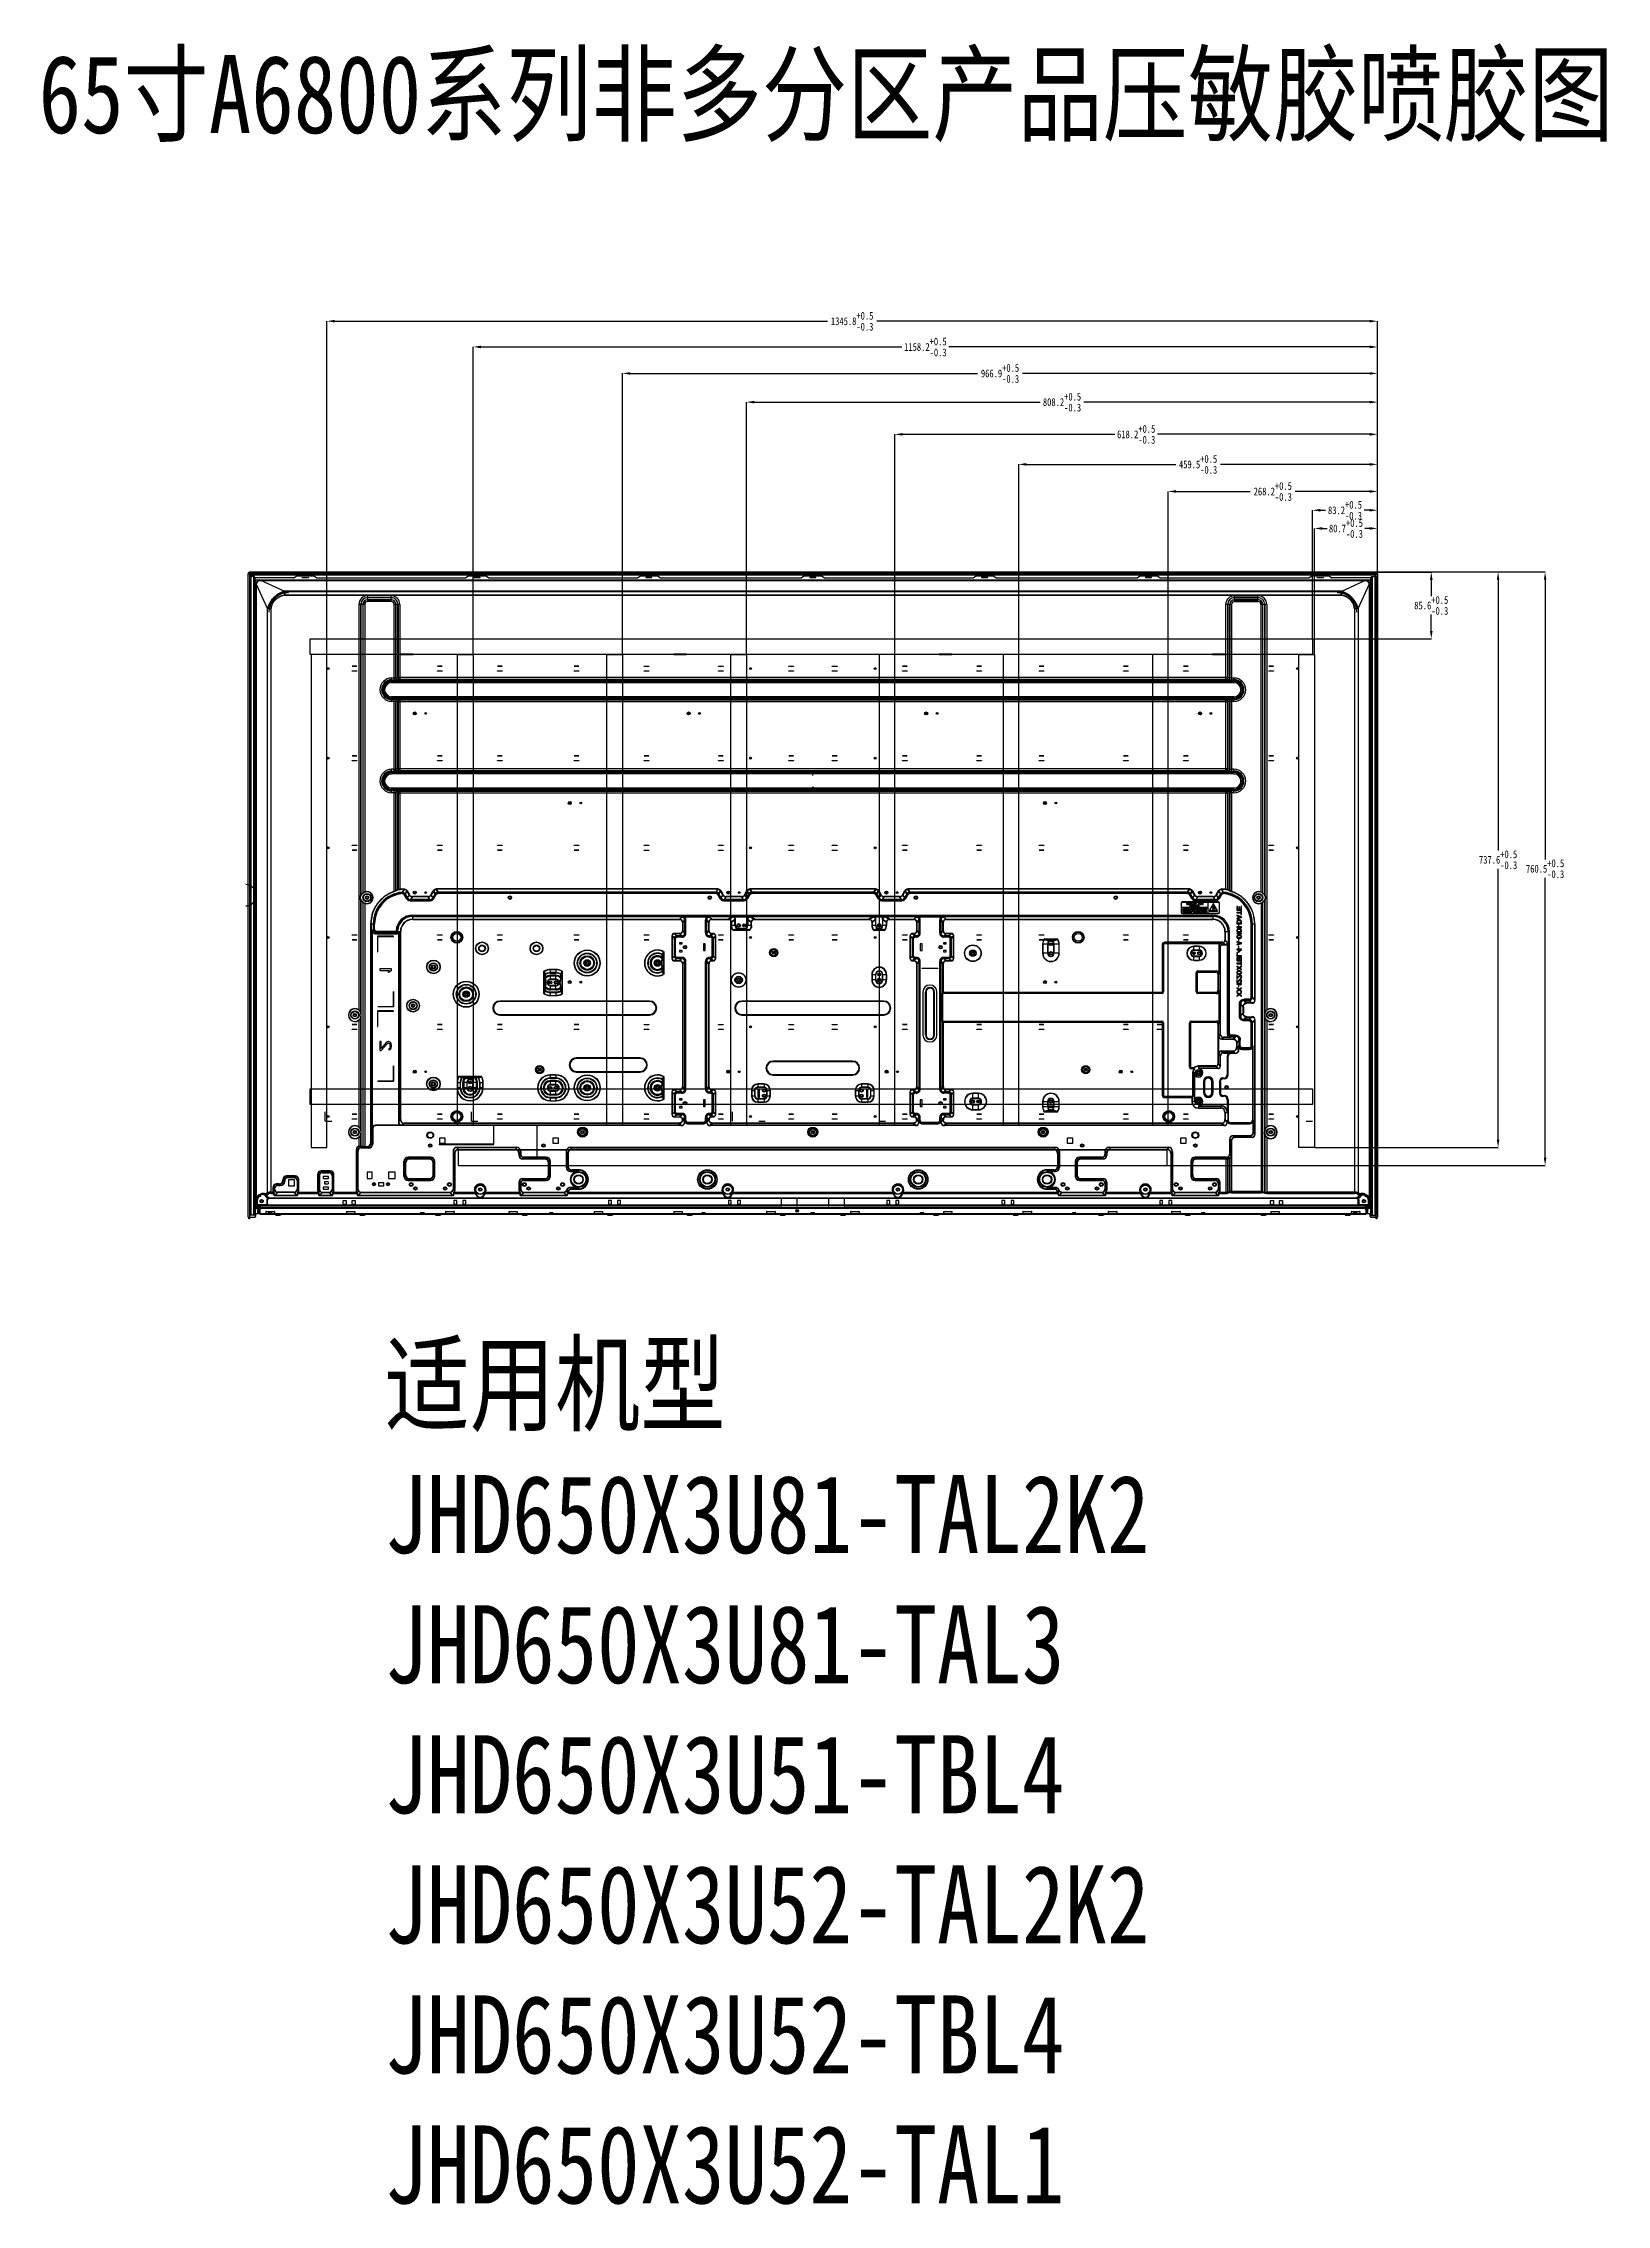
# Model space of a CAD drawing. Header units: inches. Extents: x 67335 to 69337, y -6743 to -3973.
import ezdxf

# ---------------------------------------------------------------- set-up
doc = ezdxf.new("R2010")
doc.units = ezdxf.units.IN
doc.header["$LTSCALE"] = 2.574606
doc.header["$MEASUREMENT"] = 0
doc.layers.get('0').update_dxf_attribs({"linetype": 'CONTINUOUS'})
for name, color, linetype in [('02___PRT_ALL_AXES', 7, 'CONTINUOUS'), ('03___PRT_ALL_CURVES', 7, 'CONTINUOUS'), ('BACKCOVER-HD550V3UDXF_DIMENSION', 7, 'CONTINUOUS')]:
    doc.layers.add(name, color=color, linetype=linetype)
doc.styles.get("Standard").update_dxf_attribs({"font": 'txt', "width": 0.8})

msp = doc.modelspace()

# ---------------------------------------------------------------- texts
at = {"color": 7}
for s, insert, char_height, attachment_point in [('65{\\fSimSun|b0|i0|c134|p2;寸}A6800{\\fSimSun|b0|i0|c134|p2;系列非多分区产品压敏胶喷胶图}', (67328.8, -3988), 100, 1), ('\\A1;1345.8\\S+0.5^ -0.3;', (68370.9, -4329), 10, 5), ('\\A1;1158.2\\S+0.5^ -0.3;', (68464.7, -4362), 10, 5), ('\\A1;966.9\\S+0.5^ -0.3;', (68560.3, -4395.9), 10, 5), ('\\A1;808.2\\S+0.5^ -0.3;', (68639.7, -4432.7), 10, 5), ('\\A1;618.2\\S+0.5^ -0.3;', (68734.7, -4474), 10, 5), ('\\A1;459.5\\S+0.5^ -0.3;', (68814, -4512.5), 10, 5), ('\\A1;268.2\\S+0.5^ -0.3;', (68909.7, -4547.2), 10, 5), ('\\A1;83.2\\S+0.5^ -0.3;', (69002.2, -4571.3), 10, 5), ('\\A1;80.7\\S+0.5^ -0.3;', (69003.4, -4594.6), 10, 5), ('\\A1;85.6\\S+0.5^ -0.3;', (69112.7, -4693.3), 10, 5), ('\\A1;737.6\\S+0.5^ -0.3;', (69198.3, -5019.2), 10, 5), ('\\A1;760.5\\S+0.5^ -0.3;', (69258.5, -5030.7), 10, 5), ('{\\fSimSun|b0|i0|c134|p2;适用机型\\PJHD650X3U81-TAL2K2\\PJHD650X3U81-TAL3\\PJHD650X3U51-TBL4\\PJHD650X3U52-TAL2K2\\PJHD650X3U52-TBL4\\PJHD650X3U52-TAL1}', (67772, -5641.2), 100, 1)]:
    msp.add_mtext(s, dxfattribs=dict(at, insert=insert, char_height=char_height, attachment_point=attachment_point))

# ---------------------------------------------------------------- linework, layer by layer
at = {"color": 7}
for p, q in [((67698, -4756), (67698, -4328.9)), ((67708, -4329), (68339.5, -4329)), ((69033.8, -4329), (68402.3, -4329)), ((69043.8, -4361.9), (69043.8, -4328.9)), ((67885.5, -4756), (67885.5, -4361.9)), ((67895.5, -4362), (68434.6, -4362)), ((69033.8, -4362), (68494.7, -4362)), ((69043.8, -4395.7), (69043.8, -4361.9)), ((68076.8, -4756), (68076.8, -4395.8)), ((68086.8, -4395.9), (68531.5, -4395.9)), ((69033.8, -4395.9), (68589.1, -4395.9)), ((69043.8, -4432.5), (69043.8, -4395.8)), ((68235.5, -4756), (68235.5, -4432.6)), ((68245.5, -4432.7), (68611.6, -4432.7)), ((69033.8, -4432.7), (68667.7, -4432.7)), ((69043.8, -4474.8), (69043.8, -4432.6)), ((68425.5, -4756), (68425.5, -4473.9)), ((68435.5, -4474), (68707.2, -4474)), ((69033.8, -4474), (68762.1, -4474)), ((69043.8, -4512.3), (69043.8, -4473.9)), ((68584.2, -4756), (68584.2, -4512.4)), ((68594.2, -4512.5), (68785.3, -4512.5)), ((69033.8, -4512.5), (68842.8, -4512.5)), ((69043.8, -4547), (69043.8, -4512.4)), ((68775.5, -4756), (68775.5, -4547.1)), ((68785.5, -4547.2), (68880.9, -4547.2)), ((69033.8, -4547.2), (68938.4, -4547.2)), ((69043.8, -4571.1), (69043.8, -4547.1)), ((68960.5, -4736), (68960.5, -4571.2)), ((68963.1, -4756), (68963.1, -4594.5)), ((68970.5, -4571.3), (68977.4, -4571.3)), ((68973.1, -4594.6), (68979.3, -4594.6)), ((69033.8, -4571.3), (69026.9, -4571.3)), ((69033.8, -4594.6), (69027.5, -4594.6)), ((69043.8, -4594.6), (69043.8, -4571.2)), ((69043.8, -4652.8), (69043.8, -4594.5)), ((69041.4, -4650.4), (69258.7, -4650.4)), ((69041.4, -4650.4), (69198.4, -4650.4)), ((69041.4, -4650.5), (69112.8, -4650.5)), ((69112.7, -4660.5), (69112.7, -4681.5)), ((69198.3, -4660.4), (69198.3, -5007.5)), ((69258.5, -4660.4), (69258.5, -5018.9)), ((69112.7, -4726), (69112.7, -4705)), ((68960.6, -4736), (69112.8, -4736)), ((69198.3, -5378), (69198.3, -5031)), ((69258.5, -5400.9), (69258.5, -5042.4)), ((68963.1, -5388), (69198.4, -5388)), ((68774.7, -5410.9), (69258.7, -5410.9))]:
    msp.add_line(p, q, dxfattribs=at)
at = {"color": 7, "linetype": 'Continuous'}
for p, q in [((67599.4, -4653.1), (67599.4, -5474.7)), ((67599.8, -4653.1), (67599.4, -4653.1)), ((67599.6, -4656), (67599.6, -4653.1)), ((67599.8, -4653.1), (67599.8, -4656)), ((67600.4, -4652.1), (67600.4, -4652.5)), ((67600.4, -4652.3), (69040.7, -4652.3)), ((69040.7, -4652.5), (67600.4, -4652.5)), ((67600.8, -4654), (67600.8, -5474.7)), ((67600.8, -4654), (69040.3, -4654)), ((68318.9, -4652.3), (68318.9, -4652.1)), ((68322.1, -4652.1), (68322.1, -4652.3)), ((69040.3, -4654), (69040.3, -5474.7)), ((69040.7, -4652.5), (69040.7, -4652.1)), ((69041.7, -4653.1), (69041.3, -4653.1)), ((69041.3, -4656), (69041.3, -4653.1)), ((69041.5, -4653.1), (69041.5, -4656)), ((69041.7, -5474.7), (69041.7, -4653.1)), ((67605.2, -4656), (67599, -4656)), ((67599.2, -5474.7), (67599.2, -4656)), ((67604.3, -5474.7), (67604.3, -4656)), ((67604.5, -4656), (67604.5, -5474.7)), ((67655.2, -4658), (67604.5, -4658)), ((67606, -4661.3), (67604.5, -4660.4)), ((67605.2, -4658), (67605.2, -4656)), ((67605.5, -4658.6), (67605.2, -4658)), ((67605.4, -5474.7), (67605.4, -4660.9)), ((67605.6, -4658), (67605.6, -4660.3)), ((67605.6, -4660.3), (69035.5, -4660.3)), ((67605.6, -4661.1), (67605.6, -5474.7)), ((67605.7, -4658), (67605.7, -4660.3)), ((67605.9, -5474.7), (67605.9, -4661.3)), ((67606, -4665.5), (67607.7, -4665.5)), ((67606.4, -4660.3), (67606.4, -4658)), ((67606.5, -4660.5), (67606.5, -4660.3)), ((67607.3, -5462.6), (67607.3, -4665.5)), ((67607.7, -5452.2), (67607.7, -4666.5)), ((67608.1, -4666.5), (67607.7, -4666.5)), ((67608.1, -5452.2), (67608.1, -4666.5)), ((67622.2, -4697.3), (67608.1, -4666.5)), ((67612.3, -4660.5), (67612.3, -4660.9)), ((67613.3, -4661.3), (67613.3, -4661)), ((67613.3, -4661), (69027.8, -4661)), ((67644, -4675.4), (67613.3, -4661.3)), ((67613.3, -4661.3), (69027.8, -4661.3)), ((67644, -4680.1), (67644, -4675.4)), ((67644, -4675.4), (68997.1, -4675.4)), ((67644, -4680.1), (68997.1, -4680.1)), ((67659.6, -4655.8), (67656.2, -4657.8)), ((67660.6, -4655.5), (67680.5, -4655.5)), ((67666.5, -4658.1), (67666.5, -4657.4)), ((67666.5, -4657.4), (67674.5, -4657.4)), ((67674.5, -4658.1), (67666.5, -4658.1)), ((67674.5, -4657.4), (67674.5, -4658.1)), ((67684.9, -4657.8), (67681.5, -4655.8)), ((67685.9, -4658), (67875.2, -4658)), ((67780.3, -4680.9), (67750.3, -4680.9)), ((67879.6, -4655.8), (67876.2, -4657.8)), ((67880.6, -4655.5), (67900.5, -4655.5)), ((67886.5, -4657.4), (67886.5, -4658.1)), ((67894.5, -4657.4), (67886.5, -4657.4)), ((67894.5, -4658.1), (67886.5, -4658.1)), ((67894.5, -4658.1), (67894.5, -4657.4)), ((67904.9, -4657.8), (67901.5, -4655.8)), ((67905.9, -4658), (68095.2, -4658)), ((68099.6, -4655.8), (68096.2, -4657.8)), ((68100.6, -4655.5), (68120.5, -4655.5)), ((68106.5, -4657.4), (68106.5, -4658.1)), ((68114.5, -4657.4), (68106.5, -4657.4)), ((68114.5, -4658.1), (68106.5, -4658.1)), ((68114.5, -4658.1), (68114.5, -4657.4)), ((68124.9, -4657.8), (68121.5, -4655.8)), ((68125.9, -4658), (68305.2, -4658)), ((68309.6, -4655.8), (68306.2, -4657.8)), ((68310.6, -4655.5), (68330.5, -4655.5)), ((68316.5, -4657.4), (68316.5, -4658.1)), ((68324.5, -4657.4), (68316.5, -4657.4)), ((68324.5, -4658.1), (68316.5, -4658.1)), ((68324.5, -4658.1), (68324.5, -4657.4)), ((68334.9, -4657.8), (68331.5, -4655.8)), ((68335.9, -4658), (68525.2, -4658)), ((68529.6, -4655.8), (68526.2, -4657.8)), ((68530.6, -4655.5), (68550.5, -4655.5)), ((68536.5, -4657.4), (68536.5, -4658.1)), ((68544.5, -4657.4), (68536.5, -4657.4)), ((68544.5, -4658.1), (68536.5, -4658.1)), ((68544.5, -4658.1), (68544.5, -4657.4)), ((68554.9, -4657.8), (68551.5, -4655.8)), ((68555.9, -4658), (68735.2, -4658)), ((68739.6, -4655.8), (68736.2, -4657.8)), ((68740.6, -4655.5), (68760.5, -4655.5)), ((68754.5, -4657.4), (68746.5, -4657.4)), ((68746.5, -4657.4), (68746.5, -4658.1)), ((68754.5, -4658.1), (68746.5, -4658.1)), ((68754.5, -4658.1), (68754.5, -4657.4)), ((68764.9, -4657.8), (68761.5, -4655.8)), ((68765.9, -4658), (68955.2, -4658)), ((68860.7, -4680.9), (68890.7, -4680.9)), ((68860.7, -4688.2), (68860.7, -4680.9)), ((68890.7, -4688.2), (68890.7, -4680.9)), ((68959.6, -4655.8), (68956.2, -4657.8)), ((68960.6, -4655.5), (68980.5, -4655.5)), ((68966.5, -4657.4), (68974.5, -4657.4)), ((68966.5, -4658.1), (68966.5, -4657.4)), ((68974.5, -4658.1), (68966.5, -4658.1)), ((68974.5, -4657.4), (68974.5, -4658.1)), ((68984.9, -4657.8), (68981.5, -4655.8)), ((69036.6, -4658), (68985.9, -4658)), ((68997.1, -4675.4), (69027.8, -4661.3)), ((68997.1, -4680.1), (68997.1, -4675.4)), ((69018.9, -4697.3), (69033, -4666.5)), ((69027.8, -4661.3), (69027.8, -4661)), ((69028.8, -4660.5), (69028.8, -4660.9)), ((69033, -4666.5), (69033.3, -4666.5)), ((69033, -4666.5), (69033, -5452.2)), ((69033.3, -4666.5), (69033.3, -5452.2)), ((69035.1, -4665.5), (69033.4, -4665.5)), ((69033.8, -4665.5), (69033.8, -5462.6)), ((69034.7, -4658), (69034.7, -4660.3)), ((69035.1, -4661.3), (69036.6, -4660.4)), ((69035.2, -4661.3), (69035.2, -5474.7)), ((69035.3, -4660.3), (69035.3, -4658)), ((69035.5, -4658), (69035.5, -4660.3)), ((69035.5, -5474.7), (69035.5, -4661.1)), ((69035.9, -4658), (69035.6, -4658.6)), ((69035.7, -4660.9), (69035.7, -5474.7)), ((69035.9, -4656), (69042.1, -4656)), ((69035.9, -4656), (69035.9, -4658)), ((69036.6, -4656), (69036.6, -5474.7)), ((69036.8, -4656), (69036.8, -5474.7)), ((69041.9, -4656), (69041.9, -5474.7)), ((67622.2, -5446), (67622.2, -4697.3)), ((67626.9, -4697.3), (67622.2, -4697.3)), ((67626.9, -5446.1), (67626.9, -4697.3)), ((67780.3, -4683.4), (67750.3, -4683.4)), ((67750.3, -4686.1), (67780.3, -4686.1)), ((68860.7, -4683.4), (68890.7, -4683.4)), ((68860.7, -4686.1), (68890.7, -4686.1)), ((68860.7, -4688.2), (68890.7, -4688.2)), ((69014.2, -4697.3), (69018.9, -4697.3)), ((69014.2, -4697.3), (69014.2, -5446.1)), ((69018.9, -4697.3), (69018.9, -5446)), ((67608.1, -5452.2), (67607.7, -5452.2)), ((67608.8, -5455.8), (67607.9, -5455.8)), ((67608.7, -5455.8), (67608.7, -5460.5)), ((67608.8, -5455.8), (67608.8, -5460.5)), ((67613, -5448.8), (67613, -5447.8)), ((67613.1, -5447.8), (67613.1, -5450.3)), ((67619.9, -5447.4), (67622.2, -5446)), ((67621, -5448.2), (67623, -5447.1)), ((67621.4, -5460.6), (67621.4, -5455.1)), ((67621.4, -5455.1), (67621.4, -5455.1)), ((67621.4, -5455.1), (67621.6, -5455.4)), ((67621.4, -5460.6), (67621.4, -5455.1)), ((67621.6, -5460.7), (67621.6, -5455.4)), ((67623.4, -5452.2), (67621.9, -5452.2)), ((67624, -5452.2), (67624.1, -5452.6)), ((67626.9, -5445.1), (67629.8, -5445.1)), ((67626.9, -5446.1), (67630.3, -5446.1)), ((67631, -5440.8), (67629.3, -5439)), ((67629.3, -5443), (67629.3, -5439)), ((67631, -5441.3), (67629.3, -5443)), ((67631, -5441.3), (67631, -5440.8)), ((67635, -5445.2), (67631.2, -5449)), ((67635, -5436.8), (67633.2, -5435.1)), ((67633.2, -5435.1), (67636.8, -5435.1)), ((67635, -5436.8), (67638.6, -5436.8)), ((67636.8, -5435.1), (67638.6, -5436.8)), ((69016.9, -5452.6), (69017.1, -5452.2)), ((69020.3, -5452.2), (69017.6, -5452.2)), ((69020, -5448.2), (69018.1, -5447.1)), ((69021.2, -5447.4), (69018.9, -5446)), ((69019.5, -5455.4), (69019.6, -5455.1)), ((69019.5, -5460.7), (69019.5, -5455.4)), ((69019.6, -5455.1), (69019.7, -5455.1)), ((69019.6, -5455.1), (69019.6, -5460.6)), ((69019.7, -5455.1), (69019.7, -5460.6)), ((69028.1, -5449.2), (69028, -5449.2)), ((69028, -5449.2), (69028, -5450.3)), ((69029.2, -5450.6), (69028.9, -5450.5)), ((69033.1, -5455.8), (69032.3, -5455.8)), ((69032.3, -5460.5), (69032.3, -5455.8)), ((69032.4, -5460.5), (69032.4, -5455.8)), ((69033, -5452.2), (69033.3, -5452.2)), ((67597.3, -5477.5), (67605.6, -5477.5)), ((67598.2, -5479.5), (67598.2, -5477.5)), ((67599, -5478.5), (67598.2, -5478.5)), ((67599, -5479.5), (67598.2, -5479.5)), ((67599.2, -5471.9), (67599, -5471.9)), ((67599, -5477.5), (67599, -5479.5)), ((67606, -5474.7), (67599.2, -5474.7)), ((67606, -5462.6), (67607.3, -5462.6)), ((67606.6, -5476.5), (67606.6, -5473.8)), ((67607.3, -5462.6), (67608.2, -5461.3)), ((67608.2, -5461.3), (67608.7, -5460.5)), ((67608.4, -5463.9), (67609.4, -5462.4)), ((67608.4, -5466.1), (67608.4, -5463.9)), ((67613.5, -5463.9), (67608.4, -5463.9)), ((67610.1, -5466.1), (67608.4, -5466.1)), ((67608.7, -5460.5), (67608.8, -5460.5)), ((67609.4, -5462.4), (67609.9, -5461.7)), ((67612, -5461.7), (67609.4, -5462.4)), ((67609.6, -5468), (67609.6, -5472.8)), ((67612, -5468), (67609.6, -5468)), ((67609.9, -5461.7), (67609.9, -5461.6)), ((67609.9, -5461.6), (67620.3, -5461.6)), ((67609.9, -5461.7), (67620.3, -5461.7)), ((67610, -5468), (67610, -5472.8)), ((67610.1, -5466.1), (67610.4, -5466.3)), ((67610.1, -5468), (67610.1, -5472.8)), ((67612, -5461.7), (67620.3, -5461.7)), ((67612, -5468), (67612, -5472.8)), ((67612.1, -5473.6), (67612.1, -5472.8)), ((67613.5, -5466.4), (67613.5, -5463.9)), ((67620.3, -5461.7), (67620.3, -5461.6)), ((67620.3, -5461.7), (67620.3, -5461.7)), ((67620.3, -5461.7), (67620.5, -5461.9)), ((67621.4, -5460.6), (67621.4, -5460.6)), ((67621.6, -5460.7), (67621.4, -5460.6)), ((69019.6, -5460.6), (69019.5, -5460.7)), ((69019.6, -5460.6), (69019.7, -5460.6)), ((69020.8, -5461.7), (69020.6, -5461.9)), ((69020.8, -5461.6), (69031.2, -5461.6)), ((69020.8, -5461.7), (69020.8, -5461.6)), ((69020.8, -5461.7), (69029.1, -5461.7)), ((69020.8, -5461.7), (69031.2, -5461.7)), ((69020.8, -5461.7), (69020.8, -5461.7)), ((69032.6, -5463.9), (69027.5, -5463.9)), ((69027.5, -5466.4), (69027.5, -5463.9)), ((69028.9, -5472.8), (69028.9, -5473.6)), ((69029.1, -5461.7), (69031.7, -5462.4)), ((69029.1, -5468), (69031.5, -5468)), ((69029.1, -5472.8), (69029.1, -5468)), ((69031, -5466.1), (69030.7, -5466.3)), ((69032.6, -5466.1), (69031, -5466.1)), ((69031, -5472.8), (69031, -5468)), ((69031.1, -5472.8), (69031.1, -5468)), ((69031.2, -5461.7), (69031.2, -5461.6)), ((69031.2, -5461.7), (69031.7, -5462.4)), ((69031.5, -5472.8), (69031.5, -5468)), ((69031.7, -5462.4), (69032.6, -5463.9)), ((69032.4, -5460.5), (69032.3, -5460.5)), ((69032.4, -5460.5), (69032.9, -5461.3)), ((69032.6, -5466.1), (69032.6, -5463.9)), ((69032.9, -5461.3), (69033.8, -5462.6)), ((69035.1, -5462.6), (69033.8, -5462.6)), ((69034.4, -5476.5), (69034.4, -5473.8)), ((69035.1, -5474.7), (69041.9, -5474.7)), ((69035.4, -5477.5), (69043.8, -5477.5)), ((69041.9, -5471.9), (69042.1, -5471.9)), ((69042.1, -5479.5), (69042.1, -5477.5)), ((69042.9, -5478.5), (69042.1, -5478.5)), ((69042.9, -5479.5), (69042.1, -5479.5)), ((69042.9, -5477.5), (69042.9, -5479.5))]:
    msp.add_line(p, q, dxfattribs=at)
at = {"color": 5, "linetype": 'Continuous'}
for p, q in [((67605.8, -4660.5), (69035.3, -4660.5)), ((67606, -4661.3), (67606, -5474.7)), ((69035.1, -5474.7), (69035.1, -4661.3))]:
    msp.add_line(p, q, dxfattribs=at)
at = {"linetype": 'Continuous'}
for p, q in [((67644, -4674.8), (67644, -4680.1)), ((68997.1, -4674.8), (67644, -4674.8)), ((67644, -4675.4), (68997.1, -4675.4)), ((68997.1, -4680.1), (67644, -4680.1)), ((67750.3, -4688.2), (67750.3, -4680.9)), ((67780.3, -4680.9), (67750.3, -4680.9)), ((67780.3, -4688.2), (67780.3, -4680.9)), ((68890.7, -4680.9), (68860.7, -4680.9)), ((68860.7, -4688.2), (68860.7, -4680.9)), ((68890.7, -4688.2), (68890.7, -4680.9)), ((68997.1, -4674.8), (68997.1, -4680.1)), ((67621.6, -4697.3), (67621.6, -5446)), ((67621.6, -4697.3), (67626.9, -4697.3)), ((67622.2, -5446), (67622.2, -4697.3)), ((67626.9, -5446.8), (67626.9, -4697.3)), ((67739.2, -5212.1), (67739.2, -4692)), ((67746.5, -4692), (67739.2, -4692)), ((67741.5, -5064.7), (67741.5, -4692)), ((67741.7, -4692), (67741.7, -5065.3)), ((67744.2, -4692), (67744.2, -5061.7)), ((67744.4, -5062.1), (67744.4, -4692)), ((67746.5, -4692), (67746.5, -5061)), ((67750.3, -4683.2), (67780.3, -4683.2)), ((67780.3, -4683.4), (67750.3, -4683.4)), ((67780.3, -4685.9), (67750.3, -4685.9)), ((67750.3, -4686.1), (67780.3, -4686.1)), ((67780.3, -4688.2), (67750.3, -4688.2)), ((67784.2, -4789.3), (67784.2, -4692)), ((67791.5, -4692), (67784.2, -4692)), ((67786.3, -4692), (67786.3, -4786.1)), ((67786.5, -4786.1), (67786.5, -4692)), ((67789, -4785.8), (67789, -4692)), ((67789.2, -4692), (67789.2, -4785.8)), ((67791.5, -4692), (67791.5, -4788.6)), ((68856.9, -4692), (68849.6, -4692)), ((68849.6, -4788.6), (68849.6, -4692)), ((68851.9, -4785.8), (68851.9, -4692)), ((68852.1, -4692), (68852.1, -4785.8)), ((68854.6, -4692), (68854.6, -4786.1)), ((68854.8, -4786.1), (68854.8, -4692)), ((68856.9, -4692), (68856.9, -4789.3)), ((68860.7, -4683.2), (68890.7, -4683.2)), ((68890.7, -4683.4), (68860.7, -4683.4)), ((68890.7, -4685.9), (68860.7, -4685.9)), ((68860.7, -4686.1), (68890.7, -4686.1)), ((68890.7, -4688.2), (68860.7, -4688.2)), ((68901.9, -4692), (68894.6, -4692)), ((68894.6, -5061), (68894.6, -4692)), ((68896.7, -4692), (68896.7, -5062.1)), ((68896.9, -5061.7), (68896.9, -4692)), ((68899.4, -5065.3), (68899.4, -4692)), ((68899.6, -4692), (68899.6, -5064.7)), ((68901.9, -4692), (68901.9, -5212.1)), ((69019.5, -4697.3), (69014.2, -4697.3)), ((69014.2, -4697.3), (69014.2, -5446.8)), ((69018.9, -4697.3), (69018.9, -5446)), ((69019.5, -5446), (69019.5, -4697.3)), ((67730.6, -4771.3), (67730.6, -4771.1)), ((67730.6, -4771.1), (67736.6, -4771.1)), ((67736.6, -4771.3), (67730.6, -4771.3)), ((67730.6, -4777.5), (67730.6, -4777.3)), ((67730.6, -4777.3), (67736.6, -4777.3)), ((67736.6, -4777.5), (67730.6, -4777.5)), ((67736.6, -4771.1), (67736.6, -4771.3)), ((67736.6, -4777.3), (67736.6, -4777.5)), ((67781, -4792.3), (67781, -4786.3)), ((67784.2, -4786.3), (67781, -4786.3)), ((67781, -4788.5), (67784.2, -4788.5)), ((67784.2, -4789.3), (67781, -4789.3)), ((68860, -4790.1), (67781, -4790.1)), ((67781, -4790.8), (68860, -4790.8)), ((68860, -4792.3), (67781, -4792.3)), ((67789.2, -4785.8), (67786.3, -4786.1)), ((67789.8, -4788), (67787.1, -4788.4)), ((67787.1, -4789.1), (67789.8, -4788.7)), ((68849.6, -4785.7), (67791.5, -4785.7)), ((67791.5, -4787.9), (68849.6, -4787.9)), ((68849.6, -4788.6), (67791.5, -4788.6)), ((67839.6, -4771.3), (67839.6, -4771.1)), ((67839.6, -4771.1), (67845.6, -4771.1)), ((67845.6, -4771.3), (67839.6, -4771.3)), ((67839.6, -4777.5), (67839.6, -4777.3)), ((67839.6, -4777.3), (67845.6, -4777.3)), ((67845.6, -4777.5), (67839.6, -4777.5)), ((67845.6, -4771.1), (67845.6, -4771.3)), ((67845.6, -4777.3), (67845.6, -4777.5)), ((67916.6, -4771.3), (67916.6, -4771.1)), ((67916.6, -4771.1), (67922.6, -4771.1)), ((67922.6, -4771.3), (67916.6, -4771.3)), ((67916.6, -4777.5), (67916.6, -4777.3)), ((67916.6, -4777.3), (67922.6, -4777.3)), ((67922.6, -4777.5), (67916.6, -4777.5)), ((67922.6, -4771.1), (67922.6, -4771.3)), ((67922.6, -4777.3), (67922.6, -4777.5)), ((68014.6, -4771.3), (68014.6, -4771.1)), ((68014.6, -4771.1), (68020.6, -4771.1)), ((68020.6, -4771.3), (68014.6, -4771.3)), ((68014.6, -4777.5), (68014.6, -4777.3)), ((68014.6, -4777.3), (68020.6, -4777.3)), ((68020.6, -4777.5), (68014.6, -4777.5)), ((68020.6, -4771.1), (68020.6, -4771.3)), ((68020.6, -4777.3), (68020.6, -4777.5)), ((68104.6, -4771.4), (68104.6, -4771.1)), ((68104.6, -4771.1), (68110.6, -4771.1)), ((68110.6, -4771.4), (68104.6, -4771.4)), ((68104.6, -4777.6), (68104.6, -4777.3)), ((68104.6, -4777.3), (68110.6, -4777.3)), ((68110.6, -4777.6), (68104.6, -4777.6)), ((68110.6, -4771.1), (68110.6, -4771.4)), ((68110.6, -4777.3), (68110.6, -4777.6)), ((68199.6, -4771.4), (68199.6, -4771.1)), ((68199.6, -4771.1), (68205.6, -4771.1)), ((68205.6, -4771.4), (68199.6, -4771.4)), ((68199.6, -4777.6), (68199.6, -4777.3)), ((68199.6, -4777.3), (68205.6, -4777.3)), ((68205.6, -4777.6), (68199.6, -4777.6)), ((68205.6, -4771.1), (68205.6, -4771.4)), ((68205.6, -4777.3), (68205.6, -4777.6)), ((68289.6, -4771.4), (68289.6, -4771.1)), ((68289.6, -4771.1), (68295.6, -4771.1)), ((68295.6, -4771.4), (68289.6, -4771.4)), ((68289.6, -4777.6), (68289.6, -4777.3)), ((68289.6, -4777.3), (68295.6, -4777.3)), ((68295.6, -4777.6), (68289.6, -4777.6)), ((68295.6, -4771.1), (68295.6, -4771.4)), ((68295.6, -4777.3), (68295.6, -4777.6)), ((68345.5, -4771.4), (68345.5, -4771.1)), ((68345.5, -4771.1), (68351.5, -4771.1)), ((68351.5, -4771.4), (68345.5, -4771.4)), ((68345.5, -4777.6), (68345.5, -4777.3)), ((68345.5, -4777.3), (68351.5, -4777.3)), ((68351.5, -4777.6), (68345.5, -4777.6)), ((68351.5, -4771.1), (68351.5, -4771.4)), ((68351.5, -4777.3), (68351.5, -4777.6)), ((68435.5, -4771.3), (68435.5, -4771.1)), ((68435.5, -4771.1), (68441.5, -4771.1)), ((68441.5, -4771.3), (68435.5, -4771.3)), ((68435.5, -4777.5), (68435.5, -4777.3)), ((68435.5, -4777.3), (68441.5, -4777.3)), ((68441.5, -4777.5), (68435.5, -4777.5)), ((68441.5, -4771.1), (68441.5, -4771.3)), ((68441.5, -4777.3), (68441.5, -4777.5)), ((68530.5, -4771.3), (68530.5, -4771.1)), ((68530.5, -4771.1), (68536.5, -4771.1)), ((68536.5, -4771.3), (68530.5, -4771.3)), ((68530.5, -4777.5), (68530.5, -4777.3)), ((68530.5, -4777.3), (68536.5, -4777.3)), ((68536.5, -4777.5), (68530.5, -4777.5)), ((68536.5, -4771.1), (68536.5, -4771.3)), ((68536.5, -4777.3), (68536.5, -4777.5)), ((68610.5, -4771.3), (68610.5, -4771.1)), ((68610.5, -4771.1), (68616.5, -4771.1)), ((68616.5, -4771.3), (68610.5, -4771.3)), ((68610.5, -4777.5), (68610.5, -4777.3)), ((68610.5, -4777.3), (68616.5, -4777.3)), ((68616.5, -4777.5), (68610.5, -4777.5)), ((68616.5, -4771.1), (68616.5, -4771.3)), ((68616.5, -4777.3), (68616.5, -4777.5)), ((68718.5, -4771.1), (68724.5, -4771.1)), ((68718.5, -4771.3), (68718.5, -4771.1)), ((68724.5, -4771.3), (68718.5, -4771.3)), ((68718.5, -4777.3), (68724.5, -4777.3)), ((68718.5, -4777.5), (68718.5, -4777.3)), ((68724.5, -4777.5), (68718.5, -4777.5)), ((68724.5, -4771.1), (68724.5, -4771.3)), ((68724.5, -4777.3), (68724.5, -4777.5)), ((68795.5, -4771.1), (68801.5, -4771.1)), ((68795.5, -4771.3), (68795.5, -4771.1)), ((68801.5, -4771.3), (68795.5, -4771.3)), ((68795.5, -4777.3), (68801.5, -4777.3)), ((68795.5, -4777.5), (68795.5, -4777.3)), ((68801.5, -4777.5), (68795.5, -4777.5)), ((68801.5, -4771.1), (68801.5, -4771.3)), ((68801.5, -4777.3), (68801.5, -4777.5)), ((68854, -4788.4), (68851.3, -4788)), ((68851.3, -4788.7), (68854, -4789.1)), ((68854.8, -4786.1), (68851.9, -4785.8)), ((68860, -4786.3), (68856.9, -4786.3)), ((68856.9, -4788.5), (68860, -4788.5)), ((68860, -4789.3), (68856.9, -4789.3)), ((68860, -4792.3), (68860, -4786.3)), ((68904.5, -4771.1), (68910.5, -4771.1)), ((68904.5, -4771.3), (68904.5, -4771.1)), ((68910.5, -4771.3), (68904.5, -4771.3)), ((68904.5, -4777.3), (68910.5, -4777.3)), ((68904.5, -4777.5), (68904.5, -4777.3)), ((68910.5, -4777.5), (68904.5, -4777.5)), ((68910.5, -4771.1), (68910.5, -4771.3)), ((68910.5, -4777.3), (68910.5, -4777.5)), ((67781, -4816.3), (67781, -4810.3)), ((68860, -4810.3), (67781, -4810.3)), ((68860, -4811.8), (67781, -4811.8)), ((67781, -4812.5), (68860, -4812.5)), ((67781, -4813.3), (67784.2, -4813.3)), ((67784.2, -4814.1), (67781, -4814.1)), ((67784.2, -4816.3), (67781, -4816.3)), ((67784.2, -4906.3), (67784.2, -4813.3)), ((67786.3, -4816.5), (67786.3, -4903.1)), ((67789.2, -4816.8), (67786.3, -4816.5)), ((67786.5, -4903.1), (67786.5, -4816.5)), ((67789.8, -4813.9), (67787.1, -4813.5)), ((67787.1, -4814.2), (67789.8, -4814.6)), ((67789, -4902.8), (67789, -4816.8)), ((67789.2, -4816.8), (67789.2, -4902.8)), ((67791.5, -4814), (67791.5, -4905.6)), ((67791.5, -4814), (68849.6, -4814)), ((68849.6, -4814.7), (67791.5, -4814.7)), ((68849.6, -4816.9), (67791.5, -4816.9)), ((68849.6, -4905.6), (68849.6, -4814)), ((68854, -4813.5), (68851.3, -4813.9)), ((68851.3, -4814.6), (68854, -4814.2)), ((68854.8, -4816.5), (68851.9, -4816.8)), ((68851.9, -4902.8), (68851.9, -4816.8)), ((68852.1, -4816.8), (68852.1, -4902.8)), ((68854.6, -4816.5), (68854.6, -4903.1)), ((68854.8, -4903.1), (68854.8, -4816.5)), ((68856.9, -4813.3), (68860, -4813.3)), ((68856.9, -4813.3), (68856.9, -4906.3)), ((68860, -4814.1), (68856.9, -4814.1)), ((68860, -4816.3), (68856.9, -4816.3)), ((68860, -4816.3), (68860, -4810.3)), ((67730.6, -4886.1), (67730.6, -4885.9)), ((67730.6, -4885.9), (67736.6, -4885.9)), ((67736.6, -4886.1), (67730.6, -4886.1)), ((67730.6, -4892.3), (67730.6, -4892.1)), ((67730.6, -4892.1), (67736.6, -4892.1)), ((67736.6, -4892.3), (67730.6, -4892.3)), ((67736.6, -4885.9), (67736.6, -4886.1)), ((67736.6, -4892.1), (67736.6, -4892.3)), ((67781, -4909.3), (67781, -4903.3)), ((67784.2, -4903.3), (67781, -4903.3)), ((67789.2, -4902.8), (67786.3, -4903.1)), ((68849.6, -4902.7), (67791.5, -4902.7)), ((67839.6, -4886.1), (67839.6, -4885.9)), ((67839.6, -4885.9), (67845.6, -4885.9)), ((67845.6, -4886.1), (67839.6, -4886.1)), ((67839.6, -4892.3), (67839.6, -4892.1)), ((67839.6, -4892.1), (67845.6, -4892.1)), ((67845.6, -4892.3), (67839.6, -4892.3)), ((67845.6, -4885.9), (67845.6, -4886.1)), ((67845.6, -4892.1), (67845.6, -4892.3)), ((67916.6, -4886.1), (67916.6, -4885.9)), ((67916.6, -4885.9), (67922.6, -4885.9)), ((67922.6, -4886.1), (67916.6, -4886.1)), ((67916.6, -4892.3), (67916.6, -4892.1)), ((67916.6, -4892.1), (67922.6, -4892.1)), ((67922.6, -4892.3), (67916.6, -4892.3)), ((67922.6, -4885.9), (67922.6, -4886.1)), ((67922.6, -4892.1), (67922.6, -4892.3)), ((68014.6, -4886.1), (68014.6, -4885.9)), ((68014.6, -4885.9), (68020.6, -4885.9)), ((68020.6, -4886.1), (68014.6, -4886.1)), ((68014.6, -4892.3), (68014.6, -4892.1)), ((68014.6, -4892.1), (68020.6, -4892.1)), ((68020.6, -4892.3), (68014.6, -4892.3)), ((68020.6, -4885.9), (68020.6, -4886.1)), ((68020.6, -4892.1), (68020.6, -4892.3)), ((68104.6, -4886.2), (68104.6, -4885.9)), ((68104.6, -4885.9), (68110.6, -4885.9)), ((68110.6, -4886.2), (68104.6, -4886.2)), ((68104.6, -4892.4), (68104.6, -4892.1)), ((68104.6, -4892.1), (68110.6, -4892.1)), ((68110.6, -4892.4), (68104.6, -4892.4)), ((68110.6, -4885.9), (68110.6, -4886.2)), ((68110.6, -4892.1), (68110.6, -4892.4)), ((68199.6, -4886.2), (68199.6, -4885.9)), ((68199.6, -4885.9), (68205.6, -4885.9)), ((68205.6, -4886.2), (68199.6, -4886.2)), ((68199.6, -4892.4), (68199.6, -4892.1)), ((68199.6, -4892.1), (68205.6, -4892.1)), ((68205.6, -4892.4), (68199.6, -4892.4)), ((68205.6, -4885.9), (68205.6, -4886.2)), ((68205.6, -4892.1), (68205.6, -4892.4)), ((68289.6, -4886.2), (68289.6, -4885.9)), ((68289.6, -4885.9), (68295.6, -4885.9)), ((68295.6, -4886.2), (68289.6, -4886.2)), ((68289.6, -4892.4), (68289.6, -4892.1)), ((68289.6, -4892.1), (68295.6, -4892.1)), ((68295.6, -4892.4), (68289.6, -4892.4)), ((68295.6, -4885.9), (68295.6, -4886.2)), ((68295.6, -4892.1), (68295.6, -4892.4)), ((68345.5, -4886.2), (68345.5, -4885.9)), ((68345.5, -4885.9), (68351.5, -4885.9)), ((68351.5, -4886.2), (68345.5, -4886.2)), ((68345.5, -4892.4), (68345.5, -4892.1)), ((68345.5, -4892.1), (68351.5, -4892.1)), ((68351.5, -4892.4), (68345.5, -4892.4)), ((68351.5, -4885.9), (68351.5, -4886.2)), ((68351.5, -4892.1), (68351.5, -4892.4)), ((68435.5, -4886.1), (68435.5, -4885.9)), ((68435.5, -4885.9), (68441.5, -4885.9)), ((68441.5, -4886.1), (68435.5, -4886.1)), ((68435.5, -4892.3), (68435.5, -4892.1)), ((68435.5, -4892.1), (68441.5, -4892.1)), ((68441.5, -4892.3), (68435.5, -4892.3)), ((68441.5, -4885.9), (68441.5, -4886.1)), ((68441.5, -4892.1), (68441.5, -4892.3)), ((68530.5, -4886.1), (68530.5, -4885.9)), ((68530.5, -4885.9), (68536.5, -4885.9)), ((68536.5, -4886.1), (68530.5, -4886.1)), ((68530.5, -4892.1), (68536.5, -4892.1)), ((68530.5, -4892.3), (68530.5, -4892.1)), ((68536.5, -4892.3), (68530.5, -4892.3)), ((68536.5, -4885.9), (68536.5, -4886.1)), ((68536.5, -4892.1), (68536.5, -4892.3)), ((68610.5, -4885.9), (68616.5, -4885.9)), ((68610.5, -4886.1), (68610.5, -4885.9)), ((68616.5, -4886.1), (68610.5, -4886.1)), ((68610.5, -4892.1), (68616.5, -4892.1)), ((68610.5, -4892.3), (68610.5, -4892.1)), ((68616.5, -4892.3), (68610.5, -4892.3)), ((68616.5, -4885.9), (68616.5, -4886.1)), ((68616.5, -4892.1), (68616.5, -4892.3)), ((68718.5, -4885.9), (68724.5, -4885.9)), ((68718.5, -4886.1), (68718.5, -4885.9)), ((68724.5, -4886.1), (68718.5, -4886.1)), ((68718.5, -4892.1), (68724.5, -4892.1)), ((68718.5, -4892.3), (68718.5, -4892.1)), ((68724.5, -4892.3), (68718.5, -4892.3)), ((68724.5, -4885.9), (68724.5, -4886.1)), ((68724.5, -4892.1), (68724.5, -4892.3)), ((68795.5, -4885.9), (68801.5, -4885.9)), ((68795.5, -4886.1), (68795.5, -4885.9)), ((68801.5, -4886.1), (68795.5, -4886.1)), ((68795.5, -4892.1), (68801.5, -4892.1)), ((68795.5, -4892.3), (68795.5, -4892.1)), ((68801.5, -4892.3), (68795.5, -4892.3)), ((68801.5, -4885.9), (68801.5, -4886.1)), ((68801.5, -4892.1), (68801.5, -4892.3)), ((68854.8, -4903.1), (68851.9, -4902.8)), ((68860, -4903.3), (68856.9, -4903.3)), ((68860, -4909.3), (68860, -4903.3)), ((68904.5, -4885.9), (68910.5, -4885.9)), ((68904.5, -4886.1), (68904.5, -4885.9)), ((68910.5, -4886.1), (68904.5, -4886.1)), ((68904.5, -4892.1), (68910.5, -4892.1)), ((68904.5, -4892.3), (68904.5, -4892.1)), ((68910.5, -4892.3), (68904.5, -4892.3)), ((68910.5, -4885.9), (68910.5, -4886.1)), ((68910.5, -4892.1), (68910.5, -4892.3)), ((67781, -4905.5), (67784.2, -4905.5)), ((67784.2, -4906.3), (67781, -4906.3)), ((68860, -4907.1), (67781, -4907.1)), ((67781, -4907.8), (68860, -4907.8)), ((68860, -4909.3), (67781, -4909.3)), ((67781, -4933.3), (67781, -4927.3)), ((68860, -4927.3), (67781, -4927.3)), ((68860, -4928.8), (67781, -4928.8)), ((67781, -4929.5), (68860, -4929.5)), ((67781, -4930.3), (67784.2, -4930.3)), ((67784.2, -4931.1), (67781, -4931.1)), ((67784.2, -5060.1), (67784.2, -4930.3)), ((67789.8, -4905), (67787.1, -4905.4)), ((67787.1, -4906.1), (67789.8, -4905.7)), ((67789.8, -4930.9), (67787.1, -4930.5)), ((67791.5, -4904.9), (68849.6, -4904.9)), ((68849.6, -4905.6), (67791.5, -4905.6)), ((67791.5, -4931), (67791.5, -5057.6)), ((67791.5, -4931), (68849.6, -4931)), ((68849.6, -5057.6), (68849.6, -4931)), ((68854, -4905.4), (68851.3, -4905)), ((68851.3, -4905.7), (68854, -4906.1)), ((68854, -4930.5), (68851.3, -4930.9)), ((68856.9, -4905.5), (68860, -4905.5)), ((68860, -4906.3), (68856.9, -4906.3)), ((68856.9, -4930.3), (68860, -4930.3)), ((68856.9, -4930.3), (68856.9, -5060.1)), ((68860, -4931.1), (68856.9, -4931.1)), ((68860, -4933.3), (68860, -4927.3)), ((67784.2, -4933.3), (67781, -4933.3)), ((67786.3, -4933.5), (67786.3, -5059.3)), ((67789.2, -4933.8), (67786.3, -4933.5)), ((67786.5, -5058.8), (67786.5, -4933.5)), ((67787.1, -4931.2), (67789.8, -4931.6)), ((67789, -5058.3), (67789, -4933.8)), ((67789.2, -4933.8), (67789.2, -5057.7)), ((68849.6, -4931.7), (67791.5, -4931.7)), ((68849.6, -4933.9), (67791.5, -4933.9)), ((68851.3, -4931.6), (68854, -4931.2)), ((68854.8, -4933.5), (68851.9, -4933.8)), ((68851.9, -5057.7), (68851.9, -4933.8)), ((68852.1, -4933.8), (68852.1, -5058.3)), ((68854.6, -4933.5), (68854.6, -5058.8)), ((68854.8, -5059.3), (68854.8, -4933.5)), ((68860, -4933.3), (68856.9, -4933.3)), ((67730.6, -5000.9), (67730.6, -5000.7)), ((67730.6, -5000.7), (67736.6, -5000.7)), ((67736.6, -5000.9), (67730.6, -5000.9)), ((67730.6, -5007.1), (67730.6, -5006.9)), ((67730.6, -5006.9), (67736.6, -5006.9)), ((67736.6, -5007.1), (67730.6, -5007.1)), ((67736.6, -5000.7), (67736.6, -5000.9)), ((67736.6, -5006.9), (67736.6, -5007.1)), ((67839.6, -5000.9), (67839.6, -5000.7)), ((67839.6, -5000.7), (67845.6, -5000.7)), ((67845.6, -5000.9), (67839.6, -5000.9)), ((67839.6, -5007.1), (67839.6, -5006.9)), ((67839.6, -5006.9), (67845.6, -5006.9)), ((67845.6, -5007.1), (67839.6, -5007.1)), ((67845.6, -5000.7), (67845.6, -5000.9)), ((67845.6, -5006.9), (67845.6, -5007.1)), ((67916.6, -5000.9), (67916.6, -5000.7)), ((67916.6, -5000.7), (67922.6, -5000.7)), ((67922.6, -5000.9), (67916.6, -5000.9)), ((67916.6, -5007.1), (67916.6, -5006.9)), ((67916.6, -5006.9), (67922.6, -5006.9)), ((67922.6, -5007.1), (67916.6, -5007.1)), ((67922.6, -5000.7), (67922.6, -5000.9)), ((67922.6, -5006.9), (67922.6, -5007.1)), ((68014.6, -5000.9), (68014.6, -5000.7)), ((68014.6, -5000.7), (68020.6, -5000.7)), ((68020.6, -5000.9), (68014.6, -5000.9)), ((68014.6, -5007.1), (68014.6, -5006.9)), ((68014.6, -5006.9), (68020.6, -5006.9)), ((68020.6, -5007.1), (68014.6, -5007.1)), ((68020.6, -5000.7), (68020.6, -5000.9)), ((68020.6, -5006.9), (68020.6, -5007.1)), ((68104.6, -5001), (68104.6, -5000.7)), ((68104.6, -5000.7), (68110.6, -5000.7)), ((68110.6, -5001), (68104.6, -5001)), ((68104.6, -5007.2), (68104.6, -5006.9)), ((68104.6, -5006.9), (68110.6, -5006.9)), ((68110.6, -5007.2), (68104.6, -5007.2)), ((68110.6, -5000.7), (68110.6, -5001)), ((68110.6, -5006.9), (68110.6, -5007.2)), ((68199.6, -5001), (68199.6, -5000.7)), ((68199.6, -5000.7), (68205.6, -5000.7)), ((68205.6, -5001), (68199.6, -5001)), ((68199.6, -5007.2), (68199.6, -5006.9)), ((68199.6, -5006.9), (68205.6, -5006.9)), ((68205.6, -5007.2), (68199.6, -5007.2)), ((68205.6, -5000.7), (68205.6, -5001)), ((68205.6, -5006.9), (68205.6, -5007.2)), ((68289.6, -5001), (68289.6, -5000.7)), ((68289.6, -5000.7), (68295.6, -5000.7)), ((68295.6, -5001), (68289.6, -5001)), ((68289.6, -5007.2), (68289.6, -5006.9)), ((68289.6, -5006.9), (68295.6, -5006.9)), ((68295.6, -5007.2), (68289.6, -5007.2)), ((68295.6, -5000.7), (68295.6, -5001)), ((68295.6, -5006.9), (68295.6, -5007.2)), ((68345.5, -5001), (68345.5, -5000.7)), ((68345.5, -5000.7), (68351.5, -5000.7)), ((68351.5, -5001), (68345.5, -5001)), ((68345.5, -5007.2), (68345.5, -5006.9)), ((68345.5, -5006.9), (68351.5, -5006.9)), ((68351.5, -5007.2), (68345.5, -5007.2)), ((68351.5, -5000.7), (68351.5, -5001)), ((68351.5, -5006.9), (68351.5, -5007.2)), ((68435.5, -5000.9), (68435.5, -5000.7)), ((68435.5, -5000.7), (68441.5, -5000.7)), ((68441.5, -5000.9), (68435.5, -5000.9)), ((68435.5, -5006.9), (68441.5, -5006.9)), ((68435.5, -5007.1), (68435.5, -5006.9)), ((68441.5, -5007.1), (68435.5, -5007.1)), ((68441.5, -5000.7), (68441.5, -5000.9)), ((68441.5, -5006.9), (68441.5, -5007.1)), ((68530.5, -5000.7), (68536.5, -5000.7)), ((68530.5, -5000.9), (68530.5, -5000.7)), ((68536.5, -5000.9), (68530.5, -5000.9)), ((68530.5, -5006.9), (68536.5, -5006.9)), ((68530.5, -5007.1), (68530.5, -5006.9)), ((68536.5, -5007.1), (68530.5, -5007.1)), ((68536.5, -5000.7), (68536.5, -5000.9)), ((68536.5, -5006.9), (68536.5, -5007.1)), ((68610.5, -5000.7), (68616.5, -5000.7)), ((68610.5, -5000.9), (68610.5, -5000.7)), ((68616.5, -5000.9), (68610.5, -5000.9)), ((68610.5, -5006.9), (68616.5, -5006.9)), ((68610.5, -5007.1), (68610.5, -5006.9)), ((68616.5, -5007.1), (68610.5, -5007.1)), ((68616.5, -5000.7), (68616.5, -5000.9)), ((68616.5, -5006.9), (68616.5, -5007.1)), ((68718.5, -5000.7), (68724.5, -5000.7)), ((68718.5, -5000.9), (68718.5, -5000.7)), ((68724.5, -5000.9), (68718.5, -5000.9)), ((68718.5, -5006.9), (68724.5, -5006.9)), ((68718.5, -5007.1), (68718.5, -5006.9)), ((68724.5, -5007.1), (68718.5, -5007.1)), ((68724.5, -5000.7), (68724.5, -5000.9)), ((68724.5, -5006.9), (68724.5, -5007.1)), ((68795.5, -5000.7), (68801.5, -5000.7)), ((68795.5, -5000.9), (68795.5, -5000.7)), ((68801.5, -5000.9), (68795.5, -5000.9)), ((68795.5, -5006.9), (68801.5, -5006.9)), ((68795.5, -5007.1), (68795.5, -5006.9)), ((68801.5, -5007.1), (68795.5, -5007.1)), ((68801.5, -5000.7), (68801.5, -5000.9)), ((68801.5, -5006.9), (68801.5, -5007.1)), ((68904.5, -5000.7), (68910.5, -5000.7)), ((68904.5, -5000.9), (68904.5, -5000.7)), ((68910.5, -5000.9), (68904.5, -5000.9)), ((68904.5, -5006.9), (68910.5, -5006.9)), ((68904.5, -5007.1), (68904.5, -5006.9)), ((68910.5, -5007.1), (68904.5, -5007.1)), ((68910.5, -5000.7), (68910.5, -5000.9)), ((68910.5, -5006.9), (68910.5, -5007.1)), ((67794.4, -5060.9), (67794.6, -5062.6)), ((67798.6, -5063), (67797.1, -5063.9)), ((67800, -5069), (67797.1, -5063.9)), ((67798, -5063.4), (67800.9, -5068.5)), ((67801.5, -5068.2), (67798.6, -5063)), ((67801.5, -5068.2), (67800, -5069)), ((67803.4, -5064.2), (67800.3, -5059)), ((67800.8, -5058.9), (67803.9, -5064.1)), ((67803.4, -5064.2), (67800.9, -5068.5)), ((67801.5, -5068.2), (67803.9, -5064.1)), ((67807.6, -5066.3), (67805.3, -5070.3)), ((67805.3, -5071), (67807.7, -5066.8)), ((67827.6, -5066.3), (67807.6, -5066.3)), ((67827.5, -5066.8), (67807.7, -5066.8)), ((67827.5, -5066.8), (67829.9, -5071)), ((67829.9, -5070.3), (67827.6, -5066.3)), ((67831.4, -5064.1), (67834.4, -5058.8)), ((67831.4, -5064.1), (67833.7, -5068.2)), ((67834.9, -5059), (67831.8, -5064.2)), ((67834.3, -5068.5), (67831.8, -5064.2)), ((67836.7, -5062.9), (67833.7, -5068.2)), ((67835.2, -5069), (67833.7, -5068.2)), ((67834.3, -5068.5), (67837.3, -5063.2)), ((67836.7, -5062.9), (67834.4, -5058.8)), ((67834.9, -5059), (67837.3, -5063.2)), ((67835.2, -5069), (67838.2, -5063.8)), ((67836.7, -5062.9), (67838.2, -5063.8)), ((67840.5, -5061.4), (67838, -5057.1)), ((68198.9, -5057.1), (67838, -5057.1)), ((67838.2, -5056.7), (67840.5, -5060.7)), ((68198.8, -5056.7), (67838.2, -5056.7)), ((67840.5, -5060.7), (67840.5, -5062.5)), ((68196.5, -5060.7), (67840.5, -5060.7)), ((67840.5, -5061.4), (68196.5, -5061.4)), ((68196.5, -5062.5), (67840.5, -5062.5)), ((68196.5, -5060.7), (68198.8, -5056.7)), ((68198.9, -5057.1), (68196.5, -5061.4)), ((68196.5, -5060.7), (68196.5, -5062.5)), ((68200.2, -5062.9), (68198.7, -5063.8)), ((68201.8, -5069), (68198.7, -5063.8)), ((68199.6, -5063.2), (68202.1, -5059)), ((68199.6, -5063.2), (68202.7, -5068.5)), ((68202.5, -5058.8), (68200.2, -5062.9)), ((68203.3, -5068.2), (68200.2, -5062.9)), ((68203.3, -5068.2), (68201.8, -5069)), ((68205.1, -5064.2), (68202.1, -5059)), ((68202.5, -5058.8), (68205.6, -5064.1)), ((68205.1, -5064.2), (68202.7, -5068.5)), ((68203.3, -5068.2), (68205.6, -5064.1)), ((68209.3, -5066.3), (68207, -5070.3)), ((68207, -5071), (68209.5, -5066.8)), ((68229.3, -5066.3), (68209.3, -5066.3)), ((68229.2, -5066.8), (68209.5, -5066.8)), ((68229.2, -5066.8), (68231.7, -5071)), ((68231.7, -5070.3), (68229.3, -5066.3)), ((68233.1, -5064.1), (68236.1, -5058.8)), ((68233.1, -5064.1), (68235.4, -5068.2)), ((68236.6, -5059), (68233.6, -5064.2)), ((68236, -5068.5), (68233.6, -5064.2)), ((68238.5, -5062.9), (68235.4, -5068.2)), ((68236.9, -5069), (68235.4, -5068.2)), ((68236, -5068.5), (68239.1, -5063.2)), ((68238.5, -5062.9), (68236.1, -5058.8)), ((68236.6, -5059), (68239.1, -5063.2)), ((68240, -5063.8), (68236.9, -5069)), ((68238.5, -5062.9), (68240, -5063.8)), ((68242.2, -5061.4), (68239.8, -5057.1)), ((68401.3, -5057.1), (68239.8, -5057.1)), ((68239.9, -5056.7), (68242.2, -5060.7)), ((68401.2, -5056.7), (68239.9, -5056.7)), ((68242.2, -5060.7), (68242.2, -5062.5)), ((68398.8, -5060.7), (68242.2, -5060.7)), ((68242.2, -5061.4), (68398.8, -5061.4)), ((68398.8, -5062.5), (68242.2, -5062.5)), ((68398.8, -5060.7), (68401.2, -5056.7)), ((68401.3, -5057.1), (68398.8, -5061.4)), ((68398.8, -5060.7), (68398.8, -5062.5)), ((68402.6, -5062.9), (68401.1, -5063.8)), ((68404.1, -5069), (68401.1, -5063.8)), ((68402, -5063.2), (68404.5, -5059)), ((68402, -5063.2), (68405, -5068.5)), ((68404.9, -5058.8), (68402.6, -5062.9)), ((68405.6, -5068.2), (68402.6, -5062.9)), ((68405.6, -5068.2), (68404.1, -5069)), ((68407.5, -5064.2), (68404.5, -5059)), ((68404.9, -5058.8), (68408, -5064.1)), ((68407.5, -5064.2), (68405, -5068.5)), ((68405.6, -5068.2), (68408, -5064.1)), ((68411.7, -5066.3), (68409.4, -5070.3)), ((68409.4, -5071), (68411.9, -5066.8)), ((68431.7, -5066.3), (68411.7, -5066.3)), ((68431.6, -5066.8), (68411.9, -5066.8)), ((68431.6, -5066.8), (68434.1, -5071)), ((68434.1, -5070.3), (68431.7, -5066.3)), ((68435.5, -5064.1), (68438.5, -5058.8)), ((68435.5, -5064.1), (68437.8, -5068.2)), ((68439, -5059), (68435.9, -5064.2)), ((68438.4, -5068.5), (68435.9, -5064.2)), ((68440.9, -5062.9), (68437.8, -5068.2)), ((68439.3, -5069), (68437.8, -5068.2)), ((68438.4, -5068.5), (68441.5, -5063.2)), ((68440.9, -5062.9), (68438.5, -5058.8)), ((68439, -5059), (68441.5, -5063.2)), ((68442.4, -5063.8), (68439.3, -5069)), ((68440.9, -5062.9), (68442.4, -5063.8)), ((68803, -5057.1), (68442.1, -5057.1)), ((68444.6, -5061.4), (68442.1, -5057.1)), ((68802.9, -5056.7), (68442.3, -5056.7)), ((68442.3, -5056.7), (68444.6, -5060.7)), ((68800.6, -5060.7), (68444.6, -5060.7)), ((68444.6, -5060.7), (68444.6, -5062.5)), ((68444.6, -5061.4), (68800.6, -5061.4)), ((68800.6, -5062.5), (68444.6, -5062.5)), ((68800.6, -5060.7), (68802.9, -5056.7)), ((68803, -5057.1), (68800.6, -5061.4)), ((68800.6, -5060.7), (68800.6, -5062.5)), ((68804.3, -5062.9), (68802.8, -5063.8)), ((68805.9, -5069), (68802.8, -5063.8)), ((68803.7, -5063.2), (68806.2, -5059)), ((68803.7, -5063.2), (68806.8, -5068.5)), ((68806.7, -5058.8), (68804.3, -5062.9)), ((68807.4, -5068.2), (68804.3, -5062.9)), ((68807.4, -5068.2), (68805.9, -5069)), ((68809.2, -5064.2), (68806.2, -5059)), ((68806.7, -5058.8), (68809.7, -5064.1)), ((68809.2, -5064.2), (68806.8, -5068.5)), ((68807.4, -5068.2), (68809.7, -5064.1)), ((68813.5, -5066.3), (68811.1, -5070.3)), ((68811.1, -5071), (68813.6, -5066.8)), ((68833.5, -5066.3), (68813.5, -5066.3)), ((68833.3, -5066.8), (68813.6, -5066.8)), ((68833.3, -5066.8), (68835.8, -5071)), ((68835.8, -5070.3), (68833.5, -5066.3)), ((68837.2, -5064.1), (68840.3, -5058.9)), ((68837.2, -5064.1), (68839.5, -5068.2)), ((68840.7, -5059), (68837.7, -5064.2)), ((68840.1, -5068.5), (68837.7, -5064.2)), ((68842.5, -5063), (68839.5, -5068.2)), ((68841, -5069), (68839.5, -5068.2)), ((68840.1, -5068.5), (68843.1, -5063.4)), ((68844, -5063.9), (68841, -5069)), ((68842.5, -5063), (68844, -5063.9)), ((68846.7, -5060.9), (68846.5, -5062.6)), ((67741.5, -5214.9), (67741.5, -5070.9)), ((67741.7, -5070.3), (67741.7, -5216.6)), ((67744.2, -5073.9), (67744.2, -5386.6)), ((67744.4, -5387.2), (67744.4, -5073.5)), ((67746.5, -5074.6), (67746.5, -5387.3)), ((67805.3, -5072.1), (67805.3, -5070.3)), ((67829.9, -5070.3), (67805.3, -5070.3)), ((67805.3, -5071), (67829.9, -5071)), ((67829.9, -5072.1), (67805.3, -5072.1)), ((67808, -5095.9), (67808, -5090.1)), ((67808, -5090.1), (68833, -5090.1)), ((68833, -5091.2), (67808, -5091.2)), ((67808, -5091.9), (68833, -5091.9)), ((67808, -5095.5), (68149.7, -5095.5)), ((67808, -5095.9), (68150, -5095.9)), ((67829.9, -5070.3), (67829.9, -5072.1)), ((68152.8, -5092.3), (68149.7, -5095.5)), ((68150, -5095.9), (68152.8, -5093)), ((68156.3, -5096.5), (68153.4, -5099.4)), ((68153.9, -5099.6), (68157, -5096.5)), ((68155.6, -5092), (68185.5, -5092)), ((68156.3, -5092.5), (68184.8, -5092.5)), ((68156.3, -5096.5), (68156.3, -5113.1)), ((68158, -5096.5), (68156.3, -5096.5)), ((68157, -5113.1), (68157, -5096.5)), ((68158, -5113.1), (68158, -5096.5)), ((68183, -5113.1), (68183, -5096.5)), ((68183, -5096.5), (68184.8, -5096.5)), ((68184.1, -5096.5), (68184.1, -5113.1)), ((68184.1, -5096.5), (68187.2, -5099.6)), ((68184.8, -5113.1), (68184.8, -5096.5)), ((68187.7, -5099.4), (68184.8, -5096.5)), ((68191.3, -5095.5), (68188.2, -5092.3)), ((68188.2, -5093), (68191.1, -5095.9)), ((68191.1, -5095.9), (68212.5, -5095.9)), ((68191.3, -5095.5), (68212.1, -5095.5)), ((68207, -5072.1), (68207, -5070.3)), ((68231.7, -5070.3), (68207, -5070.3)), ((68207, -5071), (68231.7, -5071)), ((68231.7, -5072.1), (68207, -5072.1)), ((68217.2, -5092), (68212.1, -5095.5)), ((68212.5, -5095.9), (68217.2, -5092.7)), ((68220.8, -5095.8), (68216, -5099.1)), ((68216.4, -5099.2), (68221.4, -5095.8)), ((68217.2, -5092), (68240.9, -5092)), ((68219.4, -5092.5), (68238.7, -5092.5)), ((68220.8, -5103.3), (68220.8, -5095.8)), ((68221.4, -5095.8), (68220.8, -5095.8)), ((68221.4, -5103.3), (68221.4, -5095.8)), ((68231.7, -5070.3), (68231.7, -5072.1)), ((68236.7, -5095.8), (68236.7, -5103.3)), ((68236.7, -5095.8), (68241.7, -5099.2)), ((68236.7, -5095.8), (68237.3, -5095.8)), ((68237.3, -5095.8), (68237.3, -5103.3)), ((68242.1, -5099.1), (68237.3, -5095.8)), ((68246, -5095.5), (68240.9, -5092)), ((68240.9, -5092.7), (68245.6, -5095.9)), ((68245.6, -5095.9), (68392.5, -5095.9)), ((68246, -5095.5), (68392.1, -5095.5)), ((68397.2, -5092), (68392.1, -5095.5)), ((68392.5, -5095.9), (68397.2, -5092.7)), ((68400.8, -5095.8), (68396, -5099.1)), ((68396.4, -5099.2), (68401.4, -5095.8)), ((68397.2, -5092), (68413.9, -5092)), ((68399.4, -5092.5), (68411.7, -5092.5)), ((68401.4, -5095.8), (68400.8, -5095.8)), ((68400.8, -5095.8), (68400.8, -5103.3)), ((68401.4, -5103.3), (68401.4, -5095.8)), ((68434.1, -5070.3), (68409.4, -5070.3)), ((68409.4, -5072.1), (68409.4, -5070.3)), ((68409.4, -5071), (68434.1, -5071)), ((68434.1, -5072.1), (68409.4, -5072.1)), ((68409.7, -5095.8), (68410.3, -5095.8)), ((68409.7, -5095.8), (68414.7, -5099.2)), ((68409.7, -5095.8), (68409.7, -5103.3)), ((68415.1, -5099.1), (68410.3, -5095.8)), ((68410.3, -5103.3), (68410.3, -5095.8)), ((68418.9, -5095.5), (68413.9, -5092)), ((68413.9, -5092.7), (68418.6, -5095.9)), ((68418.6, -5095.9), (68450, -5095.9)), ((68418.9, -5095.5), (68449.7, -5095.5)), ((68434.1, -5070.3), (68434.1, -5072.1)), ((68452.8, -5092.3), (68449.7, -5095.5)), ((68450, -5095.9), (68452.8, -5093)), ((68456.3, -5096.5), (68453.4, -5099.4)), ((68453.9, -5099.6), (68457, -5096.5)), ((68455.6, -5092), (68485.5, -5092)), ((68456.3, -5092.5), (68484.8, -5092.5)), ((68458, -5096.5), (68456.3, -5096.5)), ((68456.3, -5096.5), (68456.3, -5113.1)), ((68457, -5113.1), (68457, -5096.5)), ((68458, -5113.1), (68458, -5096.5)), ((68483, -5096.5), (68484.8, -5096.5)), ((68483, -5113.1), (68483, -5096.5)), ((68484.1, -5096.5), (68487.2, -5099.6)), ((68484.1, -5096.5), (68484.1, -5113.1)), ((68487.7, -5099.4), (68484.8, -5096.5)), ((68484.8, -5113.1), (68484.8, -5096.5)), ((68491.3, -5095.5), (68488.2, -5092.3)), ((68488.2, -5093), (68491.1, -5095.9)), ((68491.1, -5095.9), (68833, -5095.9)), ((68491.3, -5095.5), (68833, -5095.5)), ((68792.5, -5074.8), (68792.5, -5086.8)), ((68792.8, -5080.5), (68792.8, -5074.8)), ((68826.5, -5080.5), (68792.8, -5080.5)), ((68792.8, -5080.8), (68826.5, -5080.8)), ((68792.8, -5086.8), (68792.8, -5080.8)), ((68839.8, -5073.3), (68794, -5073.3)), ((68794, -5073.6), (68826.5, -5073.6)), ((68794.1, -5083.5), (68794, -5083.7)), ((68794, -5083.7), (68794, -5083.8)), ((68794, -5083.8), (68794.2, -5083.8)), ((68794.2, -5084.6), (68794, -5084.6)), ((68794, -5084.6), (68794, -5084.8)), ((68794, -5084.8), (68794.1, -5084.9)), ((68826.5, -5088), (68794, -5088)), ((68794, -5088.3), (68839.8, -5088.3)), ((68794.2, -5083.4), (68794.1, -5083.5)), ((68794.1, -5084.9), (68794.2, -5085)), ((68794.4, -5083.4), (68794.2, -5083.4)), ((68794.4, -5084.8), (68794.2, -5084.8)), ((68794.2, -5085), (68794.4, -5085)), ((68794.3, -5083.7), (68794.4, -5083.6)), ((68794.7, -5083.4), (68794.4, -5083.4)), ((68794.4, -5083.6), (68794.7, -5083.6)), ((68794.7, -5084.8), (68794.4, -5084.8)), ((68794.4, -5085), (68794.7, -5085)), ((68794.8, -5083.4), (68794.7, -5083.4)), ((68794.7, -5083.6), (68794.9, -5083.7)), ((68794.9, -5084.8), (68794.7, -5084.8)), ((68794.7, -5085), (68794.8, -5085)), ((68795, -5083.5), (68794.8, -5083.4)), ((68794.8, -5085), (68795, -5084.9)), ((68794.9, -5083.7), (68795, -5083.8)), ((68795, -5084.6), (68794.9, -5084.8)), ((68795.1, -5083.7), (68795, -5083.5)), ((68795, -5083.8), (68795, -5084)), ((68795, -5084), (68795, -5084.5)), ((68795, -5084.5), (68795, -5084.6)), ((68795, -5084.9), (68795.1, -5084.8)), ((68795.1, -5083.8), (68795.1, -5083.7)), ((68795.2, -5084), (68795.1, -5083.8)), ((68795.1, -5084.7), (68795.2, -5084.5)), ((68795.1, -5084.8), (68795.1, -5084.7)), ((68795.3, -5082.7), (68795.2, -5082.7)), ((68795.2, -5082.7), (68795.2, -5082.9)), ((68795.2, -5082.9), (68795.3, -5082.9)), ((68795.2, -5084.5), (68795.2, -5084)), ((68795.3, -5082.9), (68795.3, -5082.7)), ((68795.4, -5085.6), (68795.3, -5085.8)), ((68795.3, -5085.8), (68795.3, -5085.9)), ((68795.3, -5085.9), (68795.5, -5085.9)), ((68795.7, -5086.3), (68795.3, -5086.3)), ((68795.3, -5086.3), (68795.3, -5086.8)), ((68795.3, -5086.8), (68795.3, -5086.9)), ((68795.3, -5086.9), (68795.4, -5087.1)), ((68795.6, -5083.4), (68795.4, -5083.4)), ((68795.4, -5083.4), (68795.4, -5085)), ((68795.4, -5085), (68795.6, -5085)), ((68795.5, -5085.6), (68795.4, -5085.6)), ((68795.4, -5086.5), (68795.7, -5086.5)), ((68795.4, -5086.7), (68795.4, -5086.5)), ((68795.4, -5087.1), (68795.5, -5087.1)), ((68795.7, -5085.5), (68795.5, -5085.6)), ((68795.7, -5087), (68795.5, -5086.9)), ((68795.5, -5087.1), (68795.7, -5087.2)), ((68795.8, -5081.3), (68795.6, -5081.3)), ((68796.1, -5081.9), (68795.6, -5081.3)), ((68796.1, -5081.9), (68795.6, -5082.9)), ((68795.6, -5082.9), (68795.8, -5082.9)), ((68795.6, -5085), (68795.6, -5083.4)), ((68795.6, -5085.8), (68795.7, -5085.7)), ((68796, -5085.5), (68795.7, -5085.5)), ((68795.7, -5085.7), (68796, -5085.7)), ((68795.7, -5086.5), (68795.7, -5086.3)), ((68796, -5087), (68795.7, -5087)), ((68795.7, -5087.2), (68796, -5087.2)), ((68796.5, -5082.1), (68795.8, -5081.3)), ((68796.3, -5082.1), (68795.8, -5082.9)), ((68795.8, -5085), (68796.1, -5084.2)), ((68795.8, -5085), (68796.1, -5085)), ((68796, -5083.6), (68795.9, -5083.7)), ((68795.9, -5083.7), (68795.9, -5084)), ((68795.9, -5084), (68796, -5084.2)), ((68796.1, -5083.4), (68796, -5083.6)), ((68796, -5084.2), (68796.1, -5084.2)), ((68796.1, -5085.6), (68796, -5085.5)), ((68796, -5085.7), (68796.1, -5085.8)), ((68796.1, -5086.9), (68796, -5087)), ((68796, -5087.2), (68796.1, -5087.1)), ((68796.3, -5083.4), (68796.1, -5083.4)), ((68796.1, -5085), (68796.3, -5084.3)), ((68796.2, -5085.6), (68796.1, -5085.6)), ((68796.1, -5085.8), (68796.2, -5085.9)), ((68796.2, -5086.7), (68796.1, -5086.9)), ((68796.1, -5087.1), (68796.2, -5087.1)), ((68796.2, -5083.6), (68796.8, -5083.6)), ((68796.8, -5084.1), (68796.2, -5084.1)), ((68796.4, -5085.8), (68796.2, -5085.6)), ((68796.2, -5085.9), (68796.3, -5086.1)), ((68796.3, -5086.6), (68796.2, -5086.7)), ((68796.2, -5087.1), (68796.4, -5086.9)), ((68796.3, -5082.1), (68796.5, -5082.4)), ((68797, -5083.4), (68796.3, -5083.4)), ((68796.3, -5084.3), (68796.8, -5084.3)), ((68796.3, -5086.1), (68796.3, -5086.6)), ((68796.4, -5085.9), (68796.4, -5085.8)), ((68796.4, -5086.1), (68796.4, -5085.9)), ((68796.4, -5086.6), (68796.4, -5086.1)), ((68796.4, -5086.8), (68796.4, -5086.6)), ((68796.4, -5086.9), (68796.4, -5086.8)), ((68796.7, -5081.3), (68796.5, -5081.3)), ((68796.5, -5081.3), (68796.5, -5082.1)), ((68796.5, -5082.4), (68796.5, -5082.9)), ((68796.5, -5082.9), (68796.7, -5082.9)), ((68796.7, -5082.9), (68796.7, -5081.3)), ((68796.9, -5085.5), (68796.7, -5085.5)), ((68796.7, -5085.5), (68796.7, -5087.2)), ((68796.7, -5087.2), (68797, -5087.2)), ((68796.8, -5083.6), (68796.8, -5084.1)), ((68796.8, -5084.3), (68796.8, -5085)), ((68796.8, -5085), (68797, -5085)), ((68797.1, -5081.4), (68796.9, -5081.5)), ((68796.9, -5081.5), (68796.9, -5081.7)), ((68796.9, -5081.7), (68797.1, -5081.7)), ((68797.1, -5082.5), (68796.9, -5082.5)), ((68796.9, -5082.5), (68796.9, -5082.7)), ((68796.9, -5082.7), (68797.1, -5082.8)), ((68797.6, -5085.5), (68796.9, -5086.9)), ((68796.9, -5086.9), (68796.9, -5085.5)), ((68797, -5085), (68797, -5083.4)), ((68797.7, -5085.7), (68797, -5087.2)), ((68797.2, -5081.3), (68797.1, -5081.4)), ((68797.3, -5082.7), (68797.1, -5082.6)), ((68797.1, -5082.8), (68797.2, -5082.9)), ((68797.3, -5081.3), (68797.2, -5081.3)), ((68797.2, -5081.5), (68797.3, -5081.5)), ((68797.2, -5082.9), (68797.3, -5082.9)), ((68797.6, -5081.3), (68797.3, -5081.3)), ((68797.3, -5081.5), (68797.6, -5081.5)), ((68797.6, -5082.7), (68797.3, -5082.7)), ((68797.3, -5082.9), (68797.6, -5082.9)), ((68798.4, -5083.4), (68797.3, -5083.4)), ((68797.3, -5083.4), (68797.3, -5083.6)), ((68797.3, -5083.6), (68797.7, -5083.6)), ((68797.8, -5081.3), (68797.6, -5081.3)), ((68797.6, -5081.5), (68797.8, -5081.5)), ((68797.8, -5082.7), (68797.6, -5082.7)), ((68797.6, -5082.9), (68797.8, -5082.9)), ((68797.9, -5085.5), (68797.6, -5085.5)), ((68797.7, -5083.6), (68797.7, -5085)), ((68797.7, -5085), (68797.9, -5085)), ((68797.7, -5085.7), (68797.7, -5087.2)), ((68797.7, -5087.2), (68797.9, -5087.2)), ((68797.9, -5081.4), (68797.8, -5081.3)), ((68797.8, -5081.5), (68797.9, -5081.7)), ((68797.9, -5082.5), (68797.8, -5082.7)), ((68797.8, -5082.9), (68797.9, -5082.8)), ((68798, -5081.5), (68797.9, -5081.4)), ((68797.9, -5081.7), (68797.9, -5081.8)), ((68797.9, -5081.8), (68797.9, -5082.4)), ((68797.9, -5082.4), (68797.9, -5082.5)), ((68797.9, -5082.8), (68798, -5082.7)), ((68797.9, -5083.6), (68798.4, -5083.6)), ((68797.9, -5085), (68797.9, -5083.6)), ((68797.9, -5087.2), (68797.9, -5085.5)), ((68798.1, -5081.7), (68798, -5081.5)), ((68798, -5082.7), (68798.1, -5082.5)), ((68798.1, -5081.8), (68798.1, -5081.7)), ((68798.1, -5082.4), (68798.1, -5081.8)), ((68798.1, -5082.5), (68798.1, -5082.4)), ((68798.3, -5085.5), (68798.2, -5085.5)), ((68798.2, -5085.5), (68798.2, -5087.2)), ((68798.2, -5087.2), (68798.3, -5087.2)), ((68798.3, -5087.2), (68798.3, -5085.5)), ((68798.6, -5081.4), (68798.4, -5081.5)), ((68798.4, -5081.5), (68798.4, -5081.7)), ((68798.4, -5081.7), (68798.4, -5081.8)), ((68798.4, -5081.8), (68798.4, -5082.4)), ((68798.4, -5082.4), (68798.4, -5082.5)), ((68798.4, -5082.5), (68798.4, -5082.7)), ((68798.4, -5082.7), (68798.6, -5082.8)), ((68798.4, -5083.6), (68798.4, -5083.4)), ((68798.5, -5081.8), (68798.6, -5081.7)), ((68798.5, -5082.4), (68798.5, -5081.8)), ((68798.6, -5082.5), (68798.5, -5082.4)), ((68798.7, -5081.3), (68798.6, -5081.4)), ((68798.6, -5081.7), (68798.7, -5081.5)), ((68798.7, -5082.7), (68798.6, -5082.5)), ((68798.6, -5082.8), (68798.7, -5082.9)), ((68798.7, -5085.6), (68798.6, -5085.8)), ((68798.6, -5085.8), (68798.6, -5085.9)), ((68798.6, -5085.9), (68798.8, -5085.9)), ((68798.8, -5086.7), (68798.6, -5086.7)), ((68798.6, -5086.7), (68798.6, -5086.9)), ((68798.6, -5086.9), (68798.7, -5087.1)), ((68798.8, -5081.3), (68798.7, -5081.3)), ((68798.7, -5081.5), (68798.8, -5081.5)), ((68798.8, -5082.7), (68798.7, -5082.7)), ((68798.7, -5082.9), (68798.8, -5082.9)), ((68798.8, -5083.5), (68798.7, -5083.7)), ((68798.7, -5083.7), (68798.7, -5083.8)), ((68798.7, -5083.8), (68798.9, -5083.8)), ((68798.8, -5084.6), (68798.7, -5084.6)), ((68798.7, -5084.6), (68798.7, -5084.8)), ((68798.7, -5084.8), (68798.8, -5084.9)), ((68798.9, -5085.6), (68798.7, -5085.6)), ((68798.7, -5087.1), (68798.9, -5087.1)), ((68799.1, -5081.3), (68798.8, -5081.3)), ((68798.8, -5081.5), (68799.1, -5081.5)), ((68799.1, -5082.7), (68798.8, -5082.7)), ((68798.8, -5082.9), (68799.1, -5082.9)), ((68798.9, -5083.4), (68798.8, -5083.5)), ((68798.8, -5084.9), (68798.9, -5085)), ((68799, -5087), (68798.8, -5086.9)), ((68799.1, -5083.4), (68798.9, -5083.4)), ((68799.1, -5084.8), (68798.9, -5084.8)), ((68798.9, -5085), (68799.1, -5085)), ((68799, -5085.5), (68798.9, -5085.6)), ((68798.9, -5085.8), (68799, -5085.7)), ((68798.9, -5087.1), (68799, -5087.2)), ((68799, -5083.7), (68799.1, -5083.6)), ((68799.3, -5085.5), (68799, -5085.5)), ((68799, -5085.7), (68799.3, -5085.7)), ((68799.3, -5087), (68799, -5087)), ((68799, -5087.2), (68799.3, -5087.2)), ((68800.6, -5074.5), (68799.1, -5074.5)), ((68799.1, -5074.5), (68799.1, -5074.8)), ((68799.1, -5074.8), (68800.3, -5074.8)), ((68800.3, -5076.4), (68799.1, -5076.4)), ((68799.1, -5076.4), (68799.1, -5076.7)), ((68799.1, -5076.7), (68800.6, -5076.7)), ((68799.2, -5081.3), (68799.1, -5081.3)), ((68799.1, -5081.5), (68799.3, -5081.5)), ((68799.3, -5082.7), (68799.1, -5082.7)), ((68799.1, -5082.9), (68799.2, -5082.9)), ((68799.4, -5083.4), (68799.1, -5083.4)), ((68799.1, -5083.6), (68799.4, -5083.6)), ((68799.4, -5084.8), (68799.1, -5084.8)), ((68799.1, -5085), (68799.4, -5085)), ((68799.4, -5081.4), (68799.2, -5081.3)), ((68799.2, -5082.9), (68799.4, -5082.8)), ((68800.3, -5075.4), (68799.3, -5075.4)), ((68799.3, -5075.4), (68799.3, -5075.7)), ((68799.3, -5075.7), (68800.3, -5075.7)), ((68799.3, -5081.5), (68799.4, -5081.7)), ((68799.4, -5082.5), (68799.3, -5082.7)), ((68799.5, -5085.6), (68799.3, -5085.5)), ((68799.3, -5085.7), (68799.5, -5085.8)), ((68799.5, -5086.9), (68799.3, -5087)), ((68799.3, -5087.2), (68799.5, -5087.1)), ((68799.5, -5081.5), (68799.4, -5081.4)), ((68799.4, -5081.7), (68799.4, -5081.8)), ((68799.4, -5081.8), (68799.4, -5082.4)), ((68799.4, -5082.4), (68799.4, -5082.5)), ((68799.4, -5082.8), (68799.5, -5082.7)), ((68799.5, -5083.4), (68799.4, -5083.4)), ((68799.4, -5083.6), (68799.5, -5083.7)), ((68799.5, -5084.8), (68799.4, -5084.8)), ((68799.4, -5085), (68799.5, -5085)), ((68799.5, -5081.7), (68799.5, -5081.5)), ((68799.6, -5081.8), (68799.5, -5081.7)), ((68799.5, -5082.5), (68799.6, -5082.4)), ((68799.5, -5082.7), (68799.5, -5082.5)), ((68799.6, -5083.5), (68799.5, -5083.4)), ((68799.5, -5083.7), (68799.6, -5083.8)), ((68799.6, -5084.6), (68799.5, -5084.8)), ((68799.5, -5085), (68799.6, -5084.9)), ((68799.6, -5085.6), (68799.5, -5085.6)), ((68799.5, -5085.8), (68799.6, -5085.9)), ((68799.6, -5086.7), (68799.5, -5086.9)), ((68799.5, -5087.1), (68799.6, -5087.1)), ((68799.6, -5082.4), (68799.6, -5081.8)), ((68799.8, -5083.7), (68799.6, -5083.5)), ((68799.6, -5083.8), (68799.7, -5084)), ((68799.7, -5084.5), (68799.6, -5084.6)), ((68799.6, -5084.9), (68799.8, -5084.8)), ((68799.7, -5085.8), (68799.6, -5085.6)), ((68799.6, -5085.9), (68799.6, -5086.1)), ((68799.6, -5086.1), (68799.6, -5086.6)), ((68799.6, -5086.6), (68799.6, -5086.7)), ((68799.6, -5087.1), (68799.7, -5086.9)), ((68799.7, -5084), (68799.7, -5084.5)), ((68799.8, -5085.9), (68799.7, -5085.8)), ((68799.7, -5086.9), (68799.8, -5086.8)), ((68800, -5081.3), (68799.8, -5081.3)), ((68799.8, -5081.3), (68799.8, -5082.9)), ((68799.8, -5082.9), (68800, -5082.9)), ((68799.8, -5083.8), (68799.8, -5083.7)), ((68799.9, -5084), (68799.8, -5083.8)), ((68799.8, -5084.7), (68799.9, -5084.5)), ((68799.8, -5084.8), (68799.8, -5084.7)), ((68799.8, -5086.1), (68799.8, -5085.9)), ((68799.8, -5086.6), (68799.8, -5086.1)), ((68799.8, -5086.8), (68799.8, -5086.6)), ((68799.9, -5084.5), (68799.9, -5084)), ((68800, -5081.9), (68800, -5081.3)), ((68800.9, -5081.9), (68800, -5081.9)), ((68800, -5082.1), (68800.9, -5082.1)), ((68800, -5082.9), (68800, -5082.1)), ((68800.2, -5085.5), (68800, -5085.5)), ((68800, -5085.5), (68800, -5087.2)), ((68800, -5087.2), (68800.2, -5087.2)), ((68801.2, -5083.4), (68800.1, -5083.4)), ((68800.1, -5083.4), (68800.1, -5083.6)), ((68800.1, -5083.6), (68801, -5083.6)), ((68801, -5084.8), (68800.1, -5084.8)), ((68800.1, -5084.8), (68800.1, -5085)), ((68800.1, -5085), (68801.2, -5085)), ((68801, -5084.1), (68800.2, -5084.1)), ((68800.2, -5084.1), (68800.2, -5084.3)), ((68800.2, -5084.3), (68801, -5084.3)), ((68800.2, -5087.2), (68800.2, -5085.5)), ((68800.3, -5074.8), (68800.3, -5075.4)), ((68800.3, -5075.7), (68800.3, -5076.4)), ((68800.6, -5085.5), (68800.5, -5085.5)), ((68801, -5087.2), (68800.5, -5085.5)), ((68800.6, -5076.7), (68800.6, -5074.5)), ((68801.1, -5087), (68800.6, -5085.5)), ((68801, -5074.9), (68800.9, -5075.1)), ((68800.9, -5075.1), (68801.2, -5075.1)), ((68801.5, -5075.5), (68800.9, -5075.5)), ((68800.9, -5075.5), (68800.9, -5076.2)), ((68800.9, -5076.2), (68801, -5076.4)), ((68801, -5081.3), (68800.9, -5081.3)), ((68800.9, -5081.3), (68800.9, -5081.9)), ((68800.9, -5082.1), (68800.9, -5082.9)), ((68800.9, -5082.9), (68801, -5082.9)), ((68801.1, -5074.7), (68801, -5074.9)), ((68801, -5076.4), (68801.1, -5076.6)), ((68801, -5082.9), (68801, -5081.3)), ((68801, -5083.6), (68801, -5084.1)), ((68801, -5084.3), (68801, -5084.8)), ((68801, -5087.2), (68801.2, -5087.2)), ((68801.3, -5074.6), (68801.1, -5074.7)), ((68801.1, -5076.6), (68801.3, -5076.7)), ((68801.1, -5087), (68801.5, -5085.5)), ((68801.2, -5074.9), (68801.3, -5074.9)), ((68801.2, -5075.1), (68801.2, -5074.9)), ((68801.2, -5075.8), (68801.5, -5075.8)), ((68801.2, -5076.1), (68801.2, -5075.8)), ((68801.2, -5076.3), (68801.2, -5076.1)), ((68801.3, -5076.4), (68801.2, -5076.3)), ((68801.2, -5085), (68801.2, -5083.4)), ((68801.2, -5087.2), (68801.7, -5085.5)), ((68801.5, -5074.5), (68801.3, -5074.6)), ((68801.3, -5074.9), (68801.5, -5074.8)), ((68801.5, -5076.4), (68801.3, -5076.4)), ((68801.3, -5076.7), (68801.5, -5076.7)), ((68801.5, -5081.4), (68801.3, -5081.7)), ((68801.3, -5081.7), (68801.5, -5081.7)), ((68801.4, -5082.2), (68801.3, -5082.4)), ((68801.3, -5082.4), (68801.3, -5082.5)), ((68801.3, -5082.5), (68801.4, -5082.7)), ((68801.5, -5082.1), (68801.4, -5082.2)), ((68801.4, -5082.4), (68801.6, -5082.2)), ((68801.6, -5082.7), (68801.4, -5082.4)), ((68801.4, -5082.7), (68801.5, -5082.8)), ((68802.4, -5084.8), (68801.4, -5084.8)), ((68801.4, -5084.8), (68801.4, -5085)), ((68801.4, -5085), (68802.6, -5085)), ((68801.9, -5074.5), (68801.5, -5074.5)), ((68801.5, -5074.8), (68801.9, -5074.8)), ((68801.5, -5075.8), (68801.5, -5075.5)), ((68801.9, -5076.4), (68801.5, -5076.4)), ((68801.5, -5076.7), (68801.9, -5076.7)), ((68801.6, -5081.3), (68801.5, -5081.4)), ((68801.6, -5082), (68801.5, -5082.1)), ((68801.5, -5082.8), (68801.6, -5082.9)), ((68801.7, -5085.5), (68801.5, -5085.5)), ((68801.8, -5081.3), (68801.6, -5081.3)), ((68801.8, -5082), (68801.6, -5082)), ((68801.6, -5082.2), (68801.8, -5082.2)), ((68801.8, -5082.7), (68801.6, -5082.7)), ((68801.6, -5082.9), (68801.8, -5082.9)), ((68801.7, -5081.5), (68802, -5081.5)), ((68801.9, -5081.3), (68801.8, -5081.3)), ((68802, -5082), (68801.8, -5082)), ((68801.8, -5082.2), (68801.9, -5082.2)), ((68802, -5082.7), (68801.8, -5082.7)), ((68801.8, -5082.9), (68802, -5082.9)), ((68802.1, -5074.6), (68801.9, -5074.5)), ((68801.9, -5074.8), (68802, -5074.9)), ((68802, -5076.4), (68801.9, -5076.4)), ((68801.9, -5076.7), (68802.1, -5076.7)), ((68802.1, -5081.3), (68801.9, -5081.3)), ((68801.9, -5082.2), (68802.1, -5082.1)), ((68801.9, -5087.2), (68802.2, -5086.4)), ((68801.9, -5087.2), (68802.1, -5087.2)), ((68802, -5074.9), (68802.1, -5074.9)), ((68802.1, -5076.3), (68802, -5076.4)), ((68802.1, -5082.7), (68802, -5082.7)), ((68802, -5082.9), (68802.2, -5082.9)), ((68802.1, -5085.7), (68802, -5085.9)), ((68802, -5085.9), (68802, -5086.1)), ((68802, -5086.1), (68802.1, -5086.3)), ((68802.2, -5074.7), (68802.1, -5074.6)), ((68802.1, -5074.9), (68802.2, -5075.1)), ((68802.2, -5076.1), (68802.1, -5076.3)), ((68802.1, -5076.7), (68802.2, -5076.6)), ((68802.2, -5081.4), (68802.1, -5081.3)), ((68802.1, -5082.1), (68802.2, -5082.1)), ((68802.3, -5082.5), (68802.1, -5082.7)), ((68802.2, -5085.6), (68802.1, -5085.7)), ((68802.1, -5086.3), (68802.2, -5086.4)), ((68802.1, -5087.2), (68802.4, -5086.4)), ((68802.4, -5074.9), (68802.2, -5074.7)), ((68802.2, -5075.1), (68802.3, -5075.3)), ((68802.3, -5076), (68802.2, -5076.1)), ((68802.2, -5076.6), (68802.4, -5076.4)), ((68802.3, -5081.5), (68802.2, -5081.4)), ((68802.2, -5082.1), (68802.3, -5081.9)), ((68802.4, -5082.5), (68802.2, -5082.5)), ((68802.2, -5082.9), (68802.3, -5082.8)), ((68802.4, -5085.5), (68802.2, -5085.6)), ((68802.3, -5075.3), (68802.3, -5076)), ((68802.3, -5081.7), (68802.3, -5081.5)), ((68802.3, -5081.8), (68802.3, -5081.7)), ((68802.3, -5081.9), (68802.3, -5081.8)), ((68802.3, -5082.8), (68802.4, -5082.6)), ((68802.3, -5085.7), (68802.9, -5085.7)), ((68802.9, -5086.2), (68802.3, -5086.2)), ((68802.5, -5075), (68802.4, -5074.9)), ((68802.4, -5076.4), (68802.5, -5076.2)), ((68802.4, -5082.6), (68802.4, -5082.5)), ((68802.6, -5083.4), (68802.4, -5083.4)), ((68802.4, -5083.4), (68802.4, -5084.8)), ((68803.1, -5085.5), (68802.4, -5085.5)), ((68802.4, -5086.4), (68802.9, -5086.4)), ((68802.5, -5075.3), (68802.5, -5075)), ((68802.5, -5076), (68802.5, -5075.3)), ((68802.5, -5076.2), (68802.5, -5076)), ((68802.6, -5085), (68802.6, -5083.4)), ((68802.8, -5076.7), (68803.5, -5074.5)), ((68802.8, -5076.7), (68803.1, -5076.7)), ((68803.9, -5083.4), (68802.8, -5083.4)), ((68802.8, -5083.4), (68802.8, -5083.6)), ((68802.8, -5083.6), (68803.7, -5083.6)), ((68803.7, -5084.8), (68802.8, -5084.8)), ((68802.8, -5084.8), (68802.8, -5085)), ((68802.8, -5085), (68803.9, -5085)), ((68803.7, -5084.1), (68802.9, -5084.1)), ((68802.9, -5084.1), (68802.9, -5084.3)), ((68802.9, -5084.3), (68803.7, -5084.3)), ((68802.9, -5085.7), (68802.9, -5086.2)), ((68802.9, -5086.4), (68802.9, -5087.2)), ((68802.9, -5087.2), (68803.1, -5087.2)), ((68803.1, -5076.7), (68803.2, -5076.1)), ((68803.1, -5087.2), (68803.1, -5085.5)), ((68803.2, -5076.1), (68804.1, -5076.1)), ((68803.3, -5076), (68803.7, -5074.7)), ((68804, -5076), (68803.3, -5076)), ((68804.4, -5085.5), (68803.3, -5085.5)), ((68803.3, -5085.5), (68803.3, -5085.7)), ((68803.3, -5085.7), (68804.3, -5085.7)), ((68804.3, -5087), (68803.3, -5087)), ((68803.3, -5087), (68803.3, -5087.2)), ((68803.3, -5087.2), (68804.4, -5087.2)), ((68803.8, -5074.5), (68803.5, -5074.5)), ((68804.3, -5086.2), (68803.5, -5086.2)), ((68803.5, -5086.2), (68803.5, -5086.4)), ((68803.5, -5086.4), (68804.3, -5086.4)), ((68804, -5076), (68803.7, -5074.7)), ((68803.9, -5077.6), (68803.7, -5077.6)), ((68803.7, -5077.6), (68803.7, -5079.8)), ((68803.7, -5079.8), (68804, -5079.8)), ((68803.7, -5083.6), (68803.7, -5084.1)), ((68803.7, -5084.3), (68803.7, -5084.8)), ((68804.5, -5076.7), (68803.8, -5074.5)), ((68804.9, -5077.6), (68803.9, -5079.4)), ((68803.9, -5079.4), (68803.9, -5077.6)), ((68803.9, -5085), (68803.9, -5083.4)), ((68805, -5077.9), (68804, -5079.8)), ((68804.1, -5076.1), (68804.2, -5076.7)), ((68804.2, -5081.5), (68804.1, -5081.7)), ((68804.1, -5081.7), (68804.4, -5081.7)), ((68804.3, -5082.5), (68804.1, -5082.5)), ((68804.1, -5082.5), (68804.2, -5082.7)), ((68804.2, -5076.7), (68804.5, -5076.7)), ((68804.3, -5081.4), (68804.2, -5081.5)), ((68804.2, -5082.7), (68804.3, -5082.8)), ((68804.4, -5081.3), (68804.3, -5081.4)), ((68804.3, -5082.8), (68804.4, -5082.9)), ((68804.3, -5085.7), (68804.3, -5086.2)), ((68804.3, -5086.4), (68804.3, -5087)), ((68804.6, -5081.3), (68804.4, -5081.3)), ((68804.6, -5082.7), (68804.4, -5082.6)), ((68804.4, -5082.9), (68804.6, -5082.9)), ((68804.4, -5087.2), (68804.4, -5085.5)), ((68804.5, -5081.5), (68804.6, -5081.5)), ((68804.8, -5081.3), (68804.6, -5081.3)), ((68804.6, -5081.5), (68804.8, -5081.5)), ((68804.8, -5082.7), (68804.6, -5082.7)), ((68804.6, -5082.9), (68804.8, -5082.9)), ((68804.9, -5085.7), (68804.7, -5085.9)), ((68804.7, -5085.9), (68804.9, -5085.9)), ((68804.8, -5086.5), (68804.7, -5086.6)), ((68804.7, -5086.6), (68804.7, -5086.8)), ((68804.7, -5086.8), (68804.8, -5086.9)), ((68806.4, -5074.5), (68804.8, -5074.5)), ((68804.8, -5074.5), (68804.8, -5074.8)), ((68804.8, -5074.8), (68805.5, -5074.8)), ((68805, -5081.3), (68804.8, -5081.3)), ((68804.8, -5081.5), (68805, -5081.5)), ((68805, -5082.7), (68804.8, -5082.7)), ((68804.8, -5082.9), (68805, -5082.9)), ((68804.9, -5086.3), (68804.8, -5086.5)), ((68804.8, -5086.7), (68805, -5086.5)), ((68805, -5086.9), (68804.8, -5086.7)), ((68804.8, -5086.9), (68804.9, -5087.1)), ((68805.3, -5077.6), (68804.9, -5077.6)), ((68805, -5085.6), (68804.9, -5085.7)), ((68805, -5086.3), (68804.9, -5086.3)), ((68804.9, -5087.1), (68805, -5087.1)), ((68805, -5077.9), (68805, -5079.8)), ((68805, -5079.8), (68805.3, -5079.8)), ((68805.1, -5081.4), (68805, -5081.3)), ((68805, -5081.5), (68805.1, -5081.7)), ((68805.1, -5082.5), (68805, -5082.7)), ((68805, -5082.9), (68805.1, -5082.8)), ((68805.2, -5085.5), (68805, -5085.6)), ((68805.1, -5086.2), (68805, -5086.3)), ((68805, -5086.5), (68805.1, -5086.4)), ((68805.1, -5087), (68805, -5086.9)), ((68805, -5087.1), (68805.1, -5087.2)), ((68805.2, -5081.5), (68805.1, -5081.4)), ((68805.1, -5081.7), (68805.2, -5081.8)), ((68805.2, -5082.4), (68805.1, -5082.5)), ((68805.1, -5082.8), (68805.2, -5082.7)), ((68805.1, -5085.7), (68805.4, -5085.7)), ((68805.4, -5086.2), (68805.1, -5086.2)), ((68805.1, -5086.4), (68805.3, -5086.4)), ((68805.4, -5087), (68805.1, -5087)), ((68805.1, -5087.2), (68805.4, -5087.2)), ((68805.3, -5081.7), (68805.2, -5081.5)), ((68805.2, -5081.8), (68805.2, -5082.4)), ((68805.2, -5082.7), (68805.3, -5082.5)), ((68805.3, -5085.5), (68805.2, -5085.5)), ((68805.3, -5079.8), (68805.3, -5077.6)), ((68805.3, -5081.8), (68805.3, -5081.7)), ((68805.3, -5082.4), (68805.3, -5081.8)), ((68805.3, -5082.5), (68805.3, -5082.4)), ((68805.5, -5085.6), (68805.3, -5085.5)), ((68805.3, -5086.4), (68805.5, -5086.4)), ((68805.5, -5086.9), (68805.4, -5087)), ((68805.4, -5087.2), (68805.5, -5087.1)), ((68805.5, -5074.8), (68805.5, -5076.7)), ((68805.5, -5076.7), (68805.7, -5076.7)), ((68805.6, -5085.6), (68805.5, -5085.6)), ((68805.5, -5086.4), (68805.6, -5086.3)), ((68805.7, -5086.7), (68805.5, -5086.9)), ((68805.5, -5087.1), (68805.7, -5087)), ((68805.7, -5078.1), (68805.6, -5078.3)), ((68805.6, -5078.3), (68805.6, -5079)), ((68805.6, -5079), (68805.7, -5079.2)), ((68805.8, -5081.3), (68805.6, -5081.3)), ((68805.6, -5081.3), (68805.6, -5082.9)), ((68805.6, -5082.9), (68805.8, -5082.9)), ((68806.7, -5083.4), (68805.6, -5083.4)), ((68805.6, -5083.4), (68805.6, -5083.6)), ((68805.6, -5083.6), (68806.5, -5083.6)), ((68806.5, -5084.8), (68805.6, -5084.8)), ((68805.6, -5084.8), (68805.6, -5085)), ((68805.6, -5085), (68806.7, -5085)), ((68805.7, -5085.8), (68805.6, -5085.6)), ((68805.6, -5086.3), (68805.7, -5086.2)), ((68805.8, -5086.7), (68805.6, -5086.7)), ((68805.7, -5074.8), (68806.4, -5074.8)), ((68805.7, -5076.7), (68805.7, -5074.8)), ((68805.9, -5077.7), (68805.7, -5077.9)), ((68805.7, -5077.9), (68805.7, -5078.1)), ((68805.7, -5079.2), (68805.7, -5079.4)), ((68805.7, -5079.4), (68805.9, -5079.6)), ((68806.5, -5084.1), (68805.7, -5084.1)), ((68805.7, -5084.1), (68805.7, -5084.3)), ((68805.7, -5084.3), (68806.5, -5084.3)), ((68805.7, -5085.9), (68805.7, -5085.8)), ((68805.7, -5086.1), (68805.7, -5085.9)), ((68805.7, -5086.2), (68805.7, -5086.1)), ((68805.7, -5087), (68805.8, -5086.9)), ((68805.8, -5082.9), (68805.8, -5081.3)), ((68805.8, -5086.9), (68805.8, -5086.7)), ((68806.1, -5077.6), (68805.9, -5077.7)), ((68805.9, -5078.1), (68806, -5078)), ((68805.9, -5078.3), (68805.9, -5078.1)), ((68805.9, -5079), (68805.9, -5078.3)), ((68805.9, -5079.2), (68805.9, -5079)), ((68806, -5079.3), (68805.9, -5079.2)), ((68805.9, -5079.6), (68806.1, -5079.7)), ((68806, -5078), (68806.1, -5077.9)), ((68806.1, -5079.4), (68806, -5079.3)), ((68806.2, -5081.4), (68806, -5081.6)), ((68806, -5081.6), (68806, -5081.9)), ((68806, -5081.9), (68806.2, -5082)), ((68806, -5082.9), (68806.3, -5082.1)), ((68806, -5082.9), (68806.2, -5082.9)), ((68806.3, -5077.6), (68806.1, -5077.6)), ((68806.1, -5077.9), (68806.3, -5077.9)), ((68806.3, -5079.5), (68806.1, -5079.4)), ((68806.1, -5079.7), (68806.3, -5079.8)), ((68806.3, -5081.3), (68806.2, -5081.4)), ((68806.2, -5082), (68806.3, -5082.1)), ((68806.2, -5082.9), (68806.5, -5082.2)), ((68806.6, -5077.6), (68806.3, -5077.6)), ((68806.3, -5077.9), (68806.6, -5077.9)), ((68806.6, -5079.5), (68806.3, -5079.5)), ((68806.3, -5079.8), (68806.6, -5079.8)), ((68806.4, -5081.3), (68806.3, -5081.3)), ((68806.3, -5081.5), (68807, -5081.5)), ((68807, -5082), (68806.3, -5082)), ((68806.4, -5074.8), (68806.4, -5074.5)), ((68807.2, -5081.3), (68806.4, -5081.3)), ((68806.5, -5082.2), (68807, -5082.2)), ((68806.5, -5083.6), (68806.5, -5084.1)), ((68806.5, -5084.3), (68806.5, -5084.8)), ((68806.8, -5077.6), (68806.6, -5077.6)), ((68806.6, -5077.9), (68806.8, -5077.9)), ((68806.8, -5079.4), (68806.6, -5079.5)), ((68806.6, -5079.8), (68806.8, -5079.7)), ((68807.9, -5076.4), (68806.7, -5076.4)), ((68806.7, -5076.4), (68806.7, -5076.7)), ((68806.7, -5076.7), (68808.1, -5076.7)), ((68806.7, -5085), (68806.7, -5083.4)), ((68807, -5077.7), (68806.8, -5077.6)), ((68806.8, -5077.9), (68806.9, -5078)), ((68806.9, -5079.3), (68806.8, -5079.4)), ((68806.8, -5079.7), (68807, -5079.6)), ((68806.9, -5078), (68807, -5078.1)), ((68807, -5079.2), (68806.9, -5079.3)), ((68807.1, -5077.9), (68807, -5077.7)), ((68807, -5078.1), (68807, -5078.3)), ((68807, -5078.3), (68807, -5079)), ((68807, -5079), (68807, -5079.2)), ((68807, -5079.6), (68807.1, -5079.4)), ((68807, -5081.5), (68807, -5082)), ((68807, -5082.2), (68807, -5082.9)), ((68807, -5082.9), (68807.2, -5082.9)), ((68807.1, -5083.4), (68807, -5083.4)), ((68807, -5083.4), (68807, -5085)), ((68807, -5085), (68807.1, -5085)), ((68807.2, -5078.1), (68807.1, -5077.9)), ((68807.1, -5079.4), (68807.2, -5079.2)), ((68807.1, -5084.1), (68807.1, -5083.4)), ((68808, -5084.1), (68807.1, -5084.1)), ((68807.1, -5084.3), (68808, -5084.3)), ((68807.1, -5085), (68807.1, -5084.3)), ((68807.2, -5078.3), (68807.2, -5078.1)), ((68807.2, -5079), (68807.2, -5078.3)), ((68807.2, -5079.2), (68807.2, -5079)), ((68807.2, -5082.9), (68807.2, -5081.3)), ((68808.6, -5081.3), (68807.4, -5081.3)), ((68807.4, -5081.3), (68807.4, -5081.5)), ((68807.4, -5081.5), (68807.9, -5081.5)), ((68808.6, -5085.5), (68807.5, -5085.5)), ((68807.5, -5085.5), (68807.5, -5085.7)), ((68807.5, -5085.7), (68808.5, -5085.7)), ((68808.5, -5087), (68807.5, -5087)), ((68807.5, -5087), (68807.5, -5087.2)), ((68807.5, -5087.2), (68808.6, -5087.2)), ((68807.8, -5077.6), (68807.6, -5077.6)), ((68807.6, -5077.6), (68807.6, -5079.8)), ((68807.6, -5079.8), (68807.8, -5079.8)), ((68808.5, -5086.2), (68807.7, -5086.2)), ((68807.7, -5086.2), (68807.7, -5086.4)), ((68807.7, -5086.4), (68808.5, -5086.4)), ((68807.8, -5079.8), (68807.8, -5077.6)), ((68808.1, -5074.5), (68807.9, -5074.5)), ((68807.9, -5074.5), (68807.9, -5076.4)), ((68807.9, -5081.5), (68807.9, -5082.9)), ((68807.9, -5082.9), (68808.1, -5082.9)), ((68808.2, -5083.4), (68808, -5083.4)), ((68808, -5083.4), (68808, -5084.1)), ((68808, -5084.3), (68808, -5085)), ((68808, -5085), (68808.2, -5085)), ((68808.1, -5076.7), (68808.1, -5074.5)), ((68809.7, -5077.6), (68808.1, -5077.6)), ((68808.1, -5077.6), (68808.1, -5077.8)), ((68808.1, -5077.8), (68808.8, -5077.8)), ((68808.1, -5081.5), (68808.6, -5081.5)), ((68808.1, -5082.9), (68808.1, -5081.5)), ((68808.2, -5085), (68808.2, -5083.4)), ((68809.6, -5083.4), (68808.4, -5083.4)), ((68808.4, -5083.4), (68808.4, -5083.6)), ((68808.4, -5083.6), (68808.9, -5083.6)), ((68808.6, -5074.9), (68808.5, -5075)), ((68808.5, -5075), (68808.5, -5075.3)), ((68808.5, -5075.3), (68808.5, -5076)), ((68808.5, -5076), (68808.5, -5076.2)), ((68808.5, -5076.2), (68808.6, -5076.4)), ((68808.5, -5085.7), (68808.5, -5086.2)), ((68808.5, -5086.4), (68808.5, -5087)), ((68808.8, -5074.7), (68808.6, -5074.9)), ((68808.6, -5076.4), (68808.8, -5076.6)), ((68808.6, -5081.5), (68808.6, -5081.3)), ((68808.6, -5087.2), (68808.6, -5085.5)), ((68808.7, -5075.3), (68808.8, -5075.1)), ((68808.7, -5076), (68808.7, -5075.3)), ((68808.8, -5076.1), (68808.7, -5076)), ((68808.9, -5074.6), (68808.8, -5074.7)), ((68808.8, -5074.9), (68809, -5074.9)), ((68808.8, -5075.1), (68808.8, -5074.9)), ((68808.8, -5076.3), (68808.8, -5076.1)), ((68809, -5076.4), (68808.8, -5076.3)), ((68808.8, -5076.6), (68808.9, -5076.7)), ((68808.8, -5077.8), (68808.8, -5079.8)), ((68808.8, -5079.8), (68809, -5079.8)), ((68808.9, -5081.5), (68808.8, -5081.7)), ((68808.8, -5081.7), (68809, -5081.7)), ((68809, -5082.5), (68808.8, -5082.5)), ((68808.8, -5082.5), (68808.9, -5082.7)), ((68809.1, -5074.5), (68808.9, -5074.6)), ((68808.9, -5076.7), (68809.1, -5076.7)), ((68809, -5081.4), (68808.9, -5081.5)), ((68808.9, -5082.7), (68809, -5082.8)), ((68808.9, -5083.6), (68808.9, -5085)), ((68808.9, -5085), (68809.1, -5085)), ((68809, -5085.7), (68808.9, -5085.9)), ((68808.9, -5085.9), (68808.9, -5086.1)), ((68808.9, -5086.1), (68809, -5086.3)), ((68808.9, -5087.2), (68809.2, -5086.4)), ((68808.9, -5087.2), (68809.1, -5087.2)), ((68809, -5074.9), (68809.1, -5074.8)), ((68809.1, -5076.4), (68809, -5076.4)), ((68809, -5077.8), (68809.7, -5077.8)), ((68809, -5079.8), (68809, -5077.8)), ((68809.1, -5081.3), (68809, -5081.4)), ((68809, -5082.8), (68809.1, -5082.9)), ((68809.2, -5085.6), (68809, -5085.7)), ((68809, -5086.3), (68809.2, -5086.4)), ((68809.5, -5074.5), (68809.1, -5074.5)), ((68809.1, -5074.8), (68809.5, -5074.8)), ((68809.5, -5076.4), (68809.1, -5076.4)), ((68809.1, -5076.7), (68809.5, -5076.7)), ((68809.3, -5081.3), (68809.1, -5081.3)), ((68809.1, -5081.5), (68809.3, -5081.5)), ((68809.3, -5082.7), (68809.1, -5082.6)), ((68809.1, -5082.9), (68809.3, -5082.9)), ((68809.1, -5083.6), (68809.6, -5083.6)), ((68809.1, -5085), (68809.1, -5083.6)), ((68809.1, -5087.2), (68809.3, -5086.4)), ((68809.3, -5085.5), (68809.2, -5085.6)), ((68809.2, -5085.7), (68809.9, -5085.7)), ((68809.9, -5086.2), (68809.2, -5086.2)), ((68809.5, -5081.3), (68809.3, -5081.3)), ((68809.3, -5081.5), (68809.5, -5081.5)), ((68809.5, -5082.7), (68809.3, -5082.7)), ((68809.3, -5082.9), (68809.5, -5082.9)), ((68810.1, -5085.5), (68809.3, -5085.5)), ((68809.3, -5086.4), (68809.9, -5086.4)), ((68809.7, -5074.6), (68809.5, -5074.5)), ((68809.5, -5074.8), (68809.6, -5074.9)), ((68809.6, -5076.4), (68809.5, -5076.4)), ((68809.5, -5076.7), (68809.7, -5076.7)), ((68809.7, -5081.3), (68809.5, -5081.3)), ((68809.5, -5081.5), (68809.7, -5081.5)), ((68809.7, -5082.7), (68809.5, -5082.7)), ((68809.5, -5082.9), (68809.7, -5082.9)), ((68809.6, -5074.9), (68809.7, -5074.9)), ((68809.7, -5076.3), (68809.6, -5076.4)), ((68809.6, -5083.6), (68809.6, -5083.4)), ((68809.8, -5074.7), (68809.7, -5074.6)), ((68809.7, -5074.9), (68809.8, -5075.1)), ((68809.8, -5076.1), (68809.7, -5076.3)), ((68809.7, -5076.7), (68809.8, -5076.6)), ((68809.7, -5077.8), (68809.7, -5077.6)), ((68809.8, -5081.4), (68809.7, -5081.3)), ((68809.7, -5081.5), (68809.8, -5081.7)), ((68809.8, -5082.5), (68809.7, -5082.7)), ((68809.7, -5082.9), (68809.8, -5082.8)), ((68810, -5074.9), (68809.8, -5074.7)), ((68809.8, -5075.1), (68809.9, -5075.3)), ((68809.9, -5076), (68809.8, -5076.1)), ((68809.8, -5076.6), (68810, -5076.4)), ((68809.9, -5081.5), (68809.8, -5081.4)), ((68809.8, -5081.7), (68809.8, -5081.8)), ((68809.8, -5081.8), (68809.8, -5082.4)), ((68809.8, -5082.4), (68809.8, -5082.5)), ((68809.8, -5082.8), (68809.9, -5082.7)), ((68809.9, -5075.3), (68809.9, -5076)), ((68810, -5081.7), (68809.9, -5081.5)), ((68809.9, -5082.7), (68810, -5082.5)), ((68809.9, -5085.7), (68809.9, -5086.2)), ((68809.9, -5086.4), (68809.9, -5087.2)), ((68809.9, -5087.2), (68810.1, -5087.2)), ((68810.1, -5075), (68810, -5074.9)), ((68810, -5076.4), (68810.1, -5076.2)), ((68810.3, -5077.6), (68810, -5077.6)), ((68810, -5077.6), (68810, -5079)), ((68810, -5079), (68810.1, -5079.2)), ((68810, -5081.8), (68810, -5081.7)), ((68810, -5082.4), (68810, -5081.8)), ((68810, -5082.5), (68810, -5082.4)), ((68810.1, -5075.3), (68810.1, -5075)), ((68810.1, -5076), (68810.1, -5075.3)), ((68810.1, -5076.2), (68810.1, -5076)), ((68810.1, -5079.2), (68810.1, -5079.4)), ((68810.1, -5079.4), (68810.3, -5079.6)), ((68810.1, -5087.2), (68810.1, -5085.5)), ((68810.3, -5079), (68810.3, -5077.6)), ((68810.3, -5079.2), (68810.3, -5079)), ((68810.4, -5079.3), (68810.3, -5079.2)), ((68810.3, -5079.6), (68810.5, -5079.7)), ((68811.4, -5081.3), (68810.3, -5081.3)), ((68810.3, -5081.3), (68810.3, -5081.5)), ((68810.3, -5081.5), (68811.2, -5081.5)), ((68811.2, -5082.7), (68810.3, -5082.7)), ((68810.3, -5082.7), (68810.3, -5082.9)), ((68810.3, -5082.9), (68811.4, -5082.9)), ((68810.4, -5085.8), (68810.3, -5085.9)), ((68810.3, -5085.9), (68810.3, -5086.1)), ((68810.3, -5086.1), (68810.3, -5086.6)), ((68810.3, -5086.6), (68810.3, -5086.8)), ((68810.3, -5086.8), (68810.4, -5086.9)), ((68810.7, -5074.5), (68810.4, -5074.5)), ((68811.1, -5076.7), (68810.4, -5074.5)), ((68810.5, -5079.4), (68810.4, -5079.3)), ((68811.2, -5081.9), (68810.4, -5081.9)), ((68810.4, -5081.9), (68810.4, -5082.1)), ((68810.4, -5082.1), (68811.2, -5082.1)), ((68810.5, -5085.6), (68810.4, -5085.8)), ((68810.4, -5086.9), (68810.5, -5087.1)), ((68810.7, -5079.5), (68810.5, -5079.4)), ((68810.5, -5079.7), (68810.7, -5079.8)), ((68810.6, -5085.6), (68810.5, -5085.6)), ((68810.5, -5085.9), (68810.6, -5085.8)), ((68810.5, -5086.1), (68810.5, -5085.9)), ((68810.5, -5086.6), (68810.5, -5086.1)), ((68810.5, -5086.7), (68810.5, -5086.6)), ((68810.6, -5086.9), (68810.5, -5086.7)), ((68810.5, -5087.1), (68810.6, -5087.1)), ((68810.8, -5085.5), (68810.6, -5085.6)), ((68810.6, -5085.8), (68810.8, -5085.7)), ((68810.8, -5087), (68810.6, -5086.9)), ((68810.6, -5087.1), (68810.8, -5087.2)), ((68811.3, -5076.4), (68810.7, -5074.5)), ((68810.8, -5079.5), (68810.7, -5079.5)), ((68810.7, -5079.8), (68810.8, -5079.8)), ((68811, -5079.4), (68810.8, -5079.5)), ((68810.8, -5079.8), (68811, -5079.7)), ((68811, -5085.5), (68810.8, -5085.5)), ((68810.8, -5085.7), (68811, -5085.7)), ((68811, -5087), (68810.8, -5087)), ((68810.8, -5087.2), (68811, -5087.2)), ((68811.1, -5079.3), (68811, -5079.4)), ((68811, -5079.7), (68811.2, -5079.6)), ((68811.2, -5085.6), (68811, -5085.5)), ((68811, -5085.7), (68811.2, -5085.8)), ((68811.2, -5086.9), (68811, -5087)), ((68811, -5087.2), (68811.2, -5087.1)), ((68835.8, -5070.3), (68811.1, -5070.3)), ((68811.1, -5072.1), (68811.1, -5070.3)), ((68811.1, -5071), (68835.8, -5071)), ((68835.8, -5072.1), (68811.1, -5072.1)), ((68811.1, -5076.7), (68811.4, -5076.7)), ((68811.2, -5079.2), (68811.1, -5079.3)), ((68811.3, -5079), (68811.2, -5079.2)), ((68811.2, -5079.6), (68811.4, -5079.4)), ((68811.2, -5081.5), (68811.2, -5081.9)), ((68811.2, -5082.1), (68811.2, -5082.7)), ((68811.3, -5085.6), (68811.2, -5085.6)), ((68811.2, -5085.8), (68811.3, -5085.9)), ((68811.3, -5086.7), (68811.2, -5086.9)), ((68811.2, -5087.1), (68811.3, -5087.1)), ((68811.3, -5076.4), (68811.8, -5074.5)), ((68811.5, -5077.6), (68811.3, -5077.6)), ((68811.3, -5077.6), (68811.3, -5079)), ((68812.5, -5083.4), (68811.3, -5083.4)), ((68811.3, -5083.4), (68811.3, -5083.6)), ((68811.3, -5083.6), (68811.8, -5083.6)), ((68811.4, -5085.8), (68811.3, -5085.6)), ((68811.3, -5085.9), (68811.3, -5086.1)), ((68811.3, -5086.1), (68811.3, -5086.6)), ((68811.3, -5086.6), (68811.3, -5086.7)), ((68811.3, -5087.1), (68811.4, -5086.9)), ((68811.4, -5076.7), (68812.1, -5074.5)), ((68811.4, -5079.4), (68811.5, -5079.2)), ((68811.4, -5082.9), (68811.4, -5081.3)), ((68811.5, -5085.9), (68811.4, -5085.8)), ((68811.4, -5086.9), (68811.5, -5086.8)), ((68811.5, -5079), (68811.5, -5077.6)), ((68811.5, -5079.2), (68811.5, -5079)), ((68811.5, -5086.1), (68811.5, -5085.9)), ((68811.5, -5086.6), (68811.5, -5086.1)), ((68811.5, -5086.8), (68811.5, -5086.6)), ((68812.5, -5082.7), (68811.6, -5082.7)), ((68811.6, -5082.7), (68811.6, -5082.9)), ((68811.6, -5082.9), (68812.7, -5082.9)), ((68812.1, -5074.5), (68811.8, -5074.5)), ((68811.8, -5079.8), (68812.5, -5077.6)), ((68811.8, -5079.8), (68812.1, -5079.8)), ((68811.8, -5083.6), (68811.8, -5085)), ((68811.8, -5085), (68812, -5085)), ((68812.9, -5085.5), (68811.8, -5085.5)), ((68811.8, -5085.5), (68811.8, -5085.7)), ((68811.8, -5085.7), (68812.7, -5085.7)), ((68812.7, -5086.2), (68811.9, -5086.2)), ((68811.9, -5086.2), (68811.9, -5086.4)), ((68811.9, -5086.4), (68812.7, -5086.4)), ((68812, -5083.6), (68812.5, -5083.6)), ((68812, -5085), (68812, -5083.6)), ((68812.1, -5079.8), (68812.2, -5079.2)), ((68812.2, -5079.2), (68813, -5079.2)), ((68812.3, -5079), (68812.6, -5077.8)), ((68813, -5079), (68812.3, -5079)), ((68812.8, -5077.6), (68812.5, -5077.6)), ((68812.7, -5081.3), (68812.5, -5081.3)), ((68812.5, -5081.3), (68812.5, -5082.7)), ((68812.5, -5083.6), (68812.5, -5083.4)), ((68813, -5079), (68812.6, -5077.8)), ((68812.7, -5082.9), (68812.7, -5081.3)), ((68812.8, -5083.7), (68812.7, -5083.8)), ((68812.7, -5083.8), (68812.9, -5083.8)), ((68812.9, -5084.6), (68812.7, -5084.6)), ((68812.7, -5084.6), (68812.8, -5084.8)), ((68812.7, -5085.7), (68812.7, -5086.2)), ((68812.7, -5086.4), (68812.7, -5087.2)), ((68812.7, -5087.2), (68812.9, -5087.2)), ((68813.5, -5079.8), (68812.8, -5077.6)), ((68812.9, -5083.5), (68812.8, -5083.7)), ((68812.8, -5084.8), (68812.9, -5084.9)), ((68813, -5083.4), (68812.9, -5083.5)), ((68812.9, -5084.9), (68813, -5085)), ((68812.9, -5087.2), (68812.9, -5085.5)), ((68813, -5079.2), (68813.2, -5079.8)), ((68814.1, -5081.3), (68813, -5081.3)), ((68813, -5081.3), (68813, -5081.5)), ((68813, -5081.5), (68813.9, -5081.5)), ((68813.9, -5082.7), (68813, -5082.7)), ((68813, -5082.7), (68813, -5082.9)), ((68813, -5082.9), (68814.1, -5082.9)), ((68813.2, -5083.4), (68813, -5083.4)), ((68813, -5083.7), (68813.2, -5083.6)), ((68813.2, -5084.8), (68812.9, -5084.8)), ((68813, -5085), (68813.2, -5085)), ((68813.9, -5081.9), (68813.1, -5081.9)), ((68813.1, -5081.9), (68813.1, -5082.1)), ((68813.1, -5082.1), (68813.9, -5082.1)), ((68814.2, -5085.5), (68813.1, -5085.5)), ((68813.1, -5085.5), (68813.1, -5085.7)), ((68813.1, -5085.7), (68814, -5085.7)), ((68814, -5087), (68813.1, -5087)), ((68813.1, -5087), (68813.1, -5087.2)), ((68813.1, -5087.2), (68814.2, -5087.2)), ((68813.2, -5079.8), (68813.5, -5079.8)), ((68813.4, -5083.4), (68813.2, -5083.4)), ((68813.2, -5083.6), (68813.4, -5083.6)), ((68813.4, -5084.8), (68813.2, -5084.8)), ((68813.2, -5085), (68813.4, -5085)), ((68814, -5086.2), (68813.2, -5086.2)), ((68813.2, -5086.2), (68813.2, -5086.4)), ((68813.2, -5086.4), (68814, -5086.4)), ((68813.6, -5083.4), (68813.4, -5083.4)), ((68813.4, -5083.6), (68813.6, -5083.7)), ((68813.6, -5084.8), (68813.4, -5084.8)), ((68813.4, -5085), (68813.6, -5085)), ((68813.7, -5083.5), (68813.6, -5083.4)), ((68813.6, -5083.7), (68813.7, -5083.8)), ((68813.7, -5084.6), (68813.6, -5084.8)), ((68813.6, -5085), (68813.7, -5084.9)), ((68813.8, -5083.7), (68813.7, -5083.5)), ((68813.7, -5083.8), (68813.7, -5084)), ((68813.7, -5084), (68813.7, -5084.5)), ((68813.7, -5084.5), (68813.7, -5084.6)), ((68813.7, -5084.9), (68813.8, -5084.8)), ((68814, -5077.7), (68813.8, -5077.9)), ((68813.8, -5077.9), (68813.8, -5078.1)), ((68813.8, -5078.1), (68814, -5078.1)), ((68814, -5079.2), (68813.8, -5079.2)), ((68813.8, -5079.2), (68813.8, -5079.4)), ((68813.8, -5079.4), (68814, -5079.6)), ((68813.9, -5083.8), (68813.8, -5083.7)), ((68813.8, -5084.8), (68813.9, -5084.7)), ((68813.9, -5081.5), (68813.9, -5081.9)), ((68813.9, -5082.1), (68813.9, -5082.7)), ((68813.9, -5084), (68813.9, -5083.8)), ((68813.9, -5084.5), (68813.9, -5084)), ((68813.9, -5084.7), (68813.9, -5084.5)), ((68814.2, -5077.6), (68814, -5077.7)), ((68814, -5078.1), (68814.1, -5078)), ((68814.1, -5079.3), (68814, -5079.2)), ((68814, -5079.6), (68814.2, -5079.7)), ((68814, -5085.7), (68814, -5086.2)), ((68814, -5086.4), (68814, -5087)), ((68814.1, -5078), (68814.2, -5077.9)), ((68814.2, -5079.4), (68814.1, -5079.3)), ((68814.1, -5082.9), (68814.1, -5081.3)), ((68814.4, -5077.6), (68814.2, -5077.6)), ((68814.2, -5077.9), (68814.4, -5077.9)), ((68814.4, -5079.5), (68814.2, -5079.4)), ((68814.2, -5079.7), (68814.4, -5079.8)), ((68815.3, -5083.4), (68814.2, -5083.4)), ((68814.2, -5083.4), (68814.2, -5083.6)), ((68814.2, -5083.6), (68815.1, -5083.6)), ((68815.1, -5084.8), (68814.2, -5084.8)), ((68814.2, -5084.8), (68814.2, -5085)), ((68814.2, -5085), (68815.3, -5085)), ((68814.2, -5087.2), (68814.2, -5085.5)), ((68815.1, -5084.1), (68814.3, -5084.1)), ((68814.3, -5084.1), (68814.3, -5084.3)), ((68814.3, -5084.3), (68815.1, -5084.3)), ((68814.6, -5074.5), (68814.4, -5074.5)), ((68814.4, -5074.5), (68814.4, -5076.7)), ((68814.4, -5076.7), (68814.6, -5076.7)), ((68814.7, -5077.6), (68814.4, -5077.6)), ((68814.4, -5077.9), (68814.7, -5077.9)), ((68814.7, -5079.5), (68814.4, -5079.5)), ((68814.4, -5079.8), (68814.7, -5079.8)), ((68814.6, -5085.7), (68814.5, -5085.9)), ((68814.5, -5085.9), (68814.5, -5086.1)), ((68814.5, -5086.1), (68814.6, -5086.3)), ((68814.6, -5086.3), (68814.5, -5086.6)), ((68814.5, -5086.6), (68814.5, -5086.8)), ((68814.5, -5086.8), (68814.6, -5087)), ((68814.6, -5075.4), (68814.6, -5074.5)), ((68815.7, -5075.4), (68814.6, -5075.4)), ((68814.6, -5075.7), (68815.7, -5075.7)), ((68814.6, -5076.7), (68814.6, -5075.7)), ((68814.7, -5085.6), (68814.6, -5085.7)), ((68814.6, -5087), (68814.7, -5087.1)), ((68814.9, -5077.6), (68814.7, -5077.6)), ((68814.7, -5077.9), (68814.9, -5077.9)), ((68814.9, -5079.4), (68814.7, -5079.5)), ((68814.7, -5079.8), (68814.9, -5079.7)), ((68814.9, -5085.5), (68814.7, -5085.6)), ((68814.7, -5087.1), (68814.9, -5087.2)), ((68814.8, -5085.7), (68815.4, -5085.7)), ((68815.4, -5086.2), (68814.8, -5086.2)), ((68814.8, -5086.4), (68815.4, -5086.4)), ((68815.4, -5087), (68814.8, -5087)), ((68815.1, -5077.7), (68814.9, -5077.6)), ((68814.9, -5077.9), (68815, -5078)), ((68815, -5079.3), (68814.9, -5079.4)), ((68814.9, -5079.7), (68815.1, -5079.6)), ((68815.6, -5085.5), (68814.9, -5085.5)), ((68814.9, -5087.2), (68815.6, -5087.2)), ((68815, -5078), (68815.1, -5078.1)), ((68815.1, -5079.2), (68815, -5079.3)), ((68815.3, -5077.9), (68815.1, -5077.7)), ((68815.1, -5078.1), (68815.1, -5078.3)), ((68815.1, -5078.3), (68815.1, -5079)), ((68815.1, -5079), (68815.1, -5079.2)), ((68815.1, -5079.6), (68815.3, -5079.4)), ((68815.1, -5083.6), (68815.1, -5084.1)), ((68815.1, -5084.3), (68815.1, -5084.8)), ((68815.3, -5078.1), (68815.3, -5077.9)), ((68815.4, -5078.3), (68815.3, -5078.1)), ((68815.3, -5079.2), (68815.4, -5079)), ((68815.3, -5079.4), (68815.3, -5079.2)), ((68815.3, -5085), (68815.3, -5083.4)), ((68815.4, -5079), (68815.4, -5078.3)), ((68815.4, -5085.7), (68815.4, -5086.2)), ((68815.4, -5086.4), (68815.4, -5087)), ((68815.7, -5083.4), (68815.5, -5083.4)), ((68815.5, -5083.4), (68815.5, -5085)), ((68815.5, -5085), (68815.8, -5085)), ((68815.6, -5087.2), (68815.6, -5085.5)), ((68816, -5074.5), (68815.7, -5074.5)), ((68815.7, -5074.5), (68815.7, -5075.4)), ((68815.7, -5075.7), (68815.7, -5076.7)), ((68815.7, -5076.7), (68816, -5076.7)), ((68816.5, -5083.4), (68815.7, -5084.8)), ((68815.7, -5084.8), (68815.7, -5083.4)), ((68816.9, -5081.3), (68815.8, -5081.3)), ((68815.8, -5081.3), (68815.8, -5081.5)), ((68815.8, -5081.5), (68816.7, -5081.5)), ((68816.6, -5083.6), (68815.8, -5085)), ((68816.7, -5081.9), (68815.9, -5081.9)), ((68815.9, -5081.9), (68815.9, -5082.1)), ((68815.9, -5082.1), (68816.7, -5082.1)), ((68816, -5076.7), (68816, -5074.5)), ((68816.4, -5074.9), (68816.3, -5075.1)), ((68816.3, -5075.1), (68816.6, -5075.1)), ((68816.9, -5075.5), (68816.3, -5075.5)), ((68816.3, -5075.5), (68816.3, -5076.2)), ((68816.3, -5076.2), (68816.4, -5076.4)), ((68816.5, -5074.7), (68816.4, -5074.9)), ((68816.4, -5076.4), (68816.5, -5076.6)), ((68816.7, -5074.6), (68816.5, -5074.7)), ((68816.5, -5076.6), (68816.7, -5076.7)), ((68816.7, -5083.4), (68816.5, -5083.4)), ((68816.6, -5074.9), (68816.7, -5074.9)), ((68816.6, -5075.1), (68816.6, -5074.9)), ((68816.6, -5075.8), (68816.9, -5075.8)), ((68816.6, -5076.1), (68816.6, -5075.8)), ((68816.6, -5076.3), (68816.6, -5076.1)), ((68816.7, -5076.4), (68816.6, -5076.3)), ((68816.6, -5083.6), (68816.6, -5085)), ((68816.6, -5085), (68816.7, -5085)), ((68816.9, -5074.5), (68816.7, -5074.6)), ((68816.7, -5074.9), (68816.9, -5074.8)), ((68816.9, -5076.4), (68816.7, -5076.4)), ((68816.7, -5076.7), (68816.9, -5076.7)), ((68816.7, -5081.5), (68816.7, -5081.9)), ((68816.7, -5082.1), (68816.7, -5082.9)), ((68816.7, -5082.9), (68816.9, -5082.9)), ((68816.7, -5085), (68816.7, -5083.4)), ((68817.3, -5074.5), (68816.9, -5074.5)), ((68816.9, -5074.8), (68817.3, -5074.8)), ((68816.9, -5075.8), (68816.9, -5075.5)), ((68817.3, -5076.4), (68816.9, -5076.4)), ((68816.9, -5076.7), (68817.3, -5076.7)), ((68816.9, -5082.9), (68816.9, -5081.3)), ((68817.2, -5083.4), (68817, -5083.4)), ((68817, -5083.4), (68817, -5085)), ((68817, -5085), (68817.3, -5085)), ((68817.2, -5081.7), (68817.1, -5081.8)), ((68817.1, -5081.8), (68817.1, -5082.4)), ((68817.1, -5082.4), (68817.2, -5082.5)), ((68817.3, -5081.4), (68817.2, -5081.5)), ((68817.2, -5081.5), (68817.2, -5081.7)), ((68817.2, -5082.5), (68817.2, -5082.7)), ((68817.2, -5082.7), (68817.3, -5082.8)), ((68817.9, -5083.4), (68817.2, -5084.8)), ((68817.2, -5084.8), (68817.2, -5083.4)), ((68817.5, -5074.6), (68817.3, -5074.5)), ((68817.3, -5074.8), (68817.4, -5074.9)), ((68817.4, -5076.4), (68817.3, -5076.4)), ((68817.3, -5076.7), (68817.5, -5076.7)), ((68817.5, -5081.3), (68817.3, -5081.4)), ((68817.3, -5081.7), (68817.4, -5081.5)), ((68817.3, -5081.8), (68817.3, -5081.7)), ((68817.3, -5082.4), (68817.3, -5081.8)), ((68817.3, -5082.5), (68817.3, -5082.4)), ((68817.4, -5082.7), (68817.3, -5082.5)), ((68817.3, -5082.8), (68817.5, -5082.9)), ((68818, -5083.6), (68817.3, -5085)), ((68817.5, -5085.7), (68817.3, -5085.9)), ((68817.3, -5085.9), (68817.3, -5086.1)), ((68817.3, -5086.1), (68817.5, -5086.3)), ((68817.3, -5087.2), (68817.6, -5086.4)), ((68817.3, -5087.2), (68817.5, -5087.2)), ((68817.4, -5074.9), (68817.5, -5074.9)), ((68817.5, -5076.3), (68817.4, -5076.4)), ((68817.4, -5081.5), (68817.6, -5081.5)), ((68817.6, -5082.7), (68817.4, -5082.7)), ((68817.6, -5074.7), (68817.5, -5074.6)), ((68817.5, -5074.9), (68817.6, -5075.1)), ((68817.6, -5076.1), (68817.5, -5076.3)), ((68817.5, -5076.7), (68817.6, -5076.6)), ((68817.6, -5081.3), (68817.5, -5081.3)), ((68817.5, -5082.9), (68817.6, -5082.9)), ((68817.6, -5085.6), (68817.5, -5085.7)), ((68817.5, -5086.3), (68817.6, -5086.4)), ((68817.5, -5087.2), (68817.8, -5086.4)), ((68817.8, -5074.9), (68817.6, -5074.7)), ((68817.6, -5075.1), (68817.7, -5075.3)), ((68817.7, -5076), (68817.6, -5076.1)), ((68817.6, -5076.6), (68817.8, -5076.4)), ((68817.9, -5081.3), (68817.6, -5081.3)), ((68817.6, -5081.5), (68817.9, -5081.5)), ((68817.9, -5082.7), (68817.6, -5082.7)), ((68817.6, -5082.9), (68817.9, -5082.9)), ((68817.7, -5085.5), (68817.6, -5085.6)), ((68817.6, -5085.7), (68818.3, -5085.7)), ((68818.3, -5086.2), (68817.6, -5086.2)), ((68817.7, -5075.3), (68817.7, -5076)), ((68818.5, -5085.5), (68817.7, -5085.5)), ((68817.9, -5075), (68817.8, -5074.9)), ((68817.8, -5076.4), (68817.9, -5076.2)), ((68817.8, -5086.4), (68818.3, -5086.4)), ((68817.9, -5075.3), (68817.9, -5075)), ((68817.9, -5076), (68817.9, -5075.3)), ((68817.9, -5076.2), (68817.9, -5076)), ((68818, -5081.3), (68817.9, -5081.3)), ((68817.9, -5081.5), (68818.1, -5081.5)), ((68818.1, -5082.7), (68817.9, -5082.7)), ((68817.9, -5082.9), (68818, -5082.9)), ((68818.2, -5083.4), (68817.9, -5083.4)), ((68818.1, -5081.4), (68818, -5081.3)), ((68818, -5082.9), (68818.1, -5082.8)), ((68818, -5083.6), (68818, -5085)), ((68818, -5085), (68818.2, -5085)), ((68818.3, -5081.5), (68818.1, -5081.4)), ((68818.1, -5081.5), (68818.1, -5081.7)), ((68818.1, -5081.7), (68818.2, -5081.8)), ((68818.2, -5082.4), (68818.1, -5082.5)), ((68818.1, -5082.5), (68818.1, -5082.7)), ((68818.1, -5082.8), (68818.3, -5082.7)), ((68818.5, -5074.5), (68818.2, -5074.5)), ((68818.2, -5074.5), (68818.2, -5076.7)), ((68818.2, -5076.7), (68818.5, -5076.7)), ((68818.2, -5081.8), (68818.2, -5082.4)), ((68818.2, -5085), (68818.2, -5083.4)), ((68818.3, -5081.7), (68818.3, -5081.5)), ((68818.4, -5081.8), (68818.3, -5081.7)), ((68818.3, -5082.5), (68818.4, -5082.4)), ((68818.3, -5082.7), (68818.3, -5082.5)), ((68818.3, -5085.7), (68818.3, -5086.2)), ((68818.3, -5086.4), (68818.3, -5087.2)), ((68818.3, -5087.2), (68818.5, -5087.2)), ((68818.4, -5082.4), (68818.4, -5081.8)), ((68818.5, -5076.7), (68818.5, -5074.5)), ((68818.7, -5083.5), (68818.5, -5083.7)), ((68818.5, -5083.7), (68818.5, -5083.8)), ((68818.5, -5083.8), (68818.5, -5084)), ((68818.5, -5084), (68818.5, -5084.5)), ((68818.5, -5084.5), (68818.5, -5084.7)), ((68818.5, -5084.7), (68818.5, -5084.8)), ((68818.5, -5084.8), (68818.7, -5084.9)), ((68818.5, -5087.2), (68818.5, -5085.5)), ((68818.6, -5084), (68818.7, -5083.8)), ((68818.6, -5084.5), (68818.6, -5084)), ((68818.7, -5084.6), (68818.6, -5084.5)), ((68818.8, -5083.4), (68818.7, -5083.5)), ((68818.7, -5083.8), (68818.8, -5083.7)), ((68818.8, -5084.8), (68818.7, -5084.6)), ((68818.7, -5084.9), (68818.8, -5085)), ((68819.8, -5085.5), (68818.7, -5085.5)), ((68818.7, -5085.5), (68818.7, -5085.7)), ((68818.7, -5085.7), (68819.6, -5085.7)), ((68819.6, -5087), (68818.7, -5087)), ((68818.7, -5087), (68818.7, -5087.2)), ((68818.7, -5087.2), (68819.8, -5087.2)), ((68819.1, -5074.5), (68818.8, -5074.5)), ((68818.8, -5074.5), (68818.8, -5076.7)), ((68818.8, -5076.7), (68819.1, -5076.7)), ((68818.9, -5083.4), (68818.8, -5083.4)), ((68818.8, -5083.7), (68818.9, -5083.6)), ((68818.9, -5084.8), (68818.8, -5084.8)), ((68818.8, -5085), (68818.9, -5085)), ((68819.6, -5086.2), (68818.8, -5086.2)), ((68818.8, -5086.2), (68818.8, -5086.4)), ((68818.8, -5086.4), (68819.6, -5086.4)), ((68819.2, -5083.4), (68818.9, -5083.4)), ((68818.9, -5083.6), (68819.2, -5083.6)), ((68819.2, -5084.8), (68818.9, -5084.8)), ((68818.9, -5085), (68819.2, -5085)), ((68819.1, -5075.4), (68819.1, -5074.5)), ((68820.2, -5075.4), (68819.1, -5075.4)), ((68819.1, -5075.7), (68820.2, -5075.7)), ((68819.1, -5076.7), (68819.1, -5075.7)), ((68819.3, -5083.4), (68819.2, -5083.4)), ((68819.2, -5083.6), (68819.4, -5083.7)), ((68819.4, -5084.8), (68819.2, -5084.8)), ((68819.2, -5085), (68819.3, -5085)), ((68819.5, -5083.5), (68819.3, -5083.4)), ((68819.3, -5085), (68819.5, -5084.9)), ((68819.4, -5083.7), (68819.5, -5083.8)), ((68819.5, -5084.6), (68819.4, -5084.8)), ((68819.6, -5083.7), (68819.5, -5083.5)), ((68819.5, -5083.8), (68819.5, -5084)), ((68819.5, -5084), (68819.5, -5084.5)), ((68819.5, -5084.5), (68819.5, -5084.6)), ((68819.5, -5084.9), (68819.6, -5084.8)), ((68819.6, -5083.8), (68819.6, -5083.7)), ((68819.7, -5084), (68819.6, -5083.8)), ((68819.6, -5084.7), (68819.7, -5084.5)), ((68819.6, -5084.8), (68819.6, -5084.7)), ((68819.6, -5085.7), (68819.6, -5086.2)), ((68819.6, -5086.4), (68819.6, -5087)), ((68819.7, -5084.5), (68819.7, -5084)), ((68819.8, -5087.2), (68819.8, -5085.5)), ((68820, -5083.7), (68819.9, -5083.8)), ((68819.9, -5083.8), (68820.1, -5083.8)), ((68820.1, -5084.6), (68819.9, -5084.6)), ((68819.9, -5084.6), (68820, -5084.8)), ((68820.1, -5083.5), (68820, -5083.7)), ((68820, -5084.8), (68820.1, -5084.9)), ((68820.3, -5081.3), (68820.1, -5081.3)), ((68820.6, -5081.9), (68820.1, -5081.3)), ((68820.6, -5081.9), (68820.1, -5082.9)), ((68820.1, -5082.9), (68820.3, -5082.9)), ((68820.2, -5083.4), (68820.1, -5083.5)), ((68820.1, -5084.9), (68820.2, -5085)), ((68820.3, -5085.5), (68820.1, -5085.5)), ((68820.3, -5087.2), (68820.1, -5085.5)), ((68820.4, -5074.5), (68820.2, -5074.5)), ((68820.2, -5074.5), (68820.2, -5075.4)), ((68820.2, -5075.7), (68820.2, -5076.7)), ((68820.2, -5076.7), (68820.4, -5076.7)), ((68820.4, -5083.4), (68820.2, -5083.4)), ((68820.2, -5083.7), (68820.4, -5083.6)), ((68820.4, -5084.8), (68820.2, -5084.8)), ((68820.2, -5085), (68820.4, -5085)), ((68821, -5082.1), (68820.3, -5081.3)), ((68820.8, -5082.1), (68820.3, -5082.9)), ((68820.4, -5086.8), (68820.3, -5085.5)), ((68820.3, -5087.2), (68820.6, -5087.2)), ((68820.4, -5076.7), (68820.4, -5074.5)), ((68820.6, -5083.4), (68820.4, -5083.4)), ((68820.4, -5083.6), (68820.6, -5083.6)), ((68820.6, -5084.8), (68820.4, -5084.8)), ((68820.4, -5085), (68820.6, -5085)), ((68820.4, -5086.8), (68820.7, -5085.5)), ((68820.8, -5083.4), (68820.6, -5083.4)), ((68820.6, -5083.6), (68820.8, -5083.7)), ((68820.8, -5084.8), (68820.6, -5084.8)), ((68820.6, -5085), (68820.8, -5085)), ((68820.6, -5087.2), (68820.8, -5085.8)), ((68820.9, -5085.5), (68820.7, -5085.5)), ((68820.8, -5082.1), (68821, -5082.4)), ((68820.9, -5083.5), (68820.8, -5083.4)), ((68820.8, -5083.7), (68820.9, -5083.8)), ((68820.9, -5084.6), (68820.8, -5084.8)), ((68820.8, -5085), (68820.9, -5084.9)), ((68821, -5087.2), (68820.8, -5085.8)), ((68821, -5083.7), (68820.9, -5083.5)), ((68820.9, -5083.8), (68820.9, -5084)), ((68820.9, -5084), (68820.9, -5084.5)), ((68820.9, -5084.5), (68820.9, -5084.6)), ((68820.9, -5084.9), (68821, -5084.8)), ((68821.2, -5086.8), (68820.9, -5085.5)), ((68821.2, -5081.3), (68821, -5081.3)), ((68821, -5081.3), (68821, -5082.1)), ((68821, -5082.4), (68821, -5082.9)), ((68821, -5082.9), (68821.2, -5082.9)), ((68821.1, -5083.8), (68821, -5083.7)), ((68821, -5084.8), (68821.1, -5084.7)), ((68821, -5087.2), (68821.3, -5087.2)), ((68821.1, -5084), (68821.1, -5083.8)), ((68821.1, -5084.5), (68821.1, -5084)), ((68821.1, -5084.7), (68821.1, -5084.5)), ((68821.2, -5082.9), (68821.2, -5081.3)), ((68821.4, -5085.5), (68821.2, -5086.8)), ((68821.3, -5087.2), (68821.5, -5085.5)), ((68821.5, -5082.2), (68821.4, -5082.4)), ((68821.4, -5082.4), (68821.4, -5082.5)), ((68821.4, -5082.5), (68821.5, -5082.7)), ((68821.6, -5083.6), (68821.4, -5083.8)), ((68821.4, -5083.8), (68821.6, -5083.8)), ((68821.5, -5084.2), (68821.4, -5084.4)), ((68821.4, -5084.4), (68821.4, -5084.5)), ((68821.4, -5084.5), (68821.4, -5084.7)), ((68821.4, -5084.7), (68821.4, -5084.8)), ((68821.4, -5084.8), (68821.5, -5084.9)), ((68821.5, -5085.5), (68821.4, -5085.5)), ((68821.6, -5081.4), (68821.5, -5081.7)), ((68821.5, -5081.7), (68821.7, -5081.7)), ((68821.6, -5082.1), (68821.5, -5082.2)), ((68821.5, -5082.7), (68821.6, -5082.8)), ((68821.7, -5084.1), (68821.5, -5084.2)), ((68821.5, -5084.6), (68821.6, -5084.4)), ((68821.6, -5084.8), (68821.5, -5084.6)), ((68821.5, -5084.9), (68821.7, -5085)), ((68821.8, -5081.3), (68821.6, -5081.4)), ((68821.7, -5082), (68821.6, -5082.1)), ((68821.6, -5082.4), (68821.7, -5082.2)), ((68821.7, -5082.7), (68821.6, -5082.4)), ((68821.6, -5082.8), (68821.7, -5082.9)), ((68821.7, -5083.4), (68821.6, -5083.6)), ((68821.6, -5084.4), (68821.8, -5084.3)), ((68821.8, -5084.8), (68821.6, -5084.8)), ((68821.9, -5082), (68821.7, -5082)), ((68821.7, -5082.2), (68821.9, -5082.2)), ((68821.9, -5082.7), (68821.7, -5082.7)), ((68821.7, -5082.9), (68821.9, -5082.9)), ((68821.9, -5083.4), (68821.7, -5083.4)), ((68821.8, -5084.1), (68821.7, -5084.1)), ((68821.7, -5085), (68821.8, -5085)), ((68821.9, -5081.3), (68821.8, -5081.3)), ((68821.8, -5081.5), (68822.1, -5081.5)), ((68821.8, -5083.6), (68822.1, -5083.6)), ((68822.1, -5084.1), (68821.8, -5084.1)), ((68821.8, -5084.3), (68822, -5084.3)), ((68822.1, -5084.8), (68821.8, -5084.8)), ((68821.8, -5085), (68822.1, -5085)), ((68821.9, -5085.8), (68821.8, -5085.9)), ((68821.8, -5085.9), (68821.8, -5086.1)), ((68821.8, -5086.1), (68821.8, -5086.6)), ((68821.8, -5086.6), (68821.8, -5086.8)), ((68821.8, -5086.8), (68821.9, -5086.9)), ((68822.1, -5081.3), (68821.9, -5081.3)), ((68822.1, -5082), (68821.9, -5082)), ((68821.9, -5082.2), (68822.1, -5082.2)), ((68822.1, -5082.7), (68821.9, -5082.7)), ((68821.9, -5082.9), (68822.1, -5082.9)), ((68822, -5083.4), (68821.9, -5083.4)), ((68822, -5085.6), (68821.9, -5085.8)), ((68821.9, -5086.9), (68822, -5087.1)), ((68822.1, -5083.4), (68822, -5083.4)), ((68822, -5084.3), (68822.1, -5084.3)), ((68822.1, -5085.6), (68822, -5085.6)), ((68822, -5085.9), (68822.1, -5085.8)), ((68822, -5086.1), (68822, -5085.9)), ((68822, -5086.6), (68822, -5086.1)), ((68822, -5086.7), (68822, -5086.6)), ((68822.1, -5086.9), (68822, -5086.7)), ((68822, -5087.1), (68822.1, -5087.1)), ((68822.2, -5081.3), (68822.1, -5081.3)), ((68822.1, -5082.2), (68822.2, -5082.1)), ((68822.3, -5082.7), (68822.1, -5082.7)), ((68822.1, -5082.9), (68822.3, -5082.9)), ((68822.3, -5083.5), (68822.1, -5083.4)), ((68822.1, -5084.3), (68822.3, -5084.2)), ((68822.2, -5084.8), (68822.1, -5084.8)), ((68822.1, -5085), (68822.2, -5085)), ((68822.3, -5085.5), (68822.1, -5085.6)), ((68822.1, -5085.8), (68822.3, -5085.7)), ((68822.3, -5087), (68822.1, -5086.9)), ((68822.1, -5087.1), (68822.3, -5087.2)), ((68822.3, -5081.4), (68822.2, -5081.3)), ((68822.2, -5082.1), (68822.3, -5082.1)), ((68822.4, -5084.6), (68822.2, -5084.8)), ((68822.2, -5085), (68822.4, -5084.9)), ((68822.4, -5081.5), (68822.3, -5081.4)), ((68822.3, -5082.1), (68822.4, -5081.9)), ((68822.6, -5082.5), (68822.3, -5082.5)), ((68822.4, -5082.5), (68822.3, -5082.7)), ((68822.3, -5082.9), (68822.4, -5082.8)), ((68822.4, -5083.7), (68822.3, -5083.5)), ((68822.3, -5084.2), (68822.4, -5084.1)), ((68822.5, -5084.6), (68822.3, -5084.6)), ((68822.5, -5085.5), (68822.3, -5085.5)), ((68822.3, -5085.7), (68822.5, -5085.7)), ((68822.5, -5087), (68822.3, -5087)), ((68822.3, -5087.2), (68822.5, -5087.2)), ((68822.5, -5081.7), (68822.4, -5081.5)), ((68822.4, -5081.9), (68822.5, -5081.8)), ((68822.4, -5082.8), (68822.5, -5082.6)), ((68822.4, -5083.8), (68822.4, -5083.7)), ((68822.4, -5083.9), (68822.4, -5083.8)), ((68822.4, -5084.1), (68822.4, -5083.9)), ((68822.4, -5084.9), (68822.5, -5084.7)), ((68822.5, -5081.8), (68822.5, -5081.7)), ((68822.5, -5082.6), (68822.6, -5082.5)), ((68822.5, -5084.7), (68822.5, -5084.6)), ((68822.7, -5085.6), (68822.5, -5085.5)), ((68822.5, -5085.7), (68822.7, -5085.8)), ((68822.7, -5086.9), (68822.5, -5087)), ((68822.5, -5087.2), (68822.7, -5087.1)), ((68822.9, -5083.4), (68822.7, -5083.4)), ((68822.7, -5083.4), (68822.7, -5085)), ((68822.7, -5085), (68822.9, -5085)), ((68822.8, -5085.6), (68822.7, -5085.6)), ((68822.7, -5085.8), (68822.8, -5085.9)), ((68822.8, -5086.7), (68822.7, -5086.9)), ((68822.7, -5087.1), (68822.8, -5087.1)), ((68823, -5081.3), (68822.8, -5081.3)), ((68822.8, -5081.3), (68822.8, -5082.9)), ((68822.8, -5082.9), (68823, -5082.9)), ((68822.9, -5085.8), (68822.8, -5085.6)), ((68822.8, -5085.9), (68822.8, -5086.1)), ((68822.8, -5086.1), (68822.8, -5086.6)), ((68822.8, -5086.6), (68822.8, -5086.7)), ((68822.8, -5087.1), (68822.9, -5086.9)), ((68822.9, -5085), (68822.9, -5083.4)), ((68823, -5085.9), (68822.9, -5085.8)), ((68822.9, -5086.9), (68823, -5086.8)), ((68823, -5082.9), (68823, -5081.3)), ((68823, -5086.1), (68823, -5085.9)), ((68823, -5086.6), (68823, -5086.1)), ((68823, -5086.8), (68823, -5086.6)), ((68823.2, -5082.9), (68823.5, -5082.1)), ((68823.2, -5082.9), (68823.4, -5082.9)), ((68823.3, -5083.7), (68823.2, -5083.8)), ((68823.2, -5083.8), (68823.2, -5084)), ((68823.2, -5084), (68823.2, -5084.5)), ((68823.2, -5084.5), (68823.2, -5084.7)), ((68823.2, -5084.7), (68823.3, -5084.8)), ((68823.4, -5081.4), (68823.3, -5081.6)), ((68823.3, -5081.6), (68823.3, -5081.9)), ((68823.3, -5081.9), (68823.4, -5082)), ((68823.4, -5083.5), (68823.3, -5083.7)), ((68823.3, -5084.8), (68823.4, -5084.9)), ((68823.4, -5085.7), (68823.3, -5085.9)), ((68823.3, -5085.9), (68823.3, -5086.1)), ((68823.3, -5086.1), (68823.4, -5086.3)), ((68823.5, -5081.3), (68823.4, -5081.4)), ((68823.4, -5082), (68823.5, -5082.1)), ((68823.4, -5082.9), (68823.7, -5082.2)), ((68823.5, -5083.4), (68823.4, -5083.5)), ((68823.4, -5083.8), (68823.5, -5083.7)), ((68823.4, -5084), (68823.4, -5083.8)), ((68823.4, -5084.5), (68823.4, -5084)), ((68823.4, -5084.6), (68823.4, -5084.5)), ((68823.5, -5084.8), (68823.4, -5084.6)), ((68823.4, -5084.9), (68823.5, -5085)), ((68823.5, -5085.6), (68823.4, -5085.7)), ((68823.4, -5086.3), (68823.5, -5086.4)), ((68823.7, -5081.3), (68823.5, -5081.3)), ((68823.7, -5083.4), (68823.5, -5083.4)), ((68823.5, -5083.7), (68823.7, -5083.6)), ((68823.7, -5084.8), (68823.5, -5084.8)), ((68823.5, -5085), (68823.7, -5085)), ((68823.7, -5085.5), (68823.5, -5085.6)), ((68823.5, -5086.4), (68823.7, -5086.4)), ((68823.6, -5081.5), (68824.2, -5081.5)), ((68824.2, -5082), (68823.6, -5082)), ((68823.6, -5085.7), (68824.2, -5085.7)), ((68824.2, -5086.2), (68823.6, -5086.2)), ((68824.4, -5081.3), (68823.7, -5081.3)), ((68823.7, -5082.2), (68824.2, -5082.2)), ((68824.4, -5083.4), (68823.7, -5083.4)), ((68823.7, -5083.6), (68824.2, -5083.6)), ((68824.2, -5084.8), (68823.7, -5084.8)), ((68823.7, -5085), (68824.4, -5085)), ((68824.4, -5085.5), (68823.7, -5085.5)), ((68823.7, -5086.4), (68824.2, -5086.4)), ((68824.2, -5081.5), (68824.2, -5082)), ((68824.2, -5082.2), (68824.2, -5082.9)), ((68824.2, -5082.9), (68824.4, -5082.9)), ((68824.2, -5083.6), (68824.2, -5084.8)), ((68824.2, -5085.7), (68824.2, -5086.2)), ((68824.2, -5086.4), (68824.2, -5087.2)), ((68824.2, -5087.2), (68824.4, -5087.2)), ((68824.4, -5082.9), (68824.4, -5081.3)), ((68824.4, -5085), (68824.4, -5083.4)), ((68824.4, -5087.2), (68824.4, -5085.5)), ((68826.5, -5073.6), (68826.5, -5080.5)), ((68826.5, -5080.8), (68826.5, -5088)), ((68826.8, -5073.6), (68839.8, -5073.6)), ((68826.8, -5088), (68826.8, -5073.6)), ((68839.8, -5088), (68826.8, -5088)), ((68833.4, -5075.6), (68828.1, -5084.9)), ((68828.4, -5085.3), (68838.6, -5085.3)), ((68833.5, -5076.3), (68828.7, -5084.8)), ((68838.3, -5084.8), (68828.7, -5084.8)), ((68834.2, -5081.4), (68832.7, -5080.4)), ((68833.3, -5083.2), (68832.7, -5080.4)), ((68833.3, -5083.2), (68832.8, -5083.2)), ((68833.6, -5084.6), (68832.8, -5083.2)), ((68833, -5090.1), (68833, -5095.9)), ((68833.6, -5079.4), (68833.3, -5079.3)), ((68834.2, -5081.4), (68833.3, -5079.3)), ((68838.3, -5084.8), (68833.5, -5076.3)), ((68834.2, -5078.6), (68833.6, -5079.4)), ((68834.2, -5083.2), (68833.6, -5084.6)), ((68839, -5084.9), (68833.7, -5075.6)), ((68835, -5082.6), (68833.8, -5081.7)), ((68833.8, -5083.2), (68833.8, -5081.7)), ((68834.2, -5083.2), (68833.8, -5083.2)), ((68835, -5082.6), (68834.2, -5078.6)), ((68835.8, -5070.3), (68835.8, -5072.1)), ((68841, -5074.8), (68841, -5086.8)), ((68841.3, -5086.8), (68841.3, -5074.8)), ((68864.3, -5079.2), (68863.5, -5079.2)), ((68863.5, -5079.2), (68863.5, -5083.7)), ((68863.5, -5083.7), (68869.5, -5083.7)), ((68868.9, -5086.7), (68863.5, -5086.7)), ((68863.5, -5086.7), (68863.5, -5087.4)), ((68863.5, -5087.4), (68868.9, -5087.4)), ((68869.5, -5092.4), (68863.5, -5090.4)), ((68863.5, -5090.4), (68863.5, -5091.2)), ((68865.1, -5091.7), (68863.5, -5091.2)), ((68869.5, -5093.4), (68863.5, -5095.4)), ((68865.1, -5094.2), (68863.5, -5094.7)), ((68863.5, -5094.7), (68863.5, -5095.4)), ((68863.6, -5097.9), (68863.9, -5097.3)), ((68863.9, -5097.3), (68863.7, -5097.8)), ((68864.4, -5096.8), (68863.9, -5097.3)), ((68864.3, -5082.9), (68864.3, -5079.2)), ((68866.3, -5082.9), (68864.3, -5082.9)), ((68864.9, -5096.5), (68864.4, -5096.8)), ((68864.4, -5096.8), (68865, -5096.5)), ((68865.1, -5097.3), (68864.7, -5097.5)), ((68865.6, -5096.4), (68864.9, -5096.5)), ((68865.1, -5091.7), (68865.1, -5094.2)), ((68865.1, -5097.3), (68865.6, -5097.2)), ((68869, -5092.9), (68865.6, -5091.8)), ((68865.6, -5094), (68865.6, -5091.8)), ((68869, -5092.9), (68865.6, -5094)), ((68867.5, -5096.4), (68865.6, -5096.4)), ((68865.6, -5097.2), (68867.5, -5097.2)), ((68867.1, -5079.7), (68866.3, -5079.7)), ((68866.3, -5079.7), (68866.3, -5082.9)), ((68867.1, -5082.9), (68867.1, -5079.7)), ((68868.8, -5082.9), (68867.1, -5082.9)), ((68868.1, -5096.5), (68867.5, -5096.4)), ((68867.5, -5097.2), (68868, -5097.3)), ((68868, -5096.5), (68868.6, -5096.8)), ((68868.4, -5097.5), (68868, -5097.3)), ((68868.6, -5096.8), (68868.1, -5096.5)), ((68869.2, -5097.3), (68868.6, -5096.8)), ((68869.5, -5079.2), (68868.8, -5079.2)), ((68868.8, -5079.2), (68868.8, -5082.9)), ((68869.5, -5084.7), (68868.9, -5084.7)), ((68868.9, -5084.7), (68868.9, -5086.7)), ((68868.9, -5087.4), (68868.9, -5089.4)), ((68868.9, -5089.4), (68869.5, -5089.4)), ((68869.4, -5097.8), (68869.2, -5097.3)), ((68869.2, -5097.3), (68869.5, -5097.9)), ((68869.5, -5083.7), (68869.5, -5079.2)), ((68869.5, -5089.4), (68869.5, -5084.7)), ((68869.5, -5093.4), (68869.5, -5092.4)), ((68894.6, -5074.6), (68894.6, -5446.1)), ((68896.7, -5073.5), (68896.7, -5444.5)), ((68896.9, -5444.5), (68896.9, -5073.9)), ((68899.4, -5216.6), (68899.4, -5070.3)), ((68899.6, -5070.9), (68899.6, -5214.9)), ((67730.6, -5115.7), (67730.6, -5115.5)), ((67730.6, -5115.5), (67736.6, -5115.5)), ((67736.6, -5115.7), (67730.6, -5115.7)), ((67730.6, -5121.9), (67730.6, -5121.7)), ((67730.6, -5121.7), (67736.6, -5121.7)), ((67736.6, -5121.9), (67730.6, -5121.9)), ((67736.6, -5115.5), (67736.6, -5115.7)), ((67736.6, -5121.7), (67736.6, -5121.9)), ((67754.1, -5101.3), (67754.1, -5382.3)), ((67754.1, -5101.3), (67759.2, -5101.3)), ((67754.6, -5101.3), (67754.6, -5382.2)), ((67756, -5110), (67757.5, -5108.5)), ((67756, -5363.6), (67756, -5110)), ((67758.2, -5108.5), (67756.5, -5110.2)), ((67756.5, -5363.4), (67756.5, -5110.2)), ((67757.5, -5101.3), (67757.5, -5108.5)), ((67757.5, -5108.5), (67759.2, -5108.5)), ((67758.2, -5108.5), (67758.2, -5101.3)), ((67759.2, -5108.5), (67759.2, -5101.3)), ((67760.1, -5113.9), (67761.8, -5112.2)), ((67760.1, -5113.9), (67787.7, -5113.9)), ((67761.8, -5112.9), (67760.3, -5114.3)), ((67760.3, -5114.3), (67787.5, -5114.3)), ((67761.8, -5112.9), (67761.8, -5111.1)), ((67786, -5111.1), (67761.8, -5111.1)), ((67786, -5112.2), (67761.8, -5112.2)), ((67761.8, -5112.9), (67786, -5112.9)), ((67762.9, -5117.3), (67762.9, -5137.3)), ((67783.2, -5117.3), (67762.9, -5117.3)), ((67763.2, -5137.3), (67763.2, -5117.6)), ((67763.2, -5117.6), (67783.2, -5117.6)), ((67783.2, -5117.6), (67783.2, -5117.3)), ((67786, -5111.1), (67786, -5112.9)), ((67788.6, -5110.4), (67786.9, -5110.3)), ((67787, -5113.2), (67787.7, -5113.9)), ((67787.5, -5114.3), (67787, -5113.9)), ((67789.6, -5112), (67788.9, -5111.3)), ((67788.9, -5111.3), (67792.7, -5111.3)), ((67789.6, -5111.3), (67790.1, -5111.7)), ((67789.6, -5112), (67789.6, -5354.7)), ((67790.1, -5111.7), (67790.1, -5354.9)), ((67792.2, -5352.1), (67792.2, -5111.3)), ((67792.7, -5352.4), (67792.7, -5111.3)), ((67839.6, -5115.7), (67839.6, -5115.5)), ((67839.6, -5115.5), (67845.6, -5115.5)), ((67845.6, -5115.7), (67839.6, -5115.7)), ((67839.6, -5121.9), (67839.6, -5121.7)), ((67839.6, -5121.7), (67845.6, -5121.7)), ((67845.6, -5121.9), (67839.6, -5121.9)), ((67845.6, -5115.5), (67845.6, -5115.7)), ((67845.6, -5121.7), (67845.6, -5121.9)), ((67916.6, -5115.7), (67916.6, -5115.5)), ((67916.6, -5115.5), (67922.6, -5115.5)), ((67922.6, -5115.7), (67916.6, -5115.7)), ((67916.6, -5121.9), (67916.6, -5121.7)), ((67916.6, -5121.7), (67922.6, -5121.7)), ((67922.6, -5121.9), (67916.6, -5121.9)), ((67922.6, -5115.5), (67922.6, -5115.7)), ((67922.6, -5121.7), (67922.6, -5121.9)), ((68014.6, -5115.7), (68014.6, -5115.5)), ((68014.6, -5115.5), (68020.6, -5115.5)), ((68020.6, -5115.7), (68014.6, -5115.7)), ((68014.6, -5121.9), (68014.6, -5121.7)), ((68014.6, -5121.7), (68020.6, -5121.7)), ((68020.6, -5121.9), (68014.6, -5121.9)), ((68020.6, -5115.5), (68020.6, -5115.7)), ((68020.6, -5121.7), (68020.6, -5121.9)), ((68104.6, -5115.8), (68104.6, -5115.5)), ((68104.6, -5115.5), (68110.6, -5115.5)), ((68110.6, -5115.8), (68104.6, -5115.8)), ((68104.6, -5122), (68104.6, -5121.7)), ((68104.6, -5121.7), (68110.6, -5121.7)), ((68110.6, -5122), (68104.6, -5122)), ((68110.6, -5115.5), (68110.6, -5115.8)), ((68110.6, -5121.7), (68110.6, -5122)), ((68139.9, -5117.1), (68139.9, -5145.5)), ((68142.8, -5120), (68139.9, -5117.1)), ((68140.4, -5116.9), (68140.4, -5145.7)), ((68140.4, -5116.9), (68143.5, -5120)), ((68142.8, -5120), (68142.8, -5142.6)), ((68144.5, -5120), (68142.8, -5120)), ((68146.3, -5117.3), (68143.2, -5114.1)), ((68149.7, -5114.1), (68143.2, -5114.1)), ((68143.4, -5113.7), (68146.3, -5116.6)), ((68150, -5113.7), (68143.4, -5113.7)), ((68143.5, -5142.6), (68143.5, -5120)), ((68144.5, -5142.6), (68144.5, -5120)), ((68146.3, -5118.3), (68146.3, -5116.6)), ((68152.8, -5116.6), (68146.3, -5116.6)), ((68146.3, -5117.3), (68152.8, -5117.3)), ((68152.8, -5118.3), (68146.3, -5118.3)), ((68149.7, -5114.1), (68152.8, -5117.3)), ((68152.8, -5116.6), (68150, -5113.7)), ((68152.8, -5116.6), (68152.8, -5118.3)), ((68153.4, -5099.4), (68153.4, -5110.2)), ((68153.4, -5110.2), (68156.3, -5113.1)), ((68153.9, -5099.6), (68153.9, -5110)), ((68157, -5113.1), (68153.9, -5110)), ((68158, -5113.1), (68156.3, -5113.1)), ((68184.8, -5113.1), (68183, -5113.1)), ((68187.2, -5110), (68184.1, -5113.1)), ((68184.8, -5113.1), (68187.7, -5110.2)), ((68187.2, -5110), (68187.2, -5099.6)), ((68187.7, -5110.2), (68187.7, -5099.4)), ((68191.1, -5113.7), (68188.2, -5116.6)), ((68188.2, -5117.3), (68191.3, -5114.1)), ((68188.2, -5118.3), (68188.2, -5116.6)), ((68189.8, -5116.6), (68188.2, -5116.6)), ((68188.2, -5117.3), (68189.8, -5117.3)), ((68189.8, -5118.3), (68188.2, -5118.3)), ((68189.8, -5116.6), (68192.7, -5113.7)), ((68192.9, -5114.1), (68189.8, -5117.3)), ((68189.8, -5118.3), (68189.8, -5116.6)), ((68192.7, -5113.7), (68191.1, -5113.7)), ((68192.9, -5114.1), (68191.3, -5114.1)), ((68191.5, -5142.6), (68191.5, -5120)), ((68191.5, -5120), (68193.3, -5120)), ((68192.6, -5120), (68195.7, -5116.9)), ((68192.6, -5120), (68192.6, -5142.6)), ((68196.2, -5117.1), (68193.3, -5120)), ((68193.3, -5142.6), (68193.3, -5120)), ((68195.7, -5145.7), (68195.7, -5116.9)), ((68196.2, -5145.5), (68196.2, -5117.1)), ((68199.6, -5115.8), (68199.6, -5115.5)), ((68199.6, -5115.5), (68205.6, -5115.5)), ((68205.6, -5115.8), (68199.6, -5115.8)), ((68199.6, -5122), (68199.6, -5121.7)), ((68199.6, -5121.7), (68205.6, -5121.7)), ((68205.6, -5122), (68199.6, -5122)), ((68205.6, -5115.5), (68205.6, -5115.8)), ((68205.6, -5121.7), (68205.6, -5122)), ((68216, -5099.1), (68216, -5103.3)), ((68221.4, -5103.3), (68216, -5103.3)), ((68216.4, -5099.2), (68216.4, -5103.3)), ((68239.5, -5109.3), (68218.6, -5109.3)), ((68239.4, -5109.9), (68218.7, -5109.9)), ((68225.5, -5108.5), (68225.5, -5107.4)), ((68232.5, -5107.4), (68225.5, -5107.4)), ((68225.5, -5107.8), (68232.5, -5107.8)), ((68225.5, -5108), (68232.5, -5108)), ((68225.5, -5108.5), (68232.5, -5108.5)), ((68232.5, -5107.4), (68232.5, -5108.5)), ((68242.1, -5103.3), (68236.7, -5103.3)), ((68241.7, -5103.3), (68241.7, -5099.2)), ((68242.1, -5103.3), (68242.1, -5099.1)), ((68289.6, -5115.5), (68295.6, -5115.5)), ((68289.6, -5115.8), (68289.6, -5115.5)), ((68295.6, -5115.8), (68289.6, -5115.8)), ((68289.6, -5121.7), (68295.6, -5121.7)), ((68289.6, -5122), (68289.6, -5121.7)), ((68295.6, -5122), (68289.6, -5122)), ((68295.6, -5115.5), (68295.6, -5115.8)), ((68295.6, -5121.7), (68295.6, -5122)), ((68345.5, -5115.5), (68351.5, -5115.5)), ((68345.5, -5115.8), (68345.5, -5115.5)), ((68351.5, -5115.8), (68345.5, -5115.8)), ((68345.5, -5121.7), (68351.5, -5121.7)), ((68345.5, -5122), (68345.5, -5121.7)), ((68351.5, -5122), (68345.5, -5122)), ((68351.5, -5115.5), (68351.5, -5115.8)), ((68351.5, -5121.7), (68351.5, -5122)), ((68396, -5099.1), (68396, -5103.3)), ((68401.4, -5103.3), (68396, -5103.3)), ((68396.4, -5099.2), (68396.4, -5103.3)), ((68412.5, -5109.3), (68398.6, -5109.3)), ((68412.4, -5109.9), (68398.7, -5109.9)), ((68415.1, -5103.3), (68409.7, -5103.3)), ((68414.7, -5103.3), (68414.7, -5099.2)), ((68415.1, -5103.3), (68415.1, -5099.1)), ((68435.5, -5115.5), (68441.5, -5115.5)), ((68435.5, -5115.7), (68435.5, -5115.5)), ((68441.5, -5115.7), (68435.5, -5115.7)), ((68435.5, -5121.7), (68441.5, -5121.7)), ((68435.5, -5121.9), (68435.5, -5121.7)), ((68441.5, -5121.9), (68435.5, -5121.9)), ((68441.5, -5115.5), (68441.5, -5115.7)), ((68441.5, -5121.7), (68441.5, -5121.9)), ((68447.8, -5120), (68444.9, -5117.1)), ((68444.9, -5117.1), (68444.9, -5145.5)), ((68445.4, -5116.9), (68448.5, -5120)), ((68445.4, -5116.9), (68445.4, -5145.7)), ((68449.5, -5120), (68447.8, -5120)), ((68447.8, -5120), (68447.8, -5142.6)), ((68449.7, -5114.1), (68448.2, -5114.1)), ((68451.3, -5117.3), (68448.2, -5114.1)), ((68450, -5113.7), (68448.4, -5113.7)), ((68448.4, -5113.7), (68451.3, -5116.6)), ((68448.5, -5142.6), (68448.5, -5120)), ((68449.5, -5142.6), (68449.5, -5120)), ((68449.7, -5114.1), (68452.8, -5117.3)), ((68452.8, -5116.6), (68450, -5113.7)), ((68452.8, -5116.6), (68451.3, -5116.6)), ((68451.3, -5118.3), (68451.3, -5116.6)), ((68451.3, -5117.3), (68452.8, -5117.3)), ((68452.8, -5118.3), (68451.3, -5118.3)), ((68452.8, -5116.6), (68452.8, -5118.3)), ((68453.4, -5099.4), (68453.4, -5110.2)), ((68453.4, -5110.2), (68456.3, -5113.1)), ((68453.9, -5099.6), (68453.9, -5110)), ((68457, -5113.1), (68453.9, -5110)), ((68458, -5113.1), (68456.3, -5113.1)), ((68484.8, -5113.1), (68483, -5113.1)), ((68487.2, -5110), (68484.1, -5113.1)), ((68484.8, -5113.1), (68487.7, -5110.2)), ((68487.2, -5110), (68487.2, -5099.6)), ((68487.7, -5110.2), (68487.7, -5099.4)), ((68491.1, -5113.7), (68488.2, -5116.6)), ((68488.2, -5117.3), (68491.3, -5114.1)), ((68494.8, -5116.6), (68488.2, -5116.6)), ((68488.2, -5118.3), (68488.2, -5116.6)), ((68488.2, -5117.3), (68494.8, -5117.3)), ((68494.8, -5118.3), (68488.2, -5118.3)), ((68497.7, -5113.7), (68491.1, -5113.7)), ((68497.9, -5114.1), (68491.3, -5114.1)), ((68494.8, -5116.6), (68497.7, -5113.7)), ((68497.9, -5114.1), (68494.8, -5117.3)), ((68494.8, -5118.3), (68494.8, -5116.6)), ((68496.5, -5120), (68498.3, -5120)), ((68496.5, -5142.6), (68496.5, -5120)), ((68497.6, -5120), (68500.7, -5116.9)), ((68497.6, -5120), (68497.6, -5142.6)), ((68501.2, -5117.1), (68498.3, -5120)), ((68498.3, -5142.6), (68498.3, -5120)), ((68500.7, -5145.7), (68500.7, -5116.9)), ((68501.2, -5145.5), (68501.2, -5117.1)), ((68530.5, -5115.5), (68536.5, -5115.5)), ((68530.5, -5115.7), (68530.5, -5115.5)), ((68536.5, -5115.7), (68530.5, -5115.7)), ((68530.5, -5121.7), (68536.5, -5121.7)), ((68530.5, -5121.9), (68530.5, -5121.7)), ((68536.5, -5121.9), (68530.5, -5121.9)), ((68536.5, -5115.5), (68536.5, -5115.7)), ((68536.5, -5121.7), (68536.5, -5121.9)), ((68610.5, -5115.5), (68616.5, -5115.5)), ((68610.5, -5115.7), (68610.5, -5115.5)), ((68616.5, -5115.7), (68610.5, -5115.7)), ((68610.5, -5121.7), (68616.5, -5121.7)), ((68610.5, -5121.9), (68610.5, -5121.7)), ((68616.5, -5121.9), (68610.5, -5121.9)), ((68616.5, -5115.5), (68616.5, -5115.7)), ((68616.5, -5121.7), (68616.5, -5121.9)), ((68617, -5120.7), (68634.1, -5120.7)), ((68617, -5121.3), (68634.1, -5121.3)), ((68718.5, -5115.5), (68724.5, -5115.5)), ((68718.5, -5115.7), (68718.5, -5115.5)), ((68724.5, -5115.7), (68718.5, -5115.7)), ((68718.5, -5121.7), (68724.5, -5121.7)), ((68718.5, -5121.9), (68718.5, -5121.7)), ((68724.5, -5121.9), (68718.5, -5121.9)), ((68724.5, -5115.5), (68724.5, -5115.7)), ((68724.5, -5121.7), (68724.5, -5121.9)), ((68845.8, -5125), (68771.1, -5125)), ((68771.1, -5125), (68771.1, -5126.6)), ((68795.5, -5115.5), (68801.5, -5115.5)), ((68795.5, -5115.7), (68795.5, -5115.5)), ((68801.5, -5115.7), (68795.5, -5115.7)), ((68795.5, -5121.7), (68801.5, -5121.7)), ((68795.5, -5121.9), (68795.5, -5121.7)), ((68801.5, -5121.9), (68795.5, -5121.9)), ((68801.5, -5115.5), (68801.5, -5115.7)), ((68801.5, -5121.7), (68801.5, -5121.9)), ((68848.7, -5127.9), (68845.8, -5125)), ((68848.4, -5111.3), (68854.2, -5111.3)), ((68848.4, -5111.3), (68848.4, -5122.4)), ((68848.4, -5122.4), (68851.3, -5125.3)), ((68848.9, -5111.3), (68848.9, -5122.2)), ((68851.8, -5125.1), (68848.9, -5122.2)), ((68852.5, -5111.3), (68852.5, -5241.6)), ((68853.2, -5241.6), (68853.2, -5111.3)), ((68854.2, -5241.6), (68854.2, -5111.3)), ((68863.7, -5097.8), (68863.5, -5098.4)), ((68863.5, -5098.4), (68863.5, -5101.4)), ((68863.5, -5101.4), (68869.5, -5101.4)), ((68869.5, -5105.2), (68863.5, -5105.2)), ((68863.5, -5105.2), (68863.5, -5105.9)), ((68863.5, -5105.9), (68868.5, -5105.9)), ((68863.7, -5109.2), (68863.5, -5109.9)), ((68863.5, -5109.9), (68863.7, -5110.7)), ((68869.5, -5113.2), (68863.5, -5113.2)), ((68863.5, -5113.2), (68863.5, -5113.9)), ((68863.5, -5113.9), (68868.5, -5113.9)), ((68863.7, -5117.2), (68863.5, -5117.9)), ((68863.5, -5117.9), (68863.7, -5118.7)), ((68869.5, -5125.9), (68863.5, -5123.9)), ((68863.5, -5123.9), (68863.5, -5124.7)), ((68865.1, -5125.2), (68863.5, -5124.7)), ((68863.6, -5109.3), (68864, -5108.5)), ((68864, -5111.3), (68863.6, -5110.6)), ((68863.6, -5117.3), (68864, -5116.5)), ((68864, -5119.3), (68863.6, -5118.6)), ((68864.4, -5108.2), (68864, -5108.5)), ((68864.4, -5111.7), (68864, -5111.3)), ((68864.4, -5116.2), (68864, -5116.5)), ((68864.4, -5119.7), (68864, -5119.3)), ((68864.2, -5109.9), (68864.3, -5109.3)), ((68864.3, -5110.5), (68864.2, -5109.9)), ((68864.2, -5117.9), (68864.3, -5117.3)), ((68864.3, -5118.5), (68864.2, -5117.9)), ((68864.3, -5098.4), (68864.4, -5097.9)), ((68864.3, -5100.7), (68864.3, -5098.4)), ((68868.8, -5100.7), (68864.3, -5100.7)), ((68864.6, -5108.9), (68864.3, -5109.3)), ((68864.6, -5110.9), (68864.3, -5110.5)), ((68864.6, -5116.9), (68864.3, -5117.3)), ((68864.6, -5118.9), (68864.3, -5118.5)), ((68864.7, -5097.5), (68864.4, -5097.9)), ((68864.9, -5107.9), (68864.4, -5108.2)), ((68864.4, -5108.2), (68865, -5107.9)), ((68864.4, -5111.7), (68864.9, -5111.9)), ((68865, -5112), (68864.4, -5111.7)), ((68864.9, -5115.9), (68864.4, -5116.2)), ((68864.4, -5116.2), (68865, -5115.9)), ((68864.4, -5119.7), (68864.9, -5119.9)), ((68865, -5120), (68864.4, -5119.7)), ((68865.3, -5108.4), (68864.6, -5108.9)), ((68865.3, -5111.4), (68864.6, -5110.9)), ((68865.3, -5116.4), (68864.6, -5116.9)), ((68865.3, -5119.4), (68864.6, -5118.9)), ((68865.3, -5107.8), (68864.9, -5107.9)), ((68864.9, -5111.9), (68865.3, -5112)), ((68865.3, -5115.8), (68864.9, -5115.9)), ((68864.9, -5119.9), (68865.3, -5120)), ((68866, -5107.7), (68865.3, -5107.8)), ((68865.3, -5108.4), (68866.1, -5108.3)), ((68866.1, -5111.5), (68865.3, -5111.4)), ((68865.3, -5112), (68866, -5112.2)), ((68866, -5115.7), (68865.3, -5115.8)), ((68865.3, -5116.4), (68866.1, -5116.3)), ((68866.1, -5119.5), (68865.3, -5119.4)), ((68865.3, -5120), (68866, -5120.2)), ((68866.3, -5102.4), (68865.7, -5102.4)), ((68865.7, -5102.4), (68865.7, -5104.2)), ((68865.7, -5104.2), (68866.3, -5104.2)), ((68866.3, -5121.2), (68865.7, -5121.2)), ((68865.7, -5121.2), (68865.7, -5122.9)), ((68865.7, -5122.9), (68866.3, -5122.9)), ((68867.1, -5107.7), (68866, -5107.7)), ((68866, -5112.2), (68867.1, -5112.2)), ((68867.1, -5115.7), (68866, -5115.7)), ((68866, -5120.2), (68867.1, -5120.2)), ((68866.1, -5108.3), (68867, -5108.3)), ((68867, -5111.5), (68866.1, -5111.5)), ((68866.1, -5116.3), (68867, -5116.3)), ((68867, -5119.5), (68866.1, -5119.5)), ((68866.3, -5104.2), (68866.3, -5102.4)), ((68866.3, -5122.9), (68866.3, -5121.2)), ((68867, -5108.3), (68867.7, -5108.4)), ((68867.7, -5111.4), (68867, -5111.5)), ((68867, -5116.3), (68867.7, -5116.4)), ((68867.7, -5119.4), (68867, -5119.5)), ((68867.7, -5107.8), (68867.1, -5107.7)), ((68867.1, -5112.2), (68867.7, -5112)), ((68867.7, -5115.8), (68867.1, -5115.7)), ((68867.1, -5120.2), (68867.7, -5120)), ((68868.5, -5105.9), (68867.6, -5106.7)), ((68867.6, -5106.7), (68868.6, -5106.7)), ((68868.5, -5113.9), (68867.6, -5114.7)), ((68867.6, -5114.7), (68868.6, -5114.7)), ((68868.1, -5107.9), (68867.7, -5107.8)), ((68868.5, -5108.9), (68867.7, -5108.4)), ((68868.5, -5110.9), (68867.7, -5111.4)), ((68867.7, -5112), (68868.1, -5111.9)), ((68868.1, -5115.9), (68867.7, -5115.8)), ((68868.5, -5116.9), (68867.7, -5116.4)), ((68868.5, -5118.9), (68867.7, -5119.4)), ((68867.7, -5120), (68868.1, -5119.9)), ((68868, -5107.9), (68868.6, -5108.2)), ((68868.6, -5111.7), (68868, -5112)), ((68868, -5115.9), (68868.6, -5116.2)), ((68868.6, -5119.7), (68868, -5120)), ((68868.6, -5108.2), (68868.1, -5107.9)), ((68868.1, -5111.9), (68868.6, -5111.7)), ((68868.6, -5116.2), (68868.1, -5115.9)), ((68868.1, -5119.9), (68868.6, -5119.7)), ((68868.6, -5097.9), (68868.4, -5097.5)), ((68868.8, -5109.3), (68868.5, -5108.9)), ((68868.8, -5110.5), (68868.5, -5110.9)), ((68868.8, -5117.3), (68868.5, -5116.9)), ((68868.8, -5118.5), (68868.5, -5118.9)), ((68868.6, -5097.9), (68868.8, -5098.4)), ((68869.5, -5105.9), (68868.6, -5106.7)), ((68869, -5108.5), (68868.6, -5108.2)), ((68869, -5111.3), (68868.6, -5111.7)), ((68869.5, -5113.9), (68868.6, -5114.7)), ((68869, -5116.5), (68868.6, -5116.2)), ((68869, -5119.3), (68868.6, -5119.7)), ((68868.8, -5098.4), (68868.8, -5100.7)), ((68868.8, -5109.3), (68868.9, -5109.9)), ((68868.9, -5109.9), (68868.8, -5110.5)), ((68868.8, -5117.3), (68868.9, -5117.9)), ((68868.9, -5117.9), (68868.8, -5118.5)), ((68869, -5108.5), (68869.5, -5109.3)), ((68869.5, -5110.6), (68869, -5111.3)), ((68869, -5116.5), (68869.5, -5117.3)), ((68869.5, -5118.6), (68869, -5119.3)), ((68869.5, -5098.4), (68869.4, -5097.8)), ((68869.5, -5109.9), (68869.4, -5109.2)), ((68869.4, -5110.7), (68869.5, -5109.9)), ((68869.5, -5117.9), (68869.4, -5117.2)), ((68869.4, -5118.7), (68869.5, -5117.9)), ((68869.5, -5101.4), (68869.5, -5098.4)), ((68869.5, -5105.9), (68869.5, -5105.2)), ((68869.5, -5113.9), (68869.5, -5113.2)), ((68881.9, -5101.3), (68887, -5101.3)), ((68881.9, -5195.5), (68881.9, -5101.3)), ((68882.9, -5101.3), (68882.9, -5195.5)), ((68883.6, -5195.5), (68883.6, -5101.3)), ((68886.5, -5199.1), (68886.5, -5101.3)), ((68887, -5198.9), (68887, -5101.3)), ((68904.5, -5115.5), (68910.5, -5115.5)), ((68904.5, -5115.7), (68904.5, -5115.5)), ((68910.5, -5115.7), (68904.5, -5115.7)), ((68904.5, -5121.7), (68910.5, -5121.7)), ((68904.5, -5121.9), (68904.5, -5121.7)), ((68910.5, -5121.9), (68904.5, -5121.9)), ((68910.5, -5115.5), (68910.5, -5115.7)), ((68910.5, -5121.7), (68910.5, -5121.9)), ((67762.9, -5137.3), (67763.2, -5137.3)), ((68127.5, -5144.4), (68127.5, -5141.1)), ((68128.1, -5145), (68128.1, -5141.5)), ((68128.9, -5137.1), (68128.9, -5166.2)), ((68129.5, -5137), (68129.5, -5166.3)), ((68139.9, -5145.5), (68142.8, -5142.6)), ((68143.5, -5142.6), (68140.4, -5145.7)), ((68144.5, -5142.6), (68142.8, -5142.6)), ((68143.2, -5148.5), (68146.3, -5145.3)), ((68143.2, -5148.5), (68149.7, -5148.5)), ((68146.3, -5146), (68143.4, -5148.9)), ((68143.4, -5148.9), (68150, -5148.9)), ((68146.3, -5144.3), (68146.3, -5146)), ((68152.8, -5144.3), (68146.3, -5144.3)), ((68152.8, -5145.3), (68146.3, -5145.3)), ((68146.3, -5146), (68152.8, -5146)), ((68149.6, -5125.5), (68149.6, -5127)), ((68153.3, -5125.5), (68149.6, -5125.5)), ((68149.6, -5127), (68153.3, -5127)), ((68149.6, -5135.6), (68149.6, -5137.1)), ((68153.3, -5135.6), (68149.6, -5135.6)), ((68149.6, -5137.1), (68153.3, -5137.1)), ((68152.8, -5145.3), (68149.7, -5148.5)), ((68150, -5148.9), (68152.8, -5146)), ((68152.8, -5144.3), (68152.8, -5146)), ((68153.3, -5127), (68153.3, -5125.5)), ((68153.3, -5137.1), (68153.3, -5135.6)), ((68156.3, -5149.5), (68153.4, -5152.4)), ((68153.4, -5152.4), (68153.4, -5310.2)), ((68153.9, -5152.6), (68157, -5149.5)), ((68153.9, -5152.6), (68153.9, -5310)), ((68156.3, -5149.5), (68156.3, -5313.1)), ((68156.3, -5149.5), (68158, -5149.5)), ((68157, -5313.1), (68157, -5149.5)), ((68158, -5313.1), (68158, -5149.5)), ((68180.4, -5127.1), (68180.4, -5135.5)), ((68182.8, -5127.1), (68180.4, -5127.1)), ((68180.4, -5135.5), (68182.8, -5135.5)), ((68182.8, -5135.5), (68182.8, -5127.1)), ((68183, -5313.1), (68183, -5149.5)), ((68183, -5149.5), (68184.8, -5149.5)), ((68184.1, -5149.5), (68184.1, -5313.1)), ((68184.1, -5149.5), (68187.2, -5152.6)), ((68184.8, -5313.1), (68184.8, -5149.5)), ((68187.7, -5152.4), (68184.8, -5149.5)), ((68187.2, -5310), (68187.2, -5152.6)), ((68187.7, -5310.2), (68187.7, -5152.4)), ((68188.2, -5146), (68188.2, -5144.3)), ((68189.8, -5144.3), (68188.2, -5144.3)), ((68191.3, -5148.5), (68188.2, -5145.3)), ((68189.8, -5145.3), (68188.2, -5145.3)), ((68188.2, -5146), (68191.1, -5148.9)), ((68188.2, -5146), (68189.8, -5146)), ((68189.8, -5144.3), (68189.8, -5146)), ((68189.8, -5145.3), (68192.9, -5148.5)), ((68192.7, -5148.9), (68189.8, -5146)), ((68191.1, -5148.9), (68192.7, -5148.9)), ((68191.3, -5148.5), (68192.9, -5148.5)), ((68191.5, -5142.6), (68193.3, -5142.6)), ((68195.7, -5145.7), (68192.6, -5142.6)), ((68193.3, -5142.6), (68196.2, -5145.5)), ((68444.9, -5145.5), (68447.8, -5142.6)), ((68448.5, -5142.6), (68445.4, -5145.7)), ((68449.5, -5142.6), (68447.8, -5142.6)), ((68448.2, -5148.5), (68451.3, -5145.3)), ((68448.2, -5148.5), (68449.7, -5148.5)), ((68451.3, -5146), (68448.4, -5148.9)), ((68448.4, -5148.9), (68450, -5148.9)), ((68452.8, -5145.3), (68449.7, -5148.5)), ((68450, -5148.9), (68452.8, -5146)), ((68452.8, -5144.3), (68451.3, -5144.3)), ((68451.3, -5144.3), (68451.3, -5146)), ((68452.8, -5145.3), (68451.3, -5145.3)), ((68451.3, -5146), (68452.8, -5146)), ((68452.8, -5144.3), (68452.8, -5146)), ((68456.3, -5149.5), (68453.4, -5152.4)), ((68453.4, -5152.4), (68453.4, -5310.2)), ((68453.9, -5152.6), (68457, -5149.5)), ((68453.9, -5152.6), (68453.9, -5310)), ((68456.3, -5149.5), (68458, -5149.5)), ((68456.3, -5149.5), (68456.3, -5313.1)), ((68457, -5313.1), (68457, -5149.5)), ((68458, -5313.1), (68458, -5149.5)), ((68460.6, -5127.1), (68458.2, -5127.1)), ((68458.2, -5127.1), (68458.2, -5135.5)), ((68458.2, -5135.5), (68460.6, -5135.5)), ((68460.6, -5135.5), (68460.6, -5127.1)), ((68483, -5149.5), (68484.8, -5149.5)), ((68483, -5313.1), (68483, -5149.5)), ((68484.1, -5149.5), (68487.2, -5152.6)), ((68484.1, -5149.5), (68484.1, -5313.1)), ((68487.7, -5152.4), (68484.8, -5149.5)), ((68484.8, -5313.1), (68484.8, -5149.5)), ((68487.2, -5189.6), (68487.2, -5152.6)), ((68491.4, -5125.5), (68487.7, -5125.5)), ((68487.7, -5125.5), (68487.7, -5127)), ((68487.7, -5127), (68491.4, -5127)), ((68491.4, -5135.6), (68487.7, -5135.6)), ((68487.7, -5135.6), (68487.7, -5137.1)), ((68487.7, -5137.1), (68491.4, -5137.1)), ((68487.7, -5189.2), (68487.7, -5152.4)), ((68494.8, -5144.3), (68488.2, -5144.3)), ((68488.2, -5146), (68488.2, -5144.3)), ((68494.8, -5145.3), (68488.2, -5145.3)), ((68491.3, -5148.5), (68488.2, -5145.3)), ((68488.2, -5146), (68494.8, -5146)), ((68488.2, -5146), (68491.1, -5148.9)), ((68491.1, -5148.9), (68497.7, -5148.9)), ((68491.3, -5148.5), (68497.9, -5148.5)), ((68491.4, -5127), (68491.4, -5125.5)), ((68491.4, -5137.1), (68491.4, -5135.6)), ((68494.8, -5144.3), (68494.8, -5146)), ((68494.8, -5145.3), (68497.9, -5148.5)), ((68497.7, -5148.9), (68494.8, -5146)), ((68496.5, -5142.6), (68498.3, -5142.6)), ((68500.7, -5145.7), (68497.6, -5142.6)), ((68498.3, -5142.6), (68501.2, -5145.5)), ((68614.8, -5127.1), (68621.9, -5127.1)), ((68614.8, -5127.1), (68614.8, -5139.1)), ((68621.9, -5139.1), (68614.8, -5139.1)), ((68615.2, -5127.1), (68615.2, -5139.1)), ((68621.3, -5127.1), (68621.3, -5139.1)), ((68621.9, -5139.1), (68621.9, -5127.1)), ((68623.2, -5128), (68624.4, -5128)), ((68623.2, -5128), (68623.2, -5128.8)), ((68627.9, -5128.8), (68623.2, -5128.8)), ((68623.6, -5128), (68623.6, -5128.8)), ((68624, -5128), (68624, -5128.8)), ((68624.4, -5128), (68624.4, -5128.8)), ((68626.3, -5126.5), (68624.7, -5126.5)), ((68624.7, -5126.5), (68624.7, -5127.7)), ((68626.3, -5126.9), (68624.7, -5126.9)), ((68626.3, -5127.3), (68624.7, -5127.3)), ((68626.3, -5127.7), (68624.7, -5127.7)), ((68626.3, -5126.5), (68626.3, -5127.7)), ((68626.7, -5128), (68627.9, -5128)), ((68626.7, -5128.8), (68626.7, -5128)), ((68627, -5128.8), (68627, -5128)), ((68627.5, -5128.8), (68627.5, -5128)), ((68627.9, -5128.8), (68627.9, -5128)), ((68629.2, -5127.1), (68636.2, -5127.1)), ((68629.2, -5139.1), (68629.2, -5127.1)), ((68636.2, -5139.1), (68629.2, -5139.1)), ((68629.8, -5139.1), (68629.8, -5127.1)), ((68635.9, -5139.1), (68635.9, -5127.1)), ((68636.2, -5139.1), (68636.2, -5127.1)), ((68768.2, -5127.9), (68769.8, -5127.9)), ((68768.2, -5127.9), (68768.2, -5188.6)), ((68768.7, -5127.9), (68768.7, -5188.6)), ((68769.4, -5127.9), (68769.4, -5188.6)), ((68769.8, -5127.9), (68769.8, -5188.6)), ((68845.6, -5125.5), (68771.1, -5125.5)), ((68771.1, -5126.2), (68843.1, -5126.2)), ((68771.1, -5126.6), (68842.9, -5126.6)), ((68815.5, -5130.1), (68808.5, -5130.1)), ((68808.5, -5135.5), (68808.5, -5130.1)), ((68815.5, -5130.5), (68808.5, -5130.5)), ((68815.5, -5134.9), (68808.5, -5134.9)), ((68815.5, -5135.5), (68808.5, -5135.5)), ((68815.5, -5142.8), (68808.5, -5142.8)), ((68808.5, -5148.2), (68808.5, -5142.8)), ((68808.5, -5143.4), (68815.5, -5143.4)), ((68808.5, -5147.8), (68815.5, -5147.8)), ((68808.5, -5148.2), (68815.5, -5148.2)), ((68815.5, -5130.1), (68815.5, -5135.5)), ((68815.5, -5142.8), (68815.5, -5148.2)), ((68842.3, -5130.5), (68840.5, -5128.7)), ((68840.5, -5128.7), (68840.5, -5164.7)), ((68841, -5128.5), (68842.7, -5130.2)), ((68841, -5128.5), (68841, -5165)), ((68842.3, -5242.8), (68842.3, -5130.5)), ((68842.7, -5243), (68842.7, -5130.2)), ((68844.6, -5128.3), (68842.9, -5126.6)), ((68843.1, -5126.2), (68844.9, -5127.9)), ((68844.6, -5128.3), (68848.5, -5128.3)), ((68844.9, -5127.9), (68848.7, -5127.9)), ((68845.6, -5125.5), (68848.5, -5128.3)), ((68851.3, -5125.3), (68851.3, -5242.8)), ((68851.8, -5125.1), (68851.8, -5243)), ((68869.5, -5126.9), (68863.5, -5128.9)), ((68865.1, -5127.7), (68863.5, -5128.2)), ((68863.5, -5128.2), (68863.5, -5128.9)), ((68865.3, -5133.9), (68863.5, -5133.9)), ((68863.5, -5133.9), (68863.5, -5134.7)), ((68863.5, -5134.7), (68865.3, -5134.7)), ((68864.3, -5138.7), (68863.5, -5138.7)), ((68863.5, -5138.7), (68863.5, -5143.2)), ((68863.5, -5143.2), (68869.5, -5143.2)), ((68863.7, -5145.2), (68863.5, -5145.8)), ((68863.5, -5145.8), (68863.5, -5148.8)), ((68863.5, -5148.8), (68869.5, -5148.8)), ((68868.9, -5151.8), (68863.5, -5151.8)), ((68863.5, -5151.8), (68863.5, -5152.5)), ((68863.5, -5152.5), (68868.9, -5152.5)), ((68863.6, -5145.3), (68864, -5144.7)), ((68864, -5144.7), (68864.7, -5144.2)), ((68864.3, -5142.4), (68864.3, -5138.7)), ((68869.5, -5142.4), (68864.3, -5142.4)), ((68864.3, -5145.7), (68864.4, -5145.3)), ((68864.3, -5148), (68864.3, -5145.7)), ((68866.2, -5148), (68864.3, -5148)), ((68864.7, -5145), (68864.4, -5145.3)), ((68864.9, -5144.2), (68864.6, -5144.3)), ((68864.7, -5145), (68865.1, -5144.9)), ((68865.6, -5144.2), (68864.9, -5144.2)), ((68865.1, -5125.2), (68865.1, -5127.7)), ((68865.1, -5144.9), (68865.5, -5144.9)), ((68866.1, -5132.7), (68865.3, -5132.7)), ((68865.3, -5132.7), (68865.3, -5133.9)), ((68865.3, -5134.7), (68865.3, -5137.7)), ((68865.3, -5137.7), (68866.1, -5137.7)), ((68865.5, -5144.9), (68865.8, -5145)), ((68869, -5126.4), (68865.6, -5125.3)), ((68865.6, -5127.5), (68865.6, -5125.3)), ((68869, -5126.4), (68865.6, -5127.5)), ((68866, -5144.3), (68865.6, -5144.2)), ((68866.3, -5129.9), (68865.7, -5129.9)), ((68865.7, -5129.9), (68865.7, -5131.7)), ((68865.7, -5131.7), (68866.3, -5131.7)), ((68866.1, -5145.3), (68865.8, -5145)), ((68865.9, -5144.2), (68866.6, -5144.7)), ((68866.1, -5133.9), (68866.1, -5132.7)), ((68869.5, -5133.9), (68866.1, -5133.9)), ((68866.1, -5134.7), (68868.5, -5134.7)), ((68868.5, -5134.7), (68866.1, -5136.8)), ((68869.5, -5134.7), (68866.1, -5137.7)), ((68866.1, -5136.8), (68866.1, -5134.7)), ((68866.1, -5145.3), (68866.2, -5145.7)), ((68866.2, -5145.7), (68866.2, -5148)), ((68866.3, -5131.7), (68866.3, -5129.9)), ((68866.6, -5144.9), (68866.5, -5144.7)), ((68866.7, -5144.7), (68866.6, -5144.9)), ((68866.7, -5144.7), (68867.3, -5144.2)), ((68867, -5145.7), (68867.1, -5145.3)), ((68867, -5148), (68867, -5145.7)), ((68868.8, -5148), (68867, -5148)), ((68867.4, -5145), (68867.1, -5145.3)), ((68867.6, -5144.2), (68867.2, -5144.3)), ((68867.4, -5145), (68867.7, -5144.9)), ((68868.1, -5144.2), (68867.6, -5144.2)), ((68867.7, -5144.9), (68868, -5144.9)), ((68868, -5144.9), (68868.4, -5145)), ((68868.5, -5144.3), (68868.1, -5144.2)), ((68868.4, -5144.2), (68869, -5144.7)), ((68868.6, -5145.3), (68868.4, -5145)), ((68868.6, -5145.3), (68868.8, -5145.7)), ((68868.8, -5145.7), (68868.8, -5148)), ((68869.5, -5149.8), (68868.9, -5149.8)), ((68868.9, -5149.8), (68868.9, -5151.8)), ((68868.9, -5152.5), (68868.9, -5154.5)), ((68869, -5144.7), (68869.5, -5145.3)), ((68869.5, -5145.8), (68869.4, -5145.2)), ((68869.5, -5126.9), (68869.5, -5125.9)), ((68869.5, -5134.7), (68869.5, -5133.9)), ((68869.5, -5143.2), (68869.5, -5142.4)), ((68869.5, -5148.8), (68869.5, -5145.8)), ((68869.5, -5154.5), (68869.5, -5149.8)), ((67765.9, -5159.1), (67765.9, -5161)), ((67780.9, -5159.1), (67765.9, -5159.1)), ((67765.9, -5161), (67778.4, -5161)), ((67778.4, -5161), (67776.1, -5162.9)), ((67776.1, -5162.9), (67778.7, -5162.9)), ((67780.9, -5161), (67778.7, -5162.9)), ((67780.9, -5161), (67780.9, -5159.1)), ((67976.1, -5191.1), (67976.1, -5162.2)), ((67976.7, -5191), (67976.7, -5162.3)), ((67977.4, -5170.5), (67977.4, -5166.8)), ((67978, -5169.8), (67978, -5166.4)), ((67984.5, -5164.5), (67984.5, -5160)), ((67991.5, -5160), (67984.5, -5160)), ((67991.5, -5160.3), (67984.5, -5160.3)), ((67991.5, -5163.9), (67984.5, -5163.9)), ((67984.5, -5164.5), (67991.5, -5164.5)), ((67984.5, -5173), (67984.5, -5167.2)), ((67991.5, -5167.2), (67984.5, -5167.2)), ((67984.5, -5167.9), (67991.5, -5167.9)), ((67991.5, -5168.5), (67984.5, -5168.5)), ((67991.5, -5172.4), (67984.5, -5172.4)), ((67991.5, -5173), (67984.5, -5173)), ((67984.5, -5186.1), (67984.5, -5180.3)), ((67991.5, -5180.3), (67984.5, -5180.3)), ((67991.5, -5160), (67991.5, -5164.5)), ((67991.5, -5173), (67991.5, -5167.2)), ((67991.5, -5186.1), (67991.5, -5180.3)), ((67997.5, -5166.1), (67997.5, -5169.4)), ((67998.1, -5166.5), (67998.1, -5170)), ((67998.9, -5162.1), (67998.9, -5191.2)), ((67999.5, -5162), (67999.5, -5191.3)), ((68127.5, -5162.2), (68127.5, -5158.9)), ((68128.1, -5161.8), (68128.1, -5158.3)), ((68396, -5166.3), (68401.4, -5166.3)), ((68396, -5166.3), (68396, -5173.3)), ((68401.4, -5173.3), (68396, -5173.3)), ((68396.4, -5166.3), (68396.4, -5173.3)), ((68400.8, -5166.3), (68400.8, -5173.3)), ((68401.4, -5173.3), (68401.4, -5166.3)), ((68409.7, -5166.3), (68415.1, -5166.3)), ((68409.7, -5173.3), (68409.7, -5166.3)), ((68415.1, -5173.3), (68409.7, -5173.3)), ((68410.3, -5173.3), (68410.3, -5166.3)), ((68414.7, -5173.3), (68414.7, -5166.3)), ((68415.1, -5173.3), (68415.1, -5166.3)), ((68460.5, -5158.3), (68480.5, -5158.3)), ((68460.5, -5158.8), (68460.5, -5158.3)), ((68480.5, -5158.8), (68460.5, -5158.8)), ((68480.5, -5158.3), (68480.5, -5158.8)), ((68811.6, -5163.9), (68813.2, -5163.9)), ((68811.6, -5188.6), (68811.6, -5163.9)), ((68812, -5188.6), (68812, -5163.9)), ((68812.7, -5188.6), (68812.7, -5163.9)), ((68813.2, -5188.6), (68813.2, -5163.9)), ((68813.8, -5161.7), (68837.7, -5161.7)), ((68813.8, -5161.7), (68813.8, -5163.3)), ((68813.8, -5162.2), (68837.9, -5162.2)), ((68813.8, -5162.8), (68836.6, -5162.8)), ((68813.8, -5163.3), (68836.8, -5163.3)), ((68837.7, -5161.7), (68836.6, -5162.8)), ((68836.8, -5163.3), (68837.9, -5162.2)), ((68840.5, -5164.7), (68839.4, -5165.9)), ((68839.4, -5165.9), (68839.4, -5186.6)), ((68839.8, -5166.1), (68841, -5165)), ((68839.8, -5166.1), (68839.8, -5186.3)), ((68866.6, -5157.7), (68863.5, -5155.5)), ((68863.5, -5155.5), (68863.5, -5156.3)), ((68866, -5158), (68863.5, -5156.3)), ((68866, -5158), (68863.5, -5159.8)), ((68866.6, -5158.4), (68863.5, -5160.5)), ((68863.5, -5159.8), (68863.5, -5160.5)), ((68863.7, -5163), (68863.5, -5163.8)), ((68863.5, -5163.8), (68863.7, -5164.5)), ((68864.2, -5167), (68863.5, -5167)), ((68863.5, -5167), (68863.5, -5171.5)), ((68863.5, -5171.5), (68864.2, -5171.5)), ((68864.2, -5172.5), (68863.5, -5172.5)), ((68863.5, -5172.5), (68863.5, -5177)), ((68863.5, -5177), (68864.2, -5177)), ((68869.5, -5178), (68863.5, -5178)), ((68863.5, -5178), (68863.5, -5178.8)), ((68863.5, -5178.8), (68868.5, -5178.8)), ((68863.6, -5163.2), (68864, -5162.4)), ((68864, -5165.2), (68863.6, -5164.4)), ((68864.4, -5162), (68864, -5162.4)), ((68864.4, -5165.5), (68864, -5165.2)), ((68864.2, -5163.8), (68864.3, -5163.2)), ((68864.3, -5164.4), (68864.2, -5163.8)), ((68864.2, -5170.5), (68864.2, -5167)), ((68867, -5167.4), (68864.2, -5170.5)), ((68867.4, -5168), (68864.2, -5171.5)), ((68864.2, -5176), (68864.2, -5172.5)), ((68867, -5172.9), (68864.2, -5176)), ((68867.4, -5173.5), (68864.2, -5177)), ((68864.6, -5162.8), (68864.3, -5163.2)), ((68864.6, -5164.8), (68864.3, -5164.4)), ((68864.4, -5162), (68865, -5161.7)), ((68864.9, -5161.8), (68864.4, -5162)), ((68864.4, -5165.5), (68864.9, -5165.8)), ((68865, -5165.9), (68864.4, -5165.5)), ((68865.3, -5162.3), (68864.6, -5162.8)), ((68865.3, -5165.3), (68864.6, -5164.8)), ((68865.3, -5161.7), (68864.9, -5161.8)), ((68864.9, -5165.8), (68865.3, -5165.9)), ((68866, -5161.5), (68865.3, -5161.7)), ((68865.3, -5162.3), (68866.1, -5162.2)), ((68866.1, -5165.4), (68865.3, -5165.3)), ((68865.3, -5165.9), (68866, -5166)), ((68867.1, -5161.5), (68866, -5161.5)), ((68866, -5166), (68867.1, -5166)), ((68866.1, -5162.2), (68867, -5162.2)), ((68867, -5165.4), (68866.1, -5165.4)), ((68869.5, -5155.5), (68866.6, -5157.7)), ((68869.5, -5160.5), (68866.6, -5158.4)), ((68867, -5162.2), (68867.7, -5162.3)), ((68867.7, -5165.3), (68867, -5165.4)), ((68867, -5167.4), (68867.5, -5167.1)), ((68867, -5172.9), (68867.5, -5172.6)), ((68869.5, -5156.3), (68867.1, -5158)), ((68869.5, -5159.8), (68867.1, -5158)), ((68867.7, -5161.7), (68867.1, -5161.5)), ((68867.1, -5166), (68867.7, -5165.9)), ((68867.9, -5167), (68867.4, -5167.2)), ((68867.9, -5167.8), (68867.4, -5168)), ((68867.9, -5172.5), (68867.4, -5172.7)), ((68867.9, -5173.3), (68867.4, -5173.5)), ((68868.5, -5178.8), (68867.6, -5179.5)), ((68867.6, -5179.5), (68868.6, -5179.5)), ((68868.1, -5161.8), (68867.7, -5161.7)), ((68868.5, -5162.8), (68867.7, -5162.3)), ((68868.5, -5164.8), (68867.7, -5165.3)), ((68867.7, -5165.9), (68868.1, -5165.8)), ((68868.1, -5167), (68867.9, -5167)), ((68867.9, -5167.8), (68868.1, -5167.8)), ((68868.1, -5172.5), (68867.9, -5172.5)), ((68867.9, -5173.3), (68868.1, -5173.3)), ((68868, -5161.7), (68868.6, -5162)), ((68868.6, -5165.5), (68868, -5165.9)), ((68868.6, -5162), (68868.1, -5161.8)), ((68868.1, -5165.8), (68868.6, -5165.5)), ((68868.6, -5167.2), (68868.1, -5167)), ((68868.5, -5168), (68868.1, -5167.8)), ((68868.5, -5170.5), (68868.1, -5170.8)), ((68868.1, -5170.8), (68868.1, -5171.4)), ((68868.1, -5171.4), (68868.6, -5171.3)), ((68868.6, -5172.7), (68868.1, -5172.5)), ((68868.5, -5173.5), (68868.1, -5173.3)), ((68868.5, -5176), (68868.1, -5176.3)), ((68868.1, -5176.3), (68868.1, -5176.9)), ((68868.1, -5176.9), (68868.6, -5176.8)), ((68868.8, -5163.2), (68868.5, -5162.8)), ((68868.8, -5164.4), (68868.5, -5164.8)), ((68868.8, -5168.5), (68868.5, -5168)), ((68868.5, -5170.5), (68868.8, -5170.1)), ((68868.8, -5174), (68868.5, -5173.5)), ((68868.5, -5176), (68868.8, -5175.6)), ((68869, -5162.4), (68868.6, -5162)), ((68869, -5165.2), (68868.6, -5165.5)), ((68868.6, -5167.1), (68869.2, -5167.7)), ((68869.2, -5170.8), (68868.6, -5171.4)), ((68868.6, -5172.6), (68869.2, -5173.2)), ((68869.2, -5176.3), (68868.6, -5176.9)), ((68869.5, -5178.8), (68868.6, -5179.5)), ((68868.8, -5163.2), (68868.9, -5163.8)), ((68868.9, -5163.8), (68868.8, -5164.4)), ((68868.8, -5168.4), (68868.9, -5169)), ((68868.9, -5169.5), (68868.8, -5170.2)), ((68868.8, -5173.9), (68868.9, -5174.5)), ((68868.9, -5175), (68868.8, -5175.7)), ((68868.9, -5154.5), (68869.5, -5154.5)), ((68868.9, -5169), (68868.9, -5169.5)), ((68868.9, -5174.5), (68868.9, -5175)), ((68869, -5162.4), (68869.5, -5163.2)), ((68869.5, -5164.4), (68869, -5165.2)), ((68869.4, -5168.2), (68869.2, -5167.7)), ((68869.2, -5167.7), (68869.5, -5168.3)), ((68869.5, -5170.2), (68869.2, -5170.8)), ((68869.2, -5170.8), (68869.4, -5170.3)), ((68869.4, -5173.7), (68869.2, -5173.2)), ((68869.2, -5173.2), (68869.5, -5173.8)), ((68869.5, -5175.7), (68869.2, -5176.3)), ((68869.2, -5176.3), (68869.4, -5175.8)), ((68869.5, -5163.8), (68869.4, -5163)), ((68869.4, -5164.5), (68869.5, -5163.8)), ((68869.5, -5168.9), (68869.4, -5168.2)), ((68869.4, -5170.3), (68869.5, -5169.4)), ((68869.5, -5174.4), (68869.4, -5173.7)), ((68869.4, -5175.8), (68869.5, -5174.9)), ((68869.5, -5156.3), (68869.5, -5155.5)), ((68869.5, -5160.5), (68869.5, -5159.8)), ((68869.5, -5169.4), (68869.5, -5168.9)), ((68869.5, -5174.9), (68869.5, -5174.4)), ((68869.5, -5178.8), (68869.5, -5178)), ((67763.2, -5207.6), (67763.2, -5207.9)), ((67783.2, -5207.6), (67763.2, -5207.6)), ((67783.5, -5207.9), (67763.2, -5207.9)), ((67783.2, -5187.9), (67783.2, -5207.6)), ((67783.5, -5187.9), (67783.2, -5187.9)), ((67783.5, -5207.9), (67783.5, -5187.9)), ((68111.5, -5200.3), (67919.5, -5200.3)), ((68111.5, -5201.1), (67919.5, -5201.1)), ((67977.4, -5186.5), (67977.4, -5182.8)), ((67978, -5186.9), (67978, -5183.5)), ((67984.5, -5180.9), (67991.5, -5180.9)), ((67984.5, -5184.8), (67991.5, -5184.8)), ((67991.5, -5185.4), (67984.5, -5185.4)), ((67991.5, -5186.1), (67984.5, -5186.1)), ((67984.5, -5193.3), (67984.5, -5188.8)), ((67991.5, -5188.8), (67984.5, -5188.8)), ((67984.5, -5189.4), (67991.5, -5189.4)), ((67984.5, -5193), (67991.5, -5193)), ((67984.5, -5193.3), (67991.5, -5193.3)), ((67991.5, -5188.8), (67991.5, -5193.3)), ((67997.5, -5183.9), (67997.5, -5187.2)), ((67998.1, -5183.3), (67998.1, -5186.8)), ((68411.5, -5200.3), (68229.5, -5200.3)), ((68411.5, -5201.1), (68229.5, -5201.1)), ((68461.5, -5188.8), (68461.5, -5243.8)), ((68465.5, -5188.8), (68464.7, -5188.8)), ((68464.7, -5243.8), (68464.7, -5188.8)), ((68465.5, -5188.8), (68465.5, -5243.8)), ((68476.3, -5188.8), (68475.5, -5188.8)), ((68475.5, -5243.8), (68475.5, -5188.8)), ((68476.3, -5243.8), (68476.3, -5188.8)), ((68479.5, -5243.8), (68479.5, -5188.8)), ((68486, -5190.8), (68487.7, -5189.2)), ((68767.6, -5190.8), (68486, -5190.8)), ((68486, -5190.8), (68486, -5225.9)), ((68767.6, -5190.3), (68486.5, -5190.3)), ((68486.5, -5190.3), (68486.5, -5226.3)), ((68767.6, -5189.6), (68487.2, -5189.6)), ((68767.6, -5189.2), (68487.7, -5189.2)), ((68767.6, -5189.2), (68767.6, -5190.8)), ((68768.2, -5188.6), (68769.8, -5188.6)), ((68811.6, -5188.6), (68813.2, -5188.6)), ((68836.8, -5189.2), (68813.8, -5189.2)), ((68813.8, -5189.2), (68813.8, -5190.8)), ((68836.6, -5189.6), (68813.8, -5189.6)), ((68837.9, -5190.3), (68813.8, -5190.3)), ((68837.7, -5190.8), (68813.8, -5190.8)), ((68836.6, -5189.6), (68837.7, -5190.8)), ((68837.9, -5190.3), (68836.8, -5189.2)), ((68839.4, -5186.6), (68840.5, -5187.7)), ((68841, -5187.5), (68839.8, -5186.3)), ((68840.5, -5187.7), (68840.5, -5228.9)), ((68841, -5187.5), (68841, -5229.2)), ((68866.6, -5185.4), (68863.5, -5183.3)), ((68863.5, -5183.3), (68863.5, -5184)), ((68866, -5185.8), (68863.5, -5184)), ((68866, -5185.8), (68863.5, -5187.5)), ((68866.6, -5186.2), (68863.5, -5188.3)), ((68863.5, -5187.5), (68863.5, -5188.3)), ((68866.6, -5191.4), (68863.5, -5189.3)), ((68863.5, -5189.3), (68863.5, -5190)), ((68866, -5191.8), (68863.5, -5190)), ((68866, -5191.8), (68863.5, -5193.5)), ((68866.6, -5192.2), (68863.5, -5194.3)), ((68863.5, -5193.5), (68863.5, -5194.3)), ((68866.3, -5180.5), (68865.7, -5180.5)), ((68865.7, -5180.5), (68865.7, -5182.3)), ((68865.7, -5182.3), (68866.3, -5182.3)), ((68866.3, -5182.3), (68866.3, -5180.5)), ((68869.5, -5183.3), (68866.6, -5185.4)), ((68869.5, -5188.3), (68866.6, -5186.2)), ((68869.5, -5189.3), (68866.6, -5191.4)), ((68869.5, -5194.3), (68866.6, -5192.2)), ((68866.9, -5204.2), (68868.6, -5204.2)), ((68866.9, -5219.4), (68866.9, -5204.2)), ((68869.5, -5184), (68867.1, -5185.8)), ((68869.5, -5187.5), (68867.1, -5185.8)), ((68869.5, -5190), (68867.1, -5191.8)), ((68869.5, -5193.5), (68867.1, -5191.8)), ((68867.9, -5204.2), (68871.5, -5207.8)), ((68867.9, -5204.2), (68867.9, -5219.4)), ((68872, -5207.6), (68868.6, -5204.2)), ((68868.6, -5219.4), (68868.6, -5204.2)), ((68869.5, -5184), (68869.5, -5183.3)), ((68869.5, -5188.3), (68869.5, -5187.5)), ((68869.5, -5190), (68869.5, -5189.3)), ((68869.5, -5194.3), (68869.5, -5193.5)), ((68871.5, -5207.8), (68871.5, -5215.8)), ((68872, -5207.6), (68872, -5216)), ((68879.3, -5198.1), (68872.9, -5198.1)), ((68872.9, -5199.9), (68872.9, -5198.1)), ((68879.3, -5199.2), (68872.9, -5199.2)), ((68876.5, -5202.8), (68872.9, -5199.2)), ((68872.9, -5199.9), (68879.3, -5199.9)), ((68872.9, -5199.9), (68876.3, -5203.2)), ((68882.6, -5203.2), (68876.3, -5203.2)), ((68882.9, -5202.8), (68876.5, -5202.8)), ((68879.3, -5199.9), (68879.3, -5198.1)), ((68879.3, -5199.2), (68882.9, -5202.8)), ((68882.6, -5203.2), (68879.3, -5199.9)), ((68883.6, -5195.5), (68881.9, -5195.5)), ((68886.5, -5199.1), (68882.9, -5195.5)), ((68883.6, -5195.5), (68887, -5198.9)), ((67730.6, -5230.5), (67730.6, -5230.3)), ((67730.6, -5230.3), (67736.6, -5230.3)), ((67736.6, -5230.5), (67730.6, -5230.5)), ((67736.6, -5230.3), (67736.6, -5230.5)), ((67739.2, -5362.1), (67739.2, -5224.5)), ((67741.5, -5364.9), (67741.5, -5221.7)), ((67741.7, -5220), (67741.7, -5366.6)), ((67762.9, -5212.9), (67762.9, -5232.9)), ((67783.2, -5212.9), (67762.9, -5212.9)), ((67762.9, -5232.9), (67763.2, -5232.9)), ((67763.2, -5232.9), (67763.2, -5213.2)), ((67763.2, -5213.2), (67783.2, -5213.2)), ((67783.2, -5213.2), (67783.2, -5212.9)), ((67839.6, -5230.5), (67839.6, -5230.3)), ((67839.6, -5230.3), (67845.6, -5230.3)), ((67845.6, -5230.5), (67839.6, -5230.5)), ((67845.6, -5230.3), (67845.6, -5230.5)), ((67916.6, -5230.5), (67916.6, -5230.3)), ((67916.6, -5230.3), (67922.6, -5230.3)), ((67922.6, -5230.5), (67916.6, -5230.5)), ((67919.5, -5217.5), (68111.5, -5217.5)), ((67919.5, -5218.3), (68111.5, -5218.3)), ((67922.6, -5230.3), (67922.6, -5230.5)), ((68014.6, -5230.5), (68014.6, -5230.3)), ((68014.6, -5230.3), (68020.6, -5230.3)), ((68020.6, -5230.5), (68014.6, -5230.5)), ((68020.6, -5230.3), (68020.6, -5230.5)), ((68104.6, -5230.6), (68104.6, -5230.3)), ((68104.6, -5230.3), (68110.6, -5230.3)), ((68110.6, -5230.6), (68104.6, -5230.6)), ((68110.6, -5230.3), (68110.6, -5230.6)), ((68199.6, -5230.3), (68205.6, -5230.3)), ((68199.6, -5230.6), (68199.6, -5230.3)), ((68205.6, -5230.6), (68199.6, -5230.6)), ((68205.6, -5230.3), (68205.6, -5230.6)), ((68229.5, -5217.5), (68411.5, -5217.5)), ((68229.5, -5218.3), (68411.5, -5218.3)), ((68289.6, -5230.3), (68295.6, -5230.3)), ((68289.6, -5230.6), (68289.6, -5230.3)), ((68295.6, -5230.6), (68289.6, -5230.6)), ((68295.6, -5230.3), (68295.6, -5230.6)), ((68345.5, -5230.3), (68351.5, -5230.3)), ((68345.5, -5230.6), (68345.5, -5230.3)), ((68351.5, -5230.6), (68345.5, -5230.6)), ((68351.5, -5230.3), (68351.5, -5230.6)), ((68435.5, -5230.3), (68441.5, -5230.3)), ((68435.5, -5230.5), (68435.5, -5230.3)), ((68441.5, -5230.5), (68435.5, -5230.5)), ((68441.5, -5230.3), (68441.5, -5230.5)), ((68486, -5225.9), (68767.6, -5225.9)), ((68487.7, -5227.5), (68486, -5225.9)), ((68486.5, -5226.3), (68767.6, -5226.3)), ((68487.2, -5227), (68767.6, -5227)), ((68487.2, -5310), (68487.2, -5227)), ((68487.7, -5227.5), (68767.6, -5227.5)), ((68487.7, -5310.2), (68487.7, -5227.5)), ((68530.5, -5230.3), (68536.5, -5230.3)), ((68530.5, -5230.5), (68530.5, -5230.3)), ((68536.5, -5230.5), (68530.5, -5230.5)), ((68536.5, -5230.3), (68536.5, -5230.5)), ((68610.5, -5230.3), (68616.5, -5230.3)), ((68610.5, -5230.5), (68610.5, -5230.3)), ((68616.5, -5230.5), (68610.5, -5230.5)), ((68616.5, -5230.3), (68616.5, -5230.5)), ((68718.5, -5230.3), (68724.5, -5230.3)), ((68718.5, -5230.5), (68718.5, -5230.3)), ((68724.5, -5230.5), (68718.5, -5230.5)), ((68724.5, -5230.3), (68724.5, -5230.5)), ((68761.5, -5230.3), (68767.5, -5230.3)), ((68761.5, -5230.5), (68761.5, -5230.3)), ((68767.5, -5230.5), (68761.5, -5230.5)), ((68767.5, -5230.3), (68767.5, -5230.5)), ((68767.6, -5225.9), (68767.6, -5227.5)), ((68768.2, -5228.1), (68769.8, -5228.1)), ((68768.2, -5228.1), (68768.2, -5321.1)), ((68768.7, -5228.1), (68768.7, -5321.1)), ((68769.4, -5228.1), (68769.4, -5321.1)), ((68769.8, -5228.1), (68769.8, -5321.1)), ((68802.9, -5228.1), (68804.5, -5228.1)), ((68802.9, -5285.1), (68802.9, -5228.1)), ((68803.4, -5285.1), (68803.4, -5228.1)), ((68804.1, -5285.1), (68804.1, -5228.1)), ((68804.5, -5285.1), (68804.5, -5228.1)), ((68805.1, -5225.9), (68837.7, -5225.9)), ((68805.1, -5225.9), (68805.1, -5227.5)), ((68805.1, -5226.3), (68837.9, -5226.3)), ((68805.1, -5227), (68836.6, -5227)), ((68805.1, -5227.5), (68836.8, -5227.5)), ((68837.7, -5225.9), (68836.6, -5227)), ((68836.8, -5227.5), (68837.9, -5226.3)), ((68840.5, -5228.9), (68839.4, -5230.1)), ((68839.4, -5230.1), (68839.4, -5280.9)), ((68839.8, -5230.3), (68841, -5229.2)), ((68839.8, -5230.3), (68839.8, -5280.7)), ((68868.6, -5219.4), (68866.9, -5219.4)), ((68871.5, -5215.8), (68867.9, -5219.4)), ((68868.6, -5219.4), (68872, -5216)), ((68876.3, -5220.4), (68872.9, -5223.7)), ((68872.9, -5224.4), (68876.5, -5220.8)), ((68879.3, -5223.7), (68872.9, -5223.7)), ((68872.9, -5225.5), (68872.9, -5223.7)), ((68872.9, -5224.4), (68879.3, -5224.4)), ((68879.3, -5225.5), (68872.9, -5225.5)), ((68876.3, -5220.4), (68882.6, -5220.4)), ((68876.5, -5220.8), (68882.9, -5220.8)), ((68879.3, -5223.7), (68882.6, -5220.4)), ((68882.9, -5220.8), (68879.3, -5224.4)), ((68879.3, -5223.7), (68879.3, -5225.5)), ((68883.6, -5228.1), (68881.9, -5228.1)), ((68881.9, -5257.5), (68881.9, -5228.1)), ((68882.9, -5228.1), (68886.5, -5224.5)), ((68882.9, -5228.1), (68882.9, -5257.5)), ((68887, -5224.7), (68883.6, -5228.1)), ((68883.6, -5257.5), (68883.6, -5228.1)), ((68886.5, -5371.1), (68886.5, -5224.5)), ((68887, -5370.9), (68887, -5224.7)), ((68899.4, -5366.6), (68899.4, -5220)), ((68899.6, -5221.7), (68899.6, -5364.9)), ((68901.9, -5224.5), (68901.9, -5362.1)), ((68904.5, -5230.3), (68910.5, -5230.3)), ((68904.5, -5230.5), (68904.5, -5230.3)), ((68910.5, -5230.5), (68904.5, -5230.5)), ((68910.5, -5230.3), (68910.5, -5230.5)), ((67730.6, -5236.7), (67730.6, -5236.5)), ((67730.6, -5236.5), (67736.6, -5236.5)), ((67736.6, -5236.7), (67730.6, -5236.7)), ((67736.6, -5236.5), (67736.6, -5236.7)), ((67765.9, -5252.2), (67765.9, -5263.5)), ((67767.5, -5252.2), (67765.9, -5252.2)), ((67765.9, -5263.5), (67767.5, -5263.5)), ((67767.5, -5261), (67767.5, -5252.2)), ((67774.6, -5253.2), (67767.5, -5261)), ((67775.5, -5254.7), (67767.5, -5263.5)), ((67775.5, -5252.6), (67774.6, -5253.2)), ((67776.8, -5252.2), (67775.5, -5252.6)), ((67776.8, -5254.1), (67775.5, -5254.7)), ((67777.4, -5252.2), (67776.8, -5252.2)), ((67776.8, -5254.1), (67777.4, -5254.1)), ((67778.7, -5252.6), (67777.4, -5252.2)), ((67778.4, -5254.7), (67777.4, -5254.1)), ((67778.4, -5261), (67777.4, -5261.6)), ((67777.4, -5261.6), (67777.4, -5263.2)), ((67778.7, -5262.9), (67777.4, -5263.2)), ((67779, -5255.7), (67778.4, -5254.7)), ((67778.4, -5261), (67779, -5260.1)), ((67780, -5253.8), (67778.7, -5252.6)), ((67780, -5261.6), (67778.7, -5262.9)), ((67779.3, -5257.2), (67779, -5255.7)), ((67779, -5260.1), (67779.3, -5258.5)), ((67779.3, -5257.2), (67779.3, -5258.5)), ((67780.6, -5255.1), (67780, -5253.8)), ((67780, -5261.6), (67780.6, -5260.4)), ((67780.9, -5256.9), (67780.6, -5255.1)), ((67780.6, -5260.4), (67780.9, -5258.2)), ((67780.9, -5258.2), (67780.9, -5256.9)), ((67839.6, -5236.7), (67839.6, -5236.5)), ((67839.6, -5236.5), (67845.6, -5236.5)), ((67845.6, -5236.7), (67839.6, -5236.7)), ((67845.6, -5236.5), (67845.6, -5236.7)), ((67916.6, -5236.7), (67916.6, -5236.5)), ((67916.6, -5236.5), (67922.6, -5236.5)), ((67922.6, -5236.7), (67916.6, -5236.7)), ((67922.6, -5236.5), (67922.6, -5236.7)), ((68014.6, -5236.7), (68014.6, -5236.5)), ((68014.6, -5236.5), (68020.6, -5236.5)), ((68020.6, -5236.7), (68014.6, -5236.7)), ((68020.6, -5236.5), (68020.6, -5236.7)), ((68104.6, -5236.8), (68104.6, -5236.5)), ((68104.6, -5236.5), (68110.6, -5236.5)), ((68110.6, -5236.8), (68104.6, -5236.8)), ((68110.6, -5236.5), (68110.6, -5236.8)), ((68199.6, -5236.5), (68205.6, -5236.5)), ((68199.6, -5236.8), (68199.6, -5236.5)), ((68205.6, -5236.8), (68199.6, -5236.8)), ((68205.6, -5236.5), (68205.6, -5236.8)), ((68289.6, -5236.5), (68295.6, -5236.5)), ((68289.6, -5236.8), (68289.6, -5236.5)), ((68295.6, -5236.8), (68289.6, -5236.8)), ((68295.6, -5236.5), (68295.6, -5236.8)), ((68345.5, -5236.5), (68351.5, -5236.5)), ((68345.5, -5236.8), (68345.5, -5236.5)), ((68351.5, -5236.8), (68345.5, -5236.8)), ((68351.5, -5236.5), (68351.5, -5236.8)), ((68435.5, -5236.5), (68441.5, -5236.5)), ((68435.5, -5236.7), (68435.5, -5236.5)), ((68441.5, -5236.7), (68435.5, -5236.7)), ((68441.5, -5236.5), (68441.5, -5236.7)), ((68465.5, -5243.8), (68464.7, -5243.8)), ((68476.3, -5243.8), (68475.5, -5243.8)), ((68530.5, -5236.5), (68536.5, -5236.5)), ((68530.5, -5236.7), (68530.5, -5236.5)), ((68536.5, -5236.7), (68530.5, -5236.7)), ((68536.5, -5236.5), (68536.5, -5236.7)), ((68610.5, -5236.5), (68616.5, -5236.5)), ((68610.5, -5236.7), (68610.5, -5236.5)), ((68616.5, -5236.7), (68610.5, -5236.7)), ((68616.5, -5236.5), (68616.5, -5236.7)), ((68718.5, -5236.5), (68724.5, -5236.5)), ((68718.5, -5236.7), (68718.5, -5236.5)), ((68724.5, -5236.7), (68718.5, -5236.7)), ((68724.5, -5236.5), (68724.5, -5236.7)), ((68761.5, -5236.5), (68767.5, -5236.5)), ((68761.5, -5236.7), (68761.5, -5236.5)), ((68767.5, -5236.7), (68761.5, -5236.7)), ((68767.5, -5236.5), (68767.5, -5236.7)), ((68840.1, -5245), (68842.3, -5242.8)), ((68840.1, -5268.6), (68840.1, -5245)), ((68842.7, -5243), (68840.5, -5245.2)), ((68840.5, -5268.4), (68840.5, -5245.2)), ((68844.2, -5248.8), (68846.4, -5246.6)), ((68844.2, -5248.8), (68858.5, -5248.8)), ((68846.6, -5247.1), (68844.4, -5249.3)), ((68844.4, -5249.3), (68858.7, -5249.3)), ((68855.4, -5246.6), (68846.4, -5246.6)), ((68855.6, -5247.1), (68846.6, -5247.1)), ((68851.3, -5242.8), (68852.5, -5241.6)), ((68853.2, -5241.6), (68851.8, -5243)), ((68852.5, -5241.6), (68854.2, -5241.6)), ((68855.4, -5246.6), (68856.8, -5245.3)), ((68856.8, -5246), (68855.6, -5247.1)), ((68862.1, -5244.2), (68856.8, -5244.2)), ((68856.8, -5246), (68856.8, -5244.2)), ((68862.1, -5245.3), (68856.8, -5245.3)), ((68856.8, -5246), (68862.1, -5246)), ((68862.1, -5245.3), (68858.5, -5248.8)), ((68858.7, -5249.3), (68862.1, -5246)), ((68862.1, -5244.2), (68862.1, -5246)), ((68866.4, -5250.3), (68863.1, -5253.6)), ((68863.1, -5253.6), (68863.1, -5260)), ((68863.1, -5260), (68865.9, -5262.9)), ((68863.5, -5253.9), (68867.1, -5250.3)), ((68863.5, -5253.9), (68863.5, -5259.7)), ((68866.4, -5262.6), (68863.5, -5259.7)), ((68865.9, -5258), (68866.4, -5257.5)), ((68865.9, -5262.9), (68865.9, -5258)), ((68866.4, -5250.3), (68868.1, -5250.3)), ((68866.4, -5250.3), (68866.4, -5257.5)), ((68866.4, -5257.5), (68868.1, -5257.5)), ((68867.1, -5257.5), (68866.4, -5258.2)), ((68866.4, -5262.6), (68866.4, -5258.2)), ((68867.1, -5257.5), (68867.1, -5250.3)), ((68868.1, -5257.5), (68868.1, -5250.3)), ((68870, -5261.9), (68870.7, -5261.2)), ((68870, -5261.9), (68880, -5261.9)), ((68870.7, -5261.9), (68870.3, -5262.3)), ((68870.3, -5262.3), (68879.7, -5262.3)), ((68879.3, -5260.1), (68870.7, -5260.1)), ((68870.7, -5261.9), (68870.7, -5260.1)), ((68879.3, -5261.2), (68870.7, -5261.2)), ((68879.3, -5261.9), (68879.3, -5260.1)), ((68879.3, -5261.2), (68880, -5261.9)), ((68879.7, -5262.3), (68879.3, -5261.9)), ((68883.6, -5257.5), (68881.9, -5257.5)), ((68883.6, -5258.2), (68882.9, -5257.5)), ((68883.6, -5257.5), (68884.1, -5258)), ((68883.6, -5258.2), (68883.6, -5352.7)), ((68884.1, -5258), (68884.1, -5352.5)), ((68904.5, -5236.5), (68910.5, -5236.5)), ((68904.5, -5236.7), (68904.5, -5236.5)), ((68910.5, -5236.7), (68904.5, -5236.7)), ((68910.5, -5236.5), (68910.5, -5236.7)), ((67783.2, -5283.5), (67783.2, -5303.2)), ((67783.5, -5283.5), (67783.2, -5283.5)), ((67783.5, -5303.5), (67783.5, -5283.5)), ((68099.5, -5273.3), (68017.5, -5273.3)), ((68099.5, -5274.1), (68017.5, -5274.1)), ((68017.5, -5290.5), (68099.5, -5290.5)), ((68371.5, -5277.3), (68269.5, -5277.3)), ((68371.5, -5278.1), (68269.5, -5278.1)), ((68802.9, -5285.1), (68804.5, -5285.1)), ((68808.8, -5285.7), (68805.1, -5285.7)), ((68805.1, -5285.7), (68805.1, -5287.3)), ((68809, -5286.2), (68805.1, -5286.2)), ((68809.3, -5286.9), (68805.1, -5286.9)), ((68809.5, -5287.3), (68805.1, -5287.3)), ((68836.8, -5283.5), (68814.5, -5283.5)), ((68814.5, -5283.5), (68814.5, -5286.9)), ((68836.6, -5284), (68814.5, -5284)), ((68839.7, -5286.4), (68814.5, -5286.4)), ((68839.4, -5286.9), (68814.5, -5286.9)), ((68836.6, -5284), (68839.4, -5286.9)), ((68839.7, -5286.4), (68836.8, -5283.5)), ((68839.4, -5280.9), (68842.3, -5283.8)), ((68842.7, -5283.6), (68839.8, -5280.7)), ((68842.3, -5270.8), (68840.1, -5268.6)), ((68840.5, -5268.4), (68842.7, -5270.6)), ((68842.3, -5283.8), (68842.3, -5270.8)), ((68842.7, -5283.6), (68842.7, -5270.6)), ((68844.2, -5264.8), (68858.5, -5264.8)), ((68846.4, -5267), (68844.2, -5264.8)), ((68844.4, -5264.3), (68858.7, -5264.3)), ((68844.4, -5264.3), (68846.6, -5266.5)), ((68846.4, -5267), (68855.4, -5267)), ((68846.6, -5266.5), (68855.6, -5266.5)), ((68852, -5271.5), (68851.3, -5270.8)), ((68851.3, -5270.8), (68851.3, -5294.6)), ((68851.8, -5270.6), (68852.5, -5271.3)), ((68851.8, -5270.6), (68851.8, -5294.4)), ((68852, -5295.3), (68852, -5271.5)), ((68852.5, -5295.1), (68852.5, -5271.3)), ((68856.1, -5267.6), (68855.4, -5267)), ((68855.6, -5266.5), (68856.3, -5267.2)), ((68861.4, -5267.6), (68856.1, -5267.6)), ((68861.6, -5267.2), (68856.3, -5267.2)), ((68858.5, -5264.8), (68861.4, -5267.6)), ((68861.6, -5267.2), (68858.7, -5264.3)), ((67763.2, -5303.2), (67763.2, -5303.5)), ((67783.2, -5303.2), (67763.2, -5303.2)), ((67783.5, -5303.5), (67763.2, -5303.5)), ((67864.8, -5304.6), (67864.8, -5311.6)), ((67864.8, -5304.6), (67869.4, -5304.6)), ((67869.4, -5311.6), (67864.8, -5311.6)), ((67865.2, -5304.6), (67865.2, -5311.6)), ((67866.9, -5296.7), (67896.2, -5296.7)), ((67867, -5297.3), (67896.1, -5297.3)), ((67868.8, -5304.6), (67868.8, -5311.6)), ((67869.4, -5311.6), (67869.4, -5304.6)), ((67874.3, -5298.7), (67871, -5298.7)), ((67874.8, -5298), (67871.4, -5298)), ((67872.1, -5311.6), (67872.1, -5304.6)), ((67877.9, -5304.6), (67872.1, -5304.6)), ((67877.9, -5311.6), (67872.1, -5311.6)), ((67872.7, -5311.6), (67872.7, -5304.6)), ((67873.4, -5304.6), (67873.4, -5311.6)), ((67877.3, -5304.6), (67877.3, -5311.6)), ((67877.9, -5311.6), (67877.9, -5304.6)), ((67885.2, -5311.6), (67885.2, -5304.6)), ((67890.9, -5304.6), (67885.2, -5304.6)), ((67890.9, -5311.6), (67885.2, -5311.6)), ((67885.8, -5311.6), (67885.8, -5304.6)), ((67891.7, -5298), (67888.2, -5298)), ((67892.1, -5298.7), (67888.8, -5298.7)), ((67889.7, -5311.6), (67889.7, -5304.6)), ((67890.3, -5304.6), (67890.3, -5311.6)), ((67890.9, -5311.6), (67890.9, -5304.6)), ((67893.7, -5304.6), (67893.7, -5311.6)), ((67893.7, -5304.6), (67898.2, -5304.6)), ((67898.2, -5311.6), (67893.7, -5311.6)), ((67894.3, -5311.6), (67894.3, -5304.6)), ((67897.9, -5311.6), (67897.9, -5304.6)), ((67898.2, -5311.6), (67898.2, -5304.6)), ((67984.5, -5299.5), (67984.5, -5295)), ((67991.5, -5295), (67984.5, -5295)), ((67991.5, -5295.3), (67984.5, -5295.3)), ((67991.5, -5298.9), (67984.5, -5298.9)), ((67991.5, -5299.5), (67984.5, -5299.5)), ((67984.5, -5308), (67984.5, -5302.2)), ((67991.5, -5302.2), (67984.5, -5302.2)), ((67984.5, -5302.9), (67991.5, -5302.9)), ((67991.5, -5303.5), (67984.5, -5303.5)), ((67991.5, -5307.4), (67984.5, -5307.4)), ((67991.5, -5308), (67984.5, -5308)), ((67984.5, -5321.1), (67984.5, -5315.3)), ((67991.5, -5315.3), (67984.5, -5315.3)), ((67984.5, -5315.9), (67991.5, -5315.9)), ((67991.5, -5295), (67991.5, -5299.5)), ((67991.5, -5308), (67991.5, -5302.2)), ((67991.5, -5321.1), (67991.5, -5315.3)), ((68017.5, -5291.3), (68099.5, -5291.3)), ((68127.5, -5301.1), (68127.5, -5304.4)), ((68127.5, -5318.9), (68127.5, -5322.2)), ((68128.1, -5301.5), (68128.1, -5305)), ((68128.1, -5318.3), (68128.1, -5321.8)), ((68128.9, -5297.1), (68128.9, -5326.2)), ((68129.5, -5297), (68129.5, -5326.3)), ((68142.8, -5320), (68139.9, -5317.1)), ((68139.9, -5317.1), (68139.9, -5345.5)), ((68140.4, -5316.9), (68143.5, -5320)), ((68140.4, -5316.9), (68140.4, -5345.7)), ((68146.3, -5317.3), (68143.2, -5314.1)), ((68149.7, -5314.1), (68143.2, -5314.1)), ((68143.4, -5313.7), (68146.3, -5316.6)), ((68150, -5313.7), (68143.4, -5313.7)), ((68152.8, -5316.6), (68146.3, -5316.6)), ((68146.3, -5318.3), (68146.3, -5316.6)), ((68146.3, -5317.3), (68152.8, -5317.3)), ((68152.8, -5318.3), (68146.3, -5318.3)), ((68149.7, -5314.1), (68152.8, -5317.3)), ((68152.8, -5316.6), (68150, -5313.7)), ((68152.8, -5316.6), (68152.8, -5318.3)), ((68153.4, -5310.2), (68156.3, -5313.1)), ((68157, -5313.1), (68153.9, -5310)), ((68158, -5313.1), (68156.3, -5313.1)), ((68184.8, -5313.1), (68183, -5313.1)), ((68187.2, -5310), (68184.1, -5313.1)), ((68184.8, -5313.1), (68187.7, -5310.2)), ((68191.1, -5313.7), (68188.2, -5316.6)), ((68188.2, -5317.3), (68191.3, -5314.1)), ((68189.8, -5316.6), (68188.2, -5316.6)), ((68188.2, -5318.3), (68188.2, -5316.6)), ((68188.2, -5317.3), (68189.8, -5317.3)), ((68189.8, -5318.3), (68188.2, -5318.3)), ((68189.8, -5316.6), (68192.7, -5313.7)), ((68192.9, -5314.1), (68189.8, -5317.3)), ((68189.8, -5318.3), (68189.8, -5316.6)), ((68192.7, -5313.7), (68191.1, -5313.7)), ((68192.9, -5314.1), (68191.3, -5314.1)), ((68192.6, -5320), (68195.7, -5316.9)), ((68196.2, -5317.1), (68193.3, -5320)), ((68195.7, -5345.7), (68195.7, -5316.9)), ((68196.2, -5345.5), (68196.2, -5317.1)), ((68241.8, -5314.8), (68246.4, -5314.8)), ((68241.8, -5314.8), (68241.8, -5321.8)), ((68242.2, -5314.8), (68242.2, -5321.8)), ((68246, -5314.8), (68246, -5321.8)), ((68246.4, -5314.8), (68246.4, -5321.8)), ((68258, -5306.6), (68250, -5306.6)), ((68250, -5306.6), (68250, -5311.2)), ((68258, -5307), (68250, -5307)), ((68258, -5310.8), (68250, -5310.8)), ((68258, -5311.2), (68250, -5311.2)), ((68252, -5313.3), (68250, -5313.3)), ((68250, -5313.3), (68250, -5323.3)), ((68252, -5323.3), (68252, -5313.3)), ((68258, -5306.6), (68258, -5311.2)), ((68261.7, -5314.8), (68266.2, -5314.8)), ((68261.7, -5321.8), (68261.7, -5314.8)), ((68262, -5321.8), (68262, -5314.8)), ((68265.9, -5321.8), (68265.9, -5314.8)), ((68266.2, -5321.8), (68266.2, -5314.8)), ((68269.5, -5294.5), (68371.5, -5294.5)), ((68269.5, -5295.3), (68371.5, -5295.3)), ((68374.8, -5314.8), (68379.4, -5314.8)), ((68374.8, -5314.8), (68374.8, -5321.8)), ((68375.2, -5314.8), (68375.2, -5321.8)), ((68379, -5314.8), (68379, -5321.8)), ((68379.4, -5314.8), (68379.4, -5321.8)), ((68391, -5306.6), (68383, -5306.6)), ((68383, -5306.6), (68383, -5311.2)), ((68391, -5307), (68383, -5307)), ((68391, -5310.8), (68383, -5310.8)), ((68391, -5311.2), (68383, -5311.2)), ((68391.1, -5313.3), (68389.1, -5313.3)), ((68389.1, -5313.3), (68389.1, -5323.3)), ((68391, -5306.6), (68391, -5311.2)), ((68391.1, -5323.3), (68391.1, -5313.3)), ((68394.7, -5314.8), (68399.2, -5314.8)), ((68394.7, -5321.8), (68394.7, -5314.8)), ((68395, -5321.8), (68395, -5314.8)), ((68398.9, -5321.8), (68398.9, -5314.8)), ((68399.2, -5321.8), (68399.2, -5314.8)), ((68447.8, -5320), (68444.9, -5317.1)), ((68444.9, -5317.1), (68444.9, -5345.5)), ((68445.4, -5316.9), (68448.5, -5320)), ((68445.4, -5316.9), (68445.4, -5345.7)), ((68449.7, -5314.1), (68448.2, -5314.1)), ((68451.3, -5317.3), (68448.2, -5314.1)), ((68450, -5313.7), (68448.4, -5313.7)), ((68448.4, -5313.7), (68451.3, -5316.6)), ((68449.7, -5314.1), (68452.8, -5317.3)), ((68452.8, -5316.6), (68450, -5313.7)), ((68452.8, -5316.6), (68451.3, -5316.6)), ((68451.3, -5318.3), (68451.3, -5316.6)), ((68451.3, -5317.3), (68452.8, -5317.3)), ((68452.8, -5318.3), (68451.3, -5318.3)), ((68452.8, -5316.6), (68452.8, -5318.3)), ((68453.4, -5310.2), (68456.3, -5313.1)), ((68457, -5313.1), (68453.9, -5310)), ((68458, -5313.1), (68456.3, -5313.1)), ((68484.8, -5313.1), (68483, -5313.1)), ((68487.2, -5310), (68484.1, -5313.1)), ((68484.8, -5313.1), (68487.7, -5310.2)), ((68491.1, -5313.7), (68488.2, -5316.6)), ((68488.2, -5317.3), (68491.3, -5314.1)), ((68494.8, -5316.6), (68488.2, -5316.6)), ((68488.2, -5318.3), (68488.2, -5316.6)), ((68488.2, -5317.3), (68494.8, -5317.3)), ((68494.8, -5318.3), (68488.2, -5318.3)), ((68497.7, -5313.7), (68491.1, -5313.7)), ((68497.9, -5314.1), (68491.3, -5314.1)), ((68494.8, -5316.6), (68497.7, -5313.7)), ((68497.9, -5314.1), (68494.8, -5317.3)), ((68494.8, -5318.3), (68494.8, -5316.6)), ((68497.6, -5320), (68500.7, -5316.9)), ((68501.2, -5317.1), (68498.3, -5320)), ((68500.7, -5345.7), (68500.7, -5316.9)), ((68501.2, -5345.5), (68501.2, -5317.1)), ((68532.5, -5318.4), (68525.5, -5318.4)), ((68525.5, -5325.5), (68525.5, -5318.4)), ((68532.5, -5318.8), (68525.5, -5318.8)), ((68532.5, -5318.4), (68532.5, -5325.5)), ((68807.1, -5292.1), (68809.3, -5292.1)), ((68807.1, -5322.9), (68807.1, -5292.1)), ((68807.5, -5322.4), (68807.5, -5292.1)), ((68808.8, -5292.1), (68808.8, -5329.1)), ((68809.3, -5292.1), (68809.3, -5329.1)), ((68820.8, -5303.6), (68822.4, -5303.6)), ((68820.8, -5303.6), (68820.8, -5317.6)), ((68820.8, -5317.6), (68822.4, -5317.6)), ((68821.3, -5303.6), (68821.3, -5317.6)), ((68822, -5303.6), (68822, -5317.6)), ((68822.4, -5303.6), (68822.4, -5317.6)), ((68831.7, -5303.6), (68833.3, -5303.6)), ((68831.7, -5317.6), (68831.7, -5303.6)), ((68831.7, -5317.6), (68833.3, -5317.6)), ((68832.1, -5317.6), (68832.1, -5303.6)), ((68832.8, -5317.6), (68832.8, -5303.6)), ((68833.3, -5317.6), (68833.3, -5303.6)), ((68842, -5304), (68841.3, -5303.3)), ((68841.3, -5303.3), (68841.3, -5318.1)), ((68841.3, -5318.1), (68842, -5317.4)), ((68841.8, -5303.1), (68842.5, -5303.8)), ((68841.8, -5303.1), (68841.8, -5318.3)), ((68842.5, -5317.6), (68841.8, -5318.3)), ((68842, -5304), (68842, -5317.4)), ((68842.5, -5303.8), (68842.5, -5317.6)), ((68846.7, -5299.4), (68845.4, -5299.4)), ((68846.1, -5300.1), (68845.4, -5299.4)), ((68847, -5299), (68845.6, -5299)), ((68845.6, -5299), (68846.3, -5299.7)), ((68847.4, -5300.1), (68846.1, -5300.1)), ((68847.7, -5299.7), (68846.3, -5299.7)), ((68846.7, -5299.4), (68847.4, -5300.1)), ((68847.7, -5299.7), (68847, -5299)), ((68851.3, -5294.6), (68852, -5295.3)), ((68852.5, -5295.1), (68851.8, -5294.4)), ((67730.6, -5345.3), (67730.6, -5345.1)), ((67730.6, -5345.1), (67736.6, -5345.1)), ((67736.6, -5345.3), (67730.6, -5345.3)), ((67736.6, -5345.1), (67736.6, -5345.3)), ((67839.6, -5345.3), (67839.6, -5345.1)), ((67839.6, -5345.1), (67845.6, -5345.1)), ((67845.6, -5345.3), (67839.6, -5345.3)), ((67845.6, -5345.1), (67845.6, -5345.3)), ((67916.6, -5345.3), (67916.6, -5345.1)), ((67916.6, -5345.1), (67922.6, -5345.1)), ((67922.6, -5345.3), (67916.6, -5345.3)), ((67922.6, -5345.1), (67922.6, -5345.3)), ((67984.5, -5319.8), (67991.5, -5319.8)), ((67991.5, -5320.4), (67984.5, -5320.4)), ((67991.5, -5321.1), (67984.5, -5321.1)), ((67984.5, -5328.3), (67984.5, -5323.8)), ((67991.5, -5323.8), (67984.5, -5323.8)), ((67984.5, -5324.4), (67991.5, -5324.4)), ((67984.5, -5328), (67991.5, -5328)), ((67984.5, -5328.3), (67991.5, -5328.3)), ((67991.5, -5323.8), (67991.5, -5328.3)), ((68014.6, -5345.3), (68014.6, -5345.1)), ((68014.6, -5345.1), (68020.6, -5345.1)), ((68020.6, -5345.3), (68014.6, -5345.3)), ((68020.6, -5345.1), (68020.6, -5345.3)), ((68104.6, -5345.1), (68110.6, -5345.1)), ((68104.6, -5345.4), (68104.6, -5345.1)), ((68110.6, -5345.4), (68104.6, -5345.4)), ((68110.6, -5345.1), (68110.6, -5345.4)), ((68139.9, -5345.5), (68142.8, -5342.6)), ((68143.5, -5342.6), (68140.4, -5345.7)), ((68144.5, -5320), (68142.8, -5320)), ((68142.8, -5320), (68142.8, -5342.6)), ((68144.5, -5342.6), (68142.8, -5342.6)), ((68143.2, -5348.5), (68146.3, -5345.3)), ((68146.3, -5346), (68143.4, -5348.9)), ((68143.5, -5342.6), (68143.5, -5320)), ((68144.5, -5342.6), (68144.5, -5320)), ((68152.8, -5344.3), (68146.3, -5344.3)), ((68146.3, -5344.3), (68146.3, -5346)), ((68152.8, -5345.3), (68146.3, -5345.3)), ((68146.3, -5346), (68152.8, -5346)), ((68153.3, -5325.5), (68149.6, -5325.5)), ((68149.6, -5325.5), (68149.6, -5327)), ((68149.6, -5327), (68153.3, -5327)), ((68153.3, -5335.6), (68149.6, -5335.6)), ((68149.6, -5335.6), (68149.6, -5337.1)), ((68149.6, -5337.1), (68153.3, -5337.1)), ((68152.8, -5345.3), (68149.7, -5348.5)), ((68150, -5348.9), (68152.8, -5346)), ((68152.8, -5344.3), (68152.8, -5346)), ((68153.3, -5327), (68153.3, -5325.5)), ((68153.3, -5337.1), (68153.3, -5335.6)), ((68182.8, -5327.1), (68180.4, -5327.1)), ((68180.4, -5327.1), (68180.4, -5335.5)), ((68180.4, -5335.5), (68182.8, -5335.5)), ((68182.8, -5335.5), (68182.8, -5327.1)), ((68189.8, -5344.3), (68188.2, -5344.3)), ((68188.2, -5346), (68188.2, -5344.3)), ((68189.8, -5345.3), (68188.2, -5345.3)), ((68191.3, -5348.5), (68188.2, -5345.3)), ((68188.2, -5346), (68189.8, -5346)), ((68188.2, -5346), (68191.1, -5348.9)), ((68189.8, -5344.3), (68189.8, -5346)), ((68189.8, -5345.3), (68192.9, -5348.5)), ((68192.7, -5348.9), (68189.8, -5346)), ((68191.5, -5320), (68193.3, -5320)), ((68191.5, -5342.6), (68191.5, -5320)), ((68191.5, -5342.6), (68193.3, -5342.6)), ((68192.6, -5320), (68192.6, -5342.6)), ((68195.7, -5345.7), (68192.6, -5342.6)), ((68193.3, -5342.6), (68193.3, -5320)), ((68193.3, -5342.6), (68196.2, -5345.5)), ((68199.6, -5345.1), (68205.6, -5345.1)), ((68199.6, -5345.4), (68199.6, -5345.1)), ((68205.6, -5345.4), (68199.6, -5345.4)), ((68205.6, -5345.1), (68205.6, -5345.4)), ((68241.8, -5321.8), (68246.4, -5321.8)), ((68250, -5323.3), (68252, -5323.3)), ((68250, -5325.4), (68258, -5325.4)), ((68250, -5325.4), (68250, -5330)), ((68250, -5325.8), (68258, -5325.8)), ((68250, -5329.6), (68258, -5329.6)), ((68250, -5330), (68258, -5330)), ((68258, -5325.4), (68258, -5330)), ((68261.7, -5321.8), (68266.2, -5321.8)), ((68289.6, -5345.1), (68295.6, -5345.1)), ((68289.6, -5345.4), (68289.6, -5345.1)), ((68295.6, -5345.4), (68289.6, -5345.4)), ((68295.6, -5345.1), (68295.6, -5345.4)), ((68345.5, -5345.1), (68351.5, -5345.1)), ((68345.5, -5345.4), (68345.5, -5345.1)), ((68351.5, -5345.4), (68345.5, -5345.4)), ((68351.5, -5345.1), (68351.5, -5345.4)), ((68374.8, -5321.8), (68379.4, -5321.8)), ((68383, -5325.4), (68391, -5325.4)), ((68383, -5325.4), (68383, -5330)), ((68383, -5325.8), (68391, -5325.8)), ((68383, -5329.6), (68391, -5329.6)), ((68383, -5330), (68391, -5330)), ((68389.1, -5323.3), (68391.1, -5323.3)), ((68391, -5325.4), (68391, -5330)), ((68394.7, -5321.8), (68399.2, -5321.8)), ((68435.5, -5345.1), (68441.5, -5345.1)), ((68435.5, -5345.3), (68435.5, -5345.1)), ((68441.5, -5345.3), (68435.5, -5345.3)), ((68441.5, -5345.1), (68441.5, -5345.3)), ((68444.9, -5345.5), (68447.8, -5342.6)), ((68448.5, -5342.6), (68445.4, -5345.7)), ((68449.5, -5320), (68447.8, -5320)), ((68447.8, -5320), (68447.8, -5342.6)), ((68449.5, -5342.6), (68447.8, -5342.6)), ((68448.2, -5348.5), (68451.3, -5345.3)), ((68451.3, -5346), (68448.4, -5348.9)), ((68448.5, -5342.6), (68448.5, -5320)), ((68449.5, -5342.6), (68449.5, -5320)), ((68452.8, -5345.3), (68449.7, -5348.5)), ((68450, -5348.9), (68452.8, -5346)), ((68452.8, -5344.3), (68451.3, -5344.3)), ((68451.3, -5344.3), (68451.3, -5346)), ((68452.8, -5345.3), (68451.3, -5345.3)), ((68451.3, -5346), (68452.8, -5346)), ((68452.8, -5344.3), (68452.8, -5346)), ((68460.6, -5327.1), (68458.2, -5327.1)), ((68458.2, -5327.1), (68458.2, -5335.5)), ((68458.2, -5335.5), (68460.6, -5335.5)), ((68460.6, -5335.5), (68460.6, -5327.1)), ((68491.4, -5325.5), (68487.7, -5325.5)), ((68487.7, -5325.5), (68487.7, -5327)), ((68487.7, -5327), (68491.4, -5327)), ((68491.4, -5335.6), (68487.7, -5335.6)), ((68487.7, -5335.6), (68487.7, -5337.1)), ((68487.7, -5337.1), (68491.4, -5337.1)), ((68494.8, -5344.3), (68488.2, -5344.3)), ((68488.2, -5346), (68488.2, -5344.3)), ((68494.8, -5345.3), (68488.2, -5345.3)), ((68491.3, -5348.5), (68488.2, -5345.3)), ((68488.2, -5346), (68494.8, -5346)), ((68488.2, -5346), (68491.1, -5348.9)), ((68491.4, -5327), (68491.4, -5325.5)), ((68491.4, -5337.1), (68491.4, -5335.6)), ((68494.8, -5344.3), (68494.8, -5346)), ((68494.8, -5345.3), (68497.9, -5348.5)), ((68497.7, -5348.9), (68494.8, -5346)), ((68496.5, -5320), (68498.3, -5320)), ((68496.5, -5342.6), (68496.5, -5320)), ((68496.5, -5342.6), (68498.3, -5342.6)), ((68497.6, -5320), (68497.6, -5342.6)), ((68500.7, -5345.7), (68497.6, -5342.6)), ((68498.3, -5342.6), (68498.3, -5320)), ((68498.3, -5342.6), (68501.2, -5345.5)), ((68532.5, -5324.9), (68525.5, -5324.9)), ((68532.5, -5325.5), (68525.5, -5325.5)), ((68532.5, -5332.8), (68525.5, -5332.8)), ((68525.5, -5339.9), (68525.5, -5332.8)), ((68525.5, -5333.4), (68532.5, -5333.4)), ((68525.5, -5339.5), (68532.5, -5339.5)), ((68525.5, -5339.9), (68532.5, -5339.9)), ((68530.5, -5345.1), (68536.5, -5345.1)), ((68530.5, -5345.3), (68530.5, -5345.1)), ((68536.5, -5345.3), (68530.5, -5345.3)), ((68532.5, -5332.8), (68532.5, -5339.9)), ((68536.5, -5345.1), (68536.5, -5345.3)), ((68610.5, -5345.1), (68616.5, -5345.1)), ((68610.5, -5345.3), (68610.5, -5345.1)), ((68616.5, -5345.3), (68610.5, -5345.3)), ((68614.8, -5329.1), (68621.9, -5329.1)), ((68614.8, -5329.1), (68614.8, -5336.1)), ((68621.9, -5336.1), (68614.8, -5336.1)), ((68615.2, -5329.1), (68615.2, -5336.1)), ((68616.5, -5345.1), (68616.5, -5345.3)), ((68634.1, -5342), (68617, -5342)), ((68634.1, -5342.6), (68617, -5342.6)), ((68621.3, -5329.1), (68621.3, -5336.1)), ((68621.9, -5336.1), (68621.9, -5329.1)), ((68623.2, -5334.4), (68627.9, -5334.4)), ((68623.2, -5334.4), (68623.2, -5335.2)), ((68623.2, -5335.2), (68624.4, -5335.2)), ((68623.6, -5334.4), (68623.6, -5335.2)), ((68624, -5334.4), (68624, -5335.2)), ((68624.4, -5334.4), (68624.4, -5335.2)), ((68624.7, -5335.6), (68626.3, -5335.6)), ((68624.7, -5335.6), (68624.7, -5336.8)), ((68624.7, -5335.9), (68626.3, -5335.9)), ((68624.7, -5336.4), (68626.3, -5336.4)), ((68624.7, -5336.8), (68626.3, -5336.8)), ((68626.3, -5335.6), (68626.3, -5336.8)), ((68626.7, -5335.2), (68626.7, -5334.4)), ((68626.7, -5335.2), (68627.9, -5335.2)), ((68627, -5335.2), (68627, -5334.4)), ((68627.5, -5335.2), (68627.5, -5334.4)), ((68627.9, -5335.2), (68627.9, -5334.4)), ((68629.2, -5329.1), (68636.2, -5329.1)), ((68629.2, -5336.1), (68629.2, -5329.1)), ((68636.2, -5336.1), (68629.2, -5336.1)), ((68629.8, -5336.1), (68629.8, -5329.1)), ((68635.9, -5336.1), (68635.9, -5329.1)), ((68636.2, -5336.1), (68636.2, -5329.1)), ((68718.5, -5345.1), (68724.5, -5345.1)), ((68718.5, -5345.3), (68718.5, -5345.1)), ((68724.5, -5345.3), (68718.5, -5345.3)), ((68724.5, -5345.1), (68724.5, -5345.3)), ((68768.2, -5321.1), (68769.8, -5321.1)), ((68771.1, -5322.4), (68807.5, -5322.4)), ((68771.1, -5322.4), (68771.1, -5324)), ((68771.1, -5322.9), (68807.1, -5322.9)), ((68771.1, -5323.5), (68806.4, -5323.5)), ((68771.1, -5324), (68805.9, -5324)), ((68795.5, -5345.1), (68801.5, -5345.1)), ((68795.5, -5345.3), (68795.5, -5345.1)), ((68801.5, -5345.3), (68795.5, -5345.3)), ((68801.5, -5345.1), (68801.5, -5345.3)), ((68807.5, -5322.4), (68805.9, -5324)), ((68805.9, -5324), (68805.9, -5329.1)), ((68805.9, -5329.1), (68809.3, -5329.1)), ((68806.4, -5323.5), (68806.4, -5329.1)), ((68814.5, -5334.4), (68843, -5334.4)), ((68814.5, -5334.4), (68814.5, -5337.8)), ((68814.5, -5334.9), (68843, -5334.9)), ((68814.5, -5337.3), (68843, -5337.3)), ((68814.5, -5337.8), (68843, -5337.8)), ((68843, -5334.4), (68843, -5337.8)), ((68845.4, -5322), (68846.1, -5321.3)), ((68845.4, -5322), (68846.7, -5322)), ((68846.3, -5321.7), (68845.6, -5322.4)), ((68845.6, -5322.4), (68847, -5322.4)), ((68846.1, -5321.3), (68847.4, -5321.3)), ((68846.3, -5321.7), (68847.7, -5321.7)), ((68847.4, -5321.3), (68846.7, -5322)), ((68847, -5322.4), (68847.7, -5321.7)), ((68848.4, -5343.1), (68851.8, -5343.1)), ((68848.4, -5343.1), (68848.4, -5352.4)), ((68848.9, -5343.1), (68848.9, -5352.1)), ((68852, -5326.1), (68851.3, -5326.8)), ((68851.3, -5326.8), (68851.3, -5343.1)), ((68851.8, -5327), (68852.5, -5326.3)), ((68851.8, -5327), (68851.8, -5343.1)), ((68852, -5326.1), (68852, -5352.5)), ((68852.5, -5326.3), (68852.5, -5352.7)), ((68904.5, -5345.1), (68910.5, -5345.1)), ((68904.5, -5345.3), (68904.5, -5345.1)), ((68910.5, -5345.3), (68904.5, -5345.3)), ((68910.5, -5345.1), (68910.5, -5345.3)), ((67730.6, -5351.5), (67730.6, -5351.3)), ((67730.6, -5351.3), (67736.6, -5351.3)), ((67736.6, -5351.5), (67730.6, -5351.5)), ((67736.6, -5351.3), (67736.6, -5351.5)), ((67741.5, -5386.4), (67741.5, -5371.7)), ((67741.7, -5370), (67741.7, -5387)), ((67756.3, -5363.9), (67756, -5363.6)), ((67756.3, -5363.9), (67756.3, -5383.7)), ((67756.5, -5363.4), (67756.8, -5363.7)), ((67756.8, -5363.7), (67756.8, -5383.6)), ((67760.4, -5360), (67760.1, -5359.7)), ((67794.6, -5359.7), (67760.1, -5359.7)), ((67760.3, -5359.3), (67760.6, -5359.6)), ((67794.4, -5359.3), (67760.3, -5359.3)), ((68151.7, -5360), (67760.4, -5360)), ((67911.5, -5359.6), (67760.6, -5359.6)), ((67792.2, -5352.1), (67789.6, -5354.7)), ((67790.1, -5354.9), (67792.7, -5352.4)), ((67797, -5356.7), (67794.4, -5359.3)), ((67794.6, -5359.7), (67797.2, -5357.1)), ((68149.1, -5356.7), (67797, -5356.7)), ((68148.9, -5357.1), (67797.2, -5357.1)), ((67839.6, -5351.5), (67839.6, -5351.3)), ((67839.6, -5351.3), (67845.6, -5351.3)), ((67845.6, -5351.5), (67839.6, -5351.5)), ((67845.6, -5351.3), (67845.6, -5351.5)), ((67911.5, -5359.4), (67911.5, -5383.8)), ((67911.5, -5359.4), (67912, -5359.4)), ((67912, -5384.3), (67912, -5359.4)), ((67967, -5359.6), (67912, -5359.6)), ((67916.6, -5351.5), (67916.6, -5351.3)), ((67916.6, -5351.3), (67922.6, -5351.3)), ((67922.6, -5351.5), (67916.6, -5351.5)), ((67922.6, -5351.3), (67922.6, -5351.5)), ((67967, -5359.4), (67967, -5400.3)), ((67967, -5359.4), (67967.5, -5359.4)), ((67967.5, -5400.3), (67967.5, -5359.4)), ((68152, -5359.6), (67967.5, -5359.6)), ((68014.6, -5351.5), (68014.6, -5351.3)), ((68014.6, -5351.3), (68020.6, -5351.3)), ((68020.6, -5351.5), (68014.6, -5351.5)), ((68020.6, -5351.3), (68020.6, -5351.5)), ((68104.6, -5351.3), (68110.6, -5351.3)), ((68104.6, -5351.6), (68104.6, -5351.3)), ((68110.6, -5351.6), (68104.6, -5351.6)), ((68110.6, -5351.3), (68110.6, -5351.6)), ((68143.2, -5348.5), (68149.7, -5348.5)), ((68143.4, -5348.9), (68150, -5348.9)), ((68148.9, -5357.1), (68151.7, -5360)), ((68152, -5359.6), (68149.1, -5356.7)), ((68156.3, -5349.5), (68153.4, -5352.4)), ((68153.4, -5352.4), (68156.3, -5355.2)), ((68153.9, -5352.4), (68154, -5352.4)), ((68154.1, -5352.4), (68157, -5349.5)), ((68156.8, -5355), (68154.1, -5352.4)), ((68156.3, -5349.5), (68158, -5349.5)), ((68156.3, -5349.5), (68156.3, -5355.2)), ((68158, -5353.2), (68156.3, -5353.2)), ((68156.8, -5353.4), (68157, -5353.2)), ((68156.8, -5353.4), (68156.8, -5355)), ((68157, -5353.2), (68157, -5349.5)), ((68158, -5353.2), (68158, -5349.5)), ((68180.4, -5355.8), (68160.6, -5355.8)), ((68160.6, -5355.8), (68160.6, -5357.5)), ((68160.6, -5357.5), (68180.4, -5357.5)), ((68179.8, -5357), (68161.3, -5357)), ((68180.4, -5355.8), (68180.4, -5357.5)), ((68183, -5349.5), (68184.8, -5349.5)), ((68183, -5353.2), (68183, -5349.5)), ((68183, -5353.2), (68184.8, -5353.2)), ((68184.1, -5349.5), (68186.9, -5352.4)), ((68184.1, -5349.5), (68184.1, -5353.2)), ((68184.3, -5353.4), (68184.1, -5353.2)), ((68186.9, -5352.4), (68184.3, -5355)), ((68184.3, -5353.4), (68184.3, -5355)), ((68187.7, -5352.4), (68184.8, -5349.5)), ((68184.8, -5355.2), (68184.8, -5349.5)), ((68184.8, -5355.2), (68187.7, -5352.4)), ((68186.9, -5352.4), (68187.1, -5352.4)), ((68192, -5356.7), (68189.1, -5359.6)), ((68197.5, -5359.6), (68189.1, -5359.6)), ((68189.3, -5360), (68192.2, -5357.1)), ((68451.7, -5360), (68189.3, -5360)), ((68191.1, -5348.9), (68192.7, -5348.9)), ((68191.3, -5348.5), (68192.9, -5348.5)), ((68449.1, -5356.7), (68192, -5356.7)), ((68448.9, -5357.1), (68192.2, -5357.1)), ((68197.5, -5359.4), (68198, -5359.4)), ((68243, -5359.6), (68198, -5359.6)), ((68199.6, -5351.3), (68205.6, -5351.3)), ((68199.6, -5351.6), (68199.6, -5351.3)), ((68205.6, -5351.6), (68199.6, -5351.6)), ((68205.6, -5351.3), (68205.6, -5351.6)), ((68243, -5359.4), (68243.5, -5359.4)), ((68397.5, -5359.6), (68243.5, -5359.6)), ((68289.6, -5351.3), (68295.6, -5351.3)), ((68289.6, -5351.6), (68289.6, -5351.3)), ((68295.6, -5351.6), (68289.6, -5351.6)), ((68295.6, -5351.3), (68295.6, -5351.6)), ((68345.5, -5351.3), (68351.5, -5351.3)), ((68345.5, -5351.6), (68345.5, -5351.3)), ((68351.5, -5351.6), (68345.5, -5351.6)), ((68351.5, -5351.3), (68351.5, -5351.6)), ((68397.5, -5359.4), (68398, -5359.4)), ((68443, -5359.6), (68398, -5359.6)), ((68435.5, -5351.3), (68441.5, -5351.3)), ((68435.5, -5351.5), (68435.5, -5351.3)), ((68441.5, -5351.5), (68435.5, -5351.5)), ((68441.5, -5351.3), (68441.5, -5351.5)), ((68443, -5359.4), (68443.5, -5359.4)), ((68452, -5359.6), (68443.5, -5359.6)), ((68448.2, -5348.5), (68449.7, -5348.5)), ((68448.4, -5348.9), (68450, -5348.9)), ((68448.9, -5357.1), (68451.7, -5360)), ((68452, -5359.6), (68449.1, -5356.7)), ((68456.3, -5349.5), (68453.4, -5352.4)), ((68453.4, -5352.4), (68456.3, -5355.2)), ((68453.9, -5352.4), (68454, -5352.4)), ((68454.1, -5352.4), (68457, -5349.5)), ((68456.8, -5355), (68454.1, -5352.4)), ((68456.3, -5349.5), (68458, -5349.5)), ((68456.3, -5349.5), (68456.3, -5355.2)), ((68458, -5353.2), (68456.3, -5353.2)), ((68456.8, -5353.4), (68457, -5353.2)), ((68456.8, -5353.4), (68456.8, -5355)), ((68457, -5353.2), (68457, -5349.5)), ((68458, -5353.2), (68458, -5349.5)), ((68480.4, -5355.8), (68460.6, -5355.8)), ((68460.6, -5355.8), (68460.6, -5357.5)), ((68460.6, -5357.5), (68480.4, -5357.5)), ((68479.8, -5357), (68461.3, -5357)), ((68480.4, -5355.8), (68480.4, -5357.5)), ((68483, -5349.5), (68484.8, -5349.5)), ((68483, -5353.2), (68483, -5349.5)), ((68483, -5353.2), (68484.8, -5353.2)), ((68484.1, -5349.5), (68486.9, -5352.4)), ((68484.1, -5349.5), (68484.1, -5353.2)), ((68484.1, -5353.2), (68484.3, -5353.4)), ((68486.9, -5352.4), (68484.3, -5355)), ((68484.3, -5353.4), (68484.3, -5355)), ((68487.7, -5352.4), (68484.8, -5349.5)), ((68484.8, -5355.2), (68484.8, -5349.5)), ((68484.8, -5355.2), (68487.7, -5352.4)), ((68486.9, -5352.4), (68487.1, -5352.4)), ((68492, -5356.7), (68489.1, -5359.6)), ((68847, -5359.6), (68489.1, -5359.6)), ((68489.3, -5360), (68492.2, -5357.1)), ((68846.7, -5360), (68489.3, -5360)), ((68491.1, -5348.9), (68497.7, -5348.9)), ((68491.3, -5348.5), (68497.9, -5348.5)), ((68844.1, -5356.7), (68492, -5356.7)), ((68843.9, -5357.1), (68492.2, -5357.1)), ((68530.5, -5351.3), (68536.5, -5351.3)), ((68530.5, -5351.5), (68530.5, -5351.3)), ((68536.5, -5351.5), (68530.5, -5351.5)), ((68536.5, -5351.3), (68536.5, -5351.5)), ((68610.5, -5351.3), (68616.5, -5351.3)), ((68610.5, -5351.5), (68610.5, -5351.3)), ((68616.5, -5351.5), (68610.5, -5351.5)), ((68616.5, -5351.3), (68616.5, -5351.5)), ((68718.5, -5351.3), (68724.5, -5351.3)), ((68718.5, -5351.5), (68718.5, -5351.3)), ((68724.5, -5351.5), (68718.5, -5351.5)), ((68724.5, -5351.3), (68724.5, -5351.5)), ((68795.5, -5351.3), (68801.5, -5351.3)), ((68795.5, -5351.5), (68795.5, -5351.3)), ((68801.5, -5351.5), (68795.5, -5351.5)), ((68801.5, -5351.3), (68801.5, -5351.5)), ((68843.9, -5357.1), (68846.7, -5360)), ((68847, -5359.6), (68844.1, -5356.7)), ((68848.4, -5352.4), (68851.3, -5355.2)), ((68851.8, -5355), (68848.9, -5352.1)), ((68851.3, -5353.2), (68852, -5352.5)), ((68851.3, -5355.2), (68851.3, -5353.2)), ((68852.5, -5352.7), (68851.8, -5353.4)), ((68851.8, -5355), (68851.8, -5353.4)), ((68855.4, -5357.1), (68856.1, -5356.4)), ((68855.4, -5357.1), (68880.7, -5357.1)), ((68856.3, -5356.8), (68855.6, -5357.5)), ((68855.6, -5357.5), (68880.4, -5357.5)), ((68880, -5356.4), (68856.1, -5356.4)), ((68879.7, -5356.8), (68856.3, -5356.8)), ((68859.1, -5373), (68880.4, -5373)), ((68859.1, -5373), (68861.3, -5375.2)), ((68859.3, -5372.6), (68880.7, -5372.6)), ((68861.5, -5374.8), (68859.3, -5372.6)), ((68880.4, -5357.5), (68879.7, -5356.8)), ((68880, -5356.4), (68880.7, -5357.1)), ((68882.6, -5375.2), (68880.4, -5373)), ((68880.7, -5372.6), (68882.9, -5374.8)), ((68884.3, -5353.4), (68883.6, -5352.7)), ((68884.1, -5352.5), (68884.8, -5353.2)), ((68884.3, -5353.4), (68884.3, -5368.9)), ((68886.5, -5371.1), (68884.3, -5368.9)), ((68884.8, -5353.2), (68884.8, -5368.7)), ((68884.8, -5368.7), (68887, -5370.9)), ((68899.4, -5444.9), (68899.4, -5370)), ((68899.6, -5371.7), (68899.6, -5444.9)), ((68904.5, -5351.3), (68910.5, -5351.3)), ((68904.5, -5351.5), (68904.5, -5351.3)), ((68910.5, -5351.5), (68904.5, -5351.5)), ((68910.5, -5351.3), (68910.5, -5351.5)), ((67737.4, -5392.8), (67735.5, -5391)), ((67735.5, -5391), (67735.5, -5442.8)), ((67736.1, -5390.8), (67737.9, -5392.6)), ((67736.1, -5390.8), (67736.1, -5443)), ((67737.4, -5392.8), (67737.4, -5441)), ((67737.9, -5392.6), (67737.9, -5441.2)), ((67739.2, -5387), (67739.2, -5374.5)), ((67741.9, -5388.7), (67740.1, -5386.9)), ((67740.3, -5386.3), (67742.1, -5388.1)), ((67744.2, -5386.6), (67741.5, -5386.4)), ((67744.4, -5387.2), (67741.7, -5387)), ((67751.2, -5388.7), (67741.9, -5388.7)), ((67751.5, -5388.1), (67742.1, -5388.1)), ((67746.5, -5386.7), (67749.3, -5386.7)), ((67746.5, -5387.3), (67749, -5387.3)), ((67749, -5387.3), (67751.2, -5388.7)), ((67751.5, -5388.1), (67749.3, -5386.7)), ((67754.1, -5382.3), (67756.3, -5383.7)), ((67756.8, -5383.6), (67754.6, -5382.2)), ((67801.9, -5401.1), (67803.7, -5402.9)), ((67831.2, -5401.1), (67801.9, -5401.1)), ((67803.9, -5402.3), (67802.1, -5400.5)), ((67831, -5400.5), (67802.1, -5400.5)), ((67831, -5400.5), (67829.1, -5402.3)), ((67829.3, -5402.9), (67831.2, -5401.1)), ((67842, -5383.8), (67842, -5384.3)), ((67911.5, -5383.8), (67842, -5383.8)), ((67842, -5384.3), (67912, -5384.3)), ((67842.4, -5376), (67842.4, -5382.5)), ((67849.6, -5376), (67842.4, -5376)), ((67842.4, -5382.5), (67849.6, -5382.5)), ((67849.6, -5382.5), (67849.6, -5376)), ((67859.7, -5393.1), (67861.5, -5396)), ((67859.7, -5393.1), (67859.7, -5441.2)), ((67862, -5395.7), (67860.2, -5392.8)), ((67860.2, -5392.8), (67860.2, -5441)), ((67861.5, -5396), (67861.5, -5443)), ((67862, -5395.7), (67862, -5442.8)), ((67864.6, -5388), (67866.4, -5390.9)), ((67864.6, -5388), (67941.4, -5388)), ((67866.6, -5390.5), (67864.8, -5387.6)), ((67864.8, -5387.6), (67941.3, -5387.6)), ((67866.4, -5390.9), (67939.6, -5390.9)), ((67866.6, -5390.5), (67939.5, -5390.5)), ((67941.3, -5387.6), (67939.5, -5390.5)), ((67939.6, -5390.9), (67941.4, -5388)), ((67945.9, -5392.8), (67944, -5395.7)), ((67944, -5395.7), (67944, -5398.2)), ((67944, -5398.2), (67945.9, -5396.4)), ((67944.6, -5396), (67946.4, -5393.1)), ((67944.6, -5396), (67944.6, -5398.4)), ((67946.4, -5396.6), (67944.6, -5398.4)), ((67945.9, -5392.8), (67945.9, -5396.4)), ((67946.4, -5393.1), (67946.4, -5396.6)), ((67948.5, -5402.3), (67950.4, -5400.5)), ((67950.6, -5401.1), (67948.7, -5402.9)), ((67979, -5400.5), (67950.4, -5400.5)), ((67979.2, -5401.1), (67950.6, -5401.1)), ((67967, -5400.3), (67967.5, -5400.3)), ((67979, -5400.5), (67977.1, -5402.3)), ((67977.3, -5402.9), (67979.2, -5401.1)), ((67987.4, -5376), (67987.4, -5382.5)), ((67994.6, -5376), (67987.4, -5376)), ((67987.4, -5382.5), (67994.6, -5382.5)), ((67994.6, -5382.5), (67994.6, -5376)), ((68004.7, -5393.1), (68006.5, -5396)), ((68004.7, -5393.1), (68004.7, -5413.5)), ((68007, -5395.7), (68005.2, -5392.8)), ((68005.2, -5392.8), (68005.2, -5413.7)), ((68006.5, -5396), (68006.5, -5411.6)), ((68007, -5395.7), (68007, -5411.8)), ((68009.6, -5388), (68011.4, -5390.9)), ((68009.6, -5388), (68197.5, -5388)), ((68011.6, -5390.5), (68009.8, -5387.6)), ((68009.8, -5387.6), (68631.3, -5387.6)), ((68629.6, -5390.9), (68011.4, -5390.9)), ((68629.5, -5390.5), (68011.6, -5390.5)), ((68197.5, -5388.2), (68198, -5388.2)), ((68198, -5388), (68243, -5388)), ((68243, -5388.2), (68243.5, -5388.2)), ((68243.5, -5388), (68397.5, -5388)), ((68397.5, -5388.2), (68398, -5388.2)), ((68398, -5388), (68443, -5388)), ((68443, -5388.2), (68443.5, -5388.2)), ((68443.5, -5388), (68631.4, -5388)), ((68631.3, -5387.6), (68629.5, -5390.5)), ((68629.6, -5390.9), (68631.4, -5388)), ((68635.9, -5392.8), (68634, -5395.7)), ((68634, -5395.7), (68634, -5411.8)), ((68634.6, -5396), (68636.4, -5393.1)), ((68634.6, -5396), (68634.6, -5411.6)), ((68635.9, -5392.8), (68635.9, -5413.7)), ((68636.4, -5393.1), (68636.4, -5413.5)), ((68653.6, -5376), (68646.4, -5376)), ((68646.4, -5376), (68646.4, -5382.5)), ((68646.4, -5382.5), (68653.6, -5382.5)), ((68653.6, -5382.5), (68653.6, -5376)), ((68690.5, -5401.1), (68661.9, -5401.1)), ((68661.9, -5401.1), (68663.7, -5402.9)), ((68690.7, -5400.5), (68662.1, -5400.5)), ((68663.9, -5402.3), (68662.1, -5400.5)), ((68692.3, -5402.9), (68690.5, -5401.1)), ((68690.7, -5400.5), (68692.5, -5402.3)), ((68694.7, -5393.1), (68696.5, -5396)), ((68694.7, -5393.1), (68694.7, -5396.6)), ((68696.5, -5398.4), (68694.7, -5396.6)), ((68697, -5395.7), (68695.2, -5392.8)), ((68695.2, -5392.8), (68695.2, -5396.4)), ((68695.2, -5396.4), (68697, -5398.2)), ((68696.5, -5396), (68696.5, -5398.4)), ((68697, -5395.7), (68697, -5398.2)), ((68699.6, -5388), (68776.4, -5388)), ((68699.6, -5388), (68701.4, -5390.9)), ((68699.8, -5387.6), (68776.3, -5387.6)), ((68701.6, -5390.5), (68699.8, -5387.6)), ((68701.4, -5390.9), (68774.6, -5390.9)), ((68701.6, -5390.5), (68774.5, -5390.5)), ((68776.3, -5387.6), (68774.5, -5390.5)), ((68774.6, -5390.9), (68776.4, -5388)), ((68780.9, -5392.8), (68779, -5395.7)), ((68779, -5395.7), (68779, -5442.8)), ((68779.6, -5396), (68781.4, -5393.1)), ((68779.6, -5396), (68779.6, -5443)), ((68780.9, -5392.8), (68780.9, -5441)), ((68781.4, -5393.1), (68781.4, -5441.2)), ((68798.6, -5376), (68791.4, -5376)), ((68791.4, -5376), (68791.4, -5382.5)), ((68791.4, -5382.5), (68798.6, -5382.5)), ((68798.6, -5382.5), (68798.6, -5376)), ((68850, -5401.1), (68809.9, -5401.1)), ((68809.9, -5401.1), (68811.7, -5402.9)), ((68850.3, -5400.5), (68810.1, -5400.5)), ((68811.9, -5402.3), (68810.1, -5400.5)), ((68852.6, -5402.7), (68850, -5401.1)), ((68850.3, -5400.5), (68852.9, -5402.1)), ((68854.3, -5377.6), (68856.5, -5379.8)), ((68854.3, -5377.6), (68854.3, -5396.8)), ((68856.5, -5398.2), (68854.3, -5396.8)), ((68857, -5379.6), (68854.8, -5377.4)), ((68854.8, -5377.4), (68854.8, -5396.7)), ((68854.8, -5396.7), (68857, -5398)), ((68854.8, -5444.5), (68854.8, -5401.5)), ((68856.5, -5379.8), (68856.5, -5398.2)), ((68856.5, -5398.2), (68856.9, -5398.2)), ((68856.9, -5398.2), (68856.9, -5446.1)), ((68857, -5379.6), (68857, -5398)), ((68882.6, -5375.2), (68861.3, -5375.2)), ((68882.9, -5374.8), (68861.5, -5374.8)), ((68901.9, -5374.5), (68901.9, -5446.8)), ((67643.5, -5431), (67641.7, -5429.2)), ((67641.7, -5429.2), (67641.7, -5429.8)), ((67642.3, -5429.1), (67644, -5430.8)), ((67642.3, -5429.1), (67642.3, -5429.6)), ((67644, -5431.4), (67642.3, -5429.6)), ((67648, -5426.9), (67646.2, -5425.1)), ((67657.7, -5425.1), (67646.2, -5425.1)), ((67646.4, -5424.5), (67648.2, -5426.3)), ((67657.5, -5424.5), (67646.4, -5424.5)), ((67656, -5426.9), (67648, -5426.9)), ((67655.8, -5426.3), (67648.2, -5426.3)), ((67648.7, -5429.5), (67648.7, -5437)), ((67656.5, -5429.5), (67648.7, -5429.5)), ((67655.8, -5426.3), (67657.5, -5424.5)), ((67657.7, -5425.1), (67656, -5426.9)), ((67656.5, -5437), (67656.5, -5429.5)), ((67659.9, -5430.8), (67661.7, -5429.1)), ((67662.2, -5429.2), (67660.5, -5431)), ((67661.7, -5443), (67661.7, -5429.1)), ((67662.2, -5442.8), (67662.2, -5429.2)), ((67687.9, -5424.4), (67686.1, -5422.7)), ((67686.1, -5422.7), (67686.1, -5442.8)), ((67686.7, -5422.5), (67688.4, -5424.3)), ((67686.7, -5422.5), (67686.7, -5443)), ((67687.9, -5424.4), (67687.9, -5441.1)), ((67688.4, -5424.3), (67688.4, -5441.3)), ((67692.4, -5420.3), (67690.6, -5418.6)), ((67702.6, -5418.6), (67690.6, -5418.6)), ((67690.8, -5418), (67692.6, -5419.7)), ((67702.4, -5418), (67690.8, -5418)), ((67692.4, -5420.3), (67700.9, -5420.3)), ((67692.6, -5419.7), (67700.7, -5419.7)), ((67693.1, -5425), (67693.1, -5427.8)), ((67700.1, -5425), (67693.1, -5425)), ((67693.1, -5427.8), (67700.1, -5427.8)), ((67700.1, -5427.8), (67700.1, -5425)), ((67700.7, -5419.7), (67702.4, -5418)), ((67702.6, -5418.6), (67700.9, -5420.3)), ((67704.8, -5424.3), (67706.6, -5422.5)), ((67704.8, -5424.3), (67704.8, -5441.3)), ((67707.1, -5422.7), (67705.4, -5424.4)), ((67705.4, -5424.4), (67705.4, -5441.1)), ((67706.6, -5443), (67706.6, -5422.5)), ((67707.1, -5442.8), (67707.1, -5422.7)), ((67749.5, -5419.8), (67749.5, -5427.6)), ((67756, -5419.8), (67749.5, -5419.8)), ((67749.5, -5427.6), (67756, -5427.6)), ((67756, -5427.6), (67756, -5419.8)), ((67777, -5419.8), (67777, -5427.6)), ((67785.5, -5419.8), (67777, -5419.8)), ((67777, -5427.6), (67785.5, -5427.6)), ((67785.5, -5427.6), (67785.5, -5419.8)), ((67796.7, -5406), (67798.5, -5407.8)), ((67796.7, -5424.8), (67796.7, -5406)), ((67798.5, -5423), (67796.7, -5424.8)), ((67799, -5407.6), (67797.2, -5405.8)), ((67797.2, -5425), (67797.2, -5405.8)), ((67797.2, -5425), (67799, -5423.2)), ((67798.5, -5423), (67798.5, -5407.8)), ((67799, -5423.2), (67799, -5407.6)), ((67803.7, -5427.9), (67801.9, -5429.7)), ((67801.9, -5429.7), (67831.2, -5429.7)), ((67802.1, -5430.3), (67803.9, -5428.4)), ((67829.3, -5402.9), (67803.7, -5402.9)), ((67803.7, -5427.9), (67829.3, -5427.9)), ((67829.1, -5402.3), (67803.9, -5402.3)), ((67803.9, -5428.4), (67829.1, -5428.4)), ((67829.1, -5428.4), (67831, -5430.3)), ((67831.2, -5429.7), (67829.3, -5427.9)), ((67835.9, -5405.8), (67834, -5407.6)), ((67834, -5423.2), (67834, -5407.6)), ((67834, -5423.2), (67835.9, -5425)), ((67834.6, -5407.8), (67836.4, -5406)), ((67834.6, -5423), (67834.6, -5407.8)), ((67836.4, -5424.8), (67834.6, -5423)), ((67835.9, -5425), (67835.9, -5405.8)), ((67836.4, -5424.8), (67836.4, -5406)), ((67977.1, -5402.3), (67948.5, -5402.3)), ((67950.4, -5430.3), (67948.5, -5428.4)), ((67948.5, -5428.4), (67977.1, -5428.4)), ((67977.3, -5402.9), (67948.7, -5402.9)), ((67948.7, -5427.9), (67950.6, -5429.7)), ((67948.7, -5427.9), (67977.3, -5427.9)), ((67950.6, -5429.7), (67979.2, -5429.7)), ((67977.1, -5428.4), (67979, -5430.3)), ((67979.2, -5429.7), (67977.3, -5427.9)), ((67983.9, -5405.8), (67982, -5407.6)), ((67982, -5423.2), (67982, -5407.6)), ((67982, -5423.2), (67983.9, -5425)), ((67982.6, -5407.8), (67984.4, -5406)), ((67982.6, -5423), (67982.6, -5407.8)), ((67984.4, -5424.8), (67982.6, -5423)), ((67983.9, -5425), (67983.9, -5405.8)), ((67984.4, -5424.8), (67984.4, -5406)), ((68006.5, -5411.6), (68004.7, -5413.5)), ((68005.2, -5413.7), (68007, -5411.8)), ((68011.7, -5416.5), (68009.9, -5418.4)), ((68009.9, -5418.4), (68020.5, -5418.4)), ((68010.1, -5418.9), (68011.9, -5417.1)), ((68010.1, -5418.9), (68020.5, -5418.9)), ((68020.5, -5416.5), (68011.7, -5416.5)), ((68020.5, -5417.1), (68011.9, -5417.1)), ((68020.5, -5416.5), (68020.5, -5418.9)), ((68629.3, -5416.5), (68620.5, -5416.5)), ((68620.5, -5416.5), (68620.5, -5418.9)), ((68629.1, -5417.1), (68620.5, -5417.1)), ((68620.5, -5418.4), (68631.2, -5418.4)), ((68620.5, -5418.9), (68631, -5418.9)), ((68629.1, -5417.1), (68631, -5418.9)), ((68631.2, -5418.4), (68629.3, -5416.5)), ((68634, -5411.8), (68635.9, -5413.7)), ((68636.4, -5413.5), (68634.6, -5411.6)), ((68656.7, -5406), (68658.5, -5407.8)), ((68656.7, -5406), (68656.7, -5424.8)), ((68658.5, -5423), (68656.7, -5424.8)), ((68659, -5407.6), (68657.2, -5405.8)), ((68657.2, -5405.8), (68657.2, -5425)), ((68657.2, -5425), (68659, -5423.2)), ((68658.5, -5407.8), (68658.5, -5423)), ((68659, -5407.6), (68659, -5423.2)), ((68663.7, -5427.9), (68661.9, -5429.7)), ((68661.9, -5429.7), (68690.5, -5429.7)), ((68662.1, -5430.3), (68663.9, -5428.4)), ((68692.3, -5402.9), (68663.7, -5402.9)), ((68663.7, -5427.9), (68692.3, -5427.9)), ((68692.5, -5402.3), (68663.9, -5402.3)), ((68663.9, -5428.4), (68692.5, -5428.4)), ((68690.5, -5429.7), (68692.3, -5427.9)), ((68692.5, -5428.4), (68690.7, -5430.3)), ((68804.7, -5406), (68806.5, -5407.8)), ((68804.7, -5406), (68804.7, -5424.8)), ((68806.5, -5423), (68804.7, -5424.8)), ((68807, -5407.6), (68805.2, -5405.8)), ((68805.2, -5405.8), (68805.2, -5425)), ((68805.2, -5425), (68807, -5423.2)), ((68806.5, -5407.8), (68806.5, -5423)), ((68807, -5407.6), (68807, -5423.2)), ((68811.7, -5427.9), (68809.9, -5429.7)), ((68809.9, -5429.7), (68835.5, -5429.7)), ((68810.1, -5430.3), (68811.9, -5428.4)), ((68849.6, -5402.9), (68811.7, -5402.9)), ((68811.7, -5427.9), (68837.3, -5427.9)), ((68849.6, -5402.3), (68811.9, -5402.3)), ((68811.9, -5428.4), (68837.5, -5428.4)), ((68835.5, -5429.7), (68837.3, -5427.9)), ((68837.5, -5428.4), (68835.7, -5430.3)), ((68849.6, -5402.3), (68849.6, -5446.8)), ((68851.9, -5402.8), (68852.6, -5402.7)), ((68851.9, -5444.9), (68851.9, -5402.8)), ((68852.1, -5402.2), (68852.9, -5402.1)), ((68852.1, -5402.2), (68852.1, -5444.9)), ((68854.6, -5402.1), (68854.6, -5444.5)), ((67606.9, -5452.2), (67607.5, -5452.2)), ((67608.8, -5455.8), (67607.2, -5455.8)), ((67607.7, -5452.2), (67608.1, -5452.2)), ((67607.9, -5455.8), (67607.9, -5460.5)), ((67608.7, -5460.5), (67608.7, -5455.8)), ((67608.8, -5460.5), (67608.8, -5455.8)), ((67612.4, -5447.8), (67612.4, -5448.8)), ((67613, -5447.7), (67613, -5448.9)), ((67613, -5448.8), (67613.1, -5450.3)), ((67613.1, -5450.3), (67613.1, -5448.2)), ((67619.3, -5447.4), (67621.6, -5446)), ((67622.2, -5446), (67619.8, -5447.4)), ((67621, -5448.2), (67623, -5447.1)), ((67621, -5448.2), (67623, -5447.1)), ((67623, -5447.8), (67621, -5448.9)), ((67623, -5447.8), (67621, -5448.9)), ((67621.4, -5460.6), (67621.4, -5455.1)), ((67621.4, -5455.1), (67622.2, -5455.1)), ((67621.4, -5460.6), (67621.4, -5455.1)), ((67621.4, -5455.1), (67622.2, -5455.1)), ((67621.4, -5455.1), (67621.6, -5455.4)), ((67621.4, -5455.1), (67621.4, -5460.6)), ((67621.4, -5455.1), (67621.6, -5455.4)), ((67621.4, -5455.1), (67621.4, -5460.6)), ((67621.6, -5455.4), (67621.6, -5460.7)), ((67621.6, -5455.4), (67621.6, -5460.7)), ((67621.8, -5452.2), (67623.5, -5452.2)), ((67621.8, -5452.2), (67623.5, -5452.2)), ((67621.9, -5452.7), (67622.4, -5452.7)), ((67621.9, -5452.7), (67622.4, -5452.7)), ((67622.2, -5460.6), (67622.2, -5455.1)), ((67622.2, -5460.6), (67622.2, -5455.1)), ((67624, -5452.2), (67624.1, -5452.6)), ((67624, -5452.2), (67624.1, -5452.6)), ((67624, -5453.1), (67624, -5452.9)), ((67624, -5453.1), (67624, -5452.9)), ((67624, -5453.1), (69017.1, -5453.1)), ((67624, -5453.1), (69017.1, -5453.1)), ((67624.1, -5452.6), (69016.9, -5452.6)), ((67624.1, -5452.6), (69016.9, -5452.6)), ((67626.9, -5445.1), (67629.8, -5445.1)), ((67630.3, -5446.1), (67626.9, -5446.1)), ((67626.9, -5446.8), (67630, -5446.8)), ((67626.9, -5446.8), (67630, -5446.8)), ((67630.5, -5441), (67628.7, -5439.2)), ((67628.7, -5439.2), (67628.7, -5442.8)), ((67628.7, -5442.8), (67630.5, -5441.1)), ((67629.3, -5439), (67631, -5440.8)), ((67629.3, -5439), (67629.3, -5443)), ((67631, -5441.3), (67629.3, -5443)), ((67631, -5440.8), (67631, -5441.3)), ((67631.2, -5449), (67635, -5445.2)), ((67635.2, -5445.8), (67631.2, -5449.7)), ((67631.2, -5449), (67659.8, -5449)), ((67631.2, -5449), (67659.8, -5449)), ((67631.2, -5449.7), (67659.7, -5449.7)), ((67631.2, -5449.7), (67659.7, -5449.7)), ((67635, -5436.8), (67633.2, -5435.1)), ((67636.8, -5435.1), (67633.2, -5435.1)), ((67633.4, -5434.5), (67635.2, -5436.3)), ((67637, -5434.5), (67633.4, -5434.5)), ((67638.6, -5436.8), (67635, -5436.8)), ((67656, -5445.2), (67635, -5445.2)), ((67638.8, -5436.3), (67635.2, -5436.3)), ((67655.8, -5445.8), (67635.2, -5445.8)), ((67636.8, -5435.1), (67638.6, -5436.8)), ((67638.8, -5436.3), (67637, -5434.5)), ((67641.7, -5429.8), (67643.5, -5431.6)), ((67643.5, -5431), (67643.5, -5431.6)), ((67644, -5430.8), (67644, -5431.4)), ((67648.7, -5437), (67656.5, -5437)), ((67659.7, -5449.7), (67655.8, -5445.8)), ((67656, -5445.2), (67659.8, -5449)), ((67659.9, -5430.8), (67659.9, -5441.3)), ((67661.7, -5443), (67659.9, -5441.3)), ((67660.5, -5431), (67660.5, -5441.1)), ((67660.5, -5441.1), (67662.2, -5442.8)), ((67687.7, -5446.1), (67660.7, -5446.1)), ((67661, -5446.8), (67687.4, -5446.8)), ((67661, -5446.8), (67687.4, -5446.8)), ((67661.1, -5445.1), (67687.2, -5445.1)), ((67686.1, -5442.8), (67687.9, -5441.1)), ((67688.4, -5441.3), (67686.7, -5443)), ((67688.6, -5449), (67692.4, -5445.2)), ((67692.6, -5445.8), (67688.6, -5449.7)), ((67688.6, -5449), (67704.7, -5449)), ((67688.6, -5449), (67704.7, -5449)), ((67688.6, -5449.7), (67704.6, -5449.7)), ((67688.6, -5449.7), (67704.6, -5449.7)), ((67692.4, -5445.2), (67700.9, -5445.2)), ((67692.6, -5445.8), (67700.7, -5445.8)), ((67693.1, -5438.8), (67693.1, -5441.6)), ((67700.1, -5438.8), (67693.1, -5438.8)), ((67693.1, -5441.6), (67700.1, -5441.6)), ((67695, -5432), (67695, -5434.5)), ((67699.3, -5432), (67695, -5432)), ((67695, -5434.5), (67699.3, -5434.5)), ((67700.1, -5441.6), (67700.1, -5438.8)), ((67704.6, -5449.7), (67700.7, -5445.8)), ((67700.9, -5445.2), (67704.7, -5449)), ((67706.6, -5443), (67704.8, -5441.3)), ((67705.4, -5441.1), (67707.1, -5442.8)), ((67737.1, -5446.1), (67705.6, -5446.1)), ((67705.9, -5446.8), (67736.8, -5446.8)), ((67705.9, -5446.8), (67736.8, -5446.8)), ((67706, -5445.1), (67736.6, -5445.1)), ((67718.9, -5460.9), (67718.9, -5456.1)), ((67718.9, -5456.1), (67722.7, -5456.1)), ((67722.7, -5456.1), (67722.7, -5460.9)), ((67730.5, -5460.9), (67730.5, -5456.1)), ((67730.5, -5456.1), (67734.3, -5456.1)), ((67734.3, -5456.1), (67734.3, -5460.9)), ((67735.5, -5442.8), (67737.4, -5441)), ((67737.9, -5441.2), (67736.1, -5443)), ((67738, -5449), (67741.9, -5445.2)), ((67742.1, -5445.7), (67738, -5449.7)), ((67738, -5449), (67859.6, -5449)), ((67738, -5449), (67859.6, -5449)), ((67738, -5449.7), (67859.5, -5449.7)), ((67738, -5449.7), (67859.5, -5449.7)), ((67741.9, -5445.2), (67855.7, -5445.2)), ((67742.1, -5445.7), (67855.5, -5445.7)), ((67764, -5433.3), (67764, -5437.2)), ((67771, -5433.3), (67764, -5433.3)), ((67764, -5437.2), (67771, -5437.2)), ((67771, -5437.2), (67771, -5433.3)), ((67802.1, -5430.3), (67831, -5430.3)), ((67859.5, -5449.7), (67855.5, -5445.7)), ((67855.7, -5445.2), (67859.6, -5449)), ((67861.5, -5443), (67859.7, -5441.2)), ((67860.2, -5441), (67862, -5442.8)), ((67888.8, -5446.1), (67860.5, -5446.1)), ((67860.8, -5446.8), (67888.4, -5446.8)), ((67860.8, -5446.8), (67888.4, -5446.8)), ((67860.9, -5445.1), (67888.4, -5445.1)), ((67945.6, -5446.1), (67900.3, -5446.1)), ((67900.6, -5446.8), (67945.3, -5446.8)), ((67900.6, -5446.8), (67945.3, -5446.8)), ((67900.7, -5445.1), (67945.1, -5445.1)), ((67945.9, -5434.4), (67944, -5432.6)), ((67944, -5432.6), (67944, -5442.8)), ((67944, -5442.8), (67945.9, -5441)), ((67944.6, -5432.4), (67946.4, -5434.2)), ((67944.6, -5432.4), (67944.6, -5443)), ((67946.4, -5441.2), (67944.6, -5443)), ((67945.9, -5434.4), (67945.9, -5441)), ((67946.4, -5434.2), (67946.4, -5441.2)), ((67946.5, -5449), (67950.4, -5445.2)), ((67950.6, -5445.7), (67946.5, -5449.7)), ((67946.5, -5449), (68005.1, -5449)), ((67946.5, -5449), (68005.1, -5449)), ((67946.5, -5449.7), (68005.1, -5449.7)), ((67946.5, -5449.7), (68005.1, -5449.7)), ((67950.4, -5430.3), (67979, -5430.3)), ((67950.4, -5445.2), (68001.3, -5445.2)), ((67950.6, -5445.7), (68001.1, -5445.7)), ((68005.1, -5449.7), (68001.1, -5445.7)), ((68001.3, -5445.2), (68005.1, -5449)), ((68006.8, -5444.5), (68005, -5442.6)), ((68007.3, -5444.5), (68005.5, -5442.7)), ((68205.8, -5446.1), (68006.1, -5446.1)), ((68006.3, -5446.8), (68205.4, -5446.8)), ((68006.3, -5446.8), (68205.4, -5446.8)), ((68006.5, -5445.1), (68205.4, -5445.1)), ((68009.9, -5439.7), (68011.7, -5441.5)), ((68020.5, -5439.7), (68009.9, -5439.7)), ((68011.9, -5441), (68010.1, -5439.2)), ((68020.5, -5439.2), (68010.1, -5439.2)), ((68011.7, -5441.5), (68020.5, -5441.5)), ((68011.9, -5441), (68020.5, -5441)), ((68020.5, -5439.2), (68020.5, -5441.5)), ((68423.8, -5446.1), (68217.3, -5446.1)), ((68217.6, -5446.8), (68423.4, -5446.8)), ((68217.6, -5446.8), (68423.4, -5446.8)), ((68217.7, -5445.1), (68423.4, -5445.1)), ((68280.5, -5454.3), (68280, -5454.3)), ((68280, -5454.3), (68280, -5462.6)), ((68280.5, -5454.3), (68280, -5454.3)), ((68280, -5454.3), (68280, -5462.6)), ((68280.5, -5462.6), (68280.5, -5454.3)), ((68280.5, -5462.6), (68280.5, -5454.3)), ((68300.5, -5454.3), (68300, -5454.3)), ((68300, -5454.3), (68300, -5462.6)), ((68300.5, -5454.3), (68300, -5454.3)), ((68300, -5454.3), (68300, -5462.6)), ((68300.5, -5462.6), (68300.5, -5454.3)), ((68300.5, -5462.6), (68300.5, -5454.3)), ((68341, -5454.3), (68340.5, -5454.3)), ((68340.5, -5454.3), (68340.5, -5462.6)), ((68341, -5454.3), (68340.5, -5454.3)), ((68340.5, -5454.3), (68340.5, -5462.6)), ((68341, -5462.6), (68341, -5454.3)), ((68341, -5462.6), (68341, -5454.3)), ((68361, -5454.3), (68360.5, -5454.3)), ((68360.5, -5454.3), (68360.5, -5462.6)), ((68361, -5454.3), (68360.5, -5454.3)), ((68360.5, -5454.3), (68360.5, -5462.6)), ((68361, -5462.6), (68361, -5454.3)), ((68361, -5462.6), (68361, -5454.3)), ((68635, -5446.1), (68435.3, -5446.1)), ((68435.6, -5446.8), (68634.7, -5446.8)), ((68435.6, -5446.8), (68634.7, -5446.8)), ((68435.7, -5445.1), (68634.6, -5445.1)), ((68631, -5439.2), (68620.5, -5439.2)), ((68620.5, -5439.2), (68620.5, -5441.5)), ((68631.2, -5439.7), (68620.5, -5439.7)), ((68620.5, -5441), (68629.1, -5441)), ((68620.5, -5441.5), (68629.3, -5441.5)), ((68631, -5439.2), (68629.1, -5441)), ((68629.3, -5441.5), (68631.2, -5439.7)), ((68633.7, -5444.5), (68635.6, -5442.7)), ((68634.3, -5444.5), (68636.1, -5442.6)), ((68635.9, -5449), (68639.8, -5445.2)), ((68635.9, -5449), (68694.6, -5449)), ((68635.9, -5449), (68694.6, -5449)), ((68640, -5445.7), (68636, -5449.7)), ((68636, -5449.7), (68694.5, -5449.7)), ((68636, -5449.7), (68694.5, -5449.7)), ((68639.8, -5445.2), (68690.7, -5445.2)), ((68640, -5445.7), (68690.5, -5445.7)), ((68662.1, -5430.3), (68690.7, -5430.3)), ((68694.5, -5449.7), (68690.5, -5445.7)), ((68690.7, -5445.2), (68694.6, -5449)), ((68694.7, -5434.2), (68696.5, -5432.4)), ((68694.7, -5434.2), (68694.7, -5441.2)), ((68696.5, -5443), (68694.7, -5441.2)), ((68697, -5432.6), (68695.2, -5434.4)), ((68695.2, -5434.4), (68695.2, -5441)), ((68695.2, -5441), (68697, -5442.8)), ((68740.8, -5446.1), (68695.5, -5446.1)), ((68695.8, -5446.8), (68740.4, -5446.8)), ((68695.8, -5446.8), (68740.4, -5446.8)), ((68695.9, -5445.1), (68740.4, -5445.1)), ((68696.5, -5432.4), (68696.5, -5443)), ((68697, -5432.6), (68697, -5442.8)), ((68780.6, -5446.1), (68752.3, -5446.1)), ((68752.6, -5446.8), (68780.3, -5446.8)), ((68752.6, -5446.8), (68780.3, -5446.8)), ((68752.7, -5445.1), (68780.1, -5445.1)), ((68779, -5442.8), (68780.9, -5441)), ((68781.4, -5441.2), (68779.6, -5443)), ((68781.5, -5449), (68785.4, -5445.2)), ((68785.6, -5445.7), (68781.5, -5449.7)), ((68781.5, -5449), (68839.6, -5449)), ((68781.5, -5449), (68839.6, -5449)), ((68781.5, -5449.7), (68839.5, -5449.7)), ((68781.5, -5449.7), (68839.5, -5449.7)), ((68785.4, -5445.2), (68835.7, -5445.2)), ((68785.6, -5445.7), (68835.5, -5445.7)), ((68810.1, -5430.3), (68835.7, -5430.3)), ((68839.5, -5449.7), (68835.5, -5445.7)), ((68835.7, -5445.2), (68839.6, -5449)), ((68839.7, -5434.2), (68841.5, -5432.4)), ((68839.7, -5434.2), (68839.7, -5441.2)), ((68841.5, -5443), (68839.7, -5441.2)), ((68842, -5432.6), (68840.2, -5434.4)), ((68840.2, -5434.4), (68840.2, -5441)), ((68840.2, -5441), (68842, -5442.8)), ((68849.6, -5446.1), (68840.5, -5446.1)), ((68840.8, -5446.8), (68849.6, -5446.8)), ((68840.8, -5446.8), (68849.6, -5446.8)), ((68840.9, -5445.1), (68849.6, -5445.1)), ((68841.5, -5432.4), (68841.5, -5443)), ((68842, -5432.6), (68842, -5442.8)), ((68851.9, -5444.9), (68854.8, -5444.5)), ((68852.4, -5445.9), (68855.1, -5445.6)), ((68855.1, -5446.3), (68852.4, -5446.6)), ((68894.6, -5444.4), (68856.9, -5444.4)), ((68894.6, -5445.4), (68856.9, -5445.4)), ((68856.9, -5446.1), (68894.6, -5446.1)), ((68896.4, -5445.6), (68899.1, -5445.9)), ((68899.1, -5446.6), (68896.4, -5446.3)), ((68896.7, -5444.5), (68899.6, -5444.9)), ((69014.2, -5445.1), (68901.9, -5445.1)), ((69014.2, -5446.1), (68901.9, -5446.1)), ((68901.9, -5446.8), (69014.2, -5446.8)), ((68901.9, -5446.8), (69014.2, -5446.8)), ((68906.7, -5456.1), (68910.5, -5456.1)), ((68906.7, -5460.9), (68906.7, -5456.1)), ((68910.5, -5456.1), (68910.5, -5460.9)), ((68918.3, -5456.1), (68922.1, -5456.1)), ((68918.3, -5460.9), (68918.3, -5456.1)), ((68922.1, -5456.1), (68922.1, -5460.9)), ((69016.9, -5452.6), (69017.1, -5452.2)), ((69016.9, -5452.6), (69017.1, -5452.2)), ((69017.1, -5452.9), (69017, -5453.1)), ((69017.1, -5452.9), (69017, -5453.1)), ((69017.6, -5452.2), (69020.3, -5452.2)), ((69017.6, -5452.2), (69020.3, -5452.2)), ((69018.1, -5447.1), (69020.1, -5448.2)), ((69018.1, -5447.1), (69020.1, -5448.2)), ((69020, -5448.9), (69018.1, -5447.8)), ((69020, -5448.9), (69018.1, -5447.8)), ((69018.6, -5452.7), (69019.6, -5452.7)), ((69018.6, -5452.7), (69019.6, -5452.7)), ((69018.8, -5455.1), (69019.7, -5455.1)), ((69018.8, -5455.1), (69018.8, -5460.6)), ((69018.8, -5455.1), (69019.7, -5455.1)), ((69018.8, -5455.1), (69018.8, -5460.6)), ((69021.3, -5447.4), (69018.9, -5446)), ((69019.5, -5446), (69021.8, -5447.4)), ((69019.5, -5455.4), (69019.6, -5455.1)), ((69019.5, -5455.4), (69019.6, -5455.1)), ((69019.5, -5455.4), (69019.5, -5460.7)), ((69019.5, -5455.4), (69019.5, -5460.7)), ((69019.6, -5460.6), (69019.6, -5455.1)), ((69019.6, -5460.6), (69019.6, -5455.1)), ((69019.7, -5460.6), (69019.7, -5455.1)), ((69019.7, -5460.6), (69019.7, -5455.1)), ((69028, -5449.2), (69028.5, -5449.2)), ((69028, -5449.2), (69028, -5450.3)), ((69028, -5449.2), (69028.5, -5449.2)), ((69028, -5449.2), (69028, -5450.3)), ((69029.4, -5450.1), (69029.1, -5450.1)), ((69029.4, -5450.1), (69029.1, -5450.1)), ((69032.3, -5455.8), (69033.9, -5455.8)), ((69032.3, -5460.5), (69032.3, -5455.8)), ((69032.3, -5455.8), (69033.9, -5455.8)), ((69032.3, -5460.5), (69032.3, -5455.8)), ((69032.4, -5455.8), (69032.4, -5460.5)), ((69032.4, -5455.8), (69032.4, -5460.5)), ((69033, -5452.2), (69033.3, -5452.2)), ((69033, -5452.2), (69033.3, -5452.2)), ((69033.2, -5460.5), (69033.2, -5455.8)), ((69033.2, -5460.5), (69033.2, -5455.8)), ((69034.1, -5452.2), (69033.6, -5452.2)), ((69034.1, -5452.2), (69033.6, -5452.2)), ((67605, -5462.6), (67607.3, -5462.6)), ((67606.5, -5462.6), (67607.9, -5460.5)), ((67606.6, -5473.8), (67606.6, -5476.5)), ((67608.7, -5460.5), (67607.3, -5462.6)), ((67607.6, -5472.8), (69033.4, -5472.8)), ((67608.8, -5460.5), (67607.9, -5460.5)), ((67608.4, -5463.9), (67609.9, -5461.7)), ((67609.9, -5462.5), (67608.4, -5464.7)), ((67608.4, -5463.9), (67608.4, -5466.1)), ((67608.4, -5463.9), (67613.5, -5463.9)), ((67613.5, -5464.7), (67608.4, -5464.7)), ((67610.1, -5466.1), (67608.4, -5466.1)), ((67609.4, -5462.4), (67612, -5461.7)), ((67609.4, -5463.2), (67612, -5462.5)), ((67609.6, -5472.8), (67609.6, -5468)), ((67609.6, -5468), (67612, -5468)), ((67609.9, -5461.6), (67609.9, -5462.5)), ((67620.3, -5461.6), (67609.9, -5461.6)), ((67620.3, -5461.7), (67609.9, -5461.7)), ((67609.9, -5462.5), (68280, -5462.5)), ((67610, -5468), (67610, -5472.8)), ((67611.1, -5466.7), (67610.1, -5466.1)), ((67610.1, -5472.8), (67610.1, -5468)), ((67610.8, -5472.8), (67610.8, -5468)), ((67610.8, -5468), (67610.8, -5472.8)), ((67612, -5472.8), (67612, -5468)), ((67612.1, -5473.6), (67612.1, -5472.8)), ((67612.1, -5473.6), (69028.9, -5473.6)), ((67613.1, -5473.6), (67613.1, -5472.8)), ((67613.5, -5463.9), (67613.5, -5466.4)), ((67613.5, -5464.5), (69027.5, -5464.5)), ((69027.5, -5465.3), (67613.5, -5465.3)), ((69027.5, -5466.4), (67613.5, -5466.4)), ((67620, -5470.2), (67620, -5473.6)), ((67620.3, -5461.6), (67620.3, -5462.5)), ((67620.3, -5461.6), (67620.3, -5462.5)), ((67620.3, -5469.9), (67630.8, -5469.9)), ((67620.4, -5461.9), (67620.4, -5461.7)), ((67620.4, -5461.9), (67620.4, -5461.7)), ((69020.6, -5461.9), (67620.5, -5461.9)), ((69020.6, -5461.9), (67620.5, -5461.9)), ((67621.4, -5460.6), (67622.2, -5460.6)), ((67621.4, -5460.6), (67622.2, -5460.6)), ((67621.4, -5460.6), (67621.6, -5460.7)), ((67621.4, -5460.6), (67621.6, -5460.7)), ((67621.5, -5473.6), (67621.5, -5472.8)), ((67621.8, -5472.8), (67621.8, -5473.6)), ((67623.6, -5472.8), (67623.6, -5471.3)), ((67623.6, -5471.3), (67627.5, -5471.3)), ((67624.4, -5473.6), (67624.4, -5471.3)), ((67626.7, -5473.6), (67626.7, -5471.3)), ((67627.5, -5472.8), (67627.5, -5471.3)), ((67629.2, -5473.6), (67629.2, -5472.8)), ((67629.5, -5472.8), (67629.5, -5473.6)), ((67631, -5470.2), (67631, -5473.6)), ((67631.8, -5473.6), (67632.7, -5474.6)), ((67633, -5473.8), (67632.2, -5472.8)), ((67632.7, -5474.6), (67638.4, -5474.6)), ((67633, -5472.8), (67633.8, -5473.8)), ((67638, -5473.8), (67633, -5473.8)), ((67634, -5474.6), (67633.2, -5473.6)), ((67637.9, -5473.6), (67637, -5474.6)), ((67637.3, -5473.8), (67638.1, -5472.8)), ((67638.9, -5472.8), (67638, -5473.8)), ((67639.2, -5473.6), (67638.4, -5474.6)), ((67722.7, -5460.9), (67718.9, -5460.9)), ((67723, -5470.2), (67723, -5473.6)), ((67723.3, -5469.9), (67733.8, -5469.9)), ((67724.5, -5473.6), (67724.5, -5472.8)), ((67724.8, -5472.8), (67724.8, -5473.6)), ((67734.3, -5460.9), (67730.5, -5460.9)), ((67732.2, -5473.6), (67732.2, -5472.8)), ((67732.5, -5472.8), (67732.5, -5473.6)), ((67734, -5470.2), (67734, -5473.6)), ((67739.8, -5473.6), (67740.7, -5474.6)), ((67741, -5473.8), (67740.2, -5472.8)), ((67740.7, -5474.6), (67746.4, -5474.6)), ((67741, -5472.8), (67741.8, -5473.8)), ((67746, -5473.8), (67741, -5473.8)), ((67742, -5474.6), (67741.2, -5473.6)), ((67745.9, -5473.6), (67745, -5474.6)), ((67745.3, -5473.8), (67746.1, -5472.8)), ((67746.9, -5472.8), (67746, -5473.8)), ((67747.2, -5473.6), (67746.4, -5474.6)), ((67818.6, -5472.8), (67818.6, -5471.3)), ((67818.6, -5471.3), (67822.5, -5471.3)), ((67819.4, -5471.8), (67819.4, -5471.3)), ((67819.4, -5472.8), (67819.4, -5471.8)), ((67821.7, -5471.8), (67819.4, -5471.8)), ((67819.4, -5473.6), (67819.4, -5472.8)), ((67821.7, -5471.8), (67821.7, -5471.3)), ((67821.7, -5472.8), (67821.7, -5471.8)), ((67821.7, -5473.6), (67821.7, -5472.8)), ((67822.5, -5472.8), (67822.5, -5471.3)), ((67836.8, -5473.6), (67837.7, -5474.6)), ((67838, -5473.8), (67837.2, -5472.8)), ((67837.7, -5474.6), (67843.4, -5474.6)), ((67838, -5472.8), (67838.8, -5473.8)), ((67843, -5473.8), (67838, -5473.8)), ((67839, -5474.6), (67838.2, -5473.6)), ((67842.9, -5473.6), (67842, -5474.6)), ((67842.3, -5473.8), (67843.1, -5472.8)), ((67843.9, -5472.8), (67843, -5473.8)), ((67844.2, -5473.6), (67843.4, -5474.6)), ((67850, -5470.2), (67850, -5473.6)), ((67850.3, -5469.9), (67860.8, -5469.9)), ((67851.5, -5473.6), (67851.5, -5472.8)), ((67851.8, -5472.8), (67851.8, -5473.6)), ((67859.2, -5473.6), (67859.2, -5472.8)), ((67859.5, -5472.8), (67859.5, -5473.6)), ((67861, -5470.2), (67861, -5473.6)), ((67931, -5470.2), (67931, -5473.6)), ((67931.3, -5469.9), (67941.8, -5469.9)), ((67932.5, -5473.6), (67932.5, -5472.8)), ((67932.8, -5472.8), (67932.8, -5473.6)), ((67940.2, -5473.6), (67940.2, -5472.8)), ((67940.5, -5472.8), (67940.5, -5473.6)), ((67942, -5470.2), (67942, -5473.6)), ((67947.8, -5473.6), (67948.7, -5474.6)), ((67949, -5473.8), (67948.2, -5472.8)), ((67948.7, -5474.6), (67954.4, -5474.6)), ((67949, -5472.8), (67949.8, -5473.8)), ((67954, -5473.8), (67949, -5473.8)), ((67950, -5474.6), (67949.2, -5473.6)), ((67953.9, -5473.6), (67953, -5474.6)), ((67953.3, -5473.8), (67954.1, -5472.8)), ((67954.9, -5472.8), (67954, -5473.8)), ((67955.2, -5473.6), (67954.4, -5474.6)), ((67983.6, -5471.3), (67987.5, -5471.3)), ((67983.6, -5472.8), (67983.6, -5471.3)), ((67984.4, -5473.6), (67984.4, -5471.3)), ((67986.7, -5473.6), (67986.7, -5471.3)), ((67987.5, -5472.8), (67987.5, -5471.3)), ((68040.3, -5470.2), (68040.3, -5473.6)), ((68040.6, -5469.9), (68051.1, -5469.9)), ((68041.8, -5473.6), (68041.8, -5472.8)), ((68042.1, -5472.8), (68042.1, -5473.6)), ((68049.5, -5473.6), (68049.5, -5472.8)), ((68049.8, -5472.8), (68049.8, -5473.6)), ((68051.3, -5470.2), (68051.3, -5473.6)), ((68057.1, -5473.6), (68058, -5474.6)), ((68058.3, -5473.8), (68057.5, -5472.8)), ((68058, -5474.6), (68063.7, -5474.6)), ((68058.3, -5472.8), (68059.1, -5473.8)), ((68063.3, -5473.8), (68058.3, -5473.8)), ((68059.3, -5474.6), (68058.5, -5473.6)), ((68063.2, -5473.6), (68062.3, -5474.6)), ((68062.6, -5473.8), (68063.4, -5472.8)), ((68064.2, -5472.8), (68063.3, -5473.8)), ((68064.5, -5473.6), (68063.7, -5474.6)), ((68142.3, -5470.2), (68142.3, -5473.6)), ((68142.6, -5469.9), (68153.1, -5469.9)), ((68143.8, -5473.6), (68143.8, -5472.8)), ((68144.1, -5472.8), (68144.1, -5473.6)), ((68151.5, -5473.6), (68151.5, -5472.8)), ((68151.8, -5472.8), (68151.8, -5473.6)), ((68153.3, -5470.2), (68153.3, -5473.6)), ((68159.1, -5473.6), (68160, -5474.6)), ((68160.3, -5473.8), (68159.5, -5472.8)), ((68160, -5474.6), (68165.7, -5474.6)), ((68160.3, -5472.8), (68161.1, -5473.8)), ((68165.3, -5473.8), (68160.3, -5473.8)), ((68161.3, -5474.6), (68160.5, -5473.6)), ((68165.2, -5473.6), (68164.3, -5474.6)), ((68164.6, -5473.8), (68165.4, -5472.8)), ((68166.2, -5472.8), (68165.3, -5473.8)), ((68166.5, -5473.6), (68165.7, -5474.6)), ((68178.6, -5471.3), (68182.5, -5471.3)), ((68178.6, -5472.8), (68178.6, -5471.3)), ((68179.4, -5473.6), (68179.4, -5471.3)), ((68181.7, -5473.6), (68181.7, -5471.3)), ((68182.5, -5472.8), (68182.5, -5471.3)), ((68261.3, -5470.2), (68261.3, -5473.6)), ((68261.6, -5469.9), (68272.1, -5469.9)), ((68262.8, -5473.6), (68262.8, -5472.8)), ((68263.1, -5472.8), (68263.1, -5473.6)), ((68270.5, -5473.6), (68270.5, -5472.8)), ((68270.8, -5472.8), (68270.8, -5473.6)), ((68272.3, -5470.2), (68272.3, -5473.6)), ((68278.1, -5473.6), (68279, -5474.6)), ((68279.3, -5473.8), (68278.5, -5472.8)), ((68279, -5474.6), (68284.7, -5474.6)), ((68279.3, -5472.8), (68280.1, -5473.8)), ((68284.3, -5473.8), (68279.3, -5473.8)), ((68280.3, -5474.6), (68279.5, -5473.6)), ((68280, -5462.6), (68280.5, -5462.6)), ((68280, -5462.6), (68280.5, -5462.6)), ((68300, -5462.5), (68280.5, -5462.5)), ((68300, -5462.5), (68280.5, -5462.5)), ((68284.2, -5473.6), (68283.3, -5474.6)), ((68283.6, -5473.8), (68284.4, -5472.8)), ((68285.2, -5472.8), (68284.3, -5473.8)), ((68285.5, -5473.6), (68284.7, -5474.6)), ((68300, -5462.6), (68300.5, -5462.6)), ((68300, -5462.6), (68300.5, -5462.6)), ((68340.5, -5462.5), (68300.5, -5462.5)), ((68340.5, -5462.5), (68300.5, -5462.5)), ((68318.6, -5471.3), (68322.5, -5471.3)), ((68318.6, -5472.8), (68318.6, -5471.3)), ((68318.6, -5471.3), (68322.5, -5471.3)), ((68318.6, -5472.8), (68318.6, -5471.3)), ((68319.4, -5473.6), (68319.4, -5471.3)), ((68319.4, -5473.6), (68319.4, -5471.3)), ((68321.7, -5473.6), (68321.7, -5471.3)), ((68321.7, -5473.6), (68321.7, -5471.3)), ((68322.5, -5472.8), (68322.5, -5471.3)), ((68322.5, -5472.8), (68322.5, -5471.3)), ((68340.5, -5462.6), (68341, -5462.6)), ((68340.5, -5462.6), (68341, -5462.6)), ((68360.5, -5462.5), (68341, -5462.5)), ((68360.5, -5462.5), (68341, -5462.5)), ((68355.5, -5473.6), (68356.4, -5474.6)), ((68356.7, -5473.8), (68355.9, -5472.8)), ((68356.4, -5474.6), (68362.1, -5474.6)), ((68356.7, -5472.8), (68357.5, -5473.8)), ((68361.7, -5473.8), (68356.7, -5473.8)), ((68357.7, -5474.6), (68356.9, -5473.6)), ((68360.5, -5462.6), (68361, -5462.6)), ((68360.5, -5462.6), (68361, -5462.6)), ((68361.6, -5473.6), (68360.7, -5474.6)), ((68361, -5462.5), (69031.2, -5462.5)), ((68361, -5462.5), (69031.2, -5462.5)), ((68361, -5473.8), (68361.8, -5472.8)), ((68362.6, -5472.8), (68361.7, -5473.8)), ((68362.9, -5473.6), (68362.1, -5474.6)), ((68368.7, -5470.2), (68368.7, -5473.6)), ((68369, -5469.9), (68379.5, -5469.9)), ((68370.2, -5473.6), (68370.2, -5472.8)), ((68370.5, -5472.8), (68370.5, -5473.6)), ((68377.9, -5473.6), (68377.9, -5472.8)), ((68378.2, -5472.8), (68378.2, -5473.6)), ((68379.7, -5470.2), (68379.7, -5473.6)), ((68458.6, -5471.3), (68462.5, -5471.3)), ((68458.6, -5472.8), (68458.6, -5471.3)), ((68459.4, -5473.6), (68459.4, -5471.3)), ((68461.7, -5473.6), (68461.7, -5471.3)), ((68462.5, -5472.8), (68462.5, -5471.3)), ((68474.5, -5473.6), (68475.4, -5474.6)), ((68475.7, -5473.8), (68474.9, -5472.8)), ((68475.4, -5474.6), (68481.1, -5474.6)), ((68475.7, -5472.8), (68476.5, -5473.8)), ((68480.7, -5473.8), (68475.7, -5473.8)), ((68476.7, -5474.6), (68475.9, -5473.6)), ((68480.6, -5473.6), (68479.7, -5474.6)), ((68480, -5473.8), (68480.8, -5472.8)), ((68481.6, -5472.8), (68480.7, -5473.8)), ((68481.9, -5473.6), (68481.1, -5474.6)), ((68487.7, -5470.2), (68487.7, -5473.6)), ((68488, -5469.9), (68498.5, -5469.9)), ((68489.2, -5473.6), (68489.2, -5472.8)), ((68489.5, -5472.8), (68489.5, -5473.6)), ((68496.9, -5473.6), (68496.9, -5472.8)), ((68497.2, -5472.8), (68497.2, -5473.6)), ((68498.7, -5470.2), (68498.7, -5473.6)), ((68576.5, -5473.6), (68577.4, -5474.6)), ((68577.7, -5473.8), (68576.9, -5472.8)), ((68577.4, -5474.6), (68583.1, -5474.6)), ((68577.7, -5472.8), (68578.5, -5473.8)), ((68582.7, -5473.8), (68577.7, -5473.8)), ((68578.7, -5474.6), (68577.9, -5473.6)), ((68582.6, -5473.6), (68581.7, -5474.6)), ((68582, -5473.8), (68582.8, -5472.8)), ((68583.6, -5472.8), (68582.7, -5473.8)), ((68583.9, -5473.6), (68583.1, -5474.6)), ((68589.7, -5470.2), (68589.7, -5473.6)), ((68590, -5469.9), (68600.5, -5469.9)), ((68591.2, -5473.6), (68591.2, -5472.8)), ((68591.5, -5472.8), (68591.5, -5473.6)), ((68598.9, -5473.6), (68598.9, -5472.8)), ((68599.2, -5472.8), (68599.2, -5473.6)), ((68600.7, -5470.2), (68600.7, -5473.6)), ((68653.6, -5471.3), (68657.5, -5471.3)), ((68653.6, -5472.8), (68653.6, -5471.3)), ((68654.4, -5473.6), (68654.4, -5471.3)), ((68656.7, -5473.6), (68656.7, -5471.3)), ((68657.5, -5472.8), (68657.5, -5471.3)), ((68685.8, -5473.6), (68686.7, -5474.6)), ((68687, -5473.8), (68686.2, -5472.8)), ((68686.7, -5474.6), (68692.4, -5474.6)), ((68687, -5472.8), (68687.8, -5473.8)), ((68692, -5473.8), (68687, -5473.8)), ((68688, -5474.6), (68687.2, -5473.6)), ((68691.9, -5473.6), (68691, -5474.6)), ((68691.3, -5473.8), (68692.1, -5472.8)), ((68692.9, -5472.8), (68692, -5473.8)), ((68693.2, -5473.6), (68692.4, -5474.6)), ((68699, -5470.2), (68699, -5473.6)), ((68699.3, -5469.9), (68709.8, -5469.9)), ((68700.5, -5473.6), (68700.5, -5472.8)), ((68700.8, -5472.8), (68700.8, -5473.6)), ((68708.2, -5473.6), (68708.2, -5472.8)), ((68708.5, -5472.8), (68708.5, -5473.6)), ((68710, -5470.2), (68710, -5473.6)), ((68780, -5470.2), (68780, -5473.6)), ((68780.3, -5469.9), (68790.8, -5469.9)), ((68781.5, -5473.6), (68781.5, -5472.8)), ((68781.8, -5472.8), (68781.8, -5473.6)), ((68789.2, -5473.6), (68789.2, -5472.8)), ((68789.5, -5472.8), (68789.5, -5473.6)), ((68791, -5470.2), (68791, -5473.6)), ((68796.8, -5473.6), (68797.7, -5474.6)), ((68798, -5473.8), (68797.2, -5472.8)), ((68797.7, -5474.6), (68803.4, -5474.6)), ((68798, -5472.8), (68798.8, -5473.8)), ((68803, -5473.8), (68798, -5473.8)), ((68799, -5474.6), (68798.2, -5473.6)), ((68802.9, -5473.6), (68802, -5474.6)), ((68802.3, -5473.8), (68803.1, -5472.8)), ((68803.9, -5472.8), (68803, -5473.8)), ((68804.2, -5473.6), (68803.4, -5474.6)), ((68818.6, -5471.3), (68822.5, -5471.3)), ((68818.6, -5472.8), (68818.6, -5471.3)), ((68819.4, -5473.6), (68819.4, -5471.3)), ((68821.7, -5473.6), (68821.7, -5471.3)), ((68822.5, -5472.8), (68822.5, -5471.3)), ((68893.8, -5473.6), (68894.7, -5474.6)), ((68895, -5473.8), (68894.2, -5472.8)), ((68894.7, -5474.6), (68900.4, -5474.6)), ((68895, -5472.8), (68895.8, -5473.8)), ((68900, -5473.8), (68895, -5473.8)), ((68896, -5474.6), (68895.2, -5473.6)), ((68899.9, -5473.6), (68899, -5474.6)), ((68899.3, -5473.8), (68900.1, -5472.8)), ((68900.9, -5472.8), (68900, -5473.8)), ((68901.2, -5473.6), (68900.4, -5474.6)), ((68910.5, -5460.9), (68906.7, -5460.9)), ((68907, -5470.2), (68907, -5473.6)), ((68907.3, -5469.9), (68917.8, -5469.9)), ((68908.5, -5473.6), (68908.5, -5472.8)), ((68908.8, -5472.8), (68908.8, -5473.6)), ((68916.2, -5473.6), (68916.2, -5472.8)), ((68916.5, -5472.8), (68916.5, -5473.6)), ((68918, -5470.2), (68918, -5473.6)), ((68922.1, -5460.9), (68918.3, -5460.9)), ((69001.8, -5473.6), (69002.7, -5474.6)), ((69003, -5473.8), (69002.2, -5472.8)), ((69002.7, -5474.6), (69008.4, -5474.6)), ((69003, -5472.8), (69003.8, -5473.8)), ((69003, -5473.8), (69008, -5473.8)), ((69004, -5474.6), (69003.2, -5473.6)), ((69007.9, -5473.6), (69007, -5474.6)), ((69007.3, -5473.8), (69008.1, -5472.8)), ((69008.9, -5472.8), (69008, -5473.8)), ((69009.2, -5473.6), (69008.4, -5474.6)), ((69010, -5470.2), (69010, -5473.6)), ((69010.3, -5469.9), (69020.8, -5469.9)), ((69011.5, -5473.6), (69011.5, -5472.8)), ((69011.8, -5472.8), (69011.8, -5473.6)), ((69013.6, -5471.3), (69017.5, -5471.3)), ((69013.6, -5472.8), (69013.6, -5471.3)), ((69014.4, -5473.6), (69014.4, -5471.3)), ((69016.7, -5473.6), (69016.7, -5471.3)), ((69017.5, -5472.8), (69017.5, -5471.3)), ((69019.7, -5460.6), (69018.8, -5460.6)), ((69019.7, -5460.6), (69018.8, -5460.6)), ((69019.2, -5473.6), (69019.2, -5472.8)), ((69019.5, -5460.7), (69019.6, -5460.6)), ((69019.5, -5460.7), (69019.6, -5460.6)), ((69019.5, -5472.8), (69019.5, -5473.6)), ((69020.7, -5461.9), (69020.7, -5461.7)), ((69020.7, -5461.9), (69020.7, -5461.7)), ((69031.2, -5461.6), (69020.8, -5461.6)), ((69020.8, -5461.6), (69020.8, -5462.5)), ((69031.2, -5461.6), (69020.8, -5461.6)), ((69020.8, -5461.6), (69020.8, -5462.5)), ((69031.2, -5461.7), (69020.8, -5461.7)), ((69031.2, -5461.7), (69020.8, -5461.7)), ((69021, -5470.2), (69021, -5473.6)), ((69027.5, -5463.9), (69032.6, -5463.9)), ((69027.5, -5466.4), (69027.5, -5463.9)), ((69027.5, -5463.9), (69032.6, -5463.9)), ((69027.5, -5466.4), (69027.5, -5463.9)), ((69032.6, -5464.7), (69027.5, -5464.7)), ((69032.6, -5464.7), (69027.5, -5464.7)), ((69027.9, -5472.8), (69027.9, -5473.6)), ((69028.9, -5473.6), (69028.9, -5472.8)), ((69028.9, -5473.6), (69028.9, -5472.8)), ((69031.7, -5462.4), (69029, -5461.7)), ((69031.7, -5462.4), (69029, -5461.7)), ((69031.7, -5463.2), (69029, -5462.5)), ((69031.7, -5463.2), (69029, -5462.5)), ((69031.5, -5468), (69029.1, -5468)), ((69029.1, -5472.8), (69029.1, -5468)), ((69031.5, -5468), (69029.1, -5468)), ((69029.1, -5472.8), (69029.1, -5468)), ((69030, -5466.7), (69031, -5466.1)), ((69030, -5466.7), (69031, -5466.1)), ((69030.2, -5472.8), (69030.2, -5468)), ((69030.2, -5472.8), (69030.2, -5468)), ((69030.3, -5468), (69030.3, -5472.8)), ((69030.3, -5468), (69030.3, -5472.8)), ((69032.6, -5466.1), (69031, -5466.1)), ((69032.6, -5466.1), (69031, -5466.1)), ((69031, -5468), (69031, -5472.8)), ((69031, -5468), (69031, -5472.8)), ((69031.1, -5472.8), (69031.1, -5468)), ((69031.1, -5472.8), (69031.1, -5468)), ((69031.2, -5461.6), (69031.2, -5462.5)), ((69031.2, -5461.6), (69031.2, -5462.5)), ((69031.2, -5461.7), (69032.6, -5463.9)), ((69031.2, -5461.7), (69032.6, -5463.9)), ((69032.6, -5464.7), (69031.2, -5462.5)), ((69032.6, -5464.7), (69031.2, -5462.5)), ((69031.5, -5472.8), (69031.5, -5468)), ((69031.5, -5472.8), (69031.5, -5468)), ((69032.3, -5460.5), (69033.2, -5460.5)), ((69032.3, -5460.5), (69033.2, -5460.5)), ((69033.8, -5462.6), (69032.4, -5460.5)), ((69033.8, -5462.6), (69032.4, -5460.5)), ((69032.6, -5466.1), (69032.6, -5463.9)), ((69032.6, -5466.1), (69032.6, -5463.9)), ((69033.2, -5460.5), (69033.6, -5461.3)), ((69033.2, -5460.5), (69033.6, -5461.3)), ((69033.6, -5461.3), (69034.6, -5462.6)), ((69033.6, -5461.3), (69034.6, -5462.6)), ((69033.8, -5462.6), (69036, -5462.6)), ((69033.8, -5462.6), (69036, -5462.6)), ((69034.4, -5473.8), (69034.4, -5476.5)), ((69034.4, -5473.8), (69034.4, -5476.5)), ((69043.8, -5477.5), (69035.4, -5477.5)), ((69042.9, -5472.4), (69042.1, -5472.4)), ((69042.9, -5472.4), (69042.1, -5472.4)), ((69042.9, -5472.9), (69042.1, -5472.9)), ((69042.9, -5472.9), (69042.1, -5472.9)), ((69042.9, -5478.5), (69042.1, -5478.5)), ((69042.9, -5478.5), (69042.1, -5478.5)), ((69042.9, -5479.5), (69042.1, -5479.5)), ((69042.9, -5479.5), (69042.1, -5479.5))]:
    msp.add_line(p, q, dxfattribs=at)
at = {"color": 1}
for p, q in [((67676.5, -4756), (67676.5, -4736)), ((67676.5, -4736), (68960.5, -4736)), ((68960.5, -4736), (68960.5, -4756)), ((68960.5, -4756), (67676.5, -4756)), ((67698, -4756), (67678, -4756)), ((67678, -4756), (67678, -5388)), ((67698, -5388), (67698, -4756)), ((67865.5, -4756), (67885.5, -4756)), ((67865.5, -5359.6), (67865.5, -4756)), ((67885.5, -4756), (67885.5, -5359.6)), ((68056.8, -4756), (68076.8, -4756)), ((68056.8, -5359.6), (68056.8, -4756)), ((68076.8, -4756), (68076.8, -5359.6)), ((68215.5, -4756), (68235.5, -4756)), ((68215.5, -5359.6), (68215.5, -4756)), ((68235.5, -4756), (68235.5, -5359.6)), ((68425.5, -4756), (68405.5, -4756)), ((68405.5, -4756), (68405.5, -5359.6)), ((68425.5, -5359.6), (68425.5, -4756)), ((68584.2, -4756), (68564.2, -4756)), ((68564.2, -4756), (68564.2, -5359.6)), ((68584.2, -5359.6), (68584.2, -4756)), ((68775.5, -4756), (68755.5, -4756)), ((68755.5, -4756), (68755.5, -5359.6)), ((68775.5, -5359.6), (68775.5, -4756)), ((68943.1, -4756), (68963.1, -4756)), ((68943.1, -5388), (68943.1, -4756)), ((68963.1, -4756), (68963.1, -5388)), ((67676.5, -5333), (67676.5, -5313)), ((67676.5, -5313), (68960.5, -5313)), ((68960.5, -5313), (68960.5, -5333)), ((68960.5, -5333), (67676.5, -5333)), ((67885.5, -5359.6), (67865.5, -5359.6)), ((68076.8, -5359.6), (68056.8, -5359.6)), ((68235.5, -5359.6), (68215.5, -5359.6)), ((68405.5, -5359.6), (68425.5, -5359.6)), ((68564.2, -5359.6), (68584.2, -5359.6)), ((68755.5, -5359.6), (68775.5, -5359.6)), ((67678, -5388), (67698, -5388)), ((68774.6, -5390.9), (67866.4, -5390.9)), ((67866.4, -5390.9), (67866.4, -5410.9)), ((68774.6, -5410.9), (68774.6, -5390.9)), ((68963.1, -5388), (68943.1, -5388)), ((67866.4, -5410.9), (68774.6, -5410.9))]:
    msp.add_line(p, q, dxfattribs=at)
at = {"color": 6, "linetype": 'Continuous'}
for p, q in [((67792.5, -4755.8), (67792.5, -4756.3)), ((67808.5, -4755.8), (67792.5, -4755.8)), ((67792.5, -4756.3), (67808.5, -4756.3)), ((67808.5, -4756.3), (67808.5, -4755.8)), ((68142.5, -4755.8), (68142.5, -4756.3)), ((68158.5, -4755.8), (68142.5, -4755.8)), ((68142.5, -4756.3), (68158.5, -4756.3)), ((68158.5, -4756.3), (68158.5, -4755.8)), ((68482.5, -4755.8), (68482.5, -4756.3)), ((68498.5, -4755.8), (68482.5, -4755.8)), ((68482.5, -4756.3), (68498.5, -4756.3)), ((68498.5, -4756.3), (68498.5, -4755.8)), ((68848.5, -4755.8), (68832.5, -4755.8)), ((68832.5, -4755.8), (68832.5, -4756.3)), ((68832.5, -4756.3), (68848.5, -4756.3)), ((68848.5, -4756.3), (68848.5, -4755.8))]:
    msp.add_line(p, q, dxfattribs=at)
at = {"color": 6}
for p, q in [((67696, -5354.3), (67696, -5342.3)), ((67883.5, -5354.3), (67883.5, -5342.3)), ((68217.5, -5354.3), (68217.5, -5342.3)), ((67696.5, -5354.3), (67704.5, -5354.3)), ((67883.5, -5354.3), (67891.5, -5354.3)), ((68251.5, -5354.3), (68259.5, -5354.3)), ((68405.5, -5354.3), (68413.5, -5354.3)), ((68952.5, -5354.3), (68960.5, -5354.3)), ((67866.4, -5390.9), (68774.6, -5390.9)), ((67866.4, -5410.9), (68774.6, -5410.9))]:
    msp.add_line(p, q, dxfattribs=at)
at = {"color": 0, "linetype": 'Continuous'}
for p, q in [((67860.8, -5456), (67860.8, -5460.8)), ((67864.6, -5456), (67860.8, -5456)), ((67860.8, -5456), (67860.8, -5460.8)), ((67864.6, -5456), (67860.8, -5456)), ((67864.6, -5460.8), (67864.6, -5456)), ((67864.6, -5460.8), (67864.6, -5456)), ((67872.4, -5456), (67872.4, -5460.8)), ((67876.2, -5456), (67872.4, -5456)), ((67872.4, -5456), (67872.4, -5460.8)), ((67876.2, -5456), (67872.4, -5456)), ((67876.2, -5460.8), (67876.2, -5456)), ((67876.2, -5460.8), (67876.2, -5456)), ((68062.6, -5456), (68058.8, -5456)), ((68058.8, -5456), (68058.8, -5460.8)), ((68062.6, -5456), (68058.8, -5456)), ((68058.8, -5456), (68058.8, -5460.8)), ((68062.6, -5460.8), (68062.6, -5456)), ((68062.6, -5460.8), (68062.6, -5456)), ((68074.2, -5456), (68070.4, -5456)), ((68070.4, -5456), (68070.4, -5460.8)), ((68074.2, -5456), (68070.4, -5456)), ((68070.4, -5456), (68070.4, -5460.8)), ((68074.2, -5460.8), (68074.2, -5456)), ((68074.2, -5460.8), (68074.2, -5456)), ((68216.1, -5456), (68212.3, -5456)), ((68212.3, -5456), (68212.3, -5460.8)), ((68216.1, -5456), (68212.3, -5456)), ((68212.3, -5456), (68212.3, -5460.8)), ((68216.1, -5460.8), (68216.1, -5456)), ((68216.1, -5460.8), (68216.1, -5456)), ((68227.7, -5456), (68223.9, -5456)), ((68223.9, -5456), (68223.9, -5460.8)), ((68227.7, -5456), (68223.9, -5456)), ((68223.9, -5456), (68223.9, -5460.8)), ((68227.7, -5460.8), (68227.7, -5456)), ((68227.7, -5460.8), (68227.7, -5456)), ((68419.1, -5456), (68415.3, -5456)), ((68415.3, -5456), (68415.3, -5460.8)), ((68419.1, -5456), (68415.3, -5456)), ((68415.3, -5456), (68415.3, -5460.8)), ((68419.1, -5460.8), (68419.1, -5456)), ((68419.1, -5460.8), (68419.1, -5456)), ((68430.7, -5456), (68426.9, -5456)), ((68426.9, -5456), (68426.9, -5460.8)), ((68430.7, -5456), (68426.9, -5456)), ((68426.9, -5456), (68426.9, -5460.8)), ((68430.7, -5460.8), (68430.7, -5456)), ((68430.7, -5460.8), (68430.7, -5456)), ((68566.6, -5456), (68562.8, -5456)), ((68562.8, -5456), (68562.8, -5460.8)), ((68566.6, -5456), (68562.8, -5456)), ((68562.8, -5456), (68562.8, -5460.8)), ((68566.6, -5460.8), (68566.6, -5456)), ((68566.6, -5460.8), (68566.6, -5456)), ((68578.2, -5456), (68574.4, -5456)), ((68574.4, -5456), (68574.4, -5460.8)), ((68578.2, -5456), (68574.4, -5456)), ((68574.4, -5456), (68574.4, -5460.8)), ((68578.2, -5460.8), (68578.2, -5456)), ((68578.2, -5460.8), (68578.2, -5456)), ((68768.6, -5456), (68764.8, -5456)), ((68764.8, -5456), (68764.8, -5460.8)), ((68768.6, -5456), (68764.8, -5456)), ((68764.8, -5456), (68764.8, -5460.8)), ((68768.6, -5460.8), (68768.6, -5456)), ((68768.6, -5460.8), (68768.6, -5456)), ((68780.2, -5456), (68776.4, -5456)), ((68776.4, -5456), (68776.4, -5460.8)), ((68780.2, -5456), (68776.4, -5456)), ((68776.4, -5456), (68776.4, -5460.8)), ((68780.2, -5460.8), (68780.2, -5456)), ((68780.2, -5460.8), (68780.2, -5456)), ((67860.8, -5460.8), (67864.6, -5460.8)), ((67860.8, -5460.8), (67864.6, -5460.8)), ((67872.4, -5460.8), (67876.2, -5460.8)), ((67872.4, -5460.8), (67876.2, -5460.8)), ((68058.8, -5460.8), (68062.6, -5460.8)), ((68058.8, -5460.8), (68062.6, -5460.8)), ((68070.4, -5460.8), (68074.2, -5460.8)), ((68070.4, -5460.8), (68074.2, -5460.8)), ((68212.3, -5460.8), (68216.1, -5460.8)), ((68212.3, -5460.8), (68216.1, -5460.8)), ((68223.9, -5460.8), (68227.7, -5460.8)), ((68223.9, -5460.8), (68227.7, -5460.8)), ((68415.3, -5460.8), (68419.1, -5460.8)), ((68415.3, -5460.8), (68419.1, -5460.8)), ((68426.9, -5460.8), (68430.7, -5460.8)), ((68426.9, -5460.8), (68430.7, -5460.8)), ((68562.8, -5460.8), (68566.6, -5460.8)), ((68562.8, -5460.8), (68566.6, -5460.8)), ((68574.4, -5460.8), (68578.2, -5460.8)), ((68574.4, -5460.8), (68578.2, -5460.8)), ((68764.8, -5460.8), (68768.6, -5460.8)), ((68764.8, -5460.8), (68768.6, -5460.8)), ((68776.4, -5460.8), (68780.2, -5460.8)), ((68776.4, -5460.8), (68780.2, -5460.8))]:
    msp.add_line(p, q, dxfattribs=at)
at = {"linetype": 'Continuous'}
for centre, radius in [((67699.5, -4774.3), 1.25), ((67699.5, -4774.3), 0.45), ((68240.5, -4774.3), 1.25), ((68240.5, -4774.3), 0.45), ((68400.5, -4774.3), 1.25), ((68400.5, -4774.3), 0.45), ((68941.5, -4774.3), 1.25), ((68941.5, -4774.3), 0.45), ((67810.6, -4831.7), 1.93), ((67810.6, -4831.7), 1.13), ((67824.6, -4831.7), 1.15), ((67824.6, -4831.7), 0.35), ((68161.4, -4831.7), 1.93), ((68161.4, -4831.7), 1.13), ((68175.4, -4831.7), 1.15), ((68175.4, -4831.7), 0.35), ((68465.7, -4831.7), 1.93), ((68465.7, -4831.7), 1.13), ((68479.7, -4831.7), 1.15), ((68479.7, -4831.7), 0.35), ((68816.5, -4831.7), 1.93), ((68816.5, -4831.7), 1.13), ((68830.5, -4831.7), 1.15), ((68830.5, -4831.7), 0.35), ((67699.5, -4889.1), 1.25), ((67699.5, -4889.1), 0.45), ((68240.5, -4889.1), 1.25), ((68240.5, -4889.1), 0.45), ((68400.5, -4889.1), 1.25), ((68400.5, -4889.1), 0.45), ((68941.5, -4889.1), 1.25), ((68941.5, -4889.1), 0.45), ((68009.2, -4946.5), 1.93), ((68009.2, -4946.5), 1.13), ((68023.2, -4946.5), 1.15), ((68023.2, -4946.5), 0.35), ((68617.8, -4946.5), 1.93), ((68617.8, -4946.5), 1.13), ((68631.8, -4946.5), 1.15), ((68631.8, -4946.5), 0.35), ((67699.5, -5003.9), 1.25), ((67699.5, -5003.9), 0.45), ((68240.5, -5003.9), 1.25), ((68240.5, -5003.9), 0.45), ((68400.5, -5003.9), 1.25), ((68400.5, -5003.9), 0.45), ((68941.5, -5003.9), 1.25), ((68941.5, -5003.9), 0.45), ((67749.5, -5067.8), 5.24), ((67749.5, -5067.8), 4.63), ((67749.5, -5067.8), 2.18), ((67749.5, -5067.8), 1.38), ((67810.6, -5061.3), 1.93), ((67810.6, -5061.3), 1.13), ((67824.6, -5061.3), 1.15), ((67824.6, -5061.3), 0.35), ((67932.5, -5067.8), 2.18), ((67932.5, -5067.8), 1.38), ((68188.5, -5067.8), 2.18), ((68188.5, -5067.8), 1.38), ((68212.3, -5061.3), 1.93), ((68212.3, -5061.3), 1.13), ((68226.3, -5061.3), 1.15), ((68226.3, -5061.3), 0.35), ((68414.7, -5061.3), 1.93), ((68414.7, -5061.3), 1.13), ((68428.7, -5061.3), 1.15), ((68428.7, -5061.3), 0.35), ((68452.5, -5067.8), 2.18), ((68452.5, -5067.8), 1.38), ((68708.5, -5067.8), 2.18), ((68708.5, -5067.8), 1.38), ((68816.5, -5061.3), 1.93), ((68816.5, -5061.3), 1.13), ((68830.5, -5061.3), 1.15), ((68830.5, -5061.3), 0.35), ((68891.5, -5067.8), 5.24), ((68891.5, -5067.8), 4.63), ((68891.5, -5067.8), 2.18), ((68891.5, -5067.8), 1.38), ((67699.5, -5118.7), 1.25), ((67699.5, -5118.7), 0.45), ((67864.5, -5118.7), 7.5), ((67864.5, -5118.7), 7.17), ((67864.5, -5118.7), 7), ((67864.5, -5118.7), 6.67), ((67864.5, -5118.7), 5.03), ((67896.8, -5132.8), 8.2), ((67896.8, -5132.8), 7.82), ((67966.5, -5132.8), 8.2), ((67966.5, -5132.8), 7.82), ((68225.5, -5103.3), 2.18), ((68225.5, -5103.3), 1.38), ((68232.5, -5103.3), 1.85), ((68232.5, -5103.3), 1.05), ((68240.5, -5118.7), 1.25), ((68240.5, -5118.7), 0.45), ((68400.5, -5118.7), 1.25), ((68400.5, -5118.7), 0.45), ((68405.5, -5103.3), 2.18), ((68405.5, -5103.3), 1.38), ((68660.5, -5118.7), 7.5), ((68660.5, -5118.7), 7.17), ((68660.5, -5118.7), 7), ((68660.5, -5118.7), 6.67), ((68660.5, -5118.7), 5.03), ((68941.5, -5118.7), 1.25), ((68941.5, -5118.7), 0.45), ((67834.5, -5156.6), 8.78), ((67834.5, -5156.6), 8.4), ((67834.5, -5156.6), 5.24), ((67834.5, -5156.6), 4.63), ((67896.8, -5132.8), 4.24), ((67896.8, -5132.8), 3.63), ((67966.5, -5132.8), 4.24), ((67966.5, -5132.8), 3.63), ((68031.5, -5151.6), 16.7), ((68031.5, -5151.6), 16.3), ((68031.5, -5151.6), 12.7), ((68031.5, -5151.6), 12.1), ((68031.5, -5151.6), 9.41), ((68031.5, -5151.6), 8.79), ((68031.5, -5151.6), 8.18), ((68031.5, -5151.6), 4.24), ((68031.5, -5151.6), 3.63), ((68031.5, -5151.6), 2.18), ((68031.5, -5151.6), 1.38), ((68121.5, -5151.6), 4.24), ((68121.5, -5151.6), 3.63), ((68121.5, -5151.6), 2.18), ((68121.5, -5151.6), 1.38), ((68156.8, -5131.3), 2.18), ((68156.8, -5131.3), 1.38), ((68270.5, -5138.3), 5.33), ((68270.5, -5138.3), 5), ((68270.5, -5138.3), 4.33), ((68270.5, -5138.3), 4), ((68270.5, -5138.3), 2), ((68270.5, -5138.3), 1.2), ((68484.2, -5131.3), 2.18), ((68484.2, -5131.3), 1.38), ((68525.5, -5139.1), 10.7), ((68525.5, -5139.1), 10.3), ((68525.5, -5139.1), 4.24), ((68525.5, -5139.1), 3.63), ((68525.5, -5139.1), 2.18), ((68525.5, -5139.1), 1.38), ((68625.5, -5139.1), 2.18), ((68625.5, -5139.1), 1.38), ((68808.5, -5139.1), 1.85), ((68808.5, -5139.1), 1.05), ((68815.5, -5139.1), 2.18), ((68815.5, -5139.1), 1.38), ((67834.5, -5156.6), 2.55), ((67834.5, -5156.6), 1.75), ((67876.5, -5191.6), 16.7), ((67876.5, -5191.6), 16.3), ((67876.5, -5191.6), 12.7), ((67876.5, -5191.6), 12.1), ((67984.5, -5176.6), 1.85), ((67984.5, -5176.6), 1.05), ((67991.5, -5176.6), 2.18), ((67991.5, -5176.6), 1.38), ((68009.2, -5176.1), 1.93), ((68009.2, -5176.1), 1.13), ((68023.2, -5176.1), 1.15), ((68023.2, -5176.1), 0.35), ((68225.5, -5173.3), 9.53), ((68225.5, -5173.3), 9.16), ((68225.5, -5173.3), 4.74), ((68225.5, -5173.3), 4.13), ((68225.5, -5173.3), 2.18), ((68225.5, -5173.3), 1.38), ((68405.5, -5173.3), 2.18), ((68405.5, -5166.3), 1.9), ((68405.5, -5173.3), 1.38), ((68405.5, -5166.3), 1.1), ((68617.8, -5176.1), 1.93), ((68617.8, -5176.1), 1.13), ((68631.8, -5176.1), 1.15), ((68631.8, -5176.1), 0.35), ((67808.5, -5206.2), 8.19), ((67808.5, -5206.2), 7.82), ((67808.5, -5206.2), 5.24), ((67808.5, -5206.2), 4.63), ((67808.5, -5206.2), 2.18), ((67808.5, -5206.2), 1.38), ((67876.5, -5191.6), 9.41), ((67876.5, -5191.6), 8.79), ((67876.5, -5191.6), 8.18), ((67876.5, -5191.6), 4.24), ((67876.5, -5191.6), 3.63), ((67876.5, -5191.6), 2.18), ((67876.5, -5191.6), 1.38), ((67699.5, -5233.5), 1.25), ((67699.5, -5233.5), 0.45), ((67734, -5218.3), 5.24), ((67734, -5218.3), 4.63), ((67734, -5218.3), 2.18), ((67734, -5218.3), 1.38), ((68240.5, -5233.5), 1.25), ((68240.5, -5233.5), 0.45), ((68400.5, -5233.5), 1.25), ((68400.5, -5233.5), 0.45), ((68907, -5218.3), 5.24), ((68907, -5218.3), 4.63), ((68907, -5218.3), 2.18), ((68907, -5218.3), 1.38), ((68941.5, -5233.5), 1.25), ((68941.5, -5233.5), 0.45), ((67810.6, -5290.9), 1.93), ((67810.6, -5290.9), 1.13), ((67824.6, -5290.9), 1.15), ((67824.6, -5290.9), 0.35), ((67970.5, -5288.3), 5.33), ((67970.5, -5288.3), 5), ((67970.5, -5288.3), 4.33), ((67970.5, -5288.3), 4), ((67970.5, -5288.3), 2), ((67970.5, -5288.3), 1.2), ((68212.1, -5290.9), 1.93), ((68212.1, -5290.9), 1.13), ((68226.1, -5290.9), 1.15), ((68226.1, -5290.9), 0.35), ((68415, -5290.9), 1.93), ((68415, -5290.9), 1.13), ((68429, -5290.9), 1.15), ((68429, -5290.9), 0.35), ((68670, -5288.3), 5.33), ((68670, -5288.3), 5), ((68670, -5288.3), 4.33), ((68670, -5288.3), 4), ((68670, -5288.3), 2), ((68670, -5288.3), 1.2), ((68715, -5290.9), 1.93), ((68715, -5290.9), 1.13), ((68729, -5290.9), 1.15), ((68729, -5290.9), 0.35), ((68814.5, -5292.1), 4), ((68814.5, -5292.1), 3.54), ((68814.5, -5292.1), 2.18), ((68814.5, -5292.1), 1.38), ((67834.5, -5306.6), 8.78), ((67834.5, -5306.6), 8.4), ((67834.5, -5306.6), 5.24), ((67834.5, -5306.6), 4.63), ((67834.5, -5306.6), 2.55), ((67834.5, -5306.6), 1.75), ((67881.5, -5311.6), 2.18), ((67881.5, -5304.6), 1.85), ((67881.5, -5311.6), 1.38), ((67881.5, -5304.6), 1.05), ((67984.5, -5311.6), 1.85), ((67984.5, -5311.6), 1.05), ((67991.5, -5311.6), 2.18), ((67991.5, -5311.6), 1.38), ((68031.5, -5311.6), 16.7), ((68031.5, -5311.6), 16.3), ((68031.5, -5311.6), 12.7), ((68031.5, -5311.6), 12.1), ((68031.5, -5311.6), 9.41), ((68031.5, -5311.6), 8.79), ((68031.5, -5311.6), 8.18), ((68031.5, -5311.6), 4.24), ((68031.5, -5311.6), 3.63), ((68031.5, -5311.6), 2.18), ((68031.5, -5311.6), 1.38), ((68121.5, -5311.6), 4.24), ((68121.5, -5311.6), 3.63), ((68121.5, -5311.6), 2.18), ((68121.5, -5311.6), 1.38), ((68258, -5314.8), 2.15), ((68258, -5314.8), 1.35), ((68383, -5314.8), 2.15), ((68383, -5314.8), 1.35), ((68850.5, -5310.7), 2.18), ((68850.5, -5310.7), 1.38), ((67864.5, -5348.3), 7.5), ((67864.5, -5348.3), 7.17), ((67864.5, -5348.3), 7), ((67864.5, -5348.3), 6.67), ((67864.5, -5348.3), 5.03), ((68156.8, -5331.3), 2.18), ((68156.8, -5331.3), 1.38), ((68258, -5321.8), 2.18), ((68258, -5321.8), 1.38), ((68383, -5321.8), 2.18), ((68383, -5321.8), 1.38), ((68484.2, -5331.3), 2.18), ((68484.2, -5331.3), 1.38), ((68525.5, -5329.1), 2.18), ((68525.5, -5329.1), 1.38), ((68532.5, -5329.1), 1.85), ((68532.5, -5329.1), 1.05), ((68625.5, -5329.1), 2.18), ((68625.5, -5329.1), 1.38), ((68776.5, -5348.3), 7.5), ((68776.5, -5348.3), 7.17), ((68776.5, -5348.3), 7), ((68776.5, -5348.3), 6.67), ((68776.5, -5348.3), 5.03), ((68814.5, -5329.1), 4), ((68814.5, -5329.1), 3.54), ((68814.5, -5329.1), 2.18), ((68814.5, -5329.1), 1.38), ((67699.5, -5348.3), 1.25), ((67699.5, -5348.3), 0.45), ((67734, -5368.3), 5.24), ((67734, -5368.3), 4.63), ((67734, -5368.3), 2.18), ((67734, -5368.3), 1.38), ((67830.5, -5372.3), 4.3), ((67830.5, -5372.3), 3.5), ((68025.5, -5368.3), 6.35), ((68025.5, -5368.3), 5.97), ((68025.5, -5368.3), 4.74), ((68025.5, -5368.3), 4.13), ((68025.5, -5368.3), 2.18), ((68025.5, -5368.3), 1.38), ((68240.5, -5348.3), 1.25), ((68240.5, -5348.3), 0.45), ((68320.5, -5368.3), 6.35), ((68320.5, -5368.3), 5.97), ((68320.5, -5368.3), 4.74), ((68320.5, -5368.3), 4.13), ((68320.5, -5368.3), 2.18), ((68320.5, -5368.3), 1.38), ((68400.5, -5348.3), 1.25), ((68400.5, -5348.3), 0.45), ((68615.5, -5368.3), 6.35), ((68615.5, -5368.3), 5.97), ((68615.5, -5368.3), 4.74), ((68615.5, -5368.3), 4.13), ((68615.5, -5368.3), 2.18), ((68615.5, -5368.3), 1.38), ((68810.5, -5372.3), 4.3), ((68810.5, -5372.3), 3.5), ((68907, -5368.3), 5.24), ((68907, -5368.3), 4.63), ((68907, -5368.3), 2.18), ((68907, -5368.3), 1.38), ((68941.5, -5348.3), 1.25), ((68941.5, -5348.3), 0.45), ((67830.5, -5385.5), 2.18), ((67830.5, -5385.5), 1.38), ((67975.5, -5385.5), 2.18), ((67975.5, -5385.5), 1.38), ((68665.5, -5385.5), 2.18), ((68665.5, -5385.5), 1.38), ((68810.5, -5385.5), 2.18), ((68810.5, -5385.5), 1.38), ((68020.5, -5429), 10.1), ((68020.5, -5429), 9.39), ((68020.5, -5429), 6), ((68020.5, -5429), 5.2), ((68185.5, -5429), 12.5), ((68185.5, -5429), 11.9), ((68185.5, -5429), 10.1), ((68185.5, -5429), 9.39), ((68185.5, -5429), 6), ((68185.5, -5429), 5.2), ((68455.5, -5429), 12.5), ((68455.5, -5429), 11.9), ((68455.5, -5429), 10.1), ((68455.5, -5429), 9.39), ((68455.5, -5429), 6), ((68455.5, -5429), 5.2), ((68620.5, -5429), 10.1), ((68620.5, -5429), 9.39), ((68620.5, -5429), 6), ((68620.5, -5429), 5.2), ((67614.5, -5456.8), 2.18), ((67614.5, -5456.8), 1.38), ((67758.5, -5435), 1.95), ((67758.5, -5435), 1.45), ((67758.5, -5435), 1.15), ((67776.5, -5435), 1.95), ((67776.5, -5435), 1.45), ((67776.5, -5435), 1.15), ((67806, -5435.4), 2.5), ((67806, -5435.4), 1.7), ((67811.5, -5440.5), 2.18), ((67811.5, -5440.5), 1.38), ((67849.5, -5440.5), 2.18), ((67849.5, -5440.5), 1.38), ((67855, -5435.4), 2.5), ((67855, -5435.4), 1.7), ((67894.5, -5442), 6.43), ((67894.5, -5442), 5.81), ((67894.5, -5442), 2.18), ((67894.5, -5442), 1.38), ((67951, -5435.4), 2.5), ((67951, -5435.4), 1.7), ((67956.5, -5440.5), 2.18), ((67956.5, -5440.5), 1.38), ((67994.5, -5440.5), 2.18), ((67994.5, -5440.5), 1.38), ((68000, -5435.4), 2.5), ((68000, -5435.4), 1.7), ((68211.5, -5442), 6.43), ((68211.5, -5442), 5.81), ((68211.5, -5442), 2.18), ((68211.5, -5442), 1.38), ((68429.5, -5442), 6.43), ((68429.5, -5442), 5.81), ((68429.5, -5442), 2.18), ((68429.5, -5442), 1.38), ((68641, -5435.4), 2.5), ((68641, -5435.4), 1.7), ((68646.5, -5440.5), 2.18), ((68646.5, -5440.5), 1.38), ((68684.5, -5440.5), 2.18), ((68684.5, -5440.5), 1.38), ((68690, -5435.4), 2.5), ((68690, -5435.4), 1.7), ((68746.5, -5442), 6.43), ((68746.5, -5442), 5.81), ((68746.5, -5442), 2.18), ((68746.5, -5442), 1.38), ((68786, -5435.4), 2.5), ((68786, -5435.4), 1.7), ((68791.5, -5440.5), 2.18), ((68791.5, -5440.5), 1.38), ((68829.5, -5440.5), 2.18), ((68829.5, -5440.5), 1.38), ((68835, -5435.4), 2.5), ((68835, -5435.4), 1.7), ((69026.5, -5456.8), 2.18), ((69026.5, -5456.8), 2.18), ((69026.5, -5456.8), 1.38), ((69026.5, -5456.8), 1.38), ((68300.5, -5469.3), 1.8), ((68300.5, -5469.3), 1)]:
    msp.add_circle(centre, radius, dxfattribs=at)
at = {"color": 7, "linetype": 'Continuous'}
for centre, radius in [((68320.5, -5368.3), 5.97), ((68320.5, -5368.3), 4.13), ((68320.5, -5368.3), 2.18), ((68320.5, -5368.3), 1.38), ((67614.5, -5456.8), 2.18), ((67614.5, -5456.8), 1.38), ((69026.5, -5456.8), 2.18), ((69026.5, -5456.8), 1.38)]:
    msp.add_circle(centre, radius, dxfattribs=at)
for centre, radius, start, end in [((67600.4, -4653.1), 1, 90, 180), ((67600.4, -4653.1), 0.8, 90, 180), ((67600.4, -4653.1), 0.6, 90, 180), ((69040.7, -4653.1), 1, 0, 90), ((69040.7, -4653.1), 0.8, 0, 90), ((69040.7, -4653.1), 0.6, 0, 90), ((69040.7, -4653.1), 1.41, 5.1668, 20.4025), ((69040.7, -4653.1), 1.37, 0.0107, 5.1204), ((67605.8, -4660.3), 0.2, 180, 270), ((67612.3, -4665.5), 7.26, 136.4127, 150.3162), ((67612.3, -4665.5), 4.99, 90, 180), ((67655.2, -4656), 2, 270, 300), ((67660.6, -4657.5), 2, 90, 120), ((67680.5, -4657.5), 2, 60, 90), ((67685.9, -4656), 2, 240, 270), ((67875.2, -4656), 2, 270, 300), ((67880.6, -4657.5), 2, 90, 120), ((67900.5, -4657.5), 2, 60, 90), ((67905.9, -4656), 2, 240, 270), ((68095.2, -4656), 2, 270, 300), ((68100.6, -4657.5), 2, 90, 120), ((68120.5, -4657.5), 2, 60, 90), ((68125.9, -4656), 2, 240, 270), ((68305.2, -4656), 2, 270, 300), ((68310.6, -4657.5), 2, 90, 120), ((68330.5, -4657.5), 2, 60, 90), ((68335.9, -4656), 2, 240, 270), ((68525.2, -4656), 2, 270, 300), ((68530.6, -4657.5), 2, 90, 120), ((68550.5, -4657.5), 2, 60, 90), ((68555.9, -4656), 2, 240, 270), ((68735.2, -4656), 2, 270, 300), ((68740.6, -4657.5), 2, 90, 120), ((68760.5, -4657.5), 2, 60, 90), ((68765.9, -4656), 2, 240, 270), ((68955.2, -4656), 2, 270, 300), ((68960.6, -4657.5), 2, 90, 120), ((68980.5, -4657.5), 2, 60, 90), ((68985.9, -4656), 2, 240, 270), ((69028.8, -4665.5), 4.99, 0, 90), ((69028.8, -4665.5), 7.26, 29.6838, 43.5873), ((69035.3, -4660.3), 0.2, 270, 0), ((67614.5, -5455.8), 5.74, 104.8122, 179.9992), ((67487.8, -5455.9), 125.4, 2.567, 3.2085), ((67614.5, -5455.8), 8.1, 26.7977, 99.7799), ((69026.5, -5455.8), 8.44, 89.1077, 148.7876), ((69026.5, -5455.8), 6.8, 77.5398, 147.4872), ((69024.1, -5456.5), 9.57, 74.1841, 107.8042), ((69024.1, -5456.5), 9.47, 74.0268, 107.6663), ((69148.2, -5455.6), 120.3, 176.9235, 177.444), ((69026.6, -5456.8), 6.68, 69.32, 77.6768), ((69026.5, -5455.8), 5.74, 0.0005, 75.1878), ((67605.6, -5476.5), 1, 270, 0), ((67607.6, -5473.8), 1, 90, 180), ((67613.5, -5468), 3.92, 151.8626, 180), ((67613.5, -5468), 3.53, 151.8624, 180), ((67613.5, -5468), 3.48, 90, 180), ((67613.5, -5468), 1.54, 90, 180), ((69027.5, -5468), 3.48, 0, 90), ((69027.5, -5468), 1.54, 0, 90), ((69027.5, -5468), 3.53, 0, 28.1376), ((69027.5, -5468), 3.92, 0, 28.1375), ((69033.4, -5473.8), 1, 0, 90), ((69035.4, -5476.5), 1, 180, 270)]:
    msp.add_arc(centre, radius, start, end, dxfattribs=at)
at = {"linetype": 'Continuous'}
for centre, radius, start, end in [((67750.3, -4692), 11.2, 90, 180), ((67780.3, -4692), 11.2, 0, 90), ((68860.7, -4692), 11.2, 90, 180), ((68890.7, -4692), 11.2, 0, 90), ((67750.3, -4692), 8.85, 90, 180), ((67750.3, -4692), 8.66, 90, 180), ((67750.3, -4692), 6.15, 90, 180), ((67750.3, -4692), 5.96, 90, 180), ((67750.3, -4692), 3.82, 90, 180), ((67780.3, -4692), 8.85, 0, 90), ((67780.3, -4692), 8.66, 0, 90), ((67780.3, -4692), 6.15, 0, 90), ((67780.3, -4692), 5.96, 0, 90), ((67780.3, -4692), 3.82, 0.0007, 90), ((68860.7, -4692), 8.85, 90, 180), ((68860.7, -4692), 8.66, 90, 180), ((68860.7, -4692), 6.15, 90, 180), ((68860.7, -4692), 5.96, 90, 180), ((68860.7, -4692), 3.82, 90, 179.9993), ((68890.7, -4692), 8.85, 0, 90), ((68890.7, -4692), 8.66, 0, 90), ((68890.7, -4692), 6.15, 0, 90), ((68890.7, -4692), 5.96, 0, 90), ((68890.7, -4692), 3.82, 0, 90), ((67781, -4801.3), 15, 90, 270), ((67781, -4801.3), 12.8, 90, 270), ((67781, -4801.3), 12, 90, 270), ((67781, -4801.3), 11.2, 90, 270), ((67781, -4801.3), 10.5, 90, 270), ((67781, -4801.3), 8.97, 90, 270), ((67784.2, -4770.8), 15.6, 269.9971, 278.6221), ((67784.2, -4773.2), 13.1, 269.9645, 279.401), ((67784.2, -4764.3), 24.2, 269.9861, 276.9107), ((67784.2, -4765), 24.2, 269.9894, 276.9069), ((67791.5, -4815.4), 29.7, 89.9633, 94.8287), ((67791.5, -4811.2), 25.5, 89.9607, 95.2143), ((67791.5, -4802.3), 14.4, 89.9513, 96.9451), ((67791.5, -4803.1), 14.5, 89.9831, 96.9132), ((68849.6, -4815.7), 30, 85.1963, 90.0116), ((68849.6, -4811.5), 25.8, 84.8133, 90.0117), ((68849.6, -4802.5), 14.5, 83.0928, 90.0108), ((68849.6, -4803), 14.4, 83.0611, 90.0425), ((68856.9, -4764.6), 24, 263.0579, 270.0454), ((68856.9, -4765.3), 24, 263.0552, 270.0485), ((68856.9, -4770.9), 15.4, 261.3423, 270.0385), ((68856.9, -4773.2), 13.1, 260.599, 270.0355), ((68860, -4801.3), 15, 270, 90), ((68860, -4801.3), 12.8, 270, 90), ((68860, -4801.3), 12, 270, 90), ((68860, -4801.3), 11.2, 270, 90), ((68860, -4801.3), 10.5, 270, 90), ((68860, -4801.3), 8.97, 270, 90), ((67784.2, -4837.3), 24, 83.0552, 90.0485), ((67784.2, -4838), 24, 83.0579, 90.0454), ((67784.2, -4831.7), 15.4, 81.3423, 90.0385), ((67784.2, -4829.4), 13.1, 80.599, 90.0355), ((67791.5, -4786.9), 30, 265.1963, 270.0116), ((67791.5, -4791.1), 25.8, 264.8133, 270.0117), ((67791.5, -4799.6), 14.4, 263.0611, 270.0425), ((67791.5, -4800.1), 14.5, 263.0928, 270.0108), ((68849.6, -4799.5), 14.5, 269.9831, 276.9132), ((68849.6, -4800.3), 14.4, 269.9513, 276.9451), ((68849.6, -4787.2), 29.7, 269.9633, 274.8288), ((68849.6, -4791.4), 25.5, 269.9607, 275.2143), ((68856.9, -4837.6), 24.2, 89.9894, 96.9069), ((68856.9, -4838.3), 24.2, 89.9861, 96.9107), ((68856.9, -4831.8), 15.6, 89.9971, 98.6221), ((68856.9, -4829.4), 13.1, 89.9645, 99.401), ((67781, -4918.3), 15, 90, 270), ((67784.2, -4887.8), 15.6, 269.9971, 278.6221), ((67784.2, -4890.2), 13.1, 269.9645, 279.401), ((67791.5, -4932.4), 29.7, 89.9633, 94.8288), ((67791.5, -4928.2), 25.5, 89.9607, 95.2143), ((68849.6, -4932.7), 30, 85.1963, 90.0116), ((68849.6, -4928.5), 25.8, 84.8133, 90.0117), ((68856.9, -4887.9), 15.4, 261.3423, 270.0385), ((68856.9, -4890.2), 13.1, 260.599, 270.0355), ((68860, -4918.3), 15, 270, 90), ((67781, -4918.3), 12.8, 90, 270), ((67781, -4918.3), 12, 90, 270), ((67781, -4918.3), 11.2, 90, 270), ((67781, -4918.3), 10.5, 90, 270), ((67781, -4918.3), 8.97, 90, 270), ((67784.2, -4881.3), 24.2, 269.9861, 276.9107), ((67784.2, -4882), 24.2, 269.9894, 276.9069), ((67784.2, -4954.3), 24, 83.0552, 90.0485), ((67784.2, -4955), 24, 83.0579, 90.0454), ((67791.5, -4919.3), 14.4, 89.9513, 96.9451), ((67791.5, -4920.1), 14.5, 89.9831, 96.9132), ((67791.5, -4916.6), 14.4, 263.0611, 270.0425), ((68849.6, -4919.5), 14.5, 83.0928, 90.0108), ((68849.6, -4920), 14.4, 83.0611, 90.0425), ((68849.6, -4916.5), 14.5, 269.9831, 276.9132), ((68856.9, -4881.6), 24, 263.0579, 270.0454), ((68856.9, -4882.3), 24, 263.0552, 270.0485), ((68856.9, -4954.6), 24.2, 89.9894, 96.9069), ((68856.9, -4955.3), 24.2, 89.9861, 96.9107), ((68860, -4918.3), 12.8, 270, 90), ((68860, -4918.3), 12, 270, 90), ((68860, -4918.3), 11.2, 270, 90), ((68860, -4918.3), 10.5, 270, 90), ((68860, -4918.3), 8.97, 270, 90), ((67784.2, -4948.7), 15.4, 81.3423, 90.0385), ((67784.2, -4946.4), 13.1, 80.599, 90.0355), ((67791.5, -4903.9), 30, 265.1963, 270.0116), ((67791.5, -4908.1), 25.8, 264.8133, 270.0117), ((67791.5, -4917.1), 14.5, 263.0928, 270.0108), ((68849.6, -4917.3), 14.4, 269.9513, 276.9451), ((68849.6, -4904.2), 29.7, 269.9633, 274.8288), ((68849.6, -4908.4), 25.5, 269.9607, 275.2143), ((68856.9, -4948.8), 15.6, 89.9971, 98.6221), ((68856.9, -4946.4), 13.1, 89.9645, 99.401), ((67749.5, -5067.8), 7.85, 247.4083, 112.5917), ((67749.5, -5067.8), 7.48, 246.214, 113.783), ((67798, -5101.3), 43.9, 108.4248, 180), ((67798, -5101.3), 43.5, 108.6277, 180), ((67798, -5101.3), 40.6, 95.1124, 180), ((67798, -5101.3), 39.9, 95.1124, 180), ((67798, -5101.3), 38.8, 95.1125, 180), ((67773.1, -5026.5), 34.9, 288.4303, 292.5168), ((67774.3, -5031), 30.7, 288.6354, 292.9245), ((67804.4, -5102), 46.4, 109.3675, 112.9423), ((67804.4, -5102), 46.9, 109.0099, 112.5401), ((67793.6, -5071.2), 13.7, 98.5492, 109.3969), ((67793.4, -5070), 13, 98.4552, 109.0359), ((67798, -5101.3), 44.6, 91.3841, 98.3984), ((67798, -5101.3), 44.2, 91.1901, 98.4869), ((67956.4, -5156.2), 188, 148.0459, 149.5392), ((67951.2, -5152.1), 181, 148.3718, 150.0019), ((67926.1, -5130), 144.4, 150.5537, 152.543), ((67929.6, -5131.2), 147.7, 150.6794, 152.5196), ((68712.1, -5130.9), 147, 27.4769, 29.3264), ((68711.4, -5131.9), 148.5, 27.4843, 29.419), ((68689.7, -5152.2), 181.2, 29.9989, 31.6271), ((68843, -5101.3), 44.2, 81.5131, 88.8099), ((68684.6, -5156.2), 188, 30.4607, 31.954), ((68843, -5101.3), 44.6, 81.6016, 88.6159), ((68843, -5101.3), 38.8, 0, 84.8875), ((68843, -5101.3), 39.9, 0, 84.8874), ((68843, -5101.3), 40.6, 0, 84.8874), ((68847.7, -5070), 13, 70.9381, 81.5708), ((68847.5, -5071.1), 13.7, 70.5743, 81.4797), ((68836.6, -5102), 46.9, 67.4599, 70.9901), ((68836.7, -5102), 46.4, 67.057, 70.6332), ((68867.9, -5026.6), 34.8, 247.4773, 251.5756), ((68866.7, -5031.1), 30.6, 247.0724, 251.3677), ((68843, -5101.3), 43.9, 0, 71.5752), ((68843, -5101.3), 43.5, 0, 71.3723), ((68891.5, -5067.8), 7.85, 67.4083, 292.5917), ((68891.5, -5067.8), 7.48, 66.214, 293.783), ((68888.1, -5076), 16.8, 58.5141, 67.4735), ((68888, -5075.8), 16.3, 57.7056, 66.28), ((67752.9, -5059.6), 16.8, 238.5141, 247.4735), ((67753.1, -5059.8), 16.3, 237.7056, 246.28), ((67808, -5111.3), 21.2, 90, 177.3432), ((67808, -5111.3), 20.1, 90, 177.3432), ((67808, -5111.3), 19.4, 90, 177.3432), ((67808, -5111.3), 15.8, 90, 180), ((67808, -5111.3), 15.4, 90, 180), ((68794, -5074.8), 1.47, 90, 180), ((68794, -5086.8), 1.47, 180, 270), ((68794, -5074.8), 1.2, 90, 180), ((68794, -5086.8), 1.2, 180, 270), ((68828.4, -5085), 0.299, 163.1425, 270), ((68833, -5111.3), 21.2, 0, 90), ((68833, -5111.3), 20.1, 0, 90), ((68833, -5111.3), 19.4, 0, 90), ((68833, -5111.3), 15.8, 0, 90), ((68833, -5111.3), 15.4, 0, 90), ((68833.5, -5075.9), 0.299, 62.9569, 117.0431), ((68838.6, -5085), 0.299, 270, 20.3775), ((68839.8, -5074.8), 1.47, 0, 90), ((68839.8, -5074.8), 1.2, 0, 90), ((68839.8, -5086.8), 1.47, 270, 0), ((68839.8, -5086.8), 1.2, 270, 0), ((67785.6, -5109.8), 3.14, 278.765, 348.5838), ((67830.9, -5069.4), 62, 223.6683, 224.9875), ((67830.7, -5070.3), 61.7, 223.6656, 224.9907), ((67824.8, -5071.8), 53.3, 226.2434, 227.7117), ((67822.9, -5073.4), 50.5, 227.2351, 228.763), ((68225.5, -5103.3), 4.74, 180.0153, 269.9897), ((68232.5, -5103.3), 4.74, 270.0103, 359.9847), ((68405.5, -5103.3), 9.53, 180, 223.8699), ((68405.5, -5103.3), 9.16, 180, 220.8619), ((68405.5, -5103.3), 4.74, 180, 0), ((68405.5, -5103.3), 4.13, 180, 360), ((68405.5, -5103.3), 9.53, 316.1301, 360), ((68405.5, -5103.3), 9.16, 319.1381, 360), ((68625.5, -5127.1), 10.7, 142.9979, 180), ((68625.5, -5127.1), 10.3, 145.654, 180), ((68625.5, -5127.1), 4.24, 0, 180), ((68625.5, -5127.1), 3.63, 0, 180), ((68625.5, -5127.1), 10.7, 0, 37.0021), ((68625.5, -5127.1), 10.3, 0, 34.346), ((68771.1, -5127.9), 2.9, 90, 180), ((68121.5, -5151.6), 16.7, 61.574, 298.426), ((68121.5, -5151.6), 16.3, 63.3016, 296.6984), ((68121.5, -5151.6), 12.7, 58.354, 301.6466), ((68121.5, -5151.6), 12.1, 56.9838, 303.0162), ((68121.5, -5151.6), 9.41, 45.3821, 314.6179), ((68121.5, -5151.6), 8.79, 42.0457, 317.9543), ((68121.5, -5151.6), 8.18, 44.4511, 315.5489), ((69448.5, -5576.9), 1391, 161.565, 161.7403), ((69112.2, -5462.6), 1035.2, 161.6662, 161.8897), ((68625.5, -5139.1), 10.7, 180, 360), ((68625.5, -5139.1), 10.3, 180, 0), ((68625.5, -5139.1), 4.24, 180, 360), ((68625.5, -5139.1), 3.63, 180, 0), ((68624.7, -5128), 1.54, 90, 180), ((68624.7, -5128), 1.17, 90, 180), ((68624.7, -5128), 0.7, 90, 180), ((68626.3, -5128), 1.54, 0, 90), ((68626.3, -5128), 1.17, 0, 90), ((68626.3, -5128), 0.7, 0, 90), ((68771.1, -5127.9), 2.44, 90, 180), ((68771.1, -5127.9), 1.75, 90, 180), ((68771.1, -5127.9), 1.29, 90, 180), ((68808.5, -5139.1), 9.03, 90, 270), ((68808.5, -5139.1), 8.66, 90, 270), ((68808.5, -5139.1), 4.24, 90, 270), ((68808.5, -5139.1), 3.63, 90, 270), ((68815.5, -5139.1), 9.03, 270, 90), ((68815.5, -5139.1), 8.66, 270, 90), ((68815.5, -5139.1), 4.24, 270, 90), ((68815.5, -5139.1), 3.63, 270, 90), ((67984.5, -5176.6), 16.7, 90, 120.3958), ((67378, -5359.1), 629.7, 17.8493, 18.2206), ((67984.5, -5176.6), 16.3, 90, 118.6806), ((67147.8, -5436.9), 873.2, 18.0474, 18.329), ((67984.5, -5176.6), 12.7, 90, 124.3278), ((67984.5, -5176.6), 12.1, 90, 125.8812), ((67984.5, -5176.6), 9.41, 90, 139.0711), ((67984.5, -5176.6), 8.79, 90, 143.0788), ((67984.5, -5176.6), 8.18, 90, 140.8013), ((67984.5, -5176.6), 4.24, 90, 270), ((67984.5, -5176.6), 3.63, 90, 270), ((67991.5, -5176.6), 16.7, 61.574, 90), ((67991.5, -5176.6), 16.3, 63.3016, 90), ((67991.5, -5176.6), 12.7, 58.354, 90), ((67991.5, -5176.6), 12.1, 56.9838, 90), ((67991.5, -5176.6), 9.41, 45.3821, 90), ((67991.5, -5176.6), 8.79, 42.0457, 90), ((67991.5, -5176.6), 8.18, 44.4511, 90), ((67991.5, -5176.6), 4.24, 270, 90), ((67991.5, -5176.6), 3.63, 270, 90), ((69318.5, -5601.9), 1391, 161.565, 161.7403), ((68982.2, -5487.6), 1035.2, 161.6662, 161.8897), ((69455.4, -4724.1), 1398.3, 198.2601, 198.4345), ((69017.7, -4871.8), 935.8, 198.0983, 198.3457), ((68405.5, -5166.3), 9.53, 0, 180), ((68405.5, -5173.3), 9.53, 180, 360), ((68405.5, -5166.3), 9.16, 0, 180), ((68405.5, -5173.3), 9.16, 180, 0), ((68405.5, -5166.3), 4.74, 0, 180), ((68405.5, -5173.3), 4.74, 180, 360), ((68405.5, -5166.3), 4.13, 0, 180), ((68405.5, -5173.3), 4.13, 180, 0), ((68470.5, -5188.8), 9, 0, 180), ((68813.8, -5163.9), 2.21, 90, 180), ((68813.8, -5163.9), 1.75, 90, 180), ((68813.8, -5163.9), 1.06, 90, 180), ((68813.8, -5163.9), 0.595, 90, 180), ((67919.5, -5209.3), 9, 90, 270), ((67919.5, -5209.3), 8.2, 90, 270), ((67311.9, -4972.6), 699.2, 341.7978, 342.132), ((67984.5, -5176.6), 16.7, 239.6042, 270), ((67147.2, -4916.2), 873.9, 341.6711, 341.9525), ((67984.5, -5176.6), 16.3, 241.3194, 270), ((67984.5, -5176.6), 9.41, 220.9289, 270), ((67984.5, -5176.6), 12.1, 234.1188, 270), ((67984.5, -5176.6), 12.7, 235.6732, 270), ((67984.5, -5176.6), 8.79, 216.9212, 270), ((67984.5, -5176.6), 8.18, 219.1987, 270), ((67991.5, -5176.6), 8.18, 270, 315.5489), ((67991.5, -5176.6), 8.79, 270, 317.9543), ((67991.5, -5176.6), 9.41, 270, 314.6179), ((67991.5, -5176.6), 12.1, 270, 303.0162), ((67991.5, -5176.6), 12.7, 270, 301.6466), ((67991.5, -5176.6), 16.3, 270, 296.6984), ((67991.5, -5176.6), 16.7, 270, 298.426), ((69325.4, -4749.1), 1398.3, 198.2601, 198.4345), ((68887.7, -4896.8), 935.8, 198.0983, 198.3457), ((68111.5, -5209.3), 9, 270, 90), ((68111.5, -5209.3), 8.2, 270, 90), ((68229.5, -5209.3), 9, 90, 270), ((68229.5, -5209.3), 8.2, 90, 270), ((68411.5, -5209.3), 9, 270, 90), ((68411.5, -5209.3), 8.2, 270, 90), ((68470.5, -5188.8), 5.8, 0, 180), ((68470.5, -5188.8), 5, 0, 180), ((68767.6, -5188.6), 2.21, 270, 0), ((68767.6, -5188.6), 1.75, 270, 360), ((68767.6, -5188.6), 1.06, 270, 0), ((68767.6, -5188.6), 0.595, 270, 360), ((68813.8, -5188.6), 2.21, 180, 270), ((68813.8, -5188.6), 1.75, 180, 270), ((68813.8, -5188.6), 1.06, 180, 270), ((68813.8, -5188.6), 0.595, 180, 270), ((67734, -5218.3), 8.44, 52.6823, 307.3177), ((67734, -5218.3), 8.07, 50.6343, 309.3657), ((68767.6, -5228.1), 2.21, 0, 90), ((68767.6, -5228.1), 1.75, 0, 90), ((68767.6, -5228.1), 1.06, 0, 90), ((68767.6, -5228.1), 0.595, 0, 90), ((68805.1, -5228.1), 2.21, 90, 180), ((68805.1, -5228.1), 1.75, 90, 180), ((68805.1, -5228.1), 1.06, 90, 180), ((68805.1, -5228.1), 0.595, 90, 180), ((68907, -5218.3), 8.44, 232.6823, 127.3177), ((68907, -5218.3), 8.07, 230.6343, 129.3657), ((68470.5, -5243.8), 9, 180, 0), ((68470.5, -5243.8), 5.8, 180, 360), ((68470.5, -5243.8), 5, 180, 0), ((68017.5, -5282.3), 9, 90, 270), ((68017.5, -5282.3), 8.2, 90, 270), ((68099.5, -5282.3), 9, 270, 90), ((68099.5, -5282.3), 8.2, 270, 90), ((68269.5, -5286.3), 9, 90, 270), ((68269.5, -5286.3), 8.2, 90, 270), ((68371.5, -5286.3), 9, 270, 90), ((68371.5, -5286.3), 8.2, 270, 90), ((68805.1, -5285.1), 2.21, 180, 270), ((68805.1, -5285.1), 1.75, 180, 270), ((68805.1, -5285.1), 1.06, 180, 270), ((68805.1, -5285.1), 0.595, 180, 270), ((68814.5, -5292.1), 7.46, 134.8142, 180), ((68814.5, -5292.1), 7, 136.3519, 180), ((68814.5, -5292.1), 8.62, 90, 131.5542), ((68849.5, -5270.3), 43.5, 200.7453, 202.3796), ((68814.5, -5292.1), 5.73, 180, 90), ((68814.5, -5292.1), 8.16, 90, 132.7706), ((68846.8, -5271.4), 40.6, 201.3643, 203.1256), ((68814.5, -5292.1), 5.27, 180, 90), ((67881.5, -5304.6), 16.7, 151.574, 180), ((67881.5, -5311.6), 16.7, 180, 360), ((67881.5, -5304.6), 16.3, 153.3016, 180), ((67881.5, -5311.6), 16.3, 180, 0), ((68192.5, -4314), 1035.2, 251.6662, 251.8897), ((68306.8, -3977.7), 1391, 251.565, 251.7403), ((67881.5, -5304.6), 12.7, 148.354, 180), ((67881.5, -5311.6), 12.7, 180, 0), ((67881.5, -5304.6), 12.1, 146.9838, 180), ((67881.5, -5311.6), 12.1, 180, 0), ((67881.5, -5304.6), 9.41, 135.3821, 180), ((67881.5, -5311.6), 9.41, 180, 0), ((67881.5, -5304.6), 8.79, 132.0457, 180), ((67881.5, -5311.6), 8.79, 180, 360), ((67881.5, -5304.6), 8.18, 134.4511, 180), ((67881.5, -5311.6), 8.18, 180, 360), ((67881.5, -5304.6), 4.24, 0, 180), ((67881.5, -5311.6), 4.24, 180, 360), ((67881.5, -5304.6), 3.63, 0, 180), ((67881.5, -5311.6), 3.63, 180, 0), ((67881.5, -5304.6), 8.18, 0, 45.5489), ((67881.5, -5304.6), 8.79, 0, 47.9543), ((67881.5, -5304.6), 9.41, 0, 44.6179), ((67881.5, -5304.6), 12.1, 0, 33.0162), ((67453.9, -3970.8), 1398.3, 288.2601, 288.4345), ((67601.7, -4408.4), 935.8, 288.0983, 288.3457), ((67881.5, -5304.6), 12.7, 0, 31.6466), ((67881.5, -5304.6), 16.3, 0, 26.6984), ((67881.5, -5304.6), 16.7, 0, 28.426), ((67984.5, -5311.6), 16.7, 90, 270), ((67984.5, -5311.6), 16.3, 90, 270), ((67984.5, -5311.6), 12.7, 90, 270), ((67984.5, -5311.6), 12.1, 90, 270), ((67984.5, -5311.6), 9.41, 90, 270), ((67984.5, -5311.6), 8.79, 90, 270), ((67984.5, -5311.6), 8.18, 90, 270), ((67984.5, -5311.6), 4.24, 90, 270), ((67984.5, -5311.6), 3.63, 90, 270), ((67991.5, -5311.6), 16.7, 270, 90), ((67991.5, -5311.6), 16.3, 270, 90), ((67991.5, -5311.6), 12.7, 270, 90), ((67991.5, -5311.6), 12.1, 270, 90), ((67991.5, -5311.6), 9.41, 270, 90), ((67991.5, -5311.6), 8.79, 270, 90), ((67991.5, -5311.6), 8.18, 270, 90), ((67991.5, -5311.6), 4.24, 270, 90), ((67991.5, -5311.6), 3.63, 270, 90), ((68121.5, -5311.6), 16.7, 61.574, 298.426), ((68121.5, -5311.6), 16.3, 63.3016, 296.6984), ((68121.5, -5311.6), 12.7, 58.354, 301.6466), ((68121.5, -5311.6), 12.1, 56.9838, 303.0162), ((68121.5, -5311.6), 9.41, 45.3821, 314.6179), ((68121.5, -5311.6), 8.79, 42.0457, 317.9543), ((68121.5, -5311.6), 8.18, 44.4511, 315.5489), ((69448.5, -5736.9), 1391, 161.565, 161.7403), ((69112.2, -5622.6), 1035.2, 161.6662, 161.8897), ((68250, -5314.8), 8.2, 90, 180), ((68250, -5314.8), 7.82, 90, 180), ((68250, -5314.8), 4, 90, 180), ((68250, -5314.8), 3.63, 90, 180), ((68258, -5314.8), 8.2, 0, 90), ((68258, -5314.8), 7.82, 0, 90), ((68258, -5314.8), 4, 0, 90), ((68258, -5314.8), 3.63, 0, 90), ((68383, -5314.8), 8.2, 90, 180), ((68383, -5314.8), 7.82, 90, 180), ((68383, -5314.8), 4, 90, 180), ((68383, -5314.8), 3.63, 90, 180), ((68391, -5314.8), 8.2, 0, 90), ((68391, -5314.8), 7.82, 0, 90), ((68391, -5314.8), 4, 0, 90), ((68391, -5314.8), 3.63, 0, 90), ((68525.5, -5329.1), 10.7, 90, 270), ((68525.5, -5329.1), 10.3, 90, 270), ((68532.5, -5329.1), 10.7, 270, 90), ((68532.5, -5329.1), 10.3, 270, 90), ((68625.5, -5329.1), 10.7, 0, 180), ((68625.5, -5329.1), 10.3, 0, 180), ((68827, -5303.6), 6.23, 0, 180), ((68827, -5317.6), 6.23, 180, 0), ((68827, -5303.6), 5.77, 0, 180), ((68827, -5317.6), 5.77, 180, 360), ((68827, -5303.6), 5.08, 0, 180), ((68827, -5317.6), 5.08, 180, 0), ((68827, -5303.6), 4.62, 0, 180), ((68827, -5317.6), 4.62, 180, 360), ((69455.4, -4884.1), 1398.3, 198.2601, 198.4345), ((69017.7, -5031.8), 935.8, 198.0983, 198.3457), ((68250, -5321.8), 8.2, 180, 270), ((68250, -5321.8), 7.82, 180, 270), ((68250, -5321.8), 4, 180, 270), ((68250, -5321.8), 3.63, 180, 270), ((68258, -5321.8), 8.2, 270, 360), ((68258, -5321.8), 7.82, 270, 360), ((68258, -5321.8), 4, 270, 360), ((68258, -5321.8), 3.63, 270, 360), ((68383, -5321.8), 8.2, 180, 270), ((68383, -5321.8), 7.82, 180, 270), ((68383, -5321.8), 4, 180, 270), ((68383, -5321.8), 3.63, 180, 270), ((68391, -5321.8), 8.2, 270, 360), ((68391, -5321.8), 7.82, 270, 360), ((68391, -5321.8), 4, 270, 360), ((68391, -5321.8), 3.63, 270, 360), ((68525.5, -5329.1), 4.24, 90, 270), ((68525.5, -5329.1), 3.63, 90, 270), ((68532.5, -5329.1), 4.24, 270, 90), ((68532.5, -5329.1), 3.63, 270, 90), ((68625.5, -5336.1), 10.7, 180, 217.0021), ((68625.5, -5336.1), 10.3, 180, 214.346), ((68625.5, -5329.1), 4.24, 0, 180), ((68625.5, -5336.1), 4.24, 180, 360), ((68625.5, -5329.1), 3.63, 0, 180), ((68625.5, -5336.1), 3.63, 180, 0), ((68624.7, -5335.2), 1.54, 180, 270), ((68624.7, -5335.2), 1.17, 180, 270), ((68624.7, -5335.2), 0.7, 180, 270), ((68626.3, -5335.2), 1.54, 270, 0), ((68626.3, -5335.2), 1.17, 270, 0), ((68626.3, -5335.2), 0.7, 270, 0), ((68625.5, -5336.1), 10.7, 322.9979, 360), ((68625.5, -5336.1), 10.3, 325.654, 0), ((68771.1, -5321.1), 2.9, 180, 270), ((68771.1, -5321.1), 2.44, 180, 270), ((68771.1, -5321.1), 1.75, 180, 270), ((68771.1, -5321.1), 1.29, 180, 270), ((68814.5, -5329.1), 8.62, 180, 270), ((68814.5, -5329.1), 8.16, 180, 270), ((68814.5, -5329.1), 5.73, 270, 180), ((68814.5, -5329.1), 5.27, 270, 180), ((68843, -5343.1), 8.73, 0, 90), ((68843, -5343.1), 8.27, 0, 90), ((68843, -5343.1), 5.84, 0, 90), ((68843, -5343.1), 5.38, 0, 90), ((67734, -5368.3), 8.44, 52.6823, 307.3177), ((67734, -5368.3), 8.07, 50.6343, 309.3657), ((68908.6, -5368.3), 9.36, 179.999, 190.2616), ((68907, -5368.3), 8.44, 232.6824, 127.3177), ((68907, -5368.3), 8.07, 230.6344, 129.3657), ((68020.5, -5429), 10.7, 90, 270), ((68020.5, -5429), 12.5, 270, 90), ((68020.5, -5429), 11.9, 270, 90), ((68620.5, -5429), 12.5, 90, 270), ((68620.5, -5429), 11.9, 90, 270), ((68620.5, -5429), 10.7, 270, 90), ((68849.6, -5373.4), 28.9, 269.9641, 274.965), ((68849.6, -5376.2), 26.7, 269.9547, 274.9741), ((67614.5, -5455.8), 6.63, 126.1056, 179.9992), ((67614.5, -5455.8), 5.84, 126.1054, 179.9992), ((67614.5, -5455.8), 5.74, 104.8019, 179.9992), ((67616.9, -5456.4), 9.53, 72.1343, 114.2778), ((67614.5, -5455.8), 7.49, 28.8961, 95.4934), ((67699.3, -5433.3), 1.25, 270, 90), ((67894.5, -5442), 7.5, 335.9068, 204.0932), ((67894.5, -5442), 6.89, 333.6014, 206.3986), ((68211.5, -5442), 7.5, 335.9068, 204.0932), ((68211.5, -5442), 6.89, 333.6014, 206.3986), ((68429.5, -5442), 7.5, 335.9068, 204.0932), ((68429.5, -5442), 6.89, 333.6014, 206.3986), ((68746.5, -5442), 7.5, 335.9068, 204.0932), ((68746.5, -5442), 6.89, 333.6014, 206.3986), ((68849.6, -5428.5), 16.6, 269.9627, 278.7184), ((68849.6, -5430.8), 14.3, 269.9995, 279.3731), ((68849.6, -5425.8), 20.3, 269.9474, 277.8645), ((68849.6, -5426.5), 20.4, 269.9521, 277.8604), ((68849.6, -5426.5), 20.4, 269.9521, 277.8604), ((68856.9, -5465.8), 21.4, 89.9892, 96.2639), ((68856.9, -5462.5), 18.1, 89.9904, 96.8054), ((68856.9, -5459.2), 13.7, 89.9918, 97.8201), ((68856.9, -5459.7), 13.6, 89.9562, 97.8557), ((68894.6, -5465.5), 21.1, 83.7011, 90.0458), ((68894.6, -5462.3), 17.9, 83.1553, 90.0489), ((68894.6, -5459), 13.6, 82.1353, 90.0528), ((68901.9, -5425.6), 20.6, 262.1802, 270.008), ((68901.9, -5426.3), 20.5, 262.175, 270.0126), ((68901.9, -5426.3), 20.5, 262.175, 270.0126), ((68901.9, -5428.4), 16.7, 261.3171, 270.0018), ((68901.9, -5430.9), 14.2, 260.5931, 270.0343), ((69026.5, -5455.8), 8.44, 89.1072, 148.7876), ((69026.5, -5455.8), 8.44, 89.1072, 148.7876), ((69026.5, -5455.8), 7.67, 89.1072, 148.7876), ((69026.5, -5455.8), 7.67, 89.1072, 148.7876), ((69026.5, -5455.8), 6.8, 77.5398, 147.4901), ((69026.5, -5455.8), 6.8, 77.5398, 147.4901), ((69024.7, -5456.5), 9.57, 74.1864, 107.8044), ((69024.7, -5456.5), 9.57, 74.1864, 107.8044), ((69026.5, -5455.8), 5.74, 0.0008, 75.1875), ((69026.5, -5455.8), 5.74, 0.0008, 75.1875), ((69026.5, -5455.8), 5.84, 0.0009, 53.8942), ((69026.5, -5455.8), 5.84, 0.0009, 53.8942), ((69026.5, -5455.8), 6.63, 0.0009, 53.8943), ((69026.5, -5455.8), 6.63, 0.0009, 53.8943), ((67605.6, -5476.5), 1, 270, 0), ((67607.6, -5473.8), 1, 90, 180), ((67613.5, -5468), 3.92, 151.8625, 180), ((67613.5, -5468), 3.53, 151.8624, 180), ((67613.5, -5468), 3.48, 90, 180), ((67613.5, -5468), 2.7, 90, 180), ((67613.5, -5468), 2.76, 151.8624, 180), ((67613.5, -5468), 1.54, 90, 180), ((67620.3, -5470.2), 0.3, 90, 180), ((67630.7, -5470.2), 0.3, 0, 90), ((67723.3, -5470.2), 0.3, 90, 180), ((67733.7, -5470.2), 0.3, 0, 90), ((67850.3, -5470.2), 0.3, 90, 180), ((67860.7, -5470.2), 0.3, 0, 90), ((67931.3, -5470.2), 0.3, 90, 180), ((67941.7, -5470.2), 0.3, 0, 90), ((68040.6, -5470.2), 0.3, 90, 180), ((68051, -5470.2), 0.3, 0, 90), ((68142.6, -5470.2), 0.3, 90, 180), ((68153, -5470.2), 0.3, 0, 90), ((68261.6, -5470.2), 0.3, 90, 180), ((68272, -5470.2), 0.3, 0, 90), ((68369, -5470.2), 0.3, 90, 180), ((68379.4, -5470.2), 0.3, 0, 90), ((68488, -5470.2), 0.3, 90, 180), ((68498.4, -5470.2), 0.3, 0, 90), ((68590, -5470.2), 0.3, 90, 180), ((68600.4, -5470.2), 0.3, 0, 90), ((68699.3, -5470.2), 0.3, 90, 180), ((68709.7, -5470.2), 0.3, 0, 90), ((68780.3, -5470.2), 0.3, 90, 180), ((68790.7, -5470.2), 0.3, 0, 90), ((68907.3, -5470.2), 0.3, 90, 180), ((68917.7, -5470.2), 0.3, 0, 90), ((69010.3, -5470.2), 0.3, 90, 180), ((69020.7, -5470.2), 0.3, 0, 90), ((69027.5, -5468), 3.48, 0, 90), ((69027.5, -5468), 3.48, 0, 90), ((69027.5, -5468), 2.7, 0, 90), ((69027.5, -5468), 2.7, 0, 90), ((69027.5, -5468), 1.54, 0, 90), ((69027.5, -5468), 1.54, 0, 90), ((69027.5, -5468), 2.76, 0, 28.1376), ((69027.5, -5468), 2.76, 0, 28.1376), ((69027.5, -5468), 3.53, 0, 28.1377), ((69027.5, -5468), 3.53, 0, 28.1377), ((69027.5, -5468), 3.92, 0, 28.1376), ((69027.5, -5468), 3.92, 0, 28.1376), ((69033.4, -5473.8), 1, 0, 90), ((69033.4, -5473.8), 1, 0, 90), ((69035.4, -5476.5), 1, 180, 270), ((69035.4, -5476.5), 1, 180, 270)]:
    msp.add_arc(centre, radius, start, end, dxfattribs=at)
for centre, major_axis, ratio, start_param, end_param in [((67648.8, -4702), (0, 25), 1, 0.000001, 1.570795), ((68992.3, -4702), (0, 25), 1, -1.570795, -0.000001), ((67748.1, -5067.8), (6.93, 0), 0.979512, 2.145145, 2.772072), ((67839, -5062.5), (-3, 5.2), 0.83205, -0.447832, 0.447832), ((68198, -5062.5), (3, 5.2), 0.83205, -0.447832, 0.447832), ((68240.7, -5062.5), (-3, 5.2), 0.83205, -0.447832, 0.447832), ((68400.3, -5062.5), (3, 5.2), 0.83205, -0.447832, 0.447832), ((68443.1, -5062.5), (-3, 5.2), 0.83205, -0.447832, 0.447832), ((68802.1, -5062.5), (3, 5.2), 0.83205, -0.447832, 0.447832), ((68892.9, -5067.8), (6.93, 0), 0.979512, 0.369521, 0.996448), ((67748.1, -5067.8), (6.93, 0), 0.979512, -2.772072, -2.145145), ((68148.3, -5101), (4.38, 4.38), 0.774597, -0.659058, 0.659058), ((68148.8, -5100.5), (3.65, 3.65), 0.774597, -0.659058, 0.659058), ((68448.3, -5101), (4.38, 4.38), 0.774597, -0.659058, 0.659058), ((68448.8, -5100.5), (3.65, 3.65), 0.774597, -0.659058, 0.659058), ((68892.9, -5067.8), (6.93, 0), 0.979512, -0.996448, -0.369521), ((67761.8, -5108.5), (4.56, 4.56), 0.774597, 2.482535, 3.800651), ((67786.6, -5110.9), (2.74, -2.74), 0.774597, -0.659058, 0.659058), ((67787.1, -5111.3), (-2.01, 2.01), 0.774597, -3.800651, -2.482535), ((68144.5, -5118.3), (-3.65, 3.65), 0.774597, -0.659058, 0.659058), ((68191.5, -5118.3), (3.65, 3.65), 0.774597, -0.659058, 0.659058), ((68449.5, -5118.3), (3.65, -3.65), 0.774597, 2.482535, 3.800651), ((68496.5, -5118.3), (3.65, 3.65), 0.774597, -0.659058, 0.659058), ((68844.5, -5121.1), (3.47, -3.47), 0.774597, -0.659058, 0.659058), ((68845, -5121.5), (2.74, -2.74), 0.774597, -0.659058, 0.659058), ((68144.5, -5144.3), (3.65, 3.65), 0.774597, -3.800651, -2.482535), ((68191.5, -5144.3), (3.65, -3.65), 0.774597, -0.659058, 0.659058), ((68449.5, -5144.3), (3.65, 3.65), 0.774597, -3.800651, -2.482535), ((68496.5, -5144.3), (-3.65, 3.65), 0.774597, -3.800651, -2.482535), ((68844, -5129.6), (2.74, -2.74), 0.774597, 2.482535, 3.800651), ((68843.5, -5129.2), (2.01, -2.01), 0.774597, 2.482535, 3.800651), ((68845.7, -5131.3), (2.74, -2.74), 0.774597, 2.482535, 3.800651), ((68845.3, -5130.9), (2.01, -2.01), 0.774597, 2.482535, 3.800651), ((68847.4, -5124), (3.47, -3.47), 0.774597, -0.659058, 0.659058), ((68847.8, -5124.4), (2.74, -2.74), 0.774597, -0.659058, 0.659058), ((68835.5, -5167.2), (3.47, 3.47), 0.774597, -0.659058, 0.659058), ((68835.9, -5166.8), (2.74, 2.74), 0.774597, -0.659058, 0.659058), ((68836.6, -5166.1), (3.47, 3.47), 0.774597, -0.659058, 0.659058), ((68837.1, -5165.6), (2.74, 2.74), 0.774597, -0.659058, 0.659058), ((68835.5, -5185.2), (-3.47, 3.47), 0.774597, 2.482535, 3.800651), ((68835.9, -5185.7), (-2.74, 2.74), 0.774597, 2.482535, 3.800651), ((68836.6, -5186.4), (-3.47, 3.47), 0.774597, -3.800651, -2.482535), ((68837.1, -5186.9), (-2.74, 2.74), 0.774597, -3.800651, -2.482535), ((68881.2, -5197.5), (4.56, -4.56), 0.774597, -0.659058, 0.659058), ((67732, -5218.3), (10.1, 0), 0.979512, 5.928178, 6.638192), ((67732.1, -5218.3), (9.75, 0), 0.979512, -0.175434, 0.175434), ((68835.5, -5231.4), (3.47, 3.47), 0.774597, -0.659058, 0.659058), ((68835.9, -5230.9), (2.74, 2.74), 0.774597, -0.659058, 0.659058), ((68836.6, -5230.3), (3.47, 3.47), 0.774597, -0.659058, 0.659058), ((68837.1, -5229.8), (2.74, 2.74), 0.774597, -0.659058, 0.659058), ((68881.2, -5226.1), (-4.56, -4.56), 0.774597, 2.482535, 3.800651), ((68909.1, -5218.3), (10.1, 0), 0.979512, 9.069771, 9.779785), ((68909, -5218.3), (9.75, 0), 0.979512, 2.966158, 3.317027), ((68845.8, -5243.5), (4.56, 4.56), 0.774597, 2.482535, 3.800651), ((68845.4, -5244), (3.83, 3.83), 0.774597, 2.482535, 3.800651), ((68848, -5241.3), (4.56, 4.56), 0.774597, 2.482535, 3.800651), ((68847.6, -5241.8), (3.83, 3.83), 0.774597, 2.482535, 3.800651), ((68857.1, -5241.3), (4.56, 4.56), 0.774597, 2.482535, 3.800651), ((68856.8, -5258.1), (5.29, -5.29), 0.774597, -0.659058, 0.659058), ((68857.3, -5258.5), (4.56, -4.56), 0.774597, -0.659058, 0.659058), ((68859.7, -5261), (-5.29, 5.29), 0.774597, -3.800651, -2.482535), ((68860.2, -5261.4), (4.56, -4.56), 0.774597, -0.659058, 0.659058), ((68871.7, -5256.6), (-4.56, -4.56), 0.774597, -0.659058, 0.659058), ((68878.3, -5256.6), (4.56, -4.56), 0.774597, -0.659058, 0.659058), ((68835.5, -5279.6), (-3.47, 3.47), 0.774597, 2.482535, 3.800651), ((68835.9, -5280.1), (-2.74, 2.74), 0.774597, 2.482535, 3.800651), ((68838.3, -5282.5), (3.47, -3.47), 0.774597, -0.659058, 0.659058), ((68838.8, -5283), (2.74, -2.74), 0.774597, -0.659058, 0.659058), ((68845.8, -5270.1), (-4.56, 4.56), 0.774597, -0.659058, 0.659058), ((68845.4, -5269.6), (3.83, -3.83), 0.774597, 2.482535, 3.800651), ((68848, -5272.3), (-4.56, 4.56), 0.774597, -0.659058, 0.659058), ((68847.6, -5271.8), (-3.83, 3.83), 0.774597, -0.659058, 0.659058), ((68857.1, -5272.3), (-4.56, 4.56), 0.774597, -0.659058, 0.659058), ((68856.6, -5271.8), (-3.83, 3.83), 0.774597, -0.659058, 0.659058), ((68857.8, -5273), (4.56, -4.56), 0.774597, 2.482535, 3.800651), ((68857.3, -5272.5), (-3.83, 3.83), 0.774597, -0.659058, 0.659058), ((68144.5, -5318.3), (-3.65, 3.65), 0.774597, -0.659058, 0.659058), ((68191.5, -5318.3), (3.65, 3.65), 0.774597, -0.659058, 0.659058), ((68449.5, -5318.3), (3.65, -3.65), 0.774597, 2.482535, 3.800651), ((68496.5, -5318.3), (3.65, 3.65), 0.774597, -0.659058, 0.659058), ((68847.1, -5304.7), (4.56, -4.56), 0.774597, 2.482535, 3.800651), ((68847.1, -5316.7), (4.56, 4.56), 0.774597, 2.482535, 3.800651), ((68846.6, -5304.3), (-3.83, 3.83), 0.774597, -0.659058, 0.659058), ((68846.6, -5317.1), (3.83, 3.83), 0.774597, 2.482535, 3.800651), ((68847.8, -5305.4), (4.56, -4.56), 0.774597, 2.482535, 3.800651), ((68847.8, -5316), (4.56, 4.56), 0.774597, -3.800651, -2.482535), ((68847.3, -5305), (3.83, -3.83), 0.774597, 2.482535, 3.800651), ((68847.3, -5316.4), (3.83, 3.83), 0.774597, 2.482535, 3.800651), ((68845.1, -5292.7), (-5.29, 5.29), 0.774597, 2.482535, 3.800651), ((68845.5, -5293.2), (4.56, -4.56), 0.774597, -0.659058, 0.659058), ((68845.8, -5293.4), (-5.29, 5.29), 0.774597, -3.800651, -2.482535), ((68846.2, -5293.9), (-4.56, 4.56), 0.774597, 2.482535, 3.800651), ((68144.5, -5344.3), (3.65, 3.65), 0.774597, -3.800651, -2.482535), ((68191.5, -5344.3), (3.65, -3.65), 0.774597, -0.659058, 0.659058), ((68449.5, -5344.3), (3.65, 3.65), 0.774597, -3.800651, -2.482535), ((68496.5, -5344.3), (-3.65, 3.65), 0.774597, -3.800651, -2.482535), ((68845.1, -5328.7), (5.29, 5.29), 0.774597, -0.659058, 0.659058), ((68845.5, -5328.2), (4.56, 4.56), 0.774597, -0.659058, 0.659058), ((68845.8, -5328), (5.29, 5.29), 0.774597, -0.659058, 0.659058), ((68846.2, -5327.5), (4.56, 4.56), 0.774597, -0.659058, 0.659058), ((67732, -5368.3), (10.1, 0), 0.979512, 5.928178, 6.638192), ((67732.1, -5368.3), (9.75, 0), 0.979512, -0.175434, 0.175434), ((67761.8, -5365.1), (-4.56, 4.56), 0.774597, -0.659058, 0.659058), ((67762.1, -5365.3), (4.56, -4.56), 0.774597, 2.482535, 3.800651), ((67761.3, -5364.6), (-3.83, 3.83), 0.774597, -0.659058, 0.659058), ((67761.6, -5364.9), (-3.83, 3.83), 0.774597, -0.659058, 0.659058), ((67796.3, -5353), (5.29, 5.29), 0.774597, -3.800651, -2.482535), ((67795.8, -5353.5), (-4.56, -4.56), 0.774597, -0.659058, 0.659058), ((67798.9, -5350.4), (5.29, 5.29), 0.774597, 2.482535, 3.800651), ((67798.4, -5350.9), (4.56, 4.56), 0.774597, -3.800651, -2.482535), ((68147.2, -5350.4), (5.29, -5.29), 0.774597, -0.659058, 0.618961), ((68150.1, -5353.3), (5.29, -5.29), 0.774597, -0.659058, 0.659058), ((68161.6, -5352.2), (3.83, 3.83), 0.774597, -3.800651, -2.292885), ((68179.5, -5352.2), (-3.83, 3.83), 0.774597, -3.990301, -2.482535), ((68191, -5353.3), (5.29, 5.29), 0.774597, 2.482535, 3.800651), ((68193.9, -5350.4), (-5.29, -5.29), 0.774597, -0.618961, 0.659058), ((68447.2, -5350.4), (-5.29, 5.29), 0.774597, 2.482535, 3.760554), ((68450.1, -5353.3), (5.29, -5.29), 0.774597, -0.659058, 0.659058), ((68461.6, -5352.2), (3.83, 3.83), 0.774597, -3.800651, -2.292885), ((68479.5, -5352.2), (-3.83, 3.83), 0.774597, -3.990301, -2.482535), ((68491, -5353.3), (5.29, 5.29), 0.774597, -3.800651, -2.482535), ((68493.9, -5350.4), (5.29, 5.29), 0.774597, 2.522631, 3.800651), ((68842.2, -5350.4), (5.29, -5.29), 0.774597, -0.659058, 0.659058), ((68842.6, -5350.9), (4.56, -4.56), 0.774597, -0.659058, 0.659058), ((68845.1, -5353.3), (5.29, -5.29), 0.774597, -0.659058, 0.659058), ((68845.5, -5353.8), (-4.56, 4.56), 0.774597, 2.482535, 3.800651), ((68857.1, -5351.8), (4.56, 4.56), 0.774597, 2.482535, 3.800651), ((68856.6, -5352.2), (3.83, 3.83), 0.774597, -3.800651, -2.482535), ((68857.8, -5351.1), (4.56, 4.56), 0.774597, -3.800651, -2.482535), ((68857.3, -5351.5), (3.83, 3.83), 0.774597, 2.482535, 3.800651), ((68861, -5379.3), (5.29, -5.29), 0.774597, 2.482535, 3.800651), ((68860.5, -5378.8), (-4.56, 4.56), 0.774597, -0.659058, 0.659058), ((68878.3, -5351.1), (4.56, -4.56), 0.774597, -0.659058, 0.659058), ((68878.8, -5351.5), (3.83, -3.83), 0.774597, -0.659058, 0.659058), ((68879, -5351.8), (4.56, -4.56), 0.774597, -0.659058, 0.659058), ((68879, -5367.3), (-4.56, 4.56), 0.774597, -3.800651, -2.482535), ((68879.5, -5352.2), (3.83, -3.83), 0.774597, -0.659058, 0.659058), ((68879.5, -5367.7), (3.83, -3.83), 0.774597, -0.659058, 0.659058), ((68881.2, -5369.5), (4.56, -4.56), 0.774597, -0.659058, 0.659058), ((68881.7, -5369.9), (3.83, -3.83), 0.774597, -0.659058, 0.659058), ((68909.1, -5368.3), (10.1, 0), 0.979512, 2.786586, 3.141593), ((68909, -5368.3), (9.75, 0), 0.979512, 2.966158, 3.141593), ((67740.9, -5391.6), (3.98, -3.98), 0.889126, 2.62358, 3.868368), ((67740.6, -5391.3), (-3.34, 3.34), 0.889126, -0.522384, 0.726775), ((67742.7, -5393.4), (3.98, -3.98), 0.889126, 2.414818, 3.868368), ((67742.4, -5393.1), (3.34, -3.34), 0.889126, 2.414818, 3.868368), ((67739.2, -5390.8), (10.8, 0), 0.36397, 1.335251, 1.487007), ((67739.2, -5389.9), (10, 0), 0.36397, 1.335251, 1.46018), ((67746.5, -5383.1), (10, 0), 0.36397, -1.806341, -1.570796), ((67746.5, -5383.9), (9.2, 0), 0.36397, -1.806341, -1.570796), ((67747.9, -5381.1), (5.94, -3.74), 0.825965, -0.918871, 0.480071), ((67748.3, -5381.4), (5.12, -3.23), 0.825965, -0.918871, 0.480071), ((67750.1, -5382.5), (5.94, -3.74), 0.825965, -0.918871, 0.480071), ((67750.5, -5382.8), (5.12, -3.23), 0.825965, -0.918871, 0.480071), ((67802.8, -5406.7), (4.61, -4.61), 0.889126, 2.414818, 3.868368), ((67802.5, -5406.4), (-3.98, 3.98), 0.889126, -0.726775, 0.726775), ((67830.2, -5406.7), (4.61, 4.61), 0.889126, -0.726775, 0.726775), ((67830.5, -5406.4), (3.98, 3.98), 0.889126, -0.726775, 0.726775), ((67865.8, -5394.3), (-3.74, 5.94), 0.825965, -0.480071, 0.918871), ((67865.5, -5393.8), (3.23, -5.12), 0.825965, 2.661522, 4.060464), ((67867.6, -5397.2), (-3.74, 5.94), 0.825965, -0.480071, 0.918871), ((67867.4, -5396.7), (-3.23, 5.12), 0.825965, -0.480071, 0.918871), ((67938.4, -5397.2), (-3.74, -5.94), 0.825965, 2.222722, 3.621663), ((67938.7, -5396.7), (3.23, 5.12), 0.825965, -0.918871, 0.480071), ((67940.2, -5394.3), (3.74, 5.94), 0.825965, -0.918871, 0.480071), ((67940.5, -5393.8), (3.23, 5.12), 0.825965, -0.918871, 0.480071), ((67949.4, -5397.6), (-3.98, -3.98), 0.889126, -0.726775, 0.726775), ((67949.1, -5397.9), (3.34, 3.34), 0.889126, -3.868368, -2.414818), ((67951.2, -5395.7), (3.98, 3.98), 0.889126, -3.868368, -2.414818), ((67950.9, -5396), (3.34, 3.34), 0.889126, 2.414818, 3.868368), ((67978.2, -5406.7), (4.61, 4.61), 0.889126, -0.726775, 0.726775), ((67978.5, -5406.4), (3.98, 3.98), 0.889126, -0.726775, 0.726775), ((68010.8, -5394.3), (-3.74, 5.94), 0.825965, -0.480071, 0.918871), ((68010.5, -5393.8), (3.23, -5.12), 0.825965, 2.661522, 4.060464), ((68012.6, -5397.2), (-3.74, 5.94), 0.825965, -0.480071, 0.918871), ((68012.4, -5396.7), (-3.23, 5.12), 0.825965, -0.480071, 0.918871), ((68628.4, -5397.2), (-3.74, -5.94), 0.825965, 2.222722, 3.621663), ((68628.7, -5396.7), (3.23, 5.12), 0.825965, -0.918871, 0.480071), ((68630.2, -5394.3), (3.74, 5.94), 0.825965, -0.918871, 0.480071), ((68630.5, -5393.8), (3.23, 5.12), 0.825965, -0.918871, 0.480071), ((68662.8, -5406.7), (4.61, -4.61), 0.889126, 2.414818, 3.868368), ((68662.5, -5406.4), (-3.98, 3.98), 0.889126, -0.726775, 0.726775), ((68689.9, -5395.7), (3.98, -3.98), 0.889126, -0.726775, 0.726775), ((68690.2, -5396), (3.34, -3.34), 0.889126, -0.726775, 0.726775), ((68691.7, -5397.6), (-3.98, 3.98), 0.889126, 2.414818, 3.868368), ((68692, -5397.9), (3.34, -3.34), 0.889126, -0.726775, 0.726775), ((68700.8, -5394.3), (-3.74, 5.94), 0.825965, -0.480071, 0.918871), ((68700.5, -5393.8), (3.23, -5.12), 0.825965, 2.661522, 4.060464), ((68702.6, -5397.2), (-3.74, 5.94), 0.825965, -0.480071, 0.918871), ((68702.4, -5396.7), (-3.23, 5.12), 0.825965, -0.480071, 0.918871), ((68773.4, -5397.2), (-3.74, -5.94), 0.825965, 2.222722, 3.621663), ((68773.7, -5396.7), (3.23, 5.12), 0.825965, -0.918871, 0.480071), ((68775.2, -5394.3), (3.74, 5.94), 0.825965, -0.918871, 0.480071), ((68775.5, -5393.8), (3.23, 5.12), 0.825965, -0.918871, 0.480071), ((68810.8, -5406.7), (4.61, -4.61), 0.889126, 2.414818, 3.868368), ((68810.5, -5406.4), (-3.98, 3.98), 0.889126, -0.726775, 0.726775), ((68849, -5395.7), (5.12, -3.23), 0.825965, -0.918871, 0.480071), ((68849.5, -5396), (4.3, -2.71), 0.825965, -0.918871, 0.480071), ((68852.2, -5397.7), (-2.52, 3.79), 0.90805, -3.601639, -3.113054), ((68863.2, -5381.5), (-5.29, 5.29), 0.774597, -0.659058, 0.659058), ((68851.2, -5397.1), (5.12, -3.23), 0.825965, 0.358258, 0.480071), ((68862.7, -5381), (4.56, -4.56), 0.774597, 2.482535, 3.800651), ((67636.1, -5428.9), (4.61, -4.61), 0.889126, -0.726775, 0.726775), ((67647.1, -5429.9), (-3.98, 3.98), 0.889126, -0.726775, 0.726775), ((67646.8, -5429.6), (3.34, -3.34), 0.889126, 2.414818, 3.868368), ((67648.8, -5431.6), (3.98, -3.98), 0.889126, 2.414818, 3.868368), ((67648.5, -5431.3), (3.34, -3.34), 0.889126, 2.414818, 3.868368), ((67655.2, -5431.6), (3.98, 3.98), 0.889126, -0.726775, 0.726775), ((67655.5, -5431.3), (-3.34, -3.34), 0.889126, 2.414818, 3.868368), ((67656.9, -5429.9), (3.98, 3.98), 0.889126, -0.726775, 0.726775), ((67657.2, -5429.6), (3.34, 3.34), 0.889126, -0.726775, 0.726775), ((67691.5, -5423.3), (-3.98, 3.98), 0.889126, -0.726775, 0.726775), ((67691.2, -5423), (3.34, -3.34), 0.889126, 2.414818, 3.868368), ((67693.2, -5425.1), (3.98, -3.98), 0.889126, 2.414818, 3.868368), ((67692.9, -5424.8), (3.34, -3.34), 0.889126, 2.414818, 3.868368), ((67700.1, -5425.1), (3.98, 3.98), 0.889126, -0.726775, 0.726775), ((67700.4, -5424.8), (-3.34, -3.34), 0.889126, 2.414818, 3.868368), ((67701.8, -5423.3), (3.98, 3.98), 0.889126, -0.726775, 0.726775), ((67702.1, -5423), (3.34, 3.34), 0.889126, -0.726775, 0.726775), ((67802.8, -5424.1), (4.61, 4.61), 0.889126, -3.868368, -2.414818), ((67802.5, -5424.4), (3.98, 3.98), 0.889126, 2.414818, 3.868368), ((67804.6, -5408.5), (4.61, -4.61), 0.889126, 2.414818, 3.868368), ((67804.6, -5422.3), (-4.61, -4.61), 0.889126, -0.726775, 0.726775), ((67804.4, -5408.2), (3.98, -3.98), 0.889126, 2.414818, 3.868368), ((67804.4, -5422.6), (3.98, 3.98), 0.889126, -3.868368, -2.414818), ((67828.4, -5408.5), (-4.61, -4.61), 0.889126, 2.414818, 3.868368), ((67828.4, -5422.3), (-4.61, 4.61), 0.889126, 2.414818, 3.868368), ((67828.7, -5408.2), (3.98, 3.98), 0.889126, -0.726775, 0.726775), ((67828.7, -5422.6), (3.98, -3.98), 0.889126, -0.726775, 0.726775), ((67830.2, -5424.1), (4.61, -4.61), 0.889126, -0.726775, 0.726775), ((67830.5, -5424.4), (3.98, -3.98), 0.889126, -0.726775, 0.726775), ((67949.4, -5433.2), (3.98, -3.98), 0.889126, 2.414818, 3.868368), ((67949.1, -5432.9), (3.34, -3.34), 0.889126, 2.414818, 3.868368), ((67951.2, -5435), (3.98, -3.98), 0.889126, 2.414818, 3.868368), ((67976.4, -5408.5), (-4.61, -4.61), 0.889126, 2.414818, 3.868368), ((67976.4, -5422.3), (-4.61, 4.61), 0.889126, 2.414818, 3.868368), ((67976.7, -5408.2), (3.98, 3.98), 0.889126, -0.726775, 0.726775), ((67976.7, -5422.6), (3.98, -3.98), 0.889126, -0.726775, 0.726775), ((67978.2, -5424.1), (4.61, -4.61), 0.889126, -0.726775, 0.726775), ((67978.5, -5424.4), (3.98, -3.98), 0.889126, -0.726775, 0.726775), ((68010.8, -5412.7), (4.61, 4.61), 0.889126, 2.414818, 3.868368), ((68010.5, -5413), (-3.98, -3.98), 0.889126, -0.726775, 0.726775), ((68012.6, -5410.9), (4.61, 4.61), 0.889126, 2.414818, 3.868368), ((68012.4, -5411.2), (3.98, 3.98), 0.889126, -3.868368, -2.414818), ((68628.4, -5410.9), (4.61, -4.61), 0.889126, -0.726775, 0.726775), ((68628.7, -5411.2), (3.98, -3.98), 0.889126, -0.726775, 0.726775), ((68630.2, -5412.7), (4.61, -4.61), 0.889126, -0.726775, 0.726775), ((68630.5, -5413), (-3.98, 3.98), 0.889126, 2.414818, 3.868368), ((68662.8, -5424.1), (4.61, 4.61), 0.889126, 2.414818, 3.868368), ((68662.5, -5424.4), (-3.98, -3.98), 0.889126, -0.726775, 0.726775), ((68664.6, -5408.5), (4.61, -4.61), 0.889126, 2.414818, 3.868368), ((68664.6, -5422.3), (4.61, 4.61), 0.889126, 2.414818, 3.868368), ((68664.4, -5408.2), (3.98, -3.98), 0.889126, 2.414818, 3.868368), ((68664.4, -5422.6), (3.98, 3.98), 0.889126, -3.868368, -2.414818), ((68689.9, -5435), (3.98, 3.98), 0.889126, -0.726775, 0.726775), ((68691.7, -5433.2), (3.98, 3.98), 0.889126, -0.726775, 0.726775), ((68692, -5432.9), (3.34, 3.34), 0.889126, -0.726775, 0.726775), ((68810.8, -5424.1), (4.61, 4.61), 0.889126, 2.414818, 3.868368), ((68810.5, -5424.4), (-3.98, -3.98), 0.889126, -0.726775, 0.726775), ((68812.6, -5408.5), (4.61, -4.61), 0.889126, 2.414818, 3.868368), ((68812.6, -5422.3), (4.61, 4.61), 0.889126, 2.414818, 3.868368), ((68812.4, -5408.2), (3.98, -3.98), 0.889126, 2.414818, 3.868368), ((68812.4, -5422.6), (3.98, 3.98), 0.889126, -3.868368, -2.414818), ((68834.9, -5435), (3.98, 3.98), 0.889126, -0.726775, 0.726775), ((68836.7, -5433.2), (3.98, 3.98), 0.889126, -0.726775, 0.726775), ((68837, -5432.9), (3.34, 3.34), 0.889126, -0.726775, 0.726775), ((68851.7, -5397.5), (-3, 4.51), 0.90805, -3.601639, -3.178186), ((67624.3, -5455.4), (-1.4, 3.01), 0.84361, -0.008988, 0.615673), ((67624.3, -5455.4), (-1.4, 3.01), 0.84361, -0.008988, 0.615673), ((67634.1, -5439.9), (-3.98, 3.98), 0.889126, -0.726775, 0.726775), ((67634.1, -5442.2), (3.98, 3.98), 0.889126, -3.868368, -3.413104), ((67633.8, -5439.6), (3.34, -3.34), 0.889126, 2.414818, 3.868368), ((67640.9, -5435.3), (10.5, 14.2), 0.244923, -3.607652, -2.962251), ((67640.9, -5435.3), (10.5, 14.2), 0.244923, -3.607652, -2.962251), ((67639.4, -5436.9), (8.8, 11.9), 0.244923, -3.664425, -2.962251), ((67635.5, -5441.3), (3.34, -3.34), 0.889126, 2.414818, 3.868368), ((67635.5, -5440.8), (3.34, 3.34), 0.889126, 2.414818, 3.868368), ((67636.4, -5429.2), (3.98, -3.98), 0.889126, -0.726775, 0.726775), ((67637.9, -5430.7), (4.61, -4.61), 0.889126, -0.726775, 0.726775), ((67638.2, -5431), (-3.98, 3.98), 0.889126, 2.414818, 3.868368), ((67655.2, -5440.5), (3.98, -3.98), 0.889126, -0.726775, 0.726775), ((67655.5, -5440.8), (3.34, -3.34), 0.889126, -0.726775, 0.726775), ((67650, -5435.3), (-10.5, 14.2), 0.244923, -3.320934, -2.675533), ((67650, -5435.3), (-10.5, 14.2), 0.244923, -3.320934, -2.675533), ((67651.6, -5436.9), (-8.8, 11.9), 0.244923, -3.320934, -2.61876), ((67657.2, -5442.5), (3.34, -3.34), 0.889126, 0.225555, 0.726775), ((67656.9, -5442.2), (3.98, -3.98), 0.889126, 0.271511, 0.726775), ((67691.5, -5442.2), (3.98, 3.98), 0.889126, -3.868368, -3.413104), ((67691.2, -5442.5), (3.34, 3.34), 0.889126, -3.868368, -3.367147), ((67698.3, -5435.3), (10.5, 14.2), 0.244923, -3.607652, -2.962251), ((67698.3, -5435.3), (10.5, 14.2), 0.244923, -3.607652, -2.962251), ((67696.8, -5436.9), (8.8, 11.9), 0.244923, -3.664425, -2.962251), ((67693.2, -5440.5), (3.98, 3.98), 0.889126, -3.868368, -2.414818), ((67692.9, -5440.8), (3.34, 3.34), 0.889126, 2.414818, 3.868368), ((67700.1, -5440.5), (3.98, -3.98), 0.889126, -0.726775, 0.726775), ((67700.4, -5440.8), (3.34, -3.34), 0.889126, -0.726775, 0.726775), ((67694.9, -5435.3), (-10.5, 14.2), 0.244923, -3.320934, -2.675533), ((67694.9, -5435.3), (-10.5, 14.2), 0.244923, -3.320934, -2.675533), ((67696.5, -5436.9), (-8.8, 11.9), 0.244923, -3.320934, -2.61876), ((67702.1, -5442.5), (-3.34, 3.34), 0.889126, -2.916038, -2.414818), ((67701.8, -5442.2), (3.98, -3.98), 0.889126, 0.271511, 0.726775), ((67740.9, -5442.2), (3.98, 3.98), 0.889126, -3.868368, -3.413104), ((67740.6, -5442.5), (3.34, 3.34), 0.889126, -3.868368, -3.367147), ((67747.7, -5435.3), (10.5, 14.2), 0.244923, -3.607652, -2.962251), ((67747.7, -5435.3), (10.5, 14.2), 0.244923, -3.607652, -2.962251), ((67746.2, -5436.9), (8.8, 11.9), 0.244923, -3.664425, -2.962251), ((67742.7, -5440.4), (3.98, 3.98), 0.889126, -3.868368, -2.414818), ((67742.4, -5440.7), (3.34, 3.34), 0.889126, 2.414818, 3.868368), ((67854.9, -5440.4), (3.98, -3.98), 0.889126, -0.726775, 0.726775), ((67855.2, -5440.7), (-3.34, 3.34), 0.889126, 2.414818, 3.868368), ((67849.8, -5435.3), (-10.5, 14.2), 0.244923, -3.320934, -2.675533), ((67849.8, -5435.3), (-10.5, 14.2), 0.244923, -3.320934, -2.675533), ((67851.4, -5436.9), (-8.8, 11.9), 0.244923, -3.320934, -2.61876), ((67857, -5442.5), (3.34, -3.34), 0.889126, 0.225555, 0.726775), ((67856.7, -5442.2), (3.98, -3.98), 0.889126, 0.271511, 0.726775), ((67894.5, -5445.3), (0, 7.06), 0.885782, -4.496285, -1.786901), ((67894.5, -5445.3), (0, 7.06), 0.885782, -4.496285, -1.786901), ((67894.5, -5445.1), (0, 6.56), 0.885782, -4.550235, -1.732951), ((67949.4, -5442.2), (3.98, 3.98), 0.889126, 2.414818, 2.870082), ((67949.1, -5442.5), (3.34, 3.34), 0.889126, -3.868368, -3.367147), ((67956.2, -5435.3), (10.5, 14.2), 0.244923, -3.607652, -2.962251), ((67956.2, -5435.3), (10.5, 14.2), 0.244923, -3.607652, -2.962251), ((67954.7, -5436.9), (8.8, 11.9), 0.244923, -3.664425, -2.962251), ((67951.2, -5440.4), (3.98, 3.98), 0.889126, -3.868368, -2.414818), ((67950.9, -5434.7), (-3.34, 3.34), 0.889126, -0.726775, 0.726775), ((67950.9, -5440.7), (3.34, 3.34), 0.889126, 2.414818, 3.868368), ((68000.5, -5440.4), (3.98, -3.98), 0.889126, -0.726775, 0.392667), ((68000.8, -5440.7), (-3.34, 3.34), 0.889126, 2.414818, 3.53426), ((68010.8, -5445.3), (4.61, -4.61), 0.889126, 2.414818, 3.53426), ((67997, -5436.9), (-8.8, 11.9), 0.244923, -3.320934, -2.61876), ((67995.4, -5435.3), (-10.5, 14.2), 0.244923, -3.320934, -2.675533), ((67995.4, -5435.3), (-10.5, 14.2), 0.244923, -3.320934, -2.675533), ((68010.5, -5445), (3.98, -3.98), 0.889126, 2.414818, 3.53426), ((68002.6, -5442.5), (3.34, -3.34), 0.889126, 0.225555, 0.392667), ((68012.6, -5447.2), (-4.61, 4.61), 0.889126, -0.726775, 0.392667), ((68002.3, -5442.2), (3.98, -3.98), 0.889126, 0.271511, 0.392667), ((68012.4, -5446.9), (-3.98, 3.98), 0.889126, -0.726775, 0.392667), ((68211.5, -5445.3), (0, 7.06), 0.885782, -4.496285, -1.786901), ((68211.5, -5445.3), (0, 7.06), 0.885782, -4.496285, -1.786901), ((68211.5, -5445.1), (0, 6.56), 0.885782, -4.550235, -1.732951), ((68429.5, -5445.3), (0, 7.06), 0.885782, -4.496285, -1.786901), ((68429.5, -5445.3), (0, 7.06), 0.885782, -4.496285, -1.786901), ((68429.5, -5445.1), (0, 6.56), 0.885782, -4.550235, -1.732951), ((68628.4, -5447.2), (-4.61, -4.61), 0.889126, 2.748925, 3.868368), ((68628.7, -5446.9), (-3.98, -3.98), 0.889126, 2.748925, 3.868368), ((68630.2, -5445.3), (4.61, 4.61), 0.889126, -0.392667, 0.726775), ((68638.8, -5442.2), (3.98, 3.98), 0.889126, -3.53426, -3.413104), ((68638.5, -5442.5), (3.34, 3.34), 0.889126, 2.748925, 2.916038), ((68645.7, -5435.3), (10.5, 14.2), 0.244923, -3.607652, -2.962251), ((68645.7, -5435.3), (10.5, 14.2), 0.244923, -3.607652, -2.962251), ((68644.1, -5436.9), (8.8, 11.9), 0.244923, -3.664425, -2.962251), ((68640.6, -5440.4), (3.98, 3.98), 0.889126, 2.748925, 3.868368), ((68640.3, -5440.7), (3.34, 3.34), 0.889126, 2.748925, 3.868368), ((68689.9, -5440.4), (3.98, -3.98), 0.889126, -0.726775, 0.726775), ((68690.2, -5434.7), (-3.34, -3.34), 0.889126, 2.414818, 3.868368), ((68690.2, -5440.7), (-3.34, 3.34), 0.889126, 2.414818, 3.868368), ((68684.8, -5435.3), (-10.5, 14.2), 0.244923, -3.320934, -2.675533), ((68684.8, -5435.3), (-10.5, 14.2), 0.244923, -3.320934, -2.675533), ((68686.4, -5436.9), (-8.8, 11.9), 0.244923, -3.320934, -2.61876), ((68692, -5442.5), (3.34, -3.34), 0.889126, 0.225555, 0.726775), ((68691.7, -5442.2), (3.98, -3.98), 0.889126, 0.271511, 0.726775), ((68746.5, -5445.3), (0, 7.06), 0.885782, -4.496285, -1.786901), ((68746.5, -5445.3), (0, 7.06), 0.885782, -4.496285, -1.786901), ((68746.5, -5445.1), (0, 6.56), 0.885782, -4.550235, -1.732951), ((68784.4, -5442.2), (3.98, 3.98), 0.889126, 2.414818, 2.870082), ((68784.1, -5442.5), (3.34, 3.34), 0.889126, -3.868368, -3.367147), ((68791.2, -5435.3), (10.5, 14.2), 0.244923, -3.607652, -2.962251), ((68791.2, -5435.3), (10.5, 14.2), 0.244923, -3.607652, -2.962251), ((68789.7, -5436.9), (8.8, 11.9), 0.244923, -3.664425, -2.962251), ((68786.2, -5440.4), (3.98, 3.98), 0.889126, 2.414818, 3.868368), ((68785.9, -5440.7), (3.34, 3.34), 0.889126, 2.414818, 3.868368), ((68834.9, -5440.4), (3.98, -3.98), 0.889126, -0.726775, 0.726775), ((68835.2, -5434.7), (-3.34, -3.34), 0.889126, 2.414818, 3.868368), ((68835.2, -5440.7), (-3.34, 3.34), 0.889126, 2.414818, 3.868368), ((68829.8, -5435.3), (-10.5, 14.2), 0.244923, -3.320934, -2.675533), ((68829.8, -5435.3), (-10.5, 14.2), 0.244923, -3.320934, -2.675533), ((68831.4, -5436.9), (-8.8, 11.9), 0.244923, -3.320934, -2.61876), ((68837, -5442.5), (3.34, -3.34), 0.889126, 0.225555, 0.726775)]:
    msp.add_ellipse(centre, major_axis=major_axis, ratio=ratio, start_param=start_param, end_param=end_param, dxfattribs=at)
at = {"color": 7, "linetype": 'Continuous'}
for centre, major_axis, ratio, start_param, end_param in [((67624.5, -5455.8), (-1.4, 3.01), 0.84361, -0.373175, 1.067847), ((67633.8, -5439.6), (-3.34, 3.34), 0.889126, -0.726775, 0.726775), ((67633.8, -5442.5), (-3.34, -3.34), 0.889126, -0.726775, -0.225555), ((67639.4, -5436.9), (8.8, 11.9), 0.244923, -3.664425, -2.962251), ((67635.5, -5441.3), (3.34, -3.34), 0.889126, 2.414818, 3.868368), ((67635.5, -5440.8), (3.34, 3.34), 0.889126, -3.868368, -2.414818), ((69016.6, -5455.8), (1.4, 3.01), 0.84361, -1.067847, 0.373175), ((67620.4, -5460.6), (0.91, -0.904), 0.935522, -0.755592, 0.748605), ((69020.7, -5460.6), (0.91, 0.904), 0.935522, 2.392988, 3.897184)]:
    msp.add_ellipse(centre, major_axis=major_axis, ratio=ratio, start_param=start_param, end_param=end_param, dxfattribs=at)
for points in [[(67599, -4653.1), (67599, -4653), (67599, -4652.8), (67599.1, -4652.6)], [(67599.1, -4652.6), (67599.2, -4652.4), (67599.3, -4652.2), (67599.5, -4652.1)], [(69041.7, -4652.1), (69041.8, -4652.3), (69041.9, -4652.5), (69042, -4652.7)], [(67611.1, -5451.1), (67611.4, -5450.9), (67611.6, -5450.7), (67611.9, -5450.6)], [(67611.9, -5450.6), (67612.3, -5450.5), (67612.7, -5450.3), (67613.1, -5450.3)], [(67613.1, -5447.8), (67613.1, -5447.8), (67613.1, -5447.8), (67613.2, -5447.8)], [(67621, -5448.2), (67621, -5448.2), (67621, -5448.2), (67621, -5448.2)], [(67621.8, -5452.1), (67621.8, -5452.2), (67621.8, -5452.2), (67621.9, -5452.2)], [(67624, -5452.2), (67623.8, -5452.2), (67623.6, -5452.2), (67623.4, -5452.2)], [(69017.6, -5452.2), (69017.5, -5452.2), (69017.3, -5452.2), (69017.1, -5452.2)], [(69019.2, -5451.5), (69019.3, -5451.5), (69019.3, -5451.4), (69019.3, -5451.4)], [(69020, -5448.2), (69020.1, -5448.2), (69020.1, -5448.2), (69020.1, -5448.2)], [(69020.8, -5452.1), (69020.6, -5452.2), (69020.5, -5452.2), (69020.3, -5452.2)], [(69028.1, -5448.9), (69028.1, -5449), (69028.1, -5449.1), (69028.1, -5449.2)], [(69030, -5451.1), (69029.7, -5450.9), (69029.4, -5450.7), (69029.2, -5450.6)]]:
    msp.add_open_spline(points, degree=3, dxfattribs=at)
for points, knots in [([(67605.7, -4660.3), (67605.7, -4660.4), (67605.7, -4660.4), (67605.7, -4660.5), (67605.8, -4660.5), (67605.8, -4660.5)], [0, 0, 0, 0, 0.357085, 0.821206, 1, 1, 1, 1]), ([(67607.7, -4665.5), (67607.7, -4664.9), (67607.9, -4663.7), (67608.9, -4662.2), (67610.5, -4661.2), (67611.7, -4660.9), (67612.3, -4660.9)], [0, 0, 0, 0, 0.249448, 0.5, 0.750552, 1, 1, 1, 1]), ([(67608.2, -4665.4), (67608.1, -4665.4), (67608, -4665.4), (67607.8, -4665.5), (67607.7, -4665.5), (67607.7, -4665.5)], [0, 0, 0, 0, 0.63571, 0.854237, 1, 1, 1, 1]), ([(67607.7, -4666.5), (67607.7, -4666.4), (67607.7, -4666.1), (67607.7, -4665.8), (67607.7, -4665.5)], [0, 0, 0, 0, 0.251839, 1, 1, 1, 1]), ([(67608.1, -4666.5), (67608.1, -4666.4), (67608.1, -4666.2), (67608.1, -4666), (67608.1, -4665.8), (67608.2, -4665.6), (67608.2, -4665.4), (67608.2, -4665.4)], [0, 0, 0, 0, 0.255731, 0.512732, 0.641052, 0.769216, 1, 1, 1, 1]), ([(67608.2, -4665.4), (67608.3, -4664.4), (67609.2, -4662.4), (67611.1, -4661.5), (67612.1, -4661.5)], [0, 0, 0, 0, 0.5, 1, 1, 1, 1]), ([(67612.1, -4661.5), (67612.1, -4661.4), (67612.2, -4661.2), (67612.2, -4661), (67612.3, -4661), (67612.3, -4660.9)], [0, 0, 0, 0, 0.635708, 0.854234, 1, 1, 1, 1]), ([(67612.1, -4661.5), (67612.2, -4661.4), (67612.4, -4661.4), (67612.5, -4661.4), (67612.7, -4661.4), (67613, -4661.3), (67613.2, -4661.3), (67613.3, -4661.3)], [0, 0, 0, 0, 0.230784, 0.358948, 0.487268, 0.744269, 1, 1, 1, 1]), ([(67612.3, -4660.9), (67612.5, -4661), (67612.9, -4661), (67613.2, -4661), (67613.3, -4661)], [0, 0, 0, 0, 0.748161, 1, 1, 1, 1]), ([(67622.2, -4697.3), (67622.3, -4697), (67622.6, -4696.4), (67622.9, -4695.5), (67623.3, -4694.5), (67623.8, -4693.3), (67624.4, -4691.7), (67625.4, -4689.9), (67626.4, -4688.2), (67627.9, -4686), (67630.2, -4683.4), (67632.7, -4681.2), (67634.9, -4679.6), (67636.7, -4678.6), (67638.5, -4677.7), (67640, -4677), (67641.3, -4676.5), (67642.2, -4676.2), (67643.1, -4675.8), (67643.7, -4675.6), (67644, -4675.4)], [0, 0, 0, 0, 0.029587, 0.0604, 0.091551, 0.122837, 0.185577, 0.248419, 0.31131, 0.374223, 0.499998, 0.625774, 0.688689, 0.75158, 0.814423, 0.877163, 0.90845, 0.939601, 0.970414, 1, 1, 1, 1]), ([(67626.9, -4697.3), (67626.9, -4697), (67626.9, -4696.4), (67627.1, -4695.4), (67627.4, -4694), (67627.9, -4692.5), (67628.8, -4690.5), (67630.2, -4688.1), (67632.4, -4685.6), (67634.9, -4683.5), (67637.2, -4682.1), (67639.2, -4681.2), (67640.8, -4680.6), (67642.1, -4680.3), (67643.2, -4680.2), (67643.7, -4680.1), (67644, -4680.1)], [0, 0, 0, 0, 0.031258, 0.062522, 0.125033, 0.187552, 0.250075, 0.375026, 0.499995, 0.624968, 0.749922, 0.812446, 0.874966, 0.937478, 0.968742, 1, 1, 1, 1]), ([(68997.1, -4675.4), (68997.3, -4675.6), (68997.9, -4675.8), (68998.9, -4676.2), (68999.8, -4676.5), (69001, -4677), (69002.6, -4677.7), (69004.4, -4678.6), (69006.1, -4679.6), (69008.4, -4681.2), (69010.9, -4683.4), (69013.1, -4686), (69014.7, -4688.2), (69015.7, -4689.9), (69016.6, -4691.7), (69017.3, -4693.3), (69017.8, -4694.5), (69018.2, -4695.5), (69018.5, -4696.4), (69018.7, -4697), (69018.9, -4697.3)], [0, 0, 0, 0, 0.029587, 0.060399, 0.09155, 0.122837, 0.185578, 0.24842, 0.311311, 0.374226, 0.500002, 0.625778, 0.68869, 0.751581, 0.814423, 0.877163, 0.90845, 0.9396, 0.970413, 1, 1, 1, 1]), ([(68997.1, -4680.1), (68997.3, -4680.1), (68997.9, -4680.2), (68999, -4680.3), (69000.3, -4680.6), (69001.9, -4681.2), (69003.9, -4682.1), (69006.2, -4683.5), (69008.7, -4685.6), (69010.8, -4688.1), (69012.3, -4690.5), (69013.1, -4692.5), (69013.7, -4694), (69014, -4695.4), (69014.1, -4696.4), (69014.2, -4697), (69014.2, -4697.3)], [0, 0, 0, 0, 0.031258, 0.062522, 0.125034, 0.187554, 0.250078, 0.375032, 0.500004, 0.624974, 0.749925, 0.812448, 0.874967, 0.937478, 0.968742, 1, 1, 1, 1]), ([(69027.8, -4661), (69027.9, -4661), (69028.2, -4661), (69028.5, -4661), (69028.8, -4660.9)], [0, 0, 0, 0, 0.251839, 1, 1, 1, 1]), ([(69027.8, -4661.3), (69027.9, -4661.3), (69028.1, -4661.3), (69028.3, -4661.4), (69028.5, -4661.4), (69028.7, -4661.4), (69028.9, -4661.4), (69028.9, -4661.5)], [0, 0, 0, 0, 0.25573, 0.512732, 0.641052, 0.769216, 1, 1, 1, 1]), ([(69028.8, -4660.9), (69029.4, -4660.9), (69030.6, -4661.2), (69032.1, -4662.2), (69033.2, -4663.7), (69033.4, -4664.9), (69033.4, -4665.5)], [0, 0, 0, 0, 0.249448, 0.5, 0.750552, 1, 1, 1, 1]), ([(69028.9, -4661.5), (69028.9, -4661.4), (69028.9, -4661.2), (69028.8, -4661), (69028.8, -4661), (69028.8, -4660.9)], [0, 0, 0, 0, 0.63571, 0.854237, 1, 1, 1, 1]), ([(69028.9, -4661.5), (69029.9, -4661.5), (69031.9, -4662.4), (69032.8, -4664.4), (69032.8, -4665.4)], [0, 0, 0, 0, 0.5, 1, 1, 1, 1]), ([(69032.8, -4665.4), (69032.9, -4665.4), (69032.9, -4665.6), (69032.9, -4665.8), (69032.9, -4666), (69033, -4666.2), (69033, -4666.4), (69033, -4666.5)], [0, 0, 0, 0, 0.230784, 0.358947, 0.487268, 0.744269, 1, 1, 1, 1]), ([(69032.8, -4665.4), (69033, -4665.4), (69033.1, -4665.4), (69033.3, -4665.5), (69033.4, -4665.5), (69033.4, -4665.5)], [0, 0, 0, 0, 0.635708, 0.854234, 1, 1, 1, 1]), ([(69033.4, -4665.5), (69033.4, -4665.8), (69033.4, -4666.1), (69033.3, -4666.4), (69033.3, -4666.5)], [0, 0, 0, 0, 0.748161, 1, 1, 1, 1]), ([(69034.6, -4660.5), (69034.7, -4660.5), (69034.7, -4660.5), (69034.7, -4660.4), (69034.7, -4660.4)], [0, 0, 0, 0, 0.604418, 1, 1, 1, 1]), ([(69035.3, -4660.5), (69035.3, -4660.5), (69035.3, -4660.5), (69035.3, -4660.4), (69035.3, -4660.4)], [0, 0, 0, 0, 0.604418, 1, 1, 1, 1]), ([(67607.9, -5455.8), (67607.9, -5455.2), (67607.8, -5454), (67607.7, -5452.8), (67607.7, -5452.2)], [0, 0, 0, 0, 0.469326, 1, 1, 1, 1]), ([(67607.9, -5455.8), (67607.9, -5455.2), (67608.2, -5454), (67609, -5452.6), (67610, -5451.7), (67610.7, -5451.2), (67611.1, -5451.1)], [0, 0, 0, 0, 0.305802, 0.569907, 0.796914, 1, 1, 1, 1]), ([(67607.9, -5455.8), (67607.9, -5455.2), (67607.9, -5454), (67608, -5452.8), (67608.1, -5452.2)], [0, 0, 0, 0, 0.488006, 1, 1, 1, 1]), ([(67608.1, -5452.2), (67608.4, -5451.5), (67609.4, -5450.1), (67610.8, -5449.2), (67611.5, -5448.9)], [0, 0, 0, 0, 0.524443, 1, 1, 1, 1]), ([(67611.1, -5451.1), (67610.4, -5451.6), (67609.1, -5453.1), (67608.7, -5454.9), (67608.7, -5455.8)], [0, 0, 0, 0, 0.499999, 1, 1, 1, 1]), ([(67611.5, -5448.9), (67611.5, -5449.1), (67611.6, -5449.5), (67611.6, -5450.3), (67611.3, -5450.8), (67611.1, -5451.1)], [0, 0, 0, 0, 0.285458, 0.549736, 1, 1, 1, 1]), ([(67611.5, -5448.9), (67611.7, -5448.7), (67612.1, -5448.6), (67612.6, -5448.7), (67612.9, -5448.8), (67613, -5448.8)], [0, 0, 0, 0, 0.498312, 0.7446, 1, 1, 1, 1]), ([(67613, -5448.8), (67612.9, -5449), (67612.7, -5449.7), (67612.3, -5450.3), (67611.9, -5450.6)], [0, 0, 0, 0, 0.248374, 1, 1, 1, 1]), ([(67619.9, -5447.4), (67618.8, -5447), (67616.4, -5446.7), (67614.1, -5447.3), (67613, -5447.8)], [0, 0, 0, 0, 0.497483, 1, 1, 1, 1]), ([(67613.1, -5447.8), (67613, -5447.8), (67613, -5447.8), (67613, -5447.8), (67613, -5447.8)], [0, 0, 0, 0, 0.770628, 1, 1, 1, 1]), ([(67619.9, -5447.4), (67618.8, -5447.1), (67616.5, -5446.8), (67614.2, -5447.3), (67613.2, -5447.8)], [0, 0, 0, 0, 0.497799, 1, 1, 1, 1]), ([(67619.9, -5447.4), (67620, -5447.4), (67620.2, -5447.5), (67620.5, -5447.7), (67620.8, -5447.9), (67620.9, -5448.1), (67621, -5448.2), (67621, -5448.2)], [0, 0, 0, 0, 0.232244, 0.504397, 0.789881, 0.907646, 1, 1, 1, 1]), ([(67619.9, -5447.4), (67619.9, -5447.4), (67619.9, -5447.4), (67619.9, -5447.4), (67619.9, -5447.4)], [0, 0, 0, 0, 0.28122, 1, 1, 1, 1]), ([(67621, -5448.2), (67620.9, -5448.1), (67620.8, -5447.9), (67620.4, -5447.7), (67620.1, -5447.5), (67619.9, -5447.4)], [0, 0, 0, 0, 0.208504, 0.497915, 1, 1, 1, 1]), ([(67621.8, -5452.1), (67621.8, -5451.5), (67621.7, -5450.1), (67621.2, -5448.8), (67621, -5448.2)], [0, 0, 0, 0, 0.491249, 1, 1, 1, 1]), ([(67621.9, -5452.2), (67621.9, -5451.5), (67621.7, -5450.2), (67621.3, -5448.8), (67621, -5448.2)], [0, 0, 0, 0, 0.491419, 1, 1, 1, 1]), ([(67621.4, -5455.1), (67621.4, -5454.7), (67621.6, -5454), (67622.1, -5453), (67622.9, -5452.4), (67623.6, -5452.2), (67624, -5452.2)], [0, 0, 0, 0, 0.250567, 0.500699, 0.75035, 1, 1, 1, 1]), ([(67621.4, -5455.1), (67621.4, -5454.7), (67621.4, -5454.1), (67621.8, -5453.2), (67622.5, -5452.5), (67623.1, -5452.3), (67623.4, -5452.2)], [0, 0, 0, 0, 0.250377, 0.500509, 0.750332, 1, 1, 1, 1]), ([(67622.2, -5446), (67622.8, -5445.7), (67624.4, -5445.2), (67626, -5445.1), (67626.9, -5445.1)], [0, 0, 0, 0, 0.462353, 1, 1, 1, 1]), ([(67623, -5447.1), (67622.9, -5447), (67622.5, -5446.8), (67622.3, -5446.4), (67622.2, -5446)], [0, 0, 0, 0, 0.231533, 1, 1, 1, 1]), ([(67623, -5447.1), (67623.6, -5446.8), (67624.8, -5446.3), (67626.2, -5446.1), (67626.9, -5446.1)], [0, 0, 0, 0, 0.463941, 1, 1, 1, 1]), ([(67630.3, -5446.1), (67630.3, -5446.1), (67630.3, -5445.9), (67630.1, -5445.6), (67630, -5445.3), (67629.8, -5445.1)], [0, 0, 0, 0, 0.181835, 0.426025, 1, 1, 1, 1]), ([(69018.9, -5446), (69018.2, -5445.7), (69016.7, -5445.2), (69015, -5445.1), (69014.2, -5445.1)], [0, 0, 0, 0, 0.462353, 1, 1, 1, 1]), ([(69018.1, -5447.1), (69017.5, -5446.8), (69016.2, -5446.3), (69014.9, -5446.1), (69014.2, -5446.1)], [0, 0, 0, 0, 0.463941, 1, 1, 1, 1]), ([(69017.1, -5452.2), (69017.5, -5452.2), (69018.2, -5452.4), (69019, -5453), (69019.5, -5454), (69019.6, -5454.7), (69019.6, -5455.1)], [0, 0, 0, 0, 0.24964, 0.49929, 0.749427, 1, 1, 1, 1]), ([(69017.6, -5452.2), (69018, -5452.3), (69018.6, -5452.5), (69019.2, -5453.2), (69019.6, -5454.1), (69019.7, -5454.7), (69019.7, -5455.1)], [0, 0, 0, 0, 0.249666, 0.49949, 0.749623, 1, 1, 1, 1]), ([(69018.9, -5446), (69018.9, -5446.1), (69018.7, -5446.6), (69018.4, -5446.9), (69018.1, -5447.1)], [0, 0, 0, 0, 0.261846, 1, 1, 1, 1]), ([(69020, -5448.2), (69019.8, -5448.7), (69019.4, -5449.8), (69019.3, -5450.9), (69019.2, -5451.5)], [0, 0, 0, 0, 0.508536, 1, 1, 1, 1]), ([(69020.3, -5452.2), (69020.2, -5452.2), (69019.9, -5452.1), (69019.5, -5452), (69019.3, -5451.7), (69019.2, -5451.6), (69019.2, -5451.5)], [0, 0, 0, 0, 0.325641, 0.604564, 0.822597, 1, 1, 1, 1]), ([(69020.1, -5448.2), (69020, -5448.5), (69019.6, -5449.5), (69019.4, -5450.6), (69019.3, -5451.4)], [0, 0, 0, 0, 0.257965, 1, 1, 1, 1]), ([(69019.3, -5451.4), (69019.3, -5451.5), (69019.3, -5451.6), (69019.4, -5451.7), (69019.5, -5451.9), (69019.8, -5452), (69020.2, -5452.1), (69020.6, -5452.1), (69020.8, -5452.1)], [0, 0, 0, 0, 0.082915, 0.171757, 0.274232, 0.394443, 0.681284, 1, 1, 1, 1]), ([(69020, -5448.2), (69020.1, -5448.2), (69020.1, -5448.1), (69020.3, -5447.9), (69020.6, -5447.6), (69021, -5447.4), (69021.2, -5447.4)], [0, 0, 0, 0, 0.092446, 0.210327, 0.496092, 1, 1, 1, 1]), ([(69021.2, -5447.4), (69021, -5447.5), (69020.6, -5447.7), (69020.3, -5447.9), (69020.1, -5448.1), (69020.1, -5448.2)], [0, 0, 0, 0, 0.502825, 0.792265, 1, 1, 1, 1]), ([(69021.2, -5447.4), (69021.2, -5447.4), (69021.2, -5447.4), (69021.2, -5447.4), (69021.2, -5447.4)], [0, 0, 0, 0, 0.281219, 1, 1, 1, 1]), ([(69026.7, -5447.4), (69026.7, -5447.4), (69026.7, -5447.3), (69026.7, -5447.3), (69026.7, -5447.3)], [0, 0, 0, 0, 0.219377, 1, 1, 1, 1]), ([(69026.7, -5447.3), (69027.1, -5447.4), (69027.7, -5447.8), (69028, -5448.5), (69028.1, -5448.9)], [0, 0, 0, 0, 0.456056, 1, 1, 1, 1]), ([(69028, -5449.2), (69028, -5448.7), (69027.7, -5447.9), (69027, -5447.5), (69026.7, -5447.4)], [0, 0, 0, 0, 0.544234, 1, 1, 1, 1]), ([(69029.6, -5448.9), (69029.4, -5448.7), (69029, -5448.6), (69028.4, -5448.7), (69028.2, -5448.8), (69028.1, -5448.9)], [0, 0, 0, 0, 0.497678, 0.743948, 1, 1, 1, 1]), ([(69029.2, -5450.6), (69029, -5450.5), (69028.6, -5450), (69028.2, -5449.4), (69028.1, -5448.9)], [0, 0, 0, 0, 0.248917, 1, 1, 1, 1]), ([(69028.9, -5450.5), (69028.8, -5450.4), (69028.5, -5450), (69028.2, -5449.5), (69028.1, -5449.2)], [0, 0, 0, 0, 0.248189, 1, 1, 1, 1]), ([(69030, -5451.1), (69029.7, -5450.8), (69029.5, -5450.3), (69029.5, -5449.5), (69029.6, -5449.1), (69029.6, -5448.9)], [0, 0, 0, 0, 0.450264, 0.714542, 1, 1, 1, 1]), ([(69033, -5452.2), (69032.6, -5451.5), (69031.6, -5450.1), (69030.3, -5449.2), (69029.6, -5448.9)], [0, 0, 0, 0, 0.524447, 1, 1, 1, 1]), ([(69032.4, -5455.8), (69032.4, -5454.9), (69031.9, -5453.1), (69030.7, -5451.6), (69030, -5451.1)], [0, 0, 0, 0, 0.5, 1, 1, 1, 1]), ([(69033.1, -5455.8), (69033.1, -5455.2), (69032.9, -5454), (69032.1, -5452.6), (69031.1, -5451.7), (69030.3, -5451.2), (69030, -5451.1)], [0, 0, 0, 0, 0.305778, 0.569884, 0.796903, 1, 1, 1, 1]), ([(69033, -5452.2), (69033.1, -5452.8), (69033.2, -5454), (69033.2, -5455.2), (69033.1, -5455.8)], [0, 0, 0, 0, 0.511995, 1, 1, 1, 1]), ([(69033.3, -5452.2), (69033.3, -5452.8), (69033.3, -5454), (69033.2, -5455.2), (69033.1, -5455.8)], [0, 0, 0, 0, 0.53068, 1, 1, 1, 1]), ([(67608.4, -5466.1), (67608, -5466.1), (67607.1, -5465.9), (67606.3, -5465.4), (67606, -5465.1)], [0, 0, 0, 0, 0.500062, 1, 1, 1, 1]), ([(67608.4, -5463.9), (67608.3, -5463.9), (67607.9, -5463.9), (67607.5, -5463.6), (67607.3, -5463.1), (67607.3, -5462.8), (67607.3, -5462.6)], [0, 0, 0, 0, 0.251736, 0.507732, 0.758038, 1, 1, 1, 1]), ([(67609.4, -5462.4), (67609.2, -5462.4), (67608.9, -5462.3), (67608.6, -5462.1), (67608.3, -5461.7), (67608.2, -5461.4), (67608.2, -5461.3)], [0, 0, 0, 0, 0.250713, 0.502943, 0.75349, 1, 1, 1, 1]), ([(67608.7, -5460.5), (67608.7, -5460.7), (67608.8, -5461), (67609, -5461.4), (67609.4, -5461.7), (67609.7, -5461.7), (67609.9, -5461.7)], [0, 0, 0, 0, 0.250074, 0.500066, 0.750017, 1, 1, 1, 1]), ([(67608.8, -5460.5), (67608.8, -5460.7), (67608.8, -5461), (67609.1, -5461.3), (67609.4, -5461.6), (67609.7, -5461.6), (67609.9, -5461.6)], [0, 0, 0, 0, 0.250121, 0.500106, 0.750025, 1, 1, 1, 1]), ([(67613.5, -5463.9), (67612.9, -5464), (67611.9, -5464.4), (67610.8, -5465.2), (67610.3, -5465.8), (67610.1, -5466.1)], [0, 0, 0, 0, 0.47564, 0.730879, 1, 1, 1, 1]), ([(67613.5, -5463.9), (67612.9, -5464), (67611.7, -5464.6), (67610.8, -5465.7), (67610.4, -5466.3)], [0, 0, 0, 0, 0.465009, 1, 1, 1, 1]), ([(67620.3, -5461.7), (67620.4, -5461.7), (67620.7, -5461.7), (67621.1, -5461.4), (67621.4, -5461), (67621.4, -5460.7), (67621.4, -5460.6)], [0, 0, 0, 0, 0.250045, 0.500002, 0.749957, 1, 1, 1, 1]), ([(67620.3, -5461.6), (67620.4, -5461.6), (67620.7, -5461.6), (67621.1, -5461.3), (67621.3, -5461), (67621.4, -5460.7), (67621.4, -5460.6)], [0, 0, 0, 0, 0.250075, 0.500003, 0.749928, 1, 1, 1, 1]), ([(69019.6, -5460.6), (69019.6, -5460.7), (69019.7, -5461), (69019.9, -5461.4), (69020.3, -5461.7), (69020.6, -5461.7), (69020.8, -5461.7)], [0, 0, 0, 0, 0.250043, 0.499998, 0.749955, 1, 1, 1, 1]), ([(69019.7, -5460.6), (69019.7, -5460.7), (69019.8, -5461), (69020, -5461.3), (69020.4, -5461.6), (69020.6, -5461.6), (69020.8, -5461.6)], [0, 0, 0, 0, 0.250072, 0.499997, 0.749925, 1, 1, 1, 1]), ([(69031, -5466.1), (69030.8, -5465.8), (69030.3, -5465.2), (69029.2, -5464.4), (69028.2, -5464), (69027.5, -5463.9)], [0, 0, 0, 0, 0.269115, 0.524353, 1, 1, 1, 1]), ([(69030.7, -5466.3), (69030.3, -5465.7), (69029.4, -5464.6), (69028.1, -5464), (69027.5, -5463.9)], [0, 0, 0, 0, 0.534989, 1, 1, 1, 1]), ([(69031.2, -5461.7), (69031.4, -5461.7), (69031.7, -5461.7), (69032.1, -5461.4), (69032.3, -5461), (69032.4, -5460.7), (69032.4, -5460.5)], [0, 0, 0, 0, 0.249983, 0.499934, 0.749926, 1, 1, 1, 1]), ([(69031.2, -5461.6), (69031.3, -5461.6), (69031.6, -5461.6), (69032, -5461.3), (69032.2, -5461), (69032.3, -5460.7), (69032.3, -5460.5)], [0, 0, 0, 0, 0.249975, 0.499894, 0.749879, 1, 1, 1, 1]), ([(69031.7, -5462.4), (69031.8, -5462.4), (69032.1, -5462.3), (69032.5, -5462.1), (69032.8, -5461.7), (69032.8, -5461.4), (69032.9, -5461.3)], [0, 0, 0, 0, 0.250722, 0.503016, 0.75356, 1, 1, 1, 1]), ([(69033.8, -5462.6), (69033.8, -5462.8), (69033.8, -5463.1), (69033.5, -5463.6), (69033.1, -5463.9), (69032.8, -5463.9), (69032.6, -5463.9)], [0, 0, 0, 0, 0.241962, 0.492268, 0.748264, 1, 1, 1, 1]), ([(69035.1, -5465.1), (69034.8, -5465.4), (69034, -5465.9), (69033.1, -5466.1), (69032.6, -5466.1)], [0, 0, 0, 0, 0.499938, 1, 1, 1, 1])]:
    msp.add_open_spline(points, degree=3, knots=knots, dxfattribs=at)
at = {"linetype": 'Continuous'}
for points, knots in [([(67644, -4674.8), (67643.7, -4675), (67643.1, -4675.3), (67642, -4675.7), (67640.8, -4676.2), (67639.6, -4676.7), (67638.5, -4677.2), (67637.4, -4677.8), (67636.1, -4678.5), (67634.4, -4679.5), (67632.6, -4680.9), (67630.6, -4682.6), (67628.6, -4684.6), (67626.9, -4686.7), (67625.5, -4688.8), (67624.6, -4690.5), (67623.9, -4691.8), (67623.5, -4692.8), (67623.1, -4693.7), (67622.8, -4694.6), (67622.4, -4695.4), (67622.1, -4696.4), (67621.8, -4696.9), (67621.6, -4697.3)], [0, 0, 0, 0, 0.030529, 0.061008, 0.105706, 0.15133, 0.18137, 0.217391, 0.261981, 0.318699, 0.389748, 0.473154, 0.558392, 0.644326, 0.723203, 0.78146, 0.824285, 0.856755, 0.881237, 0.910453, 0.940601, 0.968721, 1, 1, 1, 1]), ([(67622.2, -4697.3), (67622.3, -4697), (67622.6, -4696.4), (67622.9, -4695.5), (67623.2, -4694.7), (67623.5, -4693.9), (67623.8, -4693.1), (67624.2, -4692.2), (67624.8, -4691.1), (67625.6, -4689.5), (67626.7, -4687.6), (67628.2, -4685.6), (67630, -4683.6), (67631.9, -4681.9), (67633.8, -4680.4), (67635.4, -4679.3), (67636.8, -4678.5), (67638, -4677.9), (67638.9, -4677.5), (67639.9, -4677.1), (67641, -4676.6), (67642.1, -4676.2), (67643.1, -4675.8), (67643.7, -4675.6), (67644, -4675.4)], [0, 0, 0, 0, 0.030555, 0.058549, 0.087183, 0.114816, 0.137105, 0.166264, 0.204475, 0.255595, 0.324843, 0.412813, 0.491249, 0.575014, 0.649621, 0.711038, 0.759529, 0.798297, 0.830398, 0.857473, 0.89999, 0.940212, 0.969981, 1, 1, 1, 1]), ([(67626.9, -4697.3), (67626.9, -4697.1), (67626.9, -4696.6), (67627, -4695.6), (67627.3, -4694.3), (67627.8, -4692.7), (67628.7, -4690.6), (67630.2, -4688.2), (67632.4, -4685.6), (67635, -4683.4), (67637.4, -4682), (67639.5, -4681.1), (67641, -4680.6), (67642.4, -4680.3), (67643.4, -4680.2), (67643.9, -4680.1), (67644, -4680.1)], [0, 0, 0, 0, 0.03125, 0.0625, 0.125, 0.1875, 0.25, 0.375, 0.5, 0.625, 0.75, 0.8125, 0.875, 0.9375, 0.96875, 1, 1, 1, 1]), ([(69019.5, -4697.3), (69019.3, -4696.9), (69019, -4696.4), (69018.7, -4695.4), (69018.3, -4694.5), (69018, -4693.7), (69017.6, -4692.8), (69017.1, -4691.8), (69016.5, -4690.5), (69015.5, -4688.7), (69014.1, -4686.6), (69012.4, -4684.5), (69010.4, -4682.5), (69008.4, -4680.8), (69006.6, -4679.5), (69005, -4678.5), (69003.7, -4677.8), (69002.6, -4677.2), (69001.5, -4676.7), (69000.3, -4676.2), (68999.1, -4675.7), (68998, -4675.3), (68997.4, -4675), (68997.1, -4674.8)], [0, 0, 0, 0, 0.031282, 0.059522, 0.090451, 0.119202, 0.143996, 0.176878, 0.220271, 0.279189, 0.359377, 0.445549, 0.530965, 0.613351, 0.683225, 0.739195, 0.783531, 0.819585, 0.849602, 0.893774, 0.938238, 0.969114, 1, 1, 1, 1]), ([(68997.1, -4675.4), (68997.3, -4675.6), (68997.9, -4675.8), (68998.9, -4676.2), (69000, -4676.6), (69001.1, -4677), (69002.1, -4677.5), (69003.1, -4677.9), (69004.2, -4678.5), (69005.6, -4679.3), (69007.2, -4680.4), (69009.1, -4681.8), (69011, -4683.5), (69012.8, -4685.6), (69014.3, -4687.6), (69015.5, -4689.5), (69016.3, -4691.1), (69016.9, -4692.2), (69017.2, -4693.1), (69017.6, -4693.9), (69017.9, -4694.7), (69018.2, -4695.5), (69018.5, -4696.4), (69018.8, -4697), (69018.9, -4697.3)], [0, 0, 0, 0, 0.02979, 0.059584, 0.099133, 0.140992, 0.167865, 0.200118, 0.238964, 0.287285, 0.348224, 0.422344, 0.506185, 0.58557, 0.674624, 0.744379, 0.79567, 0.834014, 0.863214, 0.88551, 0.913105, 0.942117, 0.969844, 1, 1, 1, 1]), ([(69014.2, -4697.3), (69014.2, -4697.1), (69014.1, -4696.6), (69014, -4695.6), (69013.7, -4694.3), (69013.2, -4692.7), (69012.4, -4690.6), (69010.9, -4688.2), (69008.7, -4685.6), (69006.1, -4683.4), (69003.7, -4682), (69001.6, -4681.1), (69000, -4680.6), (68998.7, -4680.3), (68997.7, -4680.2), (68997.2, -4680.1), (68997.1, -4680.1)], [0, 0, 0, 0, 0.03125, 0.0625, 0.125, 0.1875, 0.25, 0.375, 0.5, 0.625, 0.75, 0.8125, 0.875, 0.9375, 0.96875, 1, 1, 1, 1]), ([(67786.3, -4786.1), (67786.4, -4786.7), (67786.5, -4787.5), (67786.8, -4788.5), (67787, -4788.9), (67787.1, -4789.1)], [0, 0, 0, 0, 0.576449, 0.818894, 1, 1, 1, 1]), ([(67787.1, -4788.4), (67787, -4788.2), (67786.9, -4787.9), (67786.6, -4787.2), (67786.5, -4786.6), (67786.5, -4786.1)], [0, 0, 0, 0, 0.181111, 0.423558, 1, 1, 1, 1]), ([(67789.8, -4788.7), (67789.6, -4788.5), (67789.4, -4787.9), (67789.2, -4787), (67789, -4786.2), (67789, -4785.8)], [0, 0, 0, 0, 0.255427, 0.600904, 1, 1, 1, 1]), ([(67789.2, -4785.8), (67789.2, -4786.1), (67789.3, -4786.7), (67789.5, -4787.4), (67789.7, -4787.9), (67789.8, -4788)], [0, 0, 0, 0, 0.390545, 0.737604, 1, 1, 1, 1]), ([(68852.1, -4785.8), (68852, -4786.2), (68851.9, -4786.9), (68851.7, -4787.9), (68851.4, -4788.5), (68851.3, -4788.7)], [0, 0, 0, 0, 0.390545, 0.737604, 1, 1, 1, 1]), ([(68851.3, -4788), (68851.4, -4787.9), (68851.6, -4787.4), (68851.8, -4786.7), (68851.9, -4786.1), (68851.9, -4785.8)], [0, 0, 0, 0, 0.255427, 0.600904, 1, 1, 1, 1]), ([(68854, -4789.1), (68854.1, -4788.9), (68854.3, -4788.5), (68854.6, -4787.5), (68854.7, -4786.7), (68854.8, -4786.1)], [0, 0, 0, 0, 0.181111, 0.423557, 1, 1, 1, 1]), ([(68854.6, -4786.1), (68854.5, -4786.6), (68854.4, -4787.2), (68854.2, -4787.9), (68854.1, -4788.2), (68854, -4788.4)], [0, 0, 0, 0, 0.576442, 0.818889, 1, 1, 1, 1]), ([(67787.1, -4813.5), (67787, -4813.7), (67786.8, -4814.1), (67786.5, -4815.1), (67786.4, -4815.9), (67786.3, -4816.5)], [0, 0, 0, 0, 0.181111, 0.423557, 1, 1, 1, 1]), ([(67786.5, -4816.5), (67786.5, -4816), (67786.6, -4815.4), (67786.9, -4814.7), (67787, -4814.4), (67787.1, -4814.2)], [0, 0, 0, 0, 0.576442, 0.818889, 1, 1, 1, 1]), ([(67789, -4816.8), (67789, -4816.4), (67789.2, -4815.7), (67789.4, -4814.7), (67789.6, -4814.1), (67789.8, -4813.9)], [0, 0, 0, 0, 0.390545, 0.737604, 1, 1, 1, 1]), ([(67789.8, -4814.6), (67789.7, -4814.7), (67789.5, -4815.2), (67789.3, -4815.9), (67789.2, -4816.5), (67789.2, -4816.8)], [0, 0, 0, 0, 0.255427, 0.600904, 1, 1, 1, 1]), ([(68851.3, -4813.9), (68851.4, -4814.1), (68851.7, -4814.7), (68851.9, -4815.6), (68852, -4816.4), (68852.1, -4816.8)], [0, 0, 0, 0, 0.255427, 0.600904, 1, 1, 1, 1]), ([(68851.9, -4816.8), (68851.9, -4816.5), (68851.8, -4815.9), (68851.6, -4815.2), (68851.4, -4814.7), (68851.3, -4814.6)], [0, 0, 0, 0, 0.390545, 0.737604, 1, 1, 1, 1]), ([(68854.8, -4816.5), (68854.7, -4815.9), (68854.6, -4815.1), (68854.3, -4814.1), (68854.1, -4813.7), (68854, -4813.5)], [0, 0, 0, 0, 0.576449, 0.818894, 1, 1, 1, 1]), ([(68854, -4814.2), (68854.1, -4814.4), (68854.2, -4814.7), (68854.4, -4815.4), (68854.5, -4816), (68854.6, -4816.5)], [0, 0, 0, 0, 0.181111, 0.423558, 1, 1, 1, 1]), ([(67786.3, -4903.1), (67786.4, -4903.7), (67786.5, -4904.5), (67786.8, -4905.5), (67787, -4905.9), (67787.1, -4906.1)], [0, 0, 0, 0, 0.576449, 0.818894, 1, 1, 1, 1]), ([(67787.1, -4905.4), (67787, -4905.2), (67786.9, -4904.9), (67786.6, -4904.2), (67786.5, -4903.6), (67786.5, -4903.1)], [0, 0, 0, 0, 0.181111, 0.423558, 1, 1, 1, 1]), ([(67789.8, -4905.7), (67789.6, -4905.5), (67789.4, -4904.9), (67789.2, -4904), (67789, -4903.2), (67789, -4902.8)], [0, 0, 0, 0, 0.255427, 0.600904, 1, 1, 1, 1]), ([(67789.2, -4902.8), (67789.2, -4903.1), (67789.3, -4903.7), (67789.5, -4904.4), (67789.7, -4904.9), (67789.8, -4905)], [0, 0, 0, 0, 0.390545, 0.737604, 1, 1, 1, 1]), ([(68851.3, -4905), (68851.4, -4904.9), (68851.6, -4904.4), (68851.8, -4903.7), (68851.9, -4903.1), (68851.9, -4902.8)], [0, 0, 0, 0, 0.255427, 0.600904, 1, 1, 1, 1]), ([(68852.1, -4902.8), (68852, -4903.2), (68851.9, -4903.9), (68851.7, -4904.9), (68851.4, -4905.5), (68851.3, -4905.7)], [0, 0, 0, 0, 0.390545, 0.737604, 1, 1, 1, 1]), ([(68854, -4906.1), (68854.1, -4905.9), (68854.3, -4905.5), (68854.6, -4904.5), (68854.7, -4903.7), (68854.8, -4903.1)], [0, 0, 0, 0, 0.181111, 0.423557, 1, 1, 1, 1]), ([(68854.6, -4903.1), (68854.5, -4903.6), (68854.4, -4904.2), (68854.2, -4904.9), (68854.1, -4905.2), (68854, -4905.4)], [0, 0, 0, 0, 0.576442, 0.818889, 1, 1, 1, 1]), ([(67787.1, -4930.5), (67787, -4930.7), (67786.8, -4931.1), (67786.5, -4932.1), (67786.4, -4932.9), (67786.3, -4933.5)], [0, 0, 0, 0, 0.181111, 0.423557, 1, 1, 1, 1]), ([(67789, -4933.8), (67789, -4933.4), (67789.2, -4932.7), (67789.4, -4931.7), (67789.6, -4931.1), (67789.8, -4930.9)], [0, 0, 0, 0, 0.390545, 0.737604, 1, 1, 1, 1]), ([(68851.3, -4930.9), (68851.4, -4931.1), (68851.7, -4931.7), (68851.9, -4932.6), (68852, -4933.4), (68852.1, -4933.8)], [0, 0, 0, 0, 0.255427, 0.600904, 1, 1, 1, 1]), ([(68854.8, -4933.5), (68854.7, -4932.9), (68854.6, -4932.1), (68854.3, -4931.1), (68854.1, -4930.7), (68854, -4930.5)], [0, 0, 0, 0, 0.576449, 0.818894, 1, 1, 1, 1]), ([(67786.5, -4933.5), (67786.5, -4933), (67786.6, -4932.4), (67786.9, -4931.7), (67787, -4931.4), (67787.1, -4931.2)], [0, 0, 0, 0, 0.576442, 0.818889, 1, 1, 1, 1]), ([(67789.8, -4931.6), (67789.7, -4931.7), (67789.5, -4932.2), (67789.3, -4932.9), (67789.2, -4933.5), (67789.2, -4933.8)], [0, 0, 0, 0, 0.255427, 0.600904, 1, 1, 1, 1]), ([(68851.9, -4933.8), (68851.9, -4933.5), (68851.8, -4932.9), (68851.6, -4932.2), (68851.4, -4931.7), (68851.3, -4931.6)], [0, 0, 0, 0, 0.390545, 0.737604, 1, 1, 1, 1]), ([(68854, -4931.2), (68854.1, -4931.4), (68854.2, -4931.7), (68854.4, -4932.4), (68854.5, -4933), (68854.6, -4933.5)], [0, 0, 0, 0, 0.181111, 0.423558, 1, 1, 1, 1]), ([(67740.8, -5067.8), (67740.8, -5067.4), (67740.8, -5066.7), (67741.1, -5065.6), (67741.3, -5065), (67741.5, -5064.7)], [0, 0, 0, 0, 0.3514, 0.688592, 1, 1, 1, 1]), ([(67741.5, -5070.9), (67741.3, -5070.6), (67741.1, -5070), (67740.8, -5068.9), (67740.8, -5068.2), (67740.8, -5067.8)], [0, 0, 0, 0, 0.31106, 0.648222, 1, 1, 1, 1]), ([(67741.2, -5067.8), (67741.2, -5067.5), (67741.3, -5066.9), (67741.4, -5066.1), (67741.6, -5065.6), (67741.7, -5065.3)], [0, 0, 0, 0, 0.341798, 0.675252, 1, 1, 1, 1]), ([(67741.7, -5070.3), (67741.6, -5070), (67741.4, -5069.5), (67741.3, -5068.7), (67741.2, -5068.1), (67741.2, -5067.8)], [0, 0, 0, 0, 0.323641, 0.659536, 1, 1, 1, 1]), ([(67741.5, -5064.7), (67741.7, -5064.3), (67742.2, -5063.5), (67743.1, -5062.5), (67743.8, -5062), (67744.2, -5061.7)], [0, 0, 0, 0, 0.332495, 0.661803, 1, 1, 1, 1]), ([(67746.5, -5060.5), (67746.3, -5060.7), (67745.7, -5060.9), (67745, -5061.3), (67744.4, -5061.6), (67744.2, -5061.7)], [0, 0, 0, 0, 0.322523, 0.656813, 1, 1, 1, 1]), ([(67746.5, -5061), (67746.3, -5061.1), (67745.8, -5061.3), (67745.1, -5061.7), (67744.6, -5061.9), (67744.4, -5062.1)], [0, 0, 0, 0, 0.326792, 0.660841, 1, 1, 1, 1]), ([(67798.6, -5063), (67798.3, -5062.6), (67797.5, -5061.8), (67796, -5061), (67795, -5060.9), (67794.4, -5060.9)], [0, 0, 0, 0, 0.33516, 0.664992, 1, 1, 1, 1]), ([(67798, -5063.4), (67797.7, -5063), (67797.1, -5062.3), (67795.9, -5061.7), (67794.9, -5061.6), (67794.5, -5061.6)], [0, 0, 0, 0, 0.336043, 0.666773, 1, 1, 1, 1]), ([(67797, -5056.7), (67797.5, -5056.7), (67798.5, -5056.8), (67799.9, -5057.6), (67800.6, -5058.4), (67800.8, -5058.9)], [0, 0, 0, 0, 0.338529, 0.666201, 1, 1, 1, 1]), ([(67797.1, -5057.2), (67797.6, -5057.1), (67798.4, -5057.3), (67799.6, -5057.9), (67800.1, -5058.6), (67800.3, -5059)], [0, 0, 0, 0, 0.337948, 0.668635, 1, 1, 1, 1]), ([(67805.3, -5072.1), (67804.6, -5072.1), (67803.1, -5071.8), (67801.3, -5070.8), (67800.4, -5069.7), (67800, -5069)], [0, 0, 0, 0, 0.337873, 0.664717, 1, 1, 1, 1]), ([(67805.3, -5072.1), (67804.6, -5072.1), (67803.1, -5071.8), (67801.3, -5070.8), (67800.4, -5069.6), (67800, -5069)], [0, 0, 0, 0, 0.334989, 0.668056, 1, 1, 1, 1]), ([(67805.3, -5071), (67804.4, -5071.1), (67802.6, -5070.6), (67801.3, -5069.3), (67800.9, -5068.5)], [0, 0, 0, 0, 0.5, 1, 1, 1, 1]), ([(67801.5, -5068.2), (67801.9, -5068.8), (67802.9, -5070.1), (67804.5, -5070.4), (67805.3, -5070.3)], [0, 0, 0, 0, 0.5, 1, 1, 1, 1]), ([(67803.4, -5064.2), (67803.7, -5064.8), (67804.4, -5065.7), (67806, -5066.6), (67807.1, -5066.8), (67807.7, -5066.8)], [0, 0, 0, 0, 0.340382, 0.659618, 1, 1, 1, 1]), ([(67803.9, -5064.1), (67804.1, -5064.6), (67804.8, -5065.4), (67806.1, -5066.1), (67807.1, -5066.3), (67807.6, -5066.3)], [0, 0, 0, 0, 0.340325, 0.659675, 1, 1, 1, 1]), ([(67827.5, -5066.8), (67828.1, -5066.8), (67829.2, -5066.6), (67830.8, -5065.7), (67831.5, -5064.8), (67831.8, -5064.2)], [0, 0, 0, 0, 0.340382, 0.659618, 1, 1, 1, 1]), ([(67827.6, -5066.3), (67828.1, -5066.3), (67829.1, -5066.1), (67830.5, -5065.4), (67831.1, -5064.6), (67831.4, -5064.1)], [0, 0, 0, 0, 0.340325, 0.659675, 1, 1, 1, 1]), ([(67829.9, -5070.3), (67830.7, -5070.4), (67832.3, -5070.1), (67833.3, -5068.8), (67833.7, -5068.2)], [0, 0, 0, 0, 0.5, 1, 1, 1, 1]), ([(67834.3, -5068.5), (67833.9, -5069.3), (67832.6, -5070.6), (67830.8, -5071.1), (67829.9, -5071)], [0, 0, 0, 0, 0.5, 1, 1, 1, 1]), ([(67835.2, -5069), (67834.8, -5069.7), (67833.9, -5070.8), (67832.1, -5071.8), (67830.6, -5072.1), (67829.9, -5072.1)], [0, 0, 0, 0, 0.337483, 0.664596, 1, 1, 1, 1]), ([(67835.2, -5069), (67834.8, -5069.6), (67833.9, -5070.8), (67832.1, -5071.8), (67830.6, -5072.1), (67829.9, -5072.1)], [0, 0, 0, 0, 0.331968, 0.665036, 1, 1, 1, 1]), ([(67834.9, -5059), (67835.1, -5058.6), (67835.6, -5057.9), (67836.8, -5057.3), (67837.6, -5057.1), (67838, -5057.1)], [0, 0, 0, 0, 0.340382, 0.659618, 1, 1, 1, 1]), ([(67840.5, -5060.7), (67840, -5060.7), (67839, -5061), (67837.7, -5061.7), (67837, -5062.5), (67836.7, -5062.9)], [0, 0, 0, 0, 0.334593, 0.665438, 1, 1, 1, 1]), ([(67840.5, -5061.4), (67840.1, -5061.4), (67839.2, -5061.6), (67838.1, -5062.2), (67837.6, -5062.9), (67837.3, -5063.2)], [0, 0, 0, 0, 0.334517, 0.66553, 1, 1, 1, 1]), ([(68200.2, -5062.9), (68199.9, -5062.5), (68199.3, -5061.7), (68197.9, -5061), (68197, -5060.7), (68196.5, -5060.7)], [0, 0, 0, 0, 0.334562, 0.665407, 1, 1, 1, 1]), ([(68199.6, -5063.2), (68199.4, -5062.9), (68198.8, -5062.2), (68197.7, -5061.6), (68196.9, -5061.4), (68196.5, -5061.4)], [0, 0, 0, 0, 0.33447, 0.665483, 1, 1, 1, 1]), ([(68198.9, -5057.1), (68199.4, -5057.1), (68200.2, -5057.3), (68201.3, -5057.9), (68201.9, -5058.6), (68202.1, -5059)], [0, 0, 0, 0, 0.340382, 0.659618, 1, 1, 1, 1]), ([(68207, -5072.1), (68206.3, -5072.1), (68204.9, -5071.8), (68203, -5070.8), (68202.1, -5069.7), (68201.8, -5069)], [0, 0, 0, 0, 0.337873, 0.664717, 1, 1, 1, 1]), ([(68207, -5072.1), (68206.3, -5072.1), (68204.9, -5071.8), (68203, -5070.8), (68202.1, -5069.6), (68201.8, -5069)], [0, 0, 0, 0, 0.334989, 0.668056, 1, 1, 1, 1]), ([(68207, -5071), (68206.1, -5071.1), (68204.3, -5070.6), (68203.1, -5069.3), (68202.7, -5068.5)], [0, 0, 0, 0, 0.5, 1, 1, 1, 1]), ([(68203.3, -5068.2), (68203.6, -5068.8), (68204.7, -5070.1), (68206.3, -5070.4), (68207, -5070.3)], [0, 0, 0, 0, 0.5, 1, 1, 1, 1]), ([(68205.1, -5064.2), (68205.4, -5064.8), (68206.2, -5065.7), (68207.7, -5066.6), (68208.9, -5066.8), (68209.5, -5066.8)], [0, 0, 0, 0, 0.340382, 0.659618, 1, 1, 1, 1]), ([(68205.6, -5064.1), (68205.8, -5064.6), (68206.5, -5065.4), (68207.8, -5066.1), (68208.8, -5066.3), (68209.3, -5066.3)], [0, 0, 0, 0, 0.340325, 0.659675, 1, 1, 1, 1]), ([(68229.2, -5066.8), (68229.8, -5066.8), (68231, -5066.6), (68232.5, -5065.7), (68233.3, -5064.8), (68233.6, -5064.2)], [0, 0, 0, 0, 0.340382, 0.659618, 1, 1, 1, 1]), ([(68229.3, -5066.3), (68229.9, -5066.3), (68230.9, -5066.1), (68232.2, -5065.4), (68232.8, -5064.6), (68233.1, -5064.1)], [0, 0, 0, 0, 0.340325, 0.659675, 1, 1, 1, 1]), ([(68231.7, -5070.3), (68232.4, -5070.4), (68234, -5070.1), (68235.1, -5068.8), (68235.4, -5068.2)], [0, 0, 0, 0, 0.5, 1, 1, 1, 1]), ([(68236, -5068.5), (68235.6, -5069.3), (68234.4, -5070.6), (68232.5, -5071.1), (68231.7, -5071)], [0, 0, 0, 0, 0.5, 1, 1, 1, 1]), ([(68236.9, -5069), (68236.6, -5069.7), (68235.7, -5070.8), (68233.8, -5071.8), (68232.4, -5072.1), (68231.7, -5072.1)], [0, 0, 0, 0, 0.337483, 0.664596, 1, 1, 1, 1]), ([(68236.9, -5069), (68236.6, -5069.6), (68235.7, -5070.8), (68233.8, -5071.8), (68232.4, -5072.1), (68231.7, -5072.1)], [0, 0, 0, 0, 0.331968, 0.665036, 1, 1, 1, 1]), ([(68236.6, -5059), (68236.8, -5058.6), (68237.4, -5057.9), (68238.5, -5057.3), (68239.3, -5057.1), (68239.8, -5057.1)], [0, 0, 0, 0, 0.340382, 0.659618, 1, 1, 1, 1]), ([(68242.2, -5060.7), (68241.7, -5060.7), (68240.7, -5061), (68239.4, -5061.7), (68238.8, -5062.5), (68238.5, -5062.9)], [0, 0, 0, 0, 0.334593, 0.665438, 1, 1, 1, 1]), ([(68242.2, -5061.4), (68241.8, -5061.4), (68241, -5061.6), (68239.9, -5062.2), (68239.3, -5062.9), (68239.1, -5063.2)], [0, 0, 0, 0, 0.334517, 0.66553, 1, 1, 1, 1]), ([(68402.6, -5062.9), (68402.3, -5062.5), (68401.6, -5061.7), (68400.3, -5061), (68399.3, -5060.7), (68398.8, -5060.7)], [0, 0, 0, 0, 0.334562, 0.665407, 1, 1, 1, 1]), ([(68402, -5063.2), (68401.8, -5062.9), (68401.2, -5062.2), (68400.1, -5061.6), (68399.3, -5061.4), (68398.8, -5061.4)], [0, 0, 0, 0, 0.33447, 0.665483, 1, 1, 1, 1]), ([(68401.3, -5057.1), (68401.7, -5057.1), (68402.6, -5057.3), (68403.7, -5057.9), (68404.2, -5058.6), (68404.5, -5059)], [0, 0, 0, 0, 0.340382, 0.659618, 1, 1, 1, 1]), ([(68409.4, -5072.1), (68408.7, -5072.1), (68407.3, -5071.8), (68405.4, -5070.8), (68404.5, -5069.7), (68404.1, -5069)], [0, 0, 0, 0, 0.337873, 0.664717, 1, 1, 1, 1]), ([(68409.4, -5072.1), (68408.7, -5072.1), (68407.3, -5071.8), (68405.4, -5070.8), (68404.5, -5069.6), (68404.1, -5069)], [0, 0, 0, 0, 0.334989, 0.668056, 1, 1, 1, 1]), ([(68409.4, -5071), (68408.5, -5071.1), (68406.7, -5070.6), (68405.5, -5069.3), (68405, -5068.5)], [0, 0, 0, 0, 0.5, 1, 1, 1, 1]), ([(68405.6, -5068.2), (68406, -5068.8), (68407.1, -5070.1), (68408.6, -5070.4), (68409.4, -5070.3)], [0, 0, 0, 0, 0.5, 1, 1, 1, 1]), ([(68407.5, -5064.2), (68407.8, -5064.8), (68408.6, -5065.7), (68410.1, -5066.6), (68411.3, -5066.8), (68411.9, -5066.8)], [0, 0, 0, 0, 0.340382, 0.659618, 1, 1, 1, 1]), ([(68408, -5064.1), (68408.2, -5064.6), (68408.9, -5065.4), (68410.2, -5066.1), (68411.2, -5066.3), (68411.7, -5066.3)], [0, 0, 0, 0, 0.340325, 0.659675, 1, 1, 1, 1]), ([(68431.6, -5066.8), (68432.2, -5066.8), (68433.4, -5066.6), (68434.9, -5065.7), (68435.6, -5064.8), (68435.9, -5064.2)], [0, 0, 0, 0, 0.340382, 0.659618, 1, 1, 1, 1]), ([(68431.7, -5066.3), (68432.2, -5066.3), (68433.2, -5066.1), (68434.6, -5065.4), (68435.2, -5064.6), (68435.5, -5064.1)], [0, 0, 0, 0, 0.340325, 0.659675, 1, 1, 1, 1]), ([(68434.1, -5070.3), (68434.8, -5070.4), (68436.4, -5070.1), (68437.5, -5068.8), (68437.8, -5068.2)], [0, 0, 0, 0, 0.5, 1, 1, 1, 1]), ([(68438.4, -5068.5), (68438, -5069.3), (68436.7, -5070.6), (68434.9, -5071.1), (68434.1, -5071)], [0, 0, 0, 0, 0.5, 1, 1, 1, 1]), ([(68439.3, -5069), (68439, -5069.7), (68438, -5070.8), (68436.2, -5071.8), (68434.8, -5072.1), (68434.1, -5072.1)], [0, 0, 0, 0, 0.337483, 0.664596, 1, 1, 1, 1]), ([(68439.3, -5069), (68439, -5069.6), (68438.1, -5070.8), (68436.2, -5071.8), (68434.8, -5072.1), (68434.1, -5072.1)], [0, 0, 0, 0, 0.331968, 0.665036, 1, 1, 1, 1]), ([(68439, -5059), (68439.2, -5058.6), (68439.8, -5057.9), (68440.9, -5057.3), (68441.7, -5057.1), (68442.1, -5057.1)], [0, 0, 0, 0, 0.340382, 0.659618, 1, 1, 1, 1]), ([(68444.6, -5060.7), (68444.1, -5060.7), (68443.1, -5061), (68441.8, -5061.7), (68441.1, -5062.5), (68440.9, -5062.9)], [0, 0, 0, 0, 0.334593, 0.665438, 1, 1, 1, 1]), ([(68444.6, -5061.4), (68444.2, -5061.4), (68443.4, -5061.6), (68442.3, -5062.2), (68441.7, -5062.9), (68441.5, -5063.2)], [0, 0, 0, 0, 0.334517, 0.66553, 1, 1, 1, 1]), ([(68804.3, -5062.9), (68804.1, -5062.5), (68803.4, -5061.7), (68802.1, -5061), (68801.1, -5060.7), (68800.6, -5060.7)], [0, 0, 0, 0, 0.334562, 0.665407, 1, 1, 1, 1]), ([(68803.7, -5063.2), (68803.5, -5062.9), (68802.9, -5062.2), (68801.8, -5061.6), (68801, -5061.4), (68800.6, -5061.4)], [0, 0, 0, 0, 0.33447, 0.665483, 1, 1, 1, 1]), ([(68803, -5057.1), (68803.5, -5057.1), (68804.3, -5057.3), (68805.4, -5057.9), (68806, -5058.6), (68806.2, -5059)], [0, 0, 0, 0, 0.340382, 0.659618, 1, 1, 1, 1]), ([(68811.1, -5072.1), (68810.4, -5072.1), (68809, -5071.8), (68807.1, -5070.8), (68806.2, -5069.7), (68805.9, -5069)], [0, 0, 0, 0, 0.337873, 0.664717, 1, 1, 1, 1]), ([(68811.1, -5072.1), (68810.4, -5072.1), (68809, -5071.8), (68807.1, -5070.8), (68806.2, -5069.6), (68805.9, -5069)], [0, 0, 0, 0, 0.334989, 0.668056, 1, 1, 1, 1]), ([(68811.1, -5071), (68810.3, -5071.1), (68808.5, -5070.6), (68807.2, -5069.3), (68806.8, -5068.5)], [0, 0, 0, 0, 0.5, 1, 1, 1, 1]), ([(68807.4, -5068.2), (68807.7, -5068.8), (68808.8, -5070.1), (68810.4, -5070.4), (68811.1, -5070.3)], [0, 0, 0, 0, 0.5, 1, 1, 1, 1]), ([(68809.2, -5064.2), (68809.5, -5064.8), (68810.3, -5065.7), (68811.8, -5066.6), (68813, -5066.8), (68813.6, -5066.8)], [0, 0, 0, 0, 0.340382, 0.659618, 1, 1, 1, 1]), ([(68809.7, -5064.1), (68810, -5064.6), (68810.6, -5065.4), (68811.9, -5066.1), (68812.9, -5066.3), (68813.5, -5066.3)], [0, 0, 0, 0, 0.340325, 0.659675, 1, 1, 1, 1]), ([(68833.3, -5066.8), (68833.9, -5066.8), (68835.1, -5066.6), (68836.6, -5065.7), (68837.4, -5064.8), (68837.7, -5064.2)], [0, 0, 0, 0, 0.340382, 0.659618, 1, 1, 1, 1]), ([(68833.5, -5066.3), (68834, -5066.3), (68835, -5066.1), (68836.3, -5065.4), (68837, -5064.6), (68837.2, -5064.1)], [0, 0, 0, 0, 0.340325, 0.659675, 1, 1, 1, 1]), ([(68835.8, -5070.3), (68836.5, -5070.4), (68838.1, -5070.1), (68839.2, -5068.8), (68839.5, -5068.2)], [0, 0, 0, 0, 0.5, 1, 1, 1, 1]), ([(68840.1, -5068.5), (68839.7, -5069.3), (68838.5, -5070.6), (68836.7, -5071.1), (68835.8, -5071)], [0, 0, 0, 0, 0.5, 1, 1, 1, 1]), ([(68841, -5069), (68840.7, -5069.7), (68839.8, -5070.8), (68837.9, -5071.8), (68836.5, -5072.1), (68835.8, -5072.1)], [0, 0, 0, 0, 0.337483, 0.664596, 1, 1, 1, 1]), ([(68841, -5069), (68840.7, -5069.6), (68839.8, -5070.8), (68837.9, -5071.8), (68836.5, -5072.1), (68835.8, -5072.1)], [0, 0, 0, 0, 0.331968, 0.665036, 1, 1, 1, 1]), ([(68840.3, -5058.9), (68840.5, -5058.4), (68841.2, -5057.6), (68842.6, -5056.8), (68843.6, -5056.7), (68844.1, -5056.7)], [0, 0, 0, 0, 0.339239, 0.667066, 1, 1, 1, 1]), ([(68840.7, -5059), (68840.9, -5058.6), (68841.5, -5057.9), (68842.7, -5057.3), (68843.5, -5057.1), (68844, -5057.2)], [0, 0, 0, 0, 0.338061, 0.668748, 1, 1, 1, 1]), ([(68846.7, -5060.9), (68846.1, -5060.9), (68845, -5061), (68843.6, -5061.8), (68842.8, -5062.6), (68842.5, -5063)], [0, 0, 0, 0, 0.335015, 0.664846, 1, 1, 1, 1]), ([(68846.6, -5061.6), (68846.1, -5061.6), (68845.2, -5061.7), (68844, -5062.3), (68843.4, -5063), (68843.1, -5063.4)], [0, 0, 0, 0, 0.335852, 0.666527, 1, 1, 1, 1]), ([(68896.9, -5061.7), (68897.3, -5062), (68898, -5062.5), (68898.9, -5063.5), (68899.4, -5064.3), (68899.6, -5064.7)], [0, 0, 0, 0, 0.3382, 0.667507, 1, 1, 1, 1]), ([(68899.4, -5065.3), (68899.5, -5065.6), (68899.7, -5066.1), (68899.8, -5066.9), (68899.9, -5067.5), (68899.9, -5067.8)], [0, 0, 0, 0, 0.324886, 0.658338, 1, 1, 1, 1]), ([(68899.9, -5067.8), (68899.9, -5068.1), (68899.8, -5068.7), (68899.7, -5069.5), (68899.5, -5070), (68899.4, -5070.3)], [0, 0, 0, 0, 0.340603, 0.676499, 1, 1, 1, 1]), ([(68899.6, -5064.7), (68899.7, -5065), (68900, -5065.6), (68900.2, -5066.7), (68900.3, -5067.4), (68900.3, -5067.8)], [0, 0, 0, 0, 0.312033, 0.649187, 1, 1, 1, 1]), ([(68900.3, -5067.8), (68900.3, -5068.2), (68900.2, -5068.9), (68900, -5070), (68899.7, -5070.6), (68899.6, -5070.9)], [0, 0, 0, 0, 0.352558, 0.689784, 1, 1, 1, 1]), ([(67744.2, -5073.9), (67743.8, -5073.6), (67743.1, -5073.1), (67742.2, -5072.1), (67741.7, -5071.3), (67741.5, -5070.9)], [0, 0, 0, 0, 0.3382, 0.667507, 1, 1, 1, 1]), ([(68152.8, -5092.3), (68153.2, -5092.3), (68153.8, -5092.1), (68154.7, -5092), (68155.3, -5092), (68155.6, -5092)], [0, 0, 0, 0, 0.364242, 0.698613, 1, 1, 1, 1]), ([(68152.8, -5092.3), (68153.4, -5092.3), (68154.5, -5092.4), (68156, -5093.3), (68156.9, -5094.8), (68157, -5095.9), (68157, -5096.5)], [0, 0, 0, 0, 0.252375, 0.499991, 0.747616, 1, 1, 1, 1]), ([(68152.8, -5093), (68153.1, -5092.9), (68153.8, -5092.8), (68154.6, -5092.6), (68155.5, -5092.5), (68156, -5092.5), (68156.3, -5092.5)], [0, 0, 0, 0, 0.278422, 0.539156, 0.78083, 1, 1, 1, 1]), ([(68156.3, -5096.5), (68156.3, -5096), (68156.3, -5095), (68155.6, -5093.8), (68154.3, -5093), (68153.3, -5093), (68152.8, -5093)], [0, 0, 0, 0, 0.25603, 0.500009, 0.74398, 1, 1, 1, 1]), ([(68158, -5096.5), (68158, -5095.8), (68157.9, -5094.6), (68157, -5093), (68156.1, -5092.3), (68155.6, -5092)], [0, 0, 0, 0, 0.364419, 0.682059, 1, 1, 1, 1]), ([(68158, -5096.5), (68158, -5096), (68157.9, -5094.9), (68157.3, -5093.5), (68156.6, -5092.8), (68156.3, -5092.5)], [0, 0, 0, 0, 0.353541, 0.677016, 1, 1, 1, 1]), ([(68185.5, -5092), (68185, -5092.3), (68184.1, -5093), (68183.2, -5094.6), (68183, -5095.9), (68183, -5096.5)], [0, 0, 0, 0, 0.316499, 0.638453, 1, 1, 1, 1]), ([(68184.8, -5092.5), (68184.4, -5092.8), (68183.8, -5093.5), (68183.2, -5094.9), (68183, -5096), (68183, -5096.5)], [0, 0, 0, 0, 0.316806, 0.643389, 1, 1, 1, 1]), ([(68184.1, -5096.5), (68184, -5095.9), (68184.2, -5094.8), (68185, -5093.3), (68186.5, -5092.4), (68187.7, -5092.3), (68188.2, -5092.3)], [0, 0, 0, 0, 0.252361, 0.499975, 0.747608, 1, 1, 1, 1]), ([(68188.2, -5093), (68187.7, -5093), (68186.8, -5093), (68185.5, -5093.8), (68184.8, -5095), (68184.7, -5096), (68184.8, -5096.5)], [0, 0, 0, 0, 0.256037, 0.500024, 0.743993, 1, 1, 1, 1]), ([(68184.8, -5092.5), (68185.1, -5092.5), (68185.6, -5092.5), (68186.4, -5092.6), (68187.3, -5092.8), (68187.9, -5092.9), (68188.2, -5093)], [0, 0, 0, 0, 0.219142, 0.460805, 0.721544, 1, 1, 1, 1]), ([(68185.5, -5092), (68185.8, -5092), (68186.4, -5092), (68187.3, -5092.1), (68187.9, -5092.3), (68188.2, -5092.3)], [0, 0, 0, 0, 0.316082, 0.638941, 1, 1, 1, 1]), ([(68191.3, -5095.5), (68190.8, -5095.5), (68189.6, -5095.7), (68188.2, -5096.6), (68187.4, -5098), (68187.2, -5099.1), (68187.2, -5099.6)], [0, 0, 0, 0, 0.271185, 0.514177, 0.748729, 1, 1, 1, 1]), ([(68191.1, -5095.9), (68190.9, -5095.9), (68190.4, -5096), (68189.7, -5096.2), (68189.1, -5096.5), (68188.6, -5096.9), (68188.2, -5097.4), (68187.9, -5098), (68187.7, -5098.6), (68187.7, -5099.1), (68187.7, -5099.4)], [0, 0, 0, 0, 0.13846, 0.265311, 0.384583, 0.500028, 0.615446, 0.734718, 0.861546, 1, 1, 1, 1]), ([(68216.4, -5099.2), (68216.4, -5098.7), (68216.2, -5097.7), (68215.2, -5096.4), (68213.8, -5095.6), (68212.7, -5095.5), (68212.1, -5095.5)], [0, 0, 0, 0, 0.251954, 0.481668, 0.724649, 1, 1, 1, 1]), ([(68216, -5099.1), (68216, -5098.6), (68215.8, -5097.7), (68215, -5096.7), (68213.8, -5096), (68212.9, -5095.9), (68212.5, -5095.9)], [0, 0, 0, 0, 0.263542, 0.494105, 0.73033, 1, 1, 1, 1]), ([(68221.4, -5095.8), (68221.4, -5095.5), (68221.4, -5095), (68221.1, -5094.3), (68220.8, -5093.6), (68220.3, -5093.1), (68219.7, -5092.6), (68219, -5092.3), (68218.1, -5092), (68217.5, -5092), (68217.2, -5092)], [0, 0, 0, 0, 0.127088, 0.241667, 0.35157, 0.461143, 0.576146, 0.700959, 0.840621, 1, 1, 1, 1]), ([(68217.2, -5092.7), (68217.4, -5092.6), (68217.9, -5092.6), (68218.6, -5092.5), (68219.1, -5092.5), (68219.4, -5092.5)], [0, 0, 0, 0, 0.355064, 0.688889, 1, 1, 1, 1]), ([(68220.8, -5095.8), (68220.8, -5095.3), (68220.7, -5094.4), (68219.8, -5093.3), (68218.5, -5092.7), (68217.6, -5092.7), (68217.2, -5092.7)], [0, 0, 0, 0, 0.248469, 0.493552, 0.743494, 1, 1, 1, 1]), ([(68221.4, -5095.8), (68221.4, -5095.3), (68221.3, -5094.4), (68220.5, -5093.2), (68219.8, -5092.6), (68219.4, -5092.5)], [0, 0, 0, 0, 0.34234, 0.669405, 1, 1, 1, 1]), ([(68236.7, -5095.8), (68236.7, -5095.5), (68236.7, -5095), (68236.9, -5094.3), (68237.3, -5093.6), (68237.7, -5093.1), (68238.3, -5092.6), (68239.1, -5092.3), (68239.9, -5092), (68240.6, -5092), (68240.9, -5092)], [0, 0, 0, 0, 0.127046, 0.241583, 0.351466, 0.461054, 0.576068, 0.700912, 0.840575, 1, 1, 1, 1]), ([(68238.7, -5092.5), (68238.3, -5092.7), (68237.5, -5093.2), (68236.8, -5094.4), (68236.7, -5095.3), (68236.7, -5095.8)], [0, 0, 0, 0, 0.335551, 0.658638, 1, 1, 1, 1]), ([(68240.9, -5092.7), (68240.5, -5092.7), (68239.5, -5092.7), (68238.3, -5093.3), (68237.4, -5094.4), (68237.3, -5095.3), (68237.3, -5095.8)], [0, 0, 0, 0, 0.256529, 0.506476, 0.751555, 1, 1, 1, 1]), ([(68238.7, -5092.5), (68238.9, -5092.5), (68239.4, -5092.5), (68240.2, -5092.6), (68240.7, -5092.6), (68240.9, -5092.7)], [0, 0, 0, 0, 0.31142, 0.643715, 1, 1, 1, 1]), ([(68246, -5095.5), (68245.6, -5095.5), (68245, -5095.5), (68244.1, -5095.7), (68243.4, -5096.1), (68242.8, -5096.6), (68242.3, -5097.1), (68242, -5097.7), (68241.7, -5098.4), (68241.7, -5099), (68241.7, -5099.2)], [0, 0, 0, 0, 0.15915, 0.29863, 0.42359, 0.538391, 0.647958, 0.757455, 0.871705, 1, 1, 1, 1]), ([(68245.6, -5095.9), (68245.3, -5095.9), (68244.8, -5096), (68244.1, -5096.2), (68243.5, -5096.4), (68243, -5096.8), (68242.6, -5097.3), (68242.3, -5097.8), (68242.1, -5098.4), (68242.1, -5098.8), (68242.1, -5099.1)], [0, 0, 0, 0, 0.157399, 0.296188, 0.421404, 0.536664, 0.647099, 0.757135, 0.87222, 1, 1, 1, 1]), ([(68396.4, -5099.2), (68396.4, -5098.7), (68396.2, -5097.7), (68395.2, -5096.4), (68393.8, -5095.6), (68392.7, -5095.5), (68392.1, -5095.5)], [0, 0, 0, 0, 0.250666, 0.480776, 0.724175, 1, 1, 1, 1]), ([(68396, -5099.1), (68396, -5098.6), (68395.8, -5097.7), (68395, -5096.7), (68393.8, -5096), (68392.9, -5095.9), (68392.5, -5095.9)], [0, 0, 0, 0, 0.262644, 0.493488, 0.730001, 1, 1, 1, 1]), ([(68401.4, -5095.8), (68401.4, -5095.5), (68401.4, -5095), (68401.1, -5094.3), (68400.8, -5093.6), (68400.3, -5093.1), (68399.7, -5092.6), (68399, -5092.3), (68398.1, -5092), (68397.5, -5092), (68397.2, -5092)], [0, 0, 0, 0, 0.125147, 0.23998, 0.350129, 0.459945, 0.575204, 0.700294, 0.840267, 1, 1, 1, 1]), ([(68397.2, -5092.7), (68397.4, -5092.6), (68397.9, -5092.6), (68398.7, -5092.5), (68399.1, -5092.5), (68399.4, -5092.5)], [0, 0, 0, 0, 0.355072, 0.688887, 1, 1, 1, 1]), ([(68400.8, -5095.8), (68400.8, -5095.3), (68400.7, -5094.4), (68399.8, -5093.3), (68398.5, -5092.7), (68397.6, -5092.7), (68397.2, -5092.7)], [0, 0, 0, 0, 0.248469, 0.493552, 0.743494, 1, 1, 1, 1]), ([(68409.7, -5095.8), (68409.7, -5095.5), (68409.7, -5095), (68409.9, -5094.3), (68410.3, -5093.6), (68410.7, -5093.1), (68411.3, -5092.6), (68412.1, -5092.3), (68412.9, -5092), (68413.6, -5092), (68413.9, -5092)], [0, 0, 0, 0, 0.125105, 0.239897, 0.350024, 0.459856, 0.575125, 0.700247, 0.84022, 1, 1, 1, 1]), ([(68413.9, -5092.7), (68413.5, -5092.7), (68412.5, -5092.7), (68411.2, -5093.3), (68410.4, -5094.4), (68410.3, -5095.3), (68410.3, -5095.8)], [0, 0, 0, 0, 0.256529, 0.506476, 0.751555, 1, 1, 1, 1]), ([(68411.7, -5092.5), (68411.9, -5092.5), (68412.4, -5092.5), (68413.2, -5092.6), (68413.7, -5092.6), (68413.9, -5092.7)], [0, 0, 0, 0, 0.311415, 0.643705, 1, 1, 1, 1]), ([(68418.9, -5095.5), (68418.6, -5095.5), (68418, -5095.5), (68417.1, -5095.7), (68416.4, -5096.1), (68415.8, -5096.6), (68415.3, -5097.1), (68415, -5097.7), (68414.7, -5098.4), (68414.7, -5099), (68414.7, -5099.2)], [0, 0, 0, 0, 0.159719, 0.299697, 0.425104, 0.540315, 0.650274, 0.760163, 0.874821, 1, 1, 1, 1]), ([(68418.6, -5095.9), (68418.3, -5095.9), (68417.8, -5096), (68417.1, -5096.2), (68416.5, -5096.4), (68416, -5096.8), (68415.6, -5097.3), (68415.3, -5097.8), (68415.1, -5098.4), (68415.1, -5098.8), (68415.1, -5099.1)], [0, 0, 0, 0, 0.157817, 0.296976, 0.422525, 0.538091, 0.64882, 0.759149, 0.874541, 1, 1, 1, 1]), ([(68452.8, -5092.3), (68453.2, -5092.3), (68453.8, -5092.1), (68454.7, -5092), (68455.3, -5092), (68455.6, -5092)], [0, 0, 0, 0, 0.364241, 0.698612, 1, 1, 1, 1]), ([(68452.8, -5092.3), (68453.4, -5092.3), (68454.5, -5092.4), (68456, -5093.3), (68456.9, -5094.8), (68457, -5095.9), (68457, -5096.5)], [0, 0, 0, 0, 0.252375, 0.499991, 0.747616, 1, 1, 1, 1]), ([(68452.8, -5093), (68453.1, -5092.9), (68453.8, -5092.8), (68454.6, -5092.6), (68455.5, -5092.5), (68456, -5092.5), (68456.3, -5092.5)], [0, 0, 0, 0, 0.278422, 0.539155, 0.780831, 1, 1, 1, 1]), ([(68456.3, -5096.5), (68456.3, -5096), (68456.3, -5095), (68455.6, -5093.8), (68454.3, -5093), (68453.3, -5093), (68452.8, -5093)], [0, 0, 0, 0, 0.25603, 0.500009, 0.74398, 1, 1, 1, 1]), ([(68458, -5096.5), (68458, -5095.8), (68457.9, -5094.6), (68457, -5093), (68456.1, -5092.3), (68455.6, -5092)], [0, 0, 0, 0, 0.364419, 0.682059, 1, 1, 1, 1]), ([(68458, -5096.5), (68458, -5096), (68457.9, -5094.9), (68457.3, -5093.5), (68456.6, -5092.8), (68456.3, -5092.5)], [0, 0, 0, 0, 0.353541, 0.677016, 1, 1, 1, 1]), ([(68485.5, -5092), (68485, -5092.3), (68484.1, -5093), (68483.2, -5094.6), (68483, -5095.9), (68483, -5096.5)], [0, 0, 0, 0, 0.316499, 0.638453, 1, 1, 1, 1]), ([(68484.8, -5092.5), (68484.4, -5092.8), (68483.8, -5093.5), (68483.2, -5094.9), (68483, -5096), (68483, -5096.5)], [0, 0, 0, 0, 0.316806, 0.643389, 1, 1, 1, 1]), ([(68484.1, -5096.5), (68484, -5095.9), (68484.2, -5094.8), (68485, -5093.3), (68486.5, -5092.4), (68487.7, -5092.3), (68488.2, -5092.3)], [0, 0, 0, 0, 0.252361, 0.499975, 0.747608, 1, 1, 1, 1]), ([(68488.2, -5093), (68487.7, -5093), (68486.8, -5093), (68485.5, -5093.8), (68484.8, -5095), (68484.7, -5096), (68484.8, -5096.5)], [0, 0, 0, 0, 0.256037, 0.500024, 0.743993, 1, 1, 1, 1]), ([(68484.8, -5092.5), (68485.1, -5092.5), (68485.6, -5092.5), (68486.4, -5092.6), (68487.3, -5092.8), (68487.9, -5092.9), (68488.2, -5093)], [0, 0, 0, 0, 0.219142, 0.460805, 0.721544, 1, 1, 1, 1]), ([(68485.5, -5092), (68485.8, -5092), (68486.4, -5092), (68487.3, -5092.1), (68487.9, -5092.3), (68488.2, -5092.3)], [0, 0, 0, 0, 0.316123, 0.639017, 1, 1, 1, 1]), ([(68491.3, -5095.5), (68490.8, -5095.5), (68489.6, -5095.7), (68488.2, -5096.6), (68487.4, -5098), (68487.2, -5099.1), (68487.2, -5099.6)], [0, 0, 0, 0, 0.271185, 0.514177, 0.748729, 1, 1, 1, 1]), ([(68491.1, -5095.9), (68490.9, -5095.9), (68490.4, -5096), (68489.7, -5096.2), (68489.1, -5096.5), (68488.6, -5096.9), (68488.2, -5097.4), (68487.9, -5098), (68487.7, -5098.6), (68487.7, -5099.1), (68487.7, -5099.4)], [0, 0, 0, 0, 0.13846, 0.265311, 0.384583, 0.500028, 0.615446, 0.734718, 0.861546, 1, 1, 1, 1]), ([(68894.6, -5074.6), (68894.8, -5074.5), (68895.3, -5074.3), (68896, -5073.9), (68896.5, -5073.6), (68896.7, -5073.5)], [0, 0, 0, 0, 0.326792, 0.660841, 1, 1, 1, 1]), ([(68894.6, -5075), (68894.8, -5074.9), (68895.3, -5074.7), (68896.1, -5074.3), (68896.6, -5074), (68896.9, -5073.9)], [0, 0, 0, 0, 0.322515, 0.656823, 1, 1, 1, 1]), ([(68899.6, -5070.9), (68899.4, -5071.3), (68898.9, -5072.1), (68898, -5073.1), (68897.3, -5073.6), (68896.9, -5073.9)], [0, 0, 0, 0, 0.332495, 0.661803, 1, 1, 1, 1]), ([(67760.1, -5113.9), (67759.6, -5113.9), (67758.6, -5113.7), (67757.4, -5112.9), (67756.6, -5111.7), (67756.5, -5110.7), (67756.5, -5110.2)], [0, 0, 0, 0, 0.268736, 0.511078, 0.746903, 1, 1, 1, 1]), ([(67757.5, -5108.5), (67757.5, -5109.1), (67757.8, -5110.2), (67758.8, -5111.6), (67760.1, -5112.6), (67761.2, -5112.8), (67761.8, -5112.9)], [0, 0, 0, 0, 0.256852, 0.504112, 0.74922, 1, 1, 1, 1]), ([(67758.2, -5108.5), (67758.2, -5109), (67758.4, -5110), (67759.2, -5111.2), (67760.4, -5111.9), (67761.3, -5112.2), (67761.8, -5112.2)], [0, 0, 0, 0, 0.258847, 0.503705, 0.746653, 1, 1, 1, 1]), ([(67786, -5112.2), (67786.3, -5112.1), (67787, -5111.9), (67787.7, -5111.3), (67787.9, -5110.7), (67787.9, -5110.4)], [0, 0, 0, 0, 0.334302, 0.665945, 1, 1, 1, 1]), ([(67788.9, -5111.3), (67788.8, -5111.8), (67788.3, -5112.6), (67787.5, -5113.1), (67787, -5113.2)], [0, 0, 0, 0, 0.500001, 1, 1, 1, 1]), ([(68140.4, -5116.9), (68140.4, -5116.5), (68140.5, -5115.8), (68141.1, -5114.8), (68142.1, -5114.3), (68142.8, -5114.1), (68143.2, -5114.1)], [0, 0, 0, 0, 0.268736, 0.511078, 0.746903, 1, 1, 1, 1]), ([(68142.8, -5120), (68142.9, -5119.6), (68143.1, -5118.7), (68143.9, -5117.6), (68145, -5116.9), (68145.8, -5116.6), (68146.3, -5116.6)], [0, 0, 0, 0, 0.253893, 0.50294, 0.750441, 1, 1, 1, 1]), ([(68143.5, -5120), (68143.5, -5119.7), (68143.7, -5119), (68144.3, -5118.1), (68145.2, -5117.5), (68145.9, -5117.3), (68146.3, -5117.3)], [0, 0, 0, 0, 0.256265, 0.501739, 0.746309, 1, 1, 1, 1]), ([(68149.7, -5114.1), (68150.3, -5114.1), (68151.5, -5113.9), (68152.9, -5113), (68153.7, -5111.6), (68153.9, -5110.5), (68153.9, -5110)], [0, 0, 0, 0, 0.271185, 0.514177, 0.748729, 1, 1, 1, 1]), ([(68150, -5113.7), (68150.2, -5113.7), (68150.7, -5113.6), (68151.4, -5113.4), (68152, -5113.1), (68152.5, -5112.7), (68152.9, -5112.2), (68153.2, -5111.6), (68153.4, -5111), (68153.4, -5110.5), (68153.4, -5110.2)], [0, 0, 0, 0, 0.13846, 0.265311, 0.384583, 0.500028, 0.615446, 0.734718, 0.861546, 1, 1, 1, 1]), ([(68152.8, -5118.3), (68153.2, -5118.3), (68153.8, -5118.3), (68154.7, -5118), (68155.6, -5117.7), (68156.3, -5117.2), (68156.9, -5116.6), (68157.4, -5115.8), (68157.8, -5115), (68158, -5114.1), (68158, -5113.4), (68158, -5113.1)], [0, 0, 0, 0, 0.119026, 0.233184, 0.342573, 0.447575, 0.550199, 0.654774, 0.764197, 0.879184, 1, 1, 1, 1]), ([(68157, -5113.1), (68157, -5113.7), (68156.9, -5114.8), (68156, -5116.3), (68154.5, -5117.2), (68153.4, -5117.3), (68152.8, -5117.3)], [0, 0, 0, 0, 0.252375, 0.5, 0.747625, 1, 1, 1, 1]), ([(68152.8, -5116.6), (68153.3, -5116.6), (68154.3, -5116.6), (68155.6, -5115.8), (68156.3, -5114.6), (68156.3, -5113.6), (68156.3, -5113.1)], [0, 0, 0, 0, 0.25602, 0.5, 0.74398, 1, 1, 1, 1]), ([(68183, -5113.1), (68183, -5113.4), (68183.1, -5114.1), (68183.3, -5115), (68183.7, -5115.8), (68184.2, -5116.5), (68184.8, -5117.2), (68185.5, -5117.6), (68186.3, -5118), (68187.3, -5118.2), (68187.9, -5118.3), (68188.2, -5118.3)], [0, 0, 0, 0, 0.119033, 0.233199, 0.342591, 0.447588, 0.550202, 0.654772, 0.764198, 0.879187, 1, 1, 1, 1]), ([(68188.2, -5117.3), (68187.7, -5117.3), (68186.5, -5117.2), (68185, -5116.3), (68184.2, -5114.8), (68184, -5113.7), (68184.1, -5113.1)], [0, 0, 0, 0, 0.252375, 0.5, 0.747625, 1, 1, 1, 1]), ([(68184.8, -5113.1), (68184.7, -5113.6), (68184.8, -5114.6), (68185.5, -5115.8), (68186.8, -5116.6), (68187.7, -5116.6), (68188.2, -5116.6)], [0, 0, 0, 0, 0.25602, 0.5, 0.74398, 1, 1, 1, 1]), ([(68187.2, -5110), (68187.2, -5110.6), (68187.4, -5111.7), (68188.3, -5113.1), (68189.7, -5114), (68190.8, -5114.1), (68191.3, -5114.1)], [0, 0, 0, 0, 0.271185, 0.514177, 0.748729, 1, 1, 1, 1]), ([(68187.7, -5110.2), (68187.7, -5110.5), (68187.7, -5111), (68187.9, -5111.6), (68188.2, -5112.2), (68188.6, -5112.7), (68189.1, -5113.1), (68189.7, -5113.4), (68190.4, -5113.6), (68190.9, -5113.7), (68191.1, -5113.7)], [0, 0, 0, 0, 0.13846, 0.265311, 0.384583, 0.500028, 0.615446, 0.734718, 0.861546, 1, 1, 1, 1]), ([(68189.8, -5116.6), (68190.2, -5116.6), (68191.1, -5116.9), (68192.2, -5117.6), (68193, -5118.7), (68193.2, -5119.6), (68193.3, -5120)], [0, 0, 0, 0, 0.253893, 0.50294, 0.750441, 1, 1, 1, 1]), ([(68189.8, -5117.3), (68190.2, -5117.3), (68190.9, -5117.5), (68191.8, -5118.1), (68192.4, -5119), (68192.5, -5119.7), (68192.6, -5120)], [0, 0, 0, 0, 0.256265, 0.501739, 0.746309, 1, 1, 1, 1]), ([(68192.9, -5114.1), (68193.3, -5114.1), (68194.1, -5114.3), (68195, -5114.9), (68195.6, -5115.8), (68195.7, -5116.5), (68195.7, -5116.9)], [0, 0, 0, 0, 0.268736, 0.511078, 0.746903, 1, 1, 1, 1]), ([(68218.7, -5109.9), (68218.1, -5109.3), (68217.1, -5108), (68216.2, -5105.7), (68216, -5104.1), (68216, -5103.3)], [0, 0, 0, 0, 0.331861, 0.663785, 1, 1, 1, 1]), ([(68216.4, -5103.3), (68216.4, -5104), (68216.5, -5105.5), (68217.3, -5107.5), (68218.1, -5108.7), (68218.6, -5109.3)], [0, 0, 0, 0, 0.336089, 0.668072, 1, 1, 1, 1]), ([(68225.5, -5107.8), (68225.4, -5107.8), (68225, -5107.8), (68224.4, -5107.9), (68223.9, -5107.9), (68223.3, -5108), (68222.6, -5108.2), (68221.9, -5108.3), (68221.2, -5108.5), (68220.4, -5108.8), (68219.5, -5109), (68218.9, -5109.2), (68218.6, -5109.3)], [0, 0, 0, 0, 0.076149, 0.153637, 0.234378, 0.3207, 0.413408, 0.513062, 0.620668, 0.737099, 0.863256, 1, 1, 1, 1]), ([(68225.5, -5108.5), (68225.4, -5108.5), (68225, -5108.5), (68224.4, -5108.6), (68223.8, -5108.7), (68223.2, -5108.7), (68222.6, -5108.9), (68221.9, -5109), (68221.2, -5109.2), (68220.4, -5109.4), (68219.5, -5109.7), (68219, -5109.8), (68218.7, -5109.9)], [0, 0, 0, 0, 0.0779, 0.157618, 0.240058, 0.327589, 0.421299, 0.521296, 0.62834, 0.743294, 0.866923, 1, 1, 1, 1]), ([(68225.5, -5107.4), (68225, -5107.4), (68223.9, -5107.2), (68222.5, -5106.3), (68221.6, -5104.9), (68221.4, -5103.8), (68221.4, -5103.3)], [0, 0, 0, 0, 0.251214, 0.498406, 0.745598, 1, 1, 1, 1]), ([(68225.5, -5107.4), (68225, -5107.4), (68223.9, -5107.2), (68222.5, -5106.3), (68221.6, -5104.9), (68221.4, -5103.8), (68221.4, -5103.3)], [0, 0, 0, 0, 0.249256, 0.49879, 0.748328, 1, 1, 1, 1]), ([(68236.7, -5103.3), (68236.7, -5103.8), (68236.4, -5104.9), (68235.5, -5106.3), (68234.2, -5107.2), (68233.1, -5107.4), (68232.5, -5107.4)], [0, 0, 0, 0, 0.254402, 0.501594, 0.748786, 1, 1, 1, 1]), ([(68236.7, -5103.3), (68236.7, -5103.8), (68236.5, -5104.9), (68235.5, -5106.3), (68234.2, -5107.2), (68233.1, -5107.4), (68232.5, -5107.4)], [0, 0, 0, 0, 0.251667, 0.501199, 0.750732, 1, 1, 1, 1]), ([(68239.5, -5109.3), (68239.2, -5109.2), (68238.6, -5109), (68237.8, -5108.8), (68237.1, -5108.6), (68236.4, -5108.4), (68235.8, -5108.3), (68235.2, -5108.1), (68234.6, -5108), (68234, -5107.9), (68233.5, -5107.9), (68233, -5107.8), (68232.7, -5107.8), (68232.5, -5107.8)], [0, 0, 0, 0, 0.125147, 0.241385, 0.349387, 0.449849, 0.543453, 0.630907, 0.712915, 0.789634, 0.861946, 0.931757, 1, 1, 1, 1]), ([(68239.4, -5109.9), (68239.1, -5109.8), (68238.5, -5109.7), (68237.7, -5109.4), (68236.9, -5109.2), (68236.2, -5109), (68235.5, -5108.9), (68234.8, -5108.7), (68234.2, -5108.7), (68233.7, -5108.6), (68233.1, -5108.5), (68232.7, -5108.5), (68232.5, -5108.5)], [0, 0, 0, 0, 0.133079, 0.256698, 0.371632, 0.478651, 0.578618, 0.672291, 0.759795, 0.842244, 0.922039, 1, 1, 1, 1]), ([(68242.1, -5103.3), (68242.1, -5104.1), (68241.9, -5105.7), (68240.9, -5108), (68240, -5109.3), (68239.4, -5109.9)], [0, 0, 0, 0, 0.336215, 0.668139, 1, 1, 1, 1]), ([(68239.5, -5109.3), (68239.9, -5108.7), (68240.8, -5107.5), (68241.5, -5105.5), (68241.7, -5104), (68241.7, -5103.3)], [0, 0, 0, 0, 0.331928, 0.663911, 1, 1, 1, 1]), ([(68405.5, -5107.8), (68405.4, -5107.8), (68405, -5107.8), (68404.4, -5107.9), (68403.9, -5107.9), (68403.2, -5108), (68402.6, -5108.2), (68401.9, -5108.4), (68401.2, -5108.5), (68400.4, -5108.8), (68399.5, -5109), (68398.9, -5109.2), (68398.6, -5109.3)], [0, 0, 0, 0, 0.076952, 0.155057, 0.236088, 0.322338, 0.41471, 0.51369, 0.620826, 0.737071, 0.863177, 1, 1, 1, 1]), ([(68398.7, -5109.9), (68399, -5109.8), (68399.5, -5109.7), (68400.4, -5109.4), (68401.2, -5109.2), (68401.9, -5109), (68402.6, -5108.9), (68403.2, -5108.7), (68403.8, -5108.7), (68404.4, -5108.6), (68405, -5108.5), (68405.4, -5108.5), (68405.5, -5108.5)], [0, 0, 0, 0, 0.133065, 0.256705, 0.371694, 0.478791, 0.578859, 0.672665, 0.760293, 0.842733, 0.92227, 1, 1, 1, 1]), ([(68412.5, -5109.3), (68412.2, -5109.2), (68411.6, -5109), (68410.8, -5108.8), (68410.1, -5108.6), (68409.4, -5108.4), (68408.8, -5108.3), (68408.2, -5108.1), (68407.6, -5108), (68407, -5107.9), (68406.5, -5107.9), (68406, -5107.8), (68405.7, -5107.8), (68405.5, -5107.8)], [0, 0, 0, 0, 0.125149, 0.241387, 0.349388, 0.449852, 0.54346, 0.630924, 0.712956, 0.789706, 0.862027, 0.931803, 1, 1, 1, 1]), ([(68405.5, -5108.5), (68405.7, -5108.5), (68406.1, -5108.5), (68406.6, -5108.6), (68407.2, -5108.7), (68407.8, -5108.7), (68408.5, -5108.9), (68409.2, -5109), (68409.9, -5109.2), (68410.7, -5109.4), (68411.5, -5109.6), (68412.1, -5109.8), (68412.4, -5109.9)], [0, 0, 0, 0, 0.077189, 0.155782, 0.237865, 0.325535, 0.419292, 0.519425, 0.626783, 0.742128, 0.866269, 1, 1, 1, 1]), ([(68445.4, -5116.9), (68445.4, -5116.5), (68445.5, -5115.8), (68446.1, -5114.8), (68447.1, -5114.3), (68447.8, -5114.1), (68448.2, -5114.1)], [0, 0, 0, 0, 0.268736, 0.511078, 0.746903, 1, 1, 1, 1]), ([(68447.8, -5120), (68447.9, -5119.6), (68448.1, -5118.7), (68448.9, -5117.6), (68450, -5116.9), (68450.8, -5116.6), (68451.3, -5116.6)], [0, 0, 0, 0, 0.253893, 0.50294, 0.750441, 1, 1, 1, 1]), ([(68448.5, -5120), (68448.5, -5119.7), (68448.7, -5119), (68449.3, -5118.1), (68450.2, -5117.5), (68450.9, -5117.3), (68451.3, -5117.3)], [0, 0, 0, 0, 0.256265, 0.501739, 0.746309, 1, 1, 1, 1]), ([(68449.7, -5114.1), (68450.3, -5114.1), (68451.5, -5113.9), (68452.9, -5113), (68453.7, -5111.6), (68453.9, -5110.5), (68453.9, -5110)], [0, 0, 0, 0, 0.271185, 0.514177, 0.748729, 1, 1, 1, 1]), ([(68450, -5113.7), (68450.2, -5113.7), (68450.7, -5113.6), (68451.4, -5113.4), (68452, -5113.1), (68452.5, -5112.7), (68452.9, -5112.2), (68453.2, -5111.6), (68453.4, -5111), (68453.4, -5110.5), (68453.4, -5110.2)], [0, 0, 0, 0, 0.13846, 0.265311, 0.384583, 0.500028, 0.615446, 0.734718, 0.861546, 1, 1, 1, 1]), ([(68452.8, -5118.3), (68453.2, -5118.3), (68453.8, -5118.3), (68454.7, -5118), (68455.6, -5117.7), (68456.3, -5117.2), (68456.9, -5116.6), (68457.4, -5115.8), (68457.8, -5115), (68458, -5114.1), (68458, -5113.4), (68458, -5113.1)], [0, 0, 0, 0, 0.119026, 0.233184, 0.342573, 0.447575, 0.550199, 0.654774, 0.764197, 0.879184, 1, 1, 1, 1]), ([(68457, -5113.1), (68457, -5113.7), (68456.9, -5114.8), (68456, -5116.3), (68454.5, -5117.2), (68453.4, -5117.3), (68452.8, -5117.3)], [0, 0, 0, 0, 0.252375, 0.5, 0.747625, 1, 1, 1, 1]), ([(68452.8, -5116.6), (68453.3, -5116.6), (68454.3, -5116.6), (68455.6, -5115.8), (68456.3, -5114.6), (68456.3, -5113.6), (68456.3, -5113.1)], [0, 0, 0, 0, 0.25602, 0.5, 0.74398, 1, 1, 1, 1]), ([(68483, -5113.1), (68483, -5113.4), (68483.1, -5114.1), (68483.3, -5115), (68483.7, -5115.8), (68484.2, -5116.5), (68484.8, -5117.2), (68485.5, -5117.6), (68486.3, -5118), (68487.3, -5118.2), (68487.9, -5118.3), (68488.2, -5118.3)], [0, 0, 0, 0, 0.119033, 0.233199, 0.342591, 0.447588, 0.550202, 0.654772, 0.764198, 0.879187, 1, 1, 1, 1]), ([(68488.2, -5117.3), (68487.7, -5117.3), (68486.5, -5117.2), (68485, -5116.3), (68484.2, -5114.8), (68484, -5113.7), (68484.1, -5113.1)], [0, 0, 0, 0, 0.252375, 0.5, 0.747625, 1, 1, 1, 1]), ([(68484.8, -5113.1), (68484.7, -5113.6), (68484.8, -5114.6), (68485.5, -5115.8), (68486.8, -5116.6), (68487.7, -5116.6), (68488.2, -5116.6)], [0, 0, 0, 0, 0.25602, 0.5, 0.74398, 1, 1, 1, 1]), ([(68487.2, -5110), (68487.2, -5110.6), (68487.4, -5111.7), (68488.3, -5113.1), (68489.7, -5114), (68490.8, -5114.1), (68491.3, -5114.1)], [0, 0, 0, 0, 0.271185, 0.514177, 0.748729, 1, 1, 1, 1]), ([(68487.7, -5110.2), (68487.7, -5110.5), (68487.7, -5111), (68487.9, -5111.6), (68488.2, -5112.2), (68488.6, -5112.7), (68489.1, -5113.1), (68489.7, -5113.4), (68490.4, -5113.6), (68490.9, -5113.7), (68491.1, -5113.7)], [0, 0, 0, 0, 0.13846, 0.265311, 0.384583, 0.500028, 0.615446, 0.734718, 0.861546, 1, 1, 1, 1]), ([(68494.8, -5116.6), (68495.2, -5116.6), (68496.1, -5116.9), (68497.2, -5117.6), (68498, -5118.7), (68498.2, -5119.6), (68498.3, -5120)], [0, 0, 0, 0, 0.253893, 0.50294, 0.750441, 1, 1, 1, 1]), ([(68494.8, -5117.3), (68495.2, -5117.3), (68495.9, -5117.5), (68496.8, -5118.1), (68497.4, -5119), (68497.5, -5119.7), (68497.6, -5120)], [0, 0, 0, 0, 0.256265, 0.501739, 0.746309, 1, 1, 1, 1]), ([(68497.9, -5114.1), (68498.3, -5114.1), (68499.1, -5114.3), (68500, -5114.9), (68500.6, -5115.8), (68500.7, -5116.5), (68500.7, -5116.9)], [0, 0, 0, 0, 0.268736, 0.511078, 0.746903, 1, 1, 1, 1]), ([(68625.5, -5122.7), (68625.3, -5122.7), (68625, -5122.7), (68624.4, -5122.6), (68623.8, -5122.6), (68623.1, -5122.4), (68622.4, -5122.3), (68621.7, -5122.1), (68620.9, -5121.9), (68620, -5121.6), (68619.1, -5121.4), (68618.1, -5121), (68617.4, -5120.8), (68617, -5120.7)], [0, 0, 0, 0, 0.064416, 0.130845, 0.200374, 0.274215, 0.353615, 0.43934, 0.532569, 0.634511, 0.745878, 0.867454, 1, 1, 1, 1]), ([(68617, -5121.3), (68617.3, -5121.4), (68618, -5121.6), (68618.9, -5121.9), (68619.7, -5122.2), (68620.5, -5122.4), (68621.2, -5122.6), (68621.9, -5122.8), (68622.5, -5123), (68623.1, -5123.1), (68623.6, -5123.2), (68624.1, -5123.3), (68624.6, -5123.4), (68625.1, -5123.4), (68625.4, -5123.4), (68625.5, -5123.4)], [0, 0, 0, 0, 0.116194, 0.223667, 0.322991, 0.414754, 0.499519, 0.577849, 0.650319, 0.717514, 0.780102, 0.838476, 0.893566, 0.947144, 1, 1, 1, 1]), ([(68634.1, -5120.7), (68633.8, -5120.8), (68633.1, -5121), (68632.1, -5121.3), (68631.3, -5121.6), (68630.5, -5121.8), (68629.7, -5122), (68629, -5122.2), (68628.3, -5122.4), (68627.7, -5122.5), (68627.1, -5122.6), (68626.6, -5122.6), (68626.1, -5122.7), (68625.7, -5122.7), (68625.5, -5122.7)], [0, 0, 0, 0, 0.121424, 0.23372, 0.337509, 0.433442, 0.522169, 0.604338, 0.6806, 0.751701, 0.817942, 0.88025, 0.940582, 1, 1, 1, 1]), ([(68625.5, -5123.4), (68625.7, -5123.4), (68626, -5123.4), (68626.5, -5123.4), (68627.1, -5123.3), (68627.7, -5123.2), (68628.3, -5123), (68628.9, -5122.9), (68629.6, -5122.7), (68630.4, -5122.5), (68631.2, -5122.2), (68632.1, -5122), (68633, -5121.6), (68633.7, -5121.4), (68634.1, -5121.3)], [0, 0, 0, 0, 0.055743, 0.114143, 0.175368, 0.240386, 0.310174, 0.385453, 0.467035, 0.556023, 0.653204, 0.759165, 0.874551, 1, 1, 1, 1]), ([(68127.4, -5145.9), (68127.3, -5146.2), (68127.2, -5146.7), (68127, -5147.5), (68126.8, -5148.2), (68126.6, -5148.8), (68126.5, -5149.4), (68126.4, -5150), (68126.3, -5150.6), (68126.3, -5151.1), (68126.3, -5151.6), (68126.3, -5152.1), (68126.3, -5152.7), (68126.4, -5153.2), (68126.5, -5153.8), (68126.6, -5154.4), (68126.8, -5155.1), (68126.9, -5155.8), (68127.1, -5156.6), (68127.3, -5157.1), (68127.4, -5157.4)], [0, 0, 0, 0, 0.071125, 0.137283, 0.198961, 0.256616, 0.310699, 0.361341, 0.408885, 0.454293, 0.498306, 0.542043, 0.587225, 0.634731, 0.685537, 0.73989, 0.798052, 0.860473, 0.927632, 1, 1, 1, 1]), ([(68128.1, -5157.5), (68128, -5157.3), (68127.8, -5156.7), (68127.6, -5155.9), (68127.4, -5155.1), (68127.3, -5154.4), (68127.2, -5153.8), (68127.1, -5153.1), (68127, -5152.5), (68127, -5152), (68127, -5151.4), (68127, -5150.8), (68127.1, -5150.2), (68127.2, -5149.6), (68127.3, -5148.9), (68127.4, -5148.2), (68127.6, -5147.4), (68127.8, -5146.6), (68128, -5146.1), (68128.1, -5145.8)], [0, 0, 0, 0, 0.074034, 0.142989, 0.207439, 0.267885, 0.324717, 0.377524, 0.426786, 0.473905, 0.520625, 0.567584, 0.61683, 0.670016, 0.72733, 0.788505, 0.854036, 0.924374, 1, 1, 1, 1]), ([(68127.5, -5144.4), (68127.5, -5144.6), (68127.5, -5145), (68127.5, -5145.5), (68127.4, -5145.8), (68127.4, -5145.9)], [0, 0, 0, 0, 0.403511, 0.744972, 1, 1, 1, 1]), ([(68128.2, -5140.8), (68128.2, -5140.9), (68128.2, -5141), (68128.1, -5141.2), (68128.1, -5141.4), (68128.1, -5141.5)], [0, 0, 0, 0, 0.2621, 0.598137, 1, 1, 1, 1]), ([(68128.1, -5145), (68128.1, -5145.1), (68128.1, -5145.3), (68128.1, -5145.5), (68128.1, -5145.7), (68128.1, -5145.8)], [0, 0, 0, 0, 0.404782, 0.738783, 1, 1, 1, 1]), ([(68143.2, -5148.5), (68142.8, -5148.5), (68142, -5148.3), (68141.1, -5147.7), (68140.5, -5146.8), (68140.4, -5146.1), (68140.4, -5145.7)], [0, 0, 0, 0, 0.268736, 0.511078, 0.746903, 1, 1, 1, 1]), ([(68146.3, -5146), (68145.8, -5146), (68145, -5145.7), (68143.9, -5145), (68143.1, -5143.9), (68142.9, -5143), (68142.8, -5142.6)], [0, 0, 0, 0, 0.253893, 0.50294, 0.750441, 1, 1, 1, 1]), ([(68146.3, -5145.3), (68145.9, -5145.3), (68145.2, -5145.1), (68144.3, -5144.5), (68143.7, -5143.6), (68143.5, -5142.9), (68143.5, -5142.6)], [0, 0, 0, 0, 0.256265, 0.501739, 0.746309, 1, 1, 1, 1]), ([(68153.9, -5152.6), (68153.9, -5152), (68153.7, -5150.9), (68152.7, -5149.5), (68151.3, -5148.6), (68150.3, -5148.5), (68149.7, -5148.5)], [0, 0, 0, 0, 0.271185, 0.514177, 0.748729, 1, 1, 1, 1]), ([(68153.4, -5152.4), (68153.4, -5152.1), (68153.4, -5151.6), (68153.2, -5151), (68152.9, -5150.4), (68152.5, -5149.9), (68152, -5149.5), (68151.4, -5149.2), (68150.7, -5149), (68150.2, -5148.9), (68150, -5148.9)], [0, 0, 0, 0, 0.13846, 0.265311, 0.384583, 0.500028, 0.615446, 0.734718, 0.861546, 1, 1, 1, 1]), ([(68158, -5149.5), (68158, -5149.2), (68158, -5148.5), (68157.8, -5147.6), (68157.4, -5146.8), (68156.9, -5146.1), (68156.3, -5145.4), (68155.6, -5145), (68154.7, -5144.6), (68153.8, -5144.3), (68153.2, -5144.3), (68152.8, -5144.3)], [0, 0, 0, 0, 0.119033, 0.233199, 0.342591, 0.447588, 0.550202, 0.654772, 0.764198, 0.879187, 1, 1, 1, 1]), ([(68152.8, -5145.3), (68153.4, -5145.3), (68154.5, -5145.4), (68156, -5146.3), (68156.9, -5147.8), (68157, -5148.9), (68157, -5149.5)], [0, 0, 0, 0, 0.252375, 0.5, 0.747625, 1, 1, 1, 1]), ([(68156.3, -5149.5), (68156.3, -5149), (68156.3, -5148), (68155.6, -5146.8), (68154.3, -5146), (68153.3, -5146), (68152.8, -5146)], [0, 0, 0, 0, 0.25602, 0.5, 0.74398, 1, 1, 1, 1]), ([(68188.2, -5144.3), (68187.9, -5144.3), (68187.3, -5144.3), (68186.3, -5144.6), (68185.5, -5144.9), (68184.8, -5145.4), (68184.2, -5146), (68183.7, -5146.8), (68183.3, -5147.6), (68183.1, -5148.5), (68183, -5149.2), (68183, -5149.5)], [0, 0, 0, 0, 0.119026, 0.233184, 0.342573, 0.447575, 0.550199, 0.654774, 0.764197, 0.879183, 1, 1, 1, 1]), ([(68184.1, -5149.5), (68184, -5148.9), (68184.2, -5147.8), (68185, -5146.3), (68186.5, -5145.4), (68187.7, -5145.3), (68188.2, -5145.3)], [0, 0, 0, 0, 0.252375, 0.5, 0.747625, 1, 1, 1, 1]), ([(68188.2, -5146), (68187.7, -5146), (68186.8, -5146), (68185.5, -5146.8), (68184.8, -5148), (68184.7, -5149), (68184.8, -5149.5)], [0, 0, 0, 0, 0.25602, 0.5, 0.74398, 1, 1, 1, 1]), ([(68191.3, -5148.5), (68190.8, -5148.5), (68189.6, -5148.7), (68188.2, -5149.6), (68187.4, -5151), (68187.2, -5152.1), (68187.2, -5152.6)], [0, 0, 0, 0, 0.271185, 0.514177, 0.748729, 1, 1, 1, 1]), ([(68191.1, -5148.9), (68190.9, -5148.9), (68190.4, -5149), (68189.7, -5149.2), (68189.1, -5149.5), (68188.6, -5149.9), (68188.2, -5150.4), (68187.9, -5151), (68187.7, -5151.6), (68187.7, -5152.1), (68187.7, -5152.4)], [0, 0, 0, 0, 0.13846, 0.265311, 0.384583, 0.500028, 0.615446, 0.734718, 0.861546, 1, 1, 1, 1]), ([(68193.3, -5142.6), (68193.2, -5143), (68193, -5143.9), (68192.2, -5145), (68191.1, -5145.7), (68190.2, -5146), (68189.8, -5146)], [0, 0, 0, 0, 0.253893, 0.50294, 0.750441, 1, 1, 1, 1]), ([(68192.6, -5142.6), (68192.5, -5142.9), (68192.4, -5143.6), (68191.8, -5144.5), (68190.9, -5145.1), (68190.2, -5145.3), (68189.8, -5145.3)], [0, 0, 0, 0, 0.256265, 0.501739, 0.746309, 1, 1, 1, 1]), ([(68195.7, -5145.7), (68195.7, -5146.1), (68195.6, -5146.8), (68194.9, -5147.8), (68194, -5148.3), (68193.3, -5148.5), (68192.9, -5148.5)], [0, 0, 0, 0, 0.268736, 0.511078, 0.746903, 1, 1, 1, 1]), ([(68448.2, -5148.5), (68447.8, -5148.5), (68447, -5148.3), (68446.1, -5147.7), (68445.5, -5146.8), (68445.4, -5146.1), (68445.4, -5145.7)], [0, 0, 0, 0, 0.268736, 0.511078, 0.746903, 1, 1, 1, 1]), ([(68451.3, -5146), (68450.8, -5146), (68450, -5145.7), (68448.9, -5145), (68448.1, -5143.9), (68447.9, -5143), (68447.8, -5142.6)], [0, 0, 0, 0, 0.253893, 0.50294, 0.750441, 1, 1, 1, 1]), ([(68451.3, -5145.3), (68450.9, -5145.3), (68450.2, -5145.1), (68449.3, -5144.5), (68448.7, -5143.6), (68448.5, -5142.9), (68448.5, -5142.6)], [0, 0, 0, 0, 0.256265, 0.501739, 0.746309, 1, 1, 1, 1]), ([(68453.9, -5152.6), (68453.9, -5152), (68453.7, -5150.9), (68452.7, -5149.5), (68451.3, -5148.6), (68450.3, -5148.5), (68449.7, -5148.5)], [0, 0, 0, 0, 0.271185, 0.514177, 0.748729, 1, 1, 1, 1]), ([(68453.4, -5152.4), (68453.4, -5152.1), (68453.4, -5151.6), (68453.2, -5151), (68452.9, -5150.4), (68452.5, -5149.9), (68452, -5149.5), (68451.4, -5149.2), (68450.7, -5149), (68450.2, -5148.9), (68450, -5148.9)], [0, 0, 0, 0, 0.13846, 0.265311, 0.384583, 0.500028, 0.615446, 0.734718, 0.861546, 1, 1, 1, 1]), ([(68458, -5149.5), (68458, -5149.2), (68458, -5148.5), (68457.8, -5147.6), (68457.4, -5146.8), (68456.9, -5146.1), (68456.3, -5145.4), (68455.6, -5145), (68454.7, -5144.6), (68453.8, -5144.3), (68453.2, -5144.3), (68452.8, -5144.3)], [0, 0, 0, 0, 0.119033, 0.233199, 0.342591, 0.447588, 0.550202, 0.654772, 0.764198, 0.879187, 1, 1, 1, 1]), ([(68452.8, -5145.3), (68453.4, -5145.3), (68454.5, -5145.4), (68456, -5146.3), (68456.9, -5147.8), (68457, -5148.9), (68457, -5149.5)], [0, 0, 0, 0, 0.252375, 0.5, 0.747625, 1, 1, 1, 1]), ([(68456.3, -5149.5), (68456.3, -5149), (68456.3, -5148), (68455.6, -5146.8), (68454.3, -5146), (68453.3, -5146), (68452.8, -5146)], [0, 0, 0, 0, 0.25602, 0.5, 0.74398, 1, 1, 1, 1]), ([(68488.2, -5144.3), (68487.9, -5144.3), (68487.3, -5144.3), (68486.3, -5144.6), (68485.5, -5144.9), (68484.8, -5145.4), (68484.2, -5146), (68483.7, -5146.8), (68483.3, -5147.6), (68483.1, -5148.5), (68483, -5149.2), (68483, -5149.5)], [0, 0, 0, 0, 0.119026, 0.233184, 0.342573, 0.447575, 0.550199, 0.654774, 0.764197, 0.879183, 1, 1, 1, 1]), ([(68484.1, -5149.5), (68484, -5148.9), (68484.2, -5147.8), (68485, -5146.3), (68486.5, -5145.4), (68487.7, -5145.3), (68488.2, -5145.3)], [0, 0, 0, 0, 0.252375, 0.5, 0.747625, 1, 1, 1, 1]), ([(68488.2, -5146), (68487.7, -5146), (68486.8, -5146), (68485.5, -5146.8), (68484.8, -5148), (68484.7, -5149), (68484.8, -5149.5)], [0, 0, 0, 0, 0.25602, 0.5, 0.74398, 1, 1, 1, 1]), ([(68491.3, -5148.5), (68490.8, -5148.5), (68489.6, -5148.7), (68488.2, -5149.6), (68487.4, -5151), (68487.2, -5152.1), (68487.2, -5152.6)], [0, 0, 0, 0, 0.271185, 0.514177, 0.748729, 1, 1, 1, 1]), ([(68491.1, -5148.9), (68490.9, -5148.9), (68490.4, -5149), (68489.7, -5149.2), (68489.1, -5149.5), (68488.6, -5149.9), (68488.2, -5150.4), (68487.9, -5151), (68487.7, -5151.6), (68487.7, -5152.1), (68487.7, -5152.4)], [0, 0, 0, 0, 0.13846, 0.265311, 0.384583, 0.500028, 0.615446, 0.734718, 0.861546, 1, 1, 1, 1]), ([(68498.3, -5142.6), (68498.2, -5143), (68498, -5143.9), (68497.2, -5145), (68496.1, -5145.7), (68495.2, -5146), (68494.8, -5146)], [0, 0, 0, 0, 0.253893, 0.50294, 0.750441, 1, 1, 1, 1]), ([(68497.6, -5142.6), (68497.5, -5142.9), (68497.4, -5143.6), (68496.8, -5144.5), (68495.9, -5145.1), (68495.2, -5145.3), (68494.8, -5145.3)], [0, 0, 0, 0, 0.256265, 0.501739, 0.746309, 1, 1, 1, 1]), ([(68500.7, -5145.7), (68500.7, -5146.1), (68500.6, -5146.8), (68499.9, -5147.8), (68499, -5148.3), (68498.3, -5148.5), (68497.9, -5148.5)], [0, 0, 0, 0, 0.268736, 0.511078, 0.746903, 1, 1, 1, 1]), ([(68624.4, -5128), (68624.4, -5128), (68624.4, -5127.9), (68624.5, -5127.8), (68624.6, -5127.7), (68624.7, -5127.7)], [0, 0, 0, 0, 0.31797, 0.633513, 1, 1, 1, 1]), ([(68626.3, -5127.7), (68626.4, -5127.7), (68626.5, -5127.7), (68626.6, -5127.8), (68626.7, -5127.9), (68626.7, -5128)], [0, 0, 0, 0, 0.31797, 0.633513, 1, 1, 1, 1]), ([(67977.4, -5166.8), (67977.4, -5166.7), (67977.4, -5166.6), (67977.4, -5166.3), (67977.4, -5166.2), (67977.4, -5166.1)], [0, 0, 0, 0, 0.408566, 0.744, 1, 1, 1, 1]), ([(67977.5, -5171.4), (67977.5, -5171.3), (67977.5, -5171.2), (67977.4, -5171), (67977.4, -5170.8), (67977.4, -5170.6), (67977.4, -5170.5)], [0, 0, 0, 0, 0.182632, 0.413288, 0.686917, 1, 1, 1, 1]), ([(67977.5, -5171.4), (67977.6, -5171.6), (67977.7, -5172.2), (67977.9, -5173), (67978, -5173.7), (67978.2, -5174.4), (67978.2, -5175.1), (67978.3, -5175.7), (67978.3, -5176.3), (67978.3, -5176.9), (67978.3, -5177.5), (67978.3, -5178.2), (67978.2, -5178.8), (67978, -5179.5), (67977.9, -5180.3), (67977.7, -5181.1), (67977.6, -5181.6), (67977.5, -5181.9)], [0, 0, 0, 0, 0.08064, 0.156221, 0.227208, 0.293734, 0.356081, 0.414892, 0.471322, 0.526591, 0.58274, 0.640978, 0.703195, 0.770156, 0.841667, 0.918081, 1, 1, 1, 1]), ([(67978.2, -5171.5), (67978.2, -5171.3), (67978.1, -5171), (67978.1, -5170.5), (67978, -5170.1), (67978, -5169.8)], [0, 0, 0, 0, 0.263423, 0.599348, 1, 1, 1, 1]), ([(67978.2, -5181.8), (67978.3, -5181.6), (67978.4, -5181.1), (67978.6, -5180.3), (67978.7, -5179.6), (67978.8, -5179), (67978.9, -5178.4), (67979, -5177.8), (67979.1, -5177.2), (67979.1, -5176.6), (67979.1, -5176.1), (67979, -5175.5), (67978.9, -5175), (67978.9, -5174.3), (67978.7, -5173.7), (67978.6, -5173), (67978.4, -5172.2), (67978.3, -5171.7), (67978.2, -5171.5)], [0, 0, 0, 0, 0.076556, 0.148299, 0.215713, 0.279111, 0.338772, 0.394858, 0.448349, 0.499973, 0.551611, 0.604588, 0.660099, 0.719416, 0.782856, 0.85046, 0.922653, 1, 1, 1, 1]), ([(67997.4, -5170.9), (67997.3, -5171.2), (67997.2, -5171.7), (67997, -5172.5), (67996.8, -5173.2), (67996.6, -5173.8), (67996.5, -5174.4), (67996.4, -5175), (67996.3, -5175.6), (67996.3, -5176.1), (67996.3, -5176.6), (67996.3, -5177.1), (67996.3, -5177.7), (67996.4, -5178.2), (67996.5, -5178.8), (67996.6, -5179.4), (67996.8, -5180.1), (67996.9, -5180.8), (67997.1, -5181.6), (67997.3, -5182.1), (67997.4, -5182.4)], [0, 0, 0, 0, 0.071124, 0.137282, 0.198961, 0.256618, 0.310702, 0.361345, 0.40889, 0.454298, 0.498311, 0.542046, 0.587229, 0.634734, 0.68554, 0.739893, 0.798055, 0.860476, 0.927633, 1, 1, 1, 1]), ([(67998.1, -5182.5), (67998, -5182.3), (67997.8, -5181.7), (67997.6, -5180.9), (67997.4, -5180.1), (67997.3, -5179.4), (67997.2, -5178.8), (67997.1, -5178.1), (67997, -5177.5), (67997, -5177), (67997, -5176.4), (67997, -5175.8), (67997.1, -5175.2), (67997.2, -5174.6), (67997.3, -5173.9), (67997.4, -5173.2), (67997.6, -5172.4), (67997.8, -5171.6), (67998, -5171.1), (67998.1, -5170.8)], [0, 0, 0, 0, 0.074122, 0.143134, 0.20762, 0.268088, 0.324925, 0.377719, 0.426994, 0.474139, 0.520905, 0.567903, 0.617129, 0.670227, 0.727475, 0.788589, 0.854068, 0.924377, 1, 1, 1, 1]), ([(67997.5, -5169.4), (67997.5, -5169.6), (67997.5, -5170), (67997.5, -5170.5), (67997.4, -5170.8), (67997.4, -5170.9)], [0, 0, 0, 0, 0.403511, 0.744972, 1, 1, 1, 1]), ([(67998.2, -5165.8), (67998.2, -5165.9), (67998.2, -5166), (67998.1, -5166.2), (67998.1, -5166.4), (67998.1, -5166.5)], [0, 0, 0, 0, 0.2621, 0.598137, 1, 1, 1, 1]), ([(67998.1, -5170), (67998.1, -5170.1), (67998.1, -5170.3), (67998.1, -5170.5), (67998.1, -5170.7), (67998.1, -5170.8)], [0, 0, 0, 0, 0.404782, 0.738783, 1, 1, 1, 1]), ([(68127.4, -5157.4), (68127.4, -5157.5), (68127.5, -5157.8), (68127.5, -5158.3), (68127.5, -5158.7), (68127.5, -5158.9)], [0, 0, 0, 0, 0.265114, 0.606612, 1, 1, 1, 1]), ([(68128.1, -5157.5), (68128.1, -5157.6), (68128.1, -5157.7), (68128.1, -5157.9), (68128.1, -5158.1), (68128.1, -5158.3), (68128.1, -5158.3)], [0, 0, 0, 0, 0.179473, 0.409053, 0.684068, 1, 1, 1, 1]), ([(68128.1, -5161.8), (68128.1, -5161.9), (68128.1, -5162.1), (68128.2, -5162.3), (68128.2, -5162.4), (68128.2, -5162.5)], [0, 0, 0, 0, 0.407441, 0.743705, 1, 1, 1, 1]), ([(67977.4, -5182.8), (67977.4, -5182.7), (67977.4, -5182.5), (67977.4, -5182.3), (67977.5, -5182.1), (67977.5, -5182), (67977.5, -5181.9)], [0, 0, 0, 0, 0.313087, 0.586714, 0.817368, 1, 1, 1, 1]), ([(67977.4, -5187.2), (67977.4, -5187.1), (67977.4, -5187), (67977.4, -5186.7), (67977.4, -5186.6), (67977.4, -5186.5)], [0, 0, 0, 0, 0.264858, 0.599941, 1, 1, 1, 1]), ([(67978, -5183.5), (67978, -5183.2), (67978.1, -5182.8), (67978.1, -5182.3), (67978.2, -5182), (67978.2, -5181.8)], [0, 0, 0, 0, 0.406221, 0.742285, 1, 1, 1, 1]), ([(67997.4, -5182.4), (67997.4, -5182.5), (67997.5, -5182.8), (67997.5, -5183.3), (67997.5, -5183.7), (67997.5, -5183.9)], [0, 0, 0, 0, 0.265114, 0.606612, 1, 1, 1, 1]), ([(67998.1, -5182.5), (67998.1, -5182.6), (67998.1, -5182.7), (67998.1, -5182.9), (67998.1, -5183.1), (67998.1, -5183.3), (67998.1, -5183.3)], [0, 0, 0, 0, 0.179473, 0.409053, 0.684068, 1, 1, 1, 1]), ([(67998.1, -5186.8), (67998.1, -5186.9), (67998.1, -5187.1), (67998.2, -5187.3), (67998.2, -5187.4), (67998.2, -5187.5)], [0, 0, 0, 0, 0.40754, 0.74375, 1, 1, 1, 1]), ([(68866.9, -5204.2), (68866.9, -5203.8), (68866.9, -5203.1), (68867.2, -5202), (68867.6, -5201), (68868.2, -5200.2), (68868.9, -5199.5), (68869.8, -5198.9), (68870.7, -5198.5), (68871.8, -5198.2), (68872.6, -5198.1), (68872.9, -5198.1)], [0, 0, 0, 0, 0.119168, 0.233386, 0.342757, 0.44769, 0.55026, 0.654803, 0.764209, 0.87919, 1, 1, 1, 1]), ([(68867.9, -5204.2), (68867.9, -5203.5), (68868, -5202.2), (68869.1, -5200.4), (68870.9, -5199.3), (68872.3, -5199.2), (68872.9, -5199.2)], [0, 0, 0, 0, 0.251959, 0.5, 0.748041, 1, 1, 1, 1]), ([(68872.9, -5199.9), (68872.3, -5199.8), (68871.1, -5199.9), (68869.6, -5200.8), (68868.7, -5202.4), (68868.6, -5203.6), (68868.6, -5204.2)], [0, 0, 0, 0, 0.254768, 0.5, 0.745232, 1, 1, 1, 1]), ([(68876.5, -5202.8), (68876.2, -5202.8), (68875.6, -5202.8), (68874.7, -5203), (68873.9, -5203.4), (68873.2, -5203.9), (68872.6, -5204.5), (68872.1, -5205.1), (68871.8, -5205.9), (68871.5, -5206.8), (68871.5, -5207.5), (68871.5, -5207.8)], [0, 0, 0, 0, 0.123994, 0.238192, 0.345759, 0.448995, 0.551264, 0.65449, 0.761983, 0.87607, 1, 1, 1, 1]), ([(68872, -5207.6), (68872, -5207.2), (68872, -5206.6), (68872.3, -5205.8), (68872.6, -5205), (68873.2, -5204.4), (68873.8, -5203.9), (68874.5, -5203.5), (68875.4, -5203.3), (68876, -5203.2), (68876.3, -5203.2)], [0, 0, 0, 0, 0.138781, 0.265569, 0.384871, 0.5001, 0.615484, 0.734587, 0.861304, 1, 1, 1, 1]), ([(68879.3, -5199.2), (68879.8, -5199.2), (68880.7, -5198.9), (68881.9, -5198.1), (68882.7, -5196.9), (68882.9, -5196), (68882.9, -5195.5)], [0, 0, 0, 0, 0.258708, 0.503554, 0.746501, 1, 1, 1, 1]), ([(68879.3, -5199.9), (68879.8, -5199.8), (68881, -5199.5), (68882.3, -5198.6), (68883.3, -5197.2), (68883.6, -5196.1), (68883.6, -5195.5)], [0, 0, 0, 0, 0.256963, 0.504281, 0.749301, 1, 1, 1, 1]), ([(68886.5, -5199.1), (68886.5, -5199.6), (68886.3, -5200.6), (68885.5, -5201.9), (68884.3, -5202.6), (68883.3, -5202.8), (68882.9, -5202.8)], [0, 0, 0, 0, 0.268736, 0.511078, 0.746903, 1, 1, 1, 1]), ([(67741.5, -5214.9), (67741.3, -5214.4), (67740.9, -5213.5), (67740.1, -5212.4), (67739.5, -5211.8), (67739.2, -5211.6)], [0, 0, 0, 0, 0.360473, 0.693404, 1, 1, 1, 1]), ([(67741.7, -5216.6), (67741.6, -5216), (67741.2, -5214.8), (67740.3, -5213.2), (67739.6, -5212.4), (67739.2, -5212.1)], [0, 0, 0, 0, 0.370059, 0.706672, 1, 1, 1, 1]), ([(67739.2, -5224.5), (67739.6, -5224.2), (67740.3, -5223.4), (67741.2, -5221.8), (67741.6, -5220.6), (67741.7, -5220)], [0, 0, 0, 0, 0.299453, 0.63568, 1, 1, 1, 1]), ([(67739.2, -5225), (67739.5, -5224.8), (67740.1, -5224.2), (67740.9, -5223), (67741.3, -5222.2), (67741.5, -5221.7)], [0, 0, 0, 0, 0.310531, 0.643232, 1, 1, 1, 1]), ([(68872.9, -5225.5), (68872.6, -5225.5), (68871.8, -5225.4), (68870.7, -5225.1), (68869.8, -5224.7), (68868.9, -5224.1), (68868.2, -5223.4), (68867.6, -5222.6), (68867.2, -5221.6), (68866.9, -5220.5), (68866.9, -5219.8), (68866.9, -5219.4)], [0, 0, 0, 0, 0.119169, 0.233387, 0.342757, 0.44769, 0.550261, 0.654804, 0.76421, 0.87919, 1, 1, 1, 1]), ([(68872.9, -5225.5), (68872.6, -5225.5), (68871.8, -5225.4), (68870.7, -5225.1), (68869.8, -5224.7), (68868.9, -5224.1), (68868.2, -5223.4), (68867.6, -5222.6), (68867.2, -5221.6), (68866.9, -5220.5), (68866.9, -5219.8), (68866.9, -5219.4)], [0, 0, 0, 0, 0.119131, 0.233344, 0.342728, 0.447674, 0.550243, 0.654778, 0.764183, 0.879171, 1, 1, 1, 1]), ([(68872.9, -5224.4), (68872.3, -5224.4), (68870.9, -5224.3), (68869.1, -5223.2), (68868, -5221.4), (68867.9, -5220.1), (68867.9, -5219.4)], [0, 0, 0, 0, 0.251959, 0.5, 0.748041, 1, 1, 1, 1]), ([(68868.6, -5219.4), (68868.6, -5220), (68868.7, -5221.2), (68869.6, -5222.8), (68871.1, -5223.7), (68872.3, -5223.8), (68872.9, -5223.7)], [0, 0, 0, 0, 0.254768, 0.5, 0.745232, 1, 1, 1, 1]), ([(68871.5, -5215.8), (68871.5, -5216.1), (68871.5, -5216.8), (68871.8, -5217.7), (68872.1, -5218.5), (68872.6, -5219.1), (68873.2, -5219.7), (68873.9, -5220.2), (68874.7, -5220.6), (68875.6, -5220.8), (68876.2, -5220.8), (68876.5, -5220.8)], [0, 0, 0, 0, 0.123994, 0.238192, 0.345759, 0.448995, 0.551264, 0.65449, 0.761983, 0.87607, 1, 1, 1, 1]), ([(68876.3, -5220.4), (68876, -5220.4), (68875.4, -5220.3), (68874.5, -5220.1), (68873.8, -5219.7), (68873.2, -5219.2), (68872.6, -5218.6), (68872.3, -5217.8), (68872, -5217), (68872, -5216.4), (68872, -5216)], [0, 0, 0, 0, 0.138781, 0.265569, 0.384871, 0.5001, 0.615484, 0.734587, 0.861304, 1, 1, 1, 1]), ([(68883.6, -5228.1), (68883.6, -5227.5), (68883.3, -5226.4), (68882.3, -5225), (68880.9, -5224), (68879.8, -5223.8), (68879.3, -5223.7)], [0, 0, 0, 0, 0.256852, 0.504112, 0.74922, 1, 1, 1, 1]), ([(68882.9, -5228.1), (68882.9, -5227.6), (68882.7, -5226.6), (68881.9, -5225.4), (68880.7, -5224.7), (68879.8, -5224.4), (68879.3, -5224.4)], [0, 0, 0, 0, 0.258847, 0.503705, 0.746653, 1, 1, 1, 1]), ([(68882.9, -5220.8), (68883.4, -5220.8), (68884.4, -5221), (68885.6, -5221.8), (68886.3, -5223), (68886.5, -5224), (68886.5, -5224.5)], [0, 0, 0, 0, 0.268736, 0.511078, 0.746903, 1, 1, 1, 1]), ([(68901.9, -5212.1), (68901.5, -5212.4), (68900.7, -5213.2), (68899.9, -5214.8), (68899.5, -5216), (68899.4, -5216.6)], [0, 0, 0, 0, 0.299453, 0.63568, 1, 1, 1, 1]), ([(68899.4, -5220), (68899.5, -5220.6), (68899.9, -5221.8), (68900.7, -5223.4), (68901.5, -5224.2), (68901.9, -5224.5)], [0, 0, 0, 0, 0.370059, 0.706672, 1, 1, 1, 1]), ([(68901.9, -5211.6), (68901.6, -5211.8), (68900.9, -5212.4), (68900.2, -5213.6), (68899.8, -5214.4), (68899.6, -5214.9)], [0, 0, 0, 0, 0.310568, 0.643376, 1, 1, 1, 1]), ([(68899.6, -5221.7), (68899.8, -5222.2), (68900.2, -5223.1), (68901, -5224.2), (68901.6, -5224.8), (68901.9, -5225)], [0, 0, 0, 0, 0.360477, 0.693531, 1, 1, 1, 1]), ([(68855.4, -5246.6), (68854.9, -5246.6), (68853.9, -5246.5), (68852.7, -5245.7), (68851.9, -5244.4), (68851.8, -5243.5), (68851.8, -5243)], [0, 0, 0, 0, 0.268736, 0.511078, 0.746903, 1, 1, 1, 1]), ([(68852.5, -5241.6), (68852.5, -5242.2), (68852.8, -5243.3), (68853.8, -5244.7), (68855.1, -5245.6), (68856.2, -5245.9), (68856.8, -5246)], [0, 0, 0, 0, 0.256852, 0.504112, 0.74922, 1, 1, 1, 1]), ([(68853.2, -5241.6), (68853.2, -5242.1), (68853.4, -5243), (68854.2, -5244.2), (68855.4, -5245), (68856.3, -5245.2), (68856.8, -5245.3)], [0, 0, 0, 0, 0.258847, 0.503705, 0.746653, 1, 1, 1, 1]), ([(68863.5, -5253.9), (68863.5, -5253.5), (68863.5, -5252.9), (68863.2, -5252), (68862.9, -5251.2), (68862.4, -5250.5), (68861.8, -5249.9), (68861.1, -5249.5), (68860.3, -5249.1), (68859.5, -5248.9), (68858.8, -5248.8), (68858.5, -5248.8)], [0, 0, 0, 0, 0.123994, 0.238192, 0.345759, 0.448995, 0.551264, 0.65449, 0.761983, 0.87607, 1, 1, 1, 1]), ([(68858.7, -5249.3), (68859, -5249.3), (68859.7, -5249.4), (68860.5, -5249.6), (68861.2, -5250), (68861.9, -5250.5), (68862.4, -5251.1), (68862.8, -5251.9), (68863, -5252.7), (68863.1, -5253.3), (68863.1, -5253.6)], [0, 0, 0, 0, 0.138781, 0.265569, 0.384871, 0.5001, 0.615484, 0.734587, 0.861304, 1, 1, 1, 1]), ([(68862.1, -5244.2), (68862.5, -5244.2), (68863.2, -5244.3), (68864.3, -5244.5), (68865.2, -5245), (68866.1, -5245.5), (68866.8, -5246.3), (68867.4, -5247.1), (68867.8, -5248.1), (68868.1, -5249.1), (68868.1, -5249.9), (68868.1, -5250.3)], [0, 0, 0, 0, 0.119169, 0.233387, 0.342757, 0.44769, 0.55026, 0.654803, 0.764209, 0.87919, 1, 1, 1, 1]), ([(68862.1, -5245.3), (68862.7, -5245.2), (68864.1, -5245.4), (68865.9, -5246.4), (68867, -5248.2), (68867.1, -5249.6), (68867.1, -5250.3)], [0, 0, 0, 0, 0.251959, 0.5, 0.748041, 1, 1, 1, 1]), ([(68866.4, -5250.3), (68866.4, -5249.7), (68866.4, -5248.5), (68865.5, -5246.9), (68863.9, -5246), (68862.7, -5245.9), (68862.1, -5246)], [0, 0, 0, 0, 0.254768, 0.5, 0.745232, 1, 1, 1, 1]), ([(68866.4, -5257.5), (68866.5, -5258.1), (68866.7, -5259.2), (68867.7, -5260.6), (68869.1, -5261.6), (68870.2, -5261.8), (68870.7, -5261.9)], [0, 0, 0, 0, 0.256963, 0.504281, 0.749301, 1, 1, 1, 1]), ([(68870, -5261.9), (68869.5, -5261.9), (68868.5, -5261.7), (68867.3, -5260.9), (68866.6, -5259.7), (68866.4, -5258.7), (68866.4, -5258.2)], [0, 0, 0, 0, 0.268736, 0.511078, 0.746903, 1, 1, 1, 1]), ([(68867.1, -5257.5), (68867.1, -5258), (68867.3, -5259), (68868.2, -5260.2), (68869.3, -5260.9), (68870.3, -5261.2), (68870.7, -5261.2)], [0, 0, 0, 0, 0.258708, 0.503554, 0.746501, 1, 1, 1, 1]), ([(68879.3, -5261.2), (68879.8, -5261.2), (68880.7, -5260.9), (68881.9, -5260.1), (68882.7, -5258.9), (68882.9, -5258), (68882.9, -5257.5)], [0, 0, 0, 0, 0.258708, 0.503554, 0.746501, 1, 1, 1, 1]), ([(68879.3, -5261.9), (68879.8, -5261.8), (68881, -5261.5), (68882.3, -5260.6), (68883.3, -5259.2), (68883.6, -5258.1), (68883.6, -5257.5)], [0, 0, 0, 0, 0.256963, 0.504281, 0.749301, 1, 1, 1, 1]), ([(68883.6, -5258.2), (68883.6, -5258.8), (68883.4, -5259.7), (68882.6, -5261), (68881.4, -5261.7), (68880.5, -5261.9), (68880, -5261.9)], [0, 0, 0, 0, 0.268736, 0.511078, 0.746903, 1, 1, 1, 1]), ([(67870.7, -5298), (67870.7, -5298), (67870.9, -5298), (67871.1, -5298), (67871.3, -5298), (67871.4, -5298)], [0, 0, 0, 0, 0.2621, 0.598137, 1, 1, 1, 1]), ([(67874.3, -5298.7), (67874.5, -5298.7), (67874.9, -5298.7), (67875.4, -5298.7), (67875.7, -5298.8), (67875.8, -5298.8)], [0, 0, 0, 0, 0.403511, 0.744972, 1, 1, 1, 1]), ([(67874.8, -5298), (67874.9, -5298), (67875.1, -5298), (67875.4, -5298.1), (67875.6, -5298.1), (67875.6, -5298.1)], [0, 0, 0, 0, 0.404782, 0.738783, 1, 1, 1, 1]), ([(67881.5, -5299.2), (67881.4, -5299.2), (67881, -5299.2), (67880.4, -5299.1), (67879.9, -5299.1), (67879.3, -5299), (67878.6, -5298.9), (67877.9, -5298.7), (67877.2, -5298.5), (67876.4, -5298.3), (67875.9, -5298.2), (67875.6, -5298.1)], [0, 0, 0, 0, 0.089038, 0.180116, 0.275398, 0.377172, 0.485886, 0.601666, 0.725377, 0.857865, 1, 1, 1, 1]), ([(67875.8, -5298.8), (67876.1, -5298.9), (67876.6, -5299), (67877.4, -5299.2), (67878.1, -5299.4), (67878.7, -5299.6), (67879.3, -5299.7), (67879.9, -5299.8), (67880.5, -5299.9), (67881, -5299.9), (67881.4, -5299.9), (67881.5, -5299.9)], [0, 0, 0, 0, 0.143784, 0.277247, 0.401328, 0.516981, 0.625224, 0.726451, 0.821196, 0.911718, 1, 1, 1, 1]), ([(67881.5, -5299.2), (67881.7, -5299.2), (67882.1, -5299.2), (67882.6, -5299.1), (67883.2, -5299.1), (67883.8, -5299), (67884.5, -5298.9), (67885.1, -5298.7), (67885.9, -5298.5), (67886.6, -5298.3), (67887.2, -5298.2), (67887.4, -5298.1)], [0, 0, 0, 0, 0.090961, 0.184049, 0.280034, 0.381557, 0.489902, 0.605128, 0.727954, 0.859244, 1, 1, 1, 1]), ([(67881.5, -5299.9), (67881.7, -5299.9), (67882.1, -5299.9), (67882.6, -5299.9), (67883.1, -5299.8), (67883.7, -5299.7), (67884.4, -5299.6), (67885, -5299.4), (67885.7, -5299.2), (67886.5, -5299), (67887, -5298.9), (67887.3, -5298.8)], [0, 0, 0, 0, 0.088416, 0.179065, 0.273797, 0.374946, 0.483131, 0.59873, 0.72277, 0.856212, 1, 1, 1, 1]), ([(67887.3, -5298.8), (67887.4, -5298.8), (67887.7, -5298.7), (67888.2, -5298.7), (67888.6, -5298.7), (67888.8, -5298.7)], [0, 0, 0, 0, 0.265114, 0.606612, 1, 1, 1, 1]), ([(67887.4, -5298.1), (67887.5, -5298.1), (67887.6, -5298.1), (67887.8, -5298.1), (67888, -5298), (67888.1, -5298), (67888.2, -5298)], [0, 0, 0, 0, 0.179473, 0.409053, 0.684068, 1, 1, 1, 1]), ([(67891.7, -5298), (67891.8, -5298), (67892, -5298), (67892.2, -5298), (67892.3, -5298), (67892.4, -5298)], [0, 0, 0, 0, 0.407441, 0.743705, 1, 1, 1, 1]), ([(68127.4, -5305.9), (68127.3, -5306.2), (68127.2, -5306.7), (68127, -5307.5), (68126.8, -5308.2), (68126.6, -5308.8), (68126.5, -5309.4), (68126.4, -5310), (68126.3, -5310.6), (68126.3, -5311.1), (68126.3, -5311.6), (68126.3, -5312.1), (68126.3, -5312.7), (68126.4, -5313.2), (68126.5, -5313.8), (68126.6, -5314.4), (68126.8, -5315.1), (68126.9, -5315.8), (68127.1, -5316.6), (68127.3, -5317.1), (68127.4, -5317.4)], [0, 0, 0, 0, 0.071125, 0.137283, 0.198961, 0.256616, 0.310699, 0.361341, 0.408885, 0.454293, 0.498306, 0.542043, 0.587225, 0.634731, 0.685537, 0.73989, 0.798052, 0.860473, 0.927632, 1, 1, 1, 1]), ([(68128.1, -5317.5), (68128, -5317.3), (68127.8, -5316.7), (68127.6, -5315.9), (68127.4, -5315.1), (68127.3, -5314.4), (68127.2, -5313.8), (68127.1, -5313.1), (68127, -5312.5), (68127, -5312), (68127, -5311.4), (68127, -5310.8), (68127.1, -5310.2), (68127.2, -5309.6), (68127.3, -5308.9), (68127.4, -5308.2), (68127.6, -5307.4), (68127.8, -5306.6), (68128, -5306.1), (68128.1, -5305.8)], [0, 0, 0, 0, 0.074034, 0.142989, 0.207439, 0.267885, 0.324717, 0.377524, 0.426786, 0.473905, 0.520625, 0.567584, 0.61683, 0.670016, 0.72733, 0.788505, 0.854036, 0.924374, 1, 1, 1, 1]), ([(68127.5, -5304.4), (68127.5, -5304.6), (68127.5, -5305), (68127.5, -5305.5), (68127.4, -5305.8), (68127.4, -5305.9)], [0, 0, 0, 0, 0.403511, 0.744972, 1, 1, 1, 1]), ([(68127.4, -5317.4), (68127.4, -5317.5), (68127.5, -5317.8), (68127.5, -5318.3), (68127.5, -5318.7), (68127.5, -5318.9)], [0, 0, 0, 0, 0.265114, 0.606612, 1, 1, 1, 1]), ([(68128.2, -5300.8), (68128.2, -5300.9), (68128.2, -5301), (68128.1, -5301.2), (68128.1, -5301.4), (68128.1, -5301.5)], [0, 0, 0, 0, 0.2621, 0.598137, 1, 1, 1, 1]), ([(68128.1, -5305), (68128.1, -5305.1), (68128.1, -5305.3), (68128.1, -5305.5), (68128.1, -5305.7), (68128.1, -5305.8)], [0, 0, 0, 0, 0.404782, 0.738783, 1, 1, 1, 1]), ([(68128.1, -5317.5), (68128.1, -5317.6), (68128.1, -5317.7), (68128.1, -5317.9), (68128.1, -5318.1), (68128.1, -5318.3), (68128.1, -5318.3)], [0, 0, 0, 0, 0.179473, 0.409053, 0.684068, 1, 1, 1, 1]), ([(68140.4, -5316.9), (68140.4, -5316.5), (68140.5, -5315.8), (68141.1, -5314.8), (68142.1, -5314.3), (68142.8, -5314.1), (68143.2, -5314.1)], [0, 0, 0, 0, 0.268736, 0.511078, 0.746903, 1, 1, 1, 1]), ([(68142.8, -5320), (68142.9, -5319.6), (68143.1, -5318.7), (68143.9, -5317.6), (68145, -5316.9), (68145.8, -5316.6), (68146.3, -5316.6)], [0, 0, 0, 0, 0.253893, 0.50294, 0.750441, 1, 1, 1, 1]), ([(68143.5, -5320), (68143.5, -5319.7), (68143.7, -5319), (68144.3, -5318.1), (68145.2, -5317.5), (68145.9, -5317.3), (68146.3, -5317.3)], [0, 0, 0, 0, 0.256265, 0.501739, 0.746309, 1, 1, 1, 1]), ([(68149.7, -5314.1), (68150.3, -5314.1), (68151.5, -5313.9), (68152.9, -5313), (68153.7, -5311.6), (68153.9, -5310.5), (68153.9, -5310)], [0, 0, 0, 0, 0.271185, 0.514177, 0.748729, 1, 1, 1, 1]), ([(68150, -5313.7), (68150.2, -5313.7), (68150.7, -5313.6), (68151.4, -5313.4), (68152, -5313.1), (68152.5, -5312.7), (68152.9, -5312.2), (68153.2, -5311.6), (68153.4, -5311), (68153.4, -5310.5), (68153.4, -5310.2)], [0, 0, 0, 0, 0.13846, 0.265311, 0.384583, 0.500028, 0.615446, 0.734718, 0.861546, 1, 1, 1, 1]), ([(68152.8, -5318.3), (68153.2, -5318.3), (68153.8, -5318.3), (68154.7, -5318), (68155.6, -5317.7), (68156.3, -5317.2), (68156.9, -5316.6), (68157.4, -5315.8), (68157.8, -5315), (68158, -5314.1), (68158, -5313.4), (68158, -5313.1)], [0, 0, 0, 0, 0.119026, 0.233184, 0.342573, 0.447575, 0.550199, 0.654774, 0.764197, 0.879183, 1, 1, 1, 1]), ([(68157, -5313.1), (68157, -5313.7), (68156.9, -5314.8), (68156, -5316.3), (68154.5, -5317.2), (68153.4, -5317.3), (68152.8, -5317.3)], [0, 0, 0, 0, 0.252375, 0.5, 0.747625, 1, 1, 1, 1]), ([(68152.8, -5316.6), (68153.3, -5316.6), (68154.3, -5316.6), (68155.6, -5315.8), (68156.3, -5314.6), (68156.3, -5313.6), (68156.3, -5313.1)], [0, 0, 0, 0, 0.25602, 0.5, 0.74398, 1, 1, 1, 1]), ([(68183, -5313.1), (68183, -5313.4), (68183.1, -5314.1), (68183.3, -5315), (68183.7, -5315.8), (68184.2, -5316.5), (68184.8, -5317.2), (68185.5, -5317.6), (68186.3, -5318), (68187.3, -5318.2), (68187.9, -5318.3), (68188.2, -5318.3)], [0, 0, 0, 0, 0.119033, 0.233199, 0.342591, 0.447588, 0.550202, 0.654772, 0.764198, 0.879187, 1, 1, 1, 1]), ([(68188.2, -5317.3), (68187.7, -5317.3), (68186.5, -5317.2), (68185, -5316.3), (68184.2, -5314.8), (68184, -5313.7), (68184.1, -5313.1)], [0, 0, 0, 0, 0.252375, 0.5, 0.747625, 1, 1, 1, 1]), ([(68184.8, -5313.1), (68184.7, -5313.6), (68184.8, -5314.6), (68185.5, -5315.8), (68186.8, -5316.6), (68187.7, -5316.6), (68188.2, -5316.6)], [0, 0, 0, 0, 0.25602, 0.5, 0.74398, 1, 1, 1, 1]), ([(68187.2, -5310), (68187.2, -5310.6), (68187.4, -5311.7), (68188.3, -5313.1), (68189.7, -5314), (68190.8, -5314.1), (68191.3, -5314.1)], [0, 0, 0, 0, 0.271185, 0.514177, 0.748729, 1, 1, 1, 1]), ([(68187.7, -5310.2), (68187.7, -5310.5), (68187.7, -5311), (68187.9, -5311.6), (68188.2, -5312.2), (68188.6, -5312.7), (68189.1, -5313.1), (68189.7, -5313.4), (68190.4, -5313.6), (68190.9, -5313.7), (68191.1, -5313.7)], [0, 0, 0, 0, 0.13846, 0.265311, 0.384583, 0.500028, 0.615446, 0.734718, 0.861546, 1, 1, 1, 1]), ([(68189.8, -5316.6), (68190.2, -5316.6), (68191.1, -5316.9), (68192.2, -5317.6), (68193, -5318.7), (68193.2, -5319.6), (68193.3, -5320)], [0, 0, 0, 0, 0.253893, 0.50294, 0.750441, 1, 1, 1, 1]), ([(68189.8, -5317.3), (68190.2, -5317.3), (68190.9, -5317.5), (68191.8, -5318.1), (68192.4, -5319), (68192.5, -5319.7), (68192.6, -5320)], [0, 0, 0, 0, 0.256265, 0.501739, 0.746309, 1, 1, 1, 1]), ([(68192.9, -5314.1), (68193.3, -5314.1), (68194.1, -5314.3), (68195, -5314.9), (68195.6, -5315.8), (68195.7, -5316.5), (68195.7, -5316.9)], [0, 0, 0, 0, 0.268736, 0.511078, 0.746903, 1, 1, 1, 1]), ([(68445.4, -5316.9), (68445.4, -5316.5), (68445.5, -5315.8), (68446.1, -5314.8), (68447.1, -5314.3), (68447.8, -5314.1), (68448.2, -5314.1)], [0, 0, 0, 0, 0.268736, 0.511078, 0.746903, 1, 1, 1, 1]), ([(68447.8, -5320), (68447.9, -5319.6), (68448.1, -5318.7), (68448.9, -5317.6), (68450, -5316.9), (68450.8, -5316.6), (68451.3, -5316.6)], [0, 0, 0, 0, 0.253893, 0.50294, 0.750441, 1, 1, 1, 1]), ([(68448.5, -5320), (68448.5, -5319.7), (68448.7, -5319), (68449.3, -5318.1), (68450.2, -5317.5), (68450.9, -5317.3), (68451.3, -5317.3)], [0, 0, 0, 0, 0.256265, 0.501739, 0.746309, 1, 1, 1, 1]), ([(68449.7, -5314.1), (68450.3, -5314.1), (68451.5, -5313.9), (68452.9, -5313), (68453.7, -5311.6), (68453.9, -5310.5), (68453.9, -5310)], [0, 0, 0, 0, 0.271185, 0.514177, 0.748729, 1, 1, 1, 1]), ([(68450, -5313.7), (68450.2, -5313.7), (68450.7, -5313.6), (68451.4, -5313.4), (68452, -5313.1), (68452.5, -5312.7), (68452.9, -5312.2), (68453.2, -5311.6), (68453.4, -5311), (68453.4, -5310.5), (68453.4, -5310.2)], [0, 0, 0, 0, 0.13846, 0.265311, 0.384583, 0.500028, 0.615446, 0.734718, 0.861546, 1, 1, 1, 1]), ([(68452.8, -5318.3), (68453.2, -5318.3), (68453.8, -5318.3), (68454.7, -5318), (68455.6, -5317.7), (68456.3, -5317.2), (68456.9, -5316.6), (68457.4, -5315.8), (68457.8, -5315), (68458, -5314.1), (68458, -5313.4), (68458, -5313.1)], [0, 0, 0, 0, 0.119026, 0.233184, 0.342573, 0.447575, 0.550199, 0.654774, 0.764197, 0.879183, 1, 1, 1, 1]), ([(68457, -5313.1), (68457, -5313.7), (68456.9, -5314.8), (68456, -5316.3), (68454.5, -5317.2), (68453.4, -5317.3), (68452.8, -5317.3)], [0, 0, 0, 0, 0.252375, 0.5, 0.747625, 1, 1, 1, 1]), ([(68452.8, -5316.6), (68453.3, -5316.6), (68454.3, -5316.6), (68455.6, -5315.8), (68456.3, -5314.6), (68456.3, -5313.6), (68456.3, -5313.1)], [0, 0, 0, 0, 0.25602, 0.5, 0.74398, 1, 1, 1, 1]), ([(68483, -5313.1), (68483, -5313.4), (68483.1, -5314.1), (68483.3, -5315), (68483.7, -5315.8), (68484.2, -5316.5), (68484.8, -5317.2), (68485.5, -5317.6), (68486.3, -5318), (68487.3, -5318.2), (68487.9, -5318.3), (68488.2, -5318.3)], [0, 0, 0, 0, 0.119033, 0.233199, 0.342591, 0.447588, 0.550202, 0.654772, 0.764198, 0.879187, 1, 1, 1, 1]), ([(68488.2, -5317.3), (68487.7, -5317.3), (68486.5, -5317.2), (68485, -5316.3), (68484.2, -5314.8), (68484, -5313.7), (68484.1, -5313.1)], [0, 0, 0, 0, 0.252375, 0.5, 0.747625, 1, 1, 1, 1]), ([(68484.8, -5313.1), (68484.7, -5313.6), (68484.8, -5314.6), (68485.5, -5315.8), (68486.8, -5316.6), (68487.7, -5316.6), (68488.2, -5316.6)], [0, 0, 0, 0, 0.25602, 0.5, 0.74398, 1, 1, 1, 1]), ([(68487.2, -5310), (68487.2, -5310.6), (68487.4, -5311.7), (68488.3, -5313.1), (68489.7, -5314), (68490.8, -5314.1), (68491.3, -5314.1)], [0, 0, 0, 0, 0.271185, 0.514177, 0.748729, 1, 1, 1, 1]), ([(68487.7, -5310.2), (68487.7, -5310.5), (68487.7, -5311), (68487.9, -5311.6), (68488.2, -5312.2), (68488.6, -5312.7), (68489.1, -5313.1), (68489.7, -5313.4), (68490.4, -5313.6), (68490.9, -5313.7), (68491.1, -5313.7)], [0, 0, 0, 0, 0.13846, 0.265311, 0.384583, 0.500028, 0.615446, 0.734718, 0.861546, 1, 1, 1, 1]), ([(68494.8, -5316.6), (68495.2, -5316.6), (68496.1, -5316.9), (68497.2, -5317.6), (68498, -5318.7), (68498.2, -5319.6), (68498.3, -5320)], [0, 0, 0, 0, 0.253893, 0.50294, 0.750441, 1, 1, 1, 1]), ([(68494.8, -5317.3), (68495.2, -5317.3), (68495.9, -5317.5), (68496.8, -5318.1), (68497.4, -5319), (68497.5, -5319.7), (68497.6, -5320)], [0, 0, 0, 0, 0.256265, 0.501739, 0.746309, 1, 1, 1, 1]), ([(68497.9, -5314.1), (68498.3, -5314.1), (68499.1, -5314.3), (68500, -5314.9), (68500.6, -5315.8), (68500.7, -5316.5), (68500.7, -5316.9)], [0, 0, 0, 0, 0.268736, 0.511078, 0.746903, 1, 1, 1, 1]), ([(68128.1, -5321.8), (68128.1, -5321.9), (68128.1, -5322.1), (68128.2, -5322.3), (68128.2, -5322.4), (68128.2, -5322.5)], [0, 0, 0, 0, 0.407441, 0.743705, 1, 1, 1, 1]), ([(68143.2, -5348.5), (68142.8, -5348.5), (68142, -5348.3), (68141.1, -5347.7), (68140.5, -5346.8), (68140.4, -5346.1), (68140.4, -5345.7)], [0, 0, 0, 0, 0.268736, 0.511078, 0.746903, 1, 1, 1, 1]), ([(68146.3, -5346), (68145.8, -5346), (68145, -5345.7), (68143.9, -5345), (68143.1, -5343.9), (68142.9, -5343), (68142.8, -5342.6)], [0, 0, 0, 0, 0.253893, 0.50294, 0.750441, 1, 1, 1, 1]), ([(68146.3, -5345.3), (68145.9, -5345.3), (68145.2, -5345.1), (68144.3, -5344.5), (68143.7, -5343.6), (68143.5, -5342.9), (68143.5, -5342.6)], [0, 0, 0, 0, 0.256265, 0.501739, 0.746309, 1, 1, 1, 1]), ([(68158, -5349.5), (68158, -5349.2), (68158, -5348.5), (68157.8, -5347.6), (68157.4, -5346.8), (68156.9, -5346.1), (68156.3, -5345.4), (68155.6, -5345), (68154.7, -5344.6), (68153.8, -5344.3), (68153.2, -5344.3), (68152.8, -5344.3)], [0, 0, 0, 0, 0.119034, 0.233199, 0.342591, 0.447588, 0.550202, 0.654772, 0.764198, 0.879187, 1, 1, 1, 1]), ([(68152.8, -5345.3), (68153.4, -5345.3), (68154.5, -5345.4), (68156, -5346.3), (68156.9, -5347.8), (68157, -5348.9), (68157, -5349.5)], [0, 0, 0, 0, 0.252375, 0.5, 0.747625, 1, 1, 1, 1]), ([(68156.3, -5349.5), (68156.3, -5349), (68156.3, -5348), (68155.6, -5346.8), (68154.3, -5346), (68153.3, -5346), (68152.8, -5346)], [0, 0, 0, 0, 0.25602, 0.5, 0.74398, 1, 1, 1, 1]), ([(68188.2, -5344.3), (68187.9, -5344.3), (68187.3, -5344.3), (68186.3, -5344.6), (68185.5, -5344.9), (68184.8, -5345.4), (68184.2, -5346), (68183.7, -5346.8), (68183.3, -5347.6), (68183.1, -5348.5), (68183, -5349.2), (68183, -5349.5)], [0, 0, 0, 0, 0.119026, 0.233184, 0.342573, 0.447575, 0.550199, 0.654773, 0.764196, 0.879183, 1, 1, 1, 1]), ([(68184.1, -5349.5), (68184, -5348.9), (68184.2, -5347.8), (68185, -5346.3), (68186.5, -5345.4), (68187.7, -5345.3), (68188.2, -5345.3)], [0, 0, 0, 0, 0.252375, 0.5, 0.747625, 1, 1, 1, 1]), ([(68188.2, -5346), (68187.7, -5346), (68186.8, -5346), (68185.5, -5346.8), (68184.8, -5348), (68184.7, -5349), (68184.8, -5349.5)], [0, 0, 0, 0, 0.25602, 0.5, 0.74398, 1, 1, 1, 1]), ([(68193.3, -5342.6), (68193.2, -5343), (68193, -5343.9), (68192.2, -5345), (68191.1, -5345.7), (68190.2, -5346), (68189.8, -5346)], [0, 0, 0, 0, 0.253893, 0.50294, 0.750441, 1, 1, 1, 1]), ([(68192.6, -5342.6), (68192.5, -5342.9), (68192.4, -5343.6), (68191.8, -5344.5), (68190.9, -5345.1), (68190.2, -5345.3), (68189.8, -5345.3)], [0, 0, 0, 0, 0.256265, 0.501739, 0.746309, 1, 1, 1, 1]), ([(68195.7, -5345.7), (68195.7, -5346.1), (68195.6, -5346.8), (68194.9, -5347.8), (68194, -5348.3), (68193.3, -5348.5), (68192.9, -5348.5)], [0, 0, 0, 0, 0.268736, 0.511078, 0.746903, 1, 1, 1, 1]), ([(68448.2, -5348.5), (68447.8, -5348.5), (68447, -5348.3), (68446.1, -5347.7), (68445.5, -5346.8), (68445.4, -5346.1), (68445.4, -5345.7)], [0, 0, 0, 0, 0.268736, 0.511078, 0.746903, 1, 1, 1, 1]), ([(68451.3, -5346), (68450.8, -5346), (68450, -5345.7), (68448.9, -5345), (68448.1, -5343.9), (68447.9, -5343), (68447.8, -5342.6)], [0, 0, 0, 0, 0.253893, 0.50294, 0.750441, 1, 1, 1, 1]), ([(68451.3, -5345.3), (68450.9, -5345.3), (68450.2, -5345.1), (68449.3, -5344.5), (68448.7, -5343.6), (68448.5, -5342.9), (68448.5, -5342.6)], [0, 0, 0, 0, 0.256265, 0.501739, 0.746309, 1, 1, 1, 1]), ([(68458, -5349.5), (68458, -5349.2), (68458, -5348.5), (68457.8, -5347.6), (68457.4, -5346.8), (68456.9, -5346.1), (68456.3, -5345.4), (68455.6, -5345), (68454.7, -5344.6), (68453.8, -5344.3), (68453.2, -5344.3), (68452.8, -5344.3)], [0, 0, 0, 0, 0.119034, 0.233199, 0.342591, 0.447588, 0.550202, 0.654772, 0.764198, 0.879187, 1, 1, 1, 1]), ([(68452.8, -5345.3), (68453.4, -5345.3), (68454.5, -5345.4), (68456, -5346.3), (68456.9, -5347.8), (68457, -5348.9), (68457, -5349.5)], [0, 0, 0, 0, 0.252375, 0.5, 0.747625, 1, 1, 1, 1]), ([(68456.3, -5349.5), (68456.3, -5349), (68456.3, -5348), (68455.6, -5346.8), (68454.3, -5346), (68453.3, -5346), (68452.8, -5346)], [0, 0, 0, 0, 0.25602, 0.5, 0.74398, 1, 1, 1, 1]), ([(68488.2, -5344.3), (68487.9, -5344.3), (68487.3, -5344.3), (68486.3, -5344.6), (68485.5, -5344.9), (68484.8, -5345.4), (68484.2, -5346), (68483.7, -5346.8), (68483.3, -5347.6), (68483.1, -5348.5), (68483, -5349.2), (68483, -5349.5)], [0, 0, 0, 0, 0.119026, 0.233184, 0.342573, 0.447575, 0.550199, 0.654773, 0.764196, 0.879183, 1, 1, 1, 1]), ([(68484.1, -5349.5), (68484, -5348.9), (68484.2, -5347.8), (68485, -5346.3), (68486.5, -5345.4), (68487.7, -5345.3), (68488.2, -5345.3)], [0, 0, 0, 0, 0.252375, 0.5, 0.747625, 1, 1, 1, 1]), ([(68488.2, -5346), (68487.7, -5346), (68486.8, -5346), (68485.5, -5346.8), (68484.8, -5348), (68484.7, -5349), (68484.8, -5349.5)], [0, 0, 0, 0, 0.25602, 0.5, 0.74398, 1, 1, 1, 1]), ([(68498.3, -5342.6), (68498.2, -5343), (68498, -5343.9), (68497.2, -5345), (68496.1, -5345.7), (68495.2, -5346), (68494.8, -5346)], [0, 0, 0, 0, 0.253893, 0.50294, 0.750441, 1, 1, 1, 1]), ([(68497.6, -5342.6), (68497.5, -5342.9), (68497.4, -5343.6), (68496.8, -5344.5), (68495.9, -5345.1), (68495.2, -5345.3), (68494.8, -5345.3)], [0, 0, 0, 0, 0.256265, 0.501739, 0.746309, 1, 1, 1, 1]), ([(68500.7, -5345.7), (68500.7, -5346.1), (68500.6, -5346.8), (68499.9, -5347.8), (68499, -5348.3), (68498.3, -5348.5), (68497.9, -5348.5)], [0, 0, 0, 0, 0.268736, 0.511078, 0.746903, 1, 1, 1, 1]), ([(68625.5, -5339.9), (68625.4, -5339.9), (68625, -5339.9), (68624.5, -5339.9), (68624, -5340), (68623.4, -5340.1), (68622.8, -5340.3), (68622.2, -5340.4), (68621.5, -5340.6), (68620.7, -5340.8), (68619.9, -5341.1), (68619, -5341.3), (68618, -5341.7), (68617.4, -5341.9), (68617, -5342)], [0, 0, 0, 0, 0.055743, 0.114143, 0.175368, 0.240386, 0.310174, 0.385453, 0.467035, 0.556023, 0.653204, 0.759165, 0.874551, 1, 1, 1, 1]), ([(68617, -5342.6), (68617.3, -5342.5), (68618, -5342.3), (68618.9, -5342), (68619.8, -5341.7), (68620.6, -5341.5), (68621.4, -5341.3), (68622.1, -5341.1), (68622.7, -5340.9), (68623.3, -5340.8), (68623.9, -5340.7), (68624.5, -5340.6), (68625, -5340.6), (68625.4, -5340.6), (68625.5, -5340.6)], [0, 0, 0, 0, 0.121424, 0.23372, 0.337509, 0.433442, 0.522169, 0.604338, 0.6806, 0.751701, 0.817942, 0.88025, 0.940582, 1, 1, 1, 1]), ([(68624.7, -5335.6), (68624.7, -5335.6), (68624.6, -5335.6), (68624.5, -5335.5), (68624.4, -5335.4), (68624.4, -5335.3)], [0, 0, 0, 0, 0.31797, 0.633513, 1, 1, 1, 1]), ([(68634.1, -5342), (68633.7, -5341.9), (68633.1, -5341.7), (68632.2, -5341.4), (68631.4, -5341.1), (68630.6, -5340.9), (68629.9, -5340.7), (68629.2, -5340.5), (68628.6, -5340.3), (68628, -5340.2), (68627.5, -5340.1), (68627, -5340), (68626.5, -5339.9), (68626, -5339.9), (68625.7, -5339.9), (68625.5, -5339.9)], [0, 0, 0, 0, 0.116194, 0.223667, 0.322991, 0.414754, 0.499519, 0.577849, 0.650319, 0.717514, 0.780102, 0.838476, 0.893566, 0.947144, 1, 1, 1, 1]), ([(68625.5, -5340.6), (68625.7, -5340.6), (68626.1, -5340.6), (68626.7, -5340.7), (68627.3, -5340.7), (68628, -5340.9), (68628.6, -5341), (68629.4, -5341.2), (68630.2, -5341.4), (68631, -5341.7), (68632, -5341.9), (68633, -5342.3), (68633.7, -5342.5), (68634.1, -5342.6)], [0, 0, 0, 0, 0.064416, 0.130845, 0.200374, 0.274215, 0.353615, 0.43934, 0.532569, 0.634511, 0.745878, 0.867454, 1, 1, 1, 1]), ([(68626.7, -5335.2), (68626.7, -5335.3), (68626.6, -5335.4), (68626.5, -5335.5), (68626.4, -5335.6), (68626.4, -5335.6)], [0, 0, 0, 0, 0.31797, 0.633513, 1, 1, 1, 1]), ([(67741.5, -5364.9), (67741.3, -5364.4), (67740.9, -5363.5), (67740.1, -5362.4), (67739.5, -5361.8), (67739.2, -5361.6)], [0, 0, 0, 0, 0.360478, 0.693573, 1, 1, 1, 1]), ([(67741.7, -5366.6), (67741.6, -5366), (67741.2, -5364.8), (67740.3, -5363.2), (67739.6, -5362.4), (67739.2, -5362.1)], [0, 0, 0, 0, 0.370059, 0.706672, 1, 1, 1, 1]), ([(67739.2, -5374.5), (67739.6, -5374.2), (67740.3, -5373.4), (67741.2, -5371.8), (67741.6, -5370.6), (67741.7, -5370)], [0, 0, 0, 0, 0.299453, 0.63568, 1, 1, 1, 1]), ([(67739.2, -5375), (67739.5, -5374.8), (67740.1, -5374.2), (67740.9, -5373), (67741.3, -5372.2), (67741.5, -5371.7)], [0, 0, 0, 0, 0.310572, 0.643374, 1, 1, 1, 1]), ([(68153.4, -5352.4), (68153.4, -5352.7), (68153.4, -5353.3), (68153.1, -5354.1), (68152.7, -5354.9), (68152.2, -5355.5), (68151.6, -5356), (68150.9, -5356.4), (68150, -5356.6), (68149.4, -5356.7), (68149.1, -5356.7)], [0, 0, 0, 0, 0.138622, 0.265323, 0.384594, 0.49984, 0.615273, 0.734447, 0.861241, 1, 1, 1, 1]), ([(68153.9, -5352.4), (68153.8, -5351.8), (68153.6, -5350.7), (68152.7, -5349.4), (68151.3, -5348.6), (68150.3, -5348.5), (68149.7, -5348.5)], [0, 0, 0, 0, 0.265525, 0.506952, 0.744487, 1, 1, 1, 1]), ([(68153.4, -5352.4), (68153.4, -5352.1), (68153.4, -5351.6), (68153.2, -5351), (68152.9, -5350.4), (68152.5, -5349.9), (68152, -5349.5), (68151.4, -5349.2), (68150.7, -5349), (68150.2, -5348.9), (68150, -5348.9)], [0, 0, 0, 0, 0.138288, 0.265045, 0.384283, 0.499746, 0.615218, 0.734567, 0.861476, 1, 1, 1, 1]), ([(68152, -5359.6), (68152.3, -5359.6), (68152.9, -5359.5), (68153.8, -5359.3), (68154.5, -5358.9), (68155.1, -5358.4), (68155.6, -5357.8), (68156, -5357), (68156.3, -5356.2), (68156.3, -5355.6), (68156.3, -5355.2)], [0, 0, 0, 0, 0.138781, 0.265569, 0.384871, 0.5001, 0.615484, 0.734587, 0.861304, 1, 1, 1, 1]), ([(68160.6, -5357.5), (68160.1, -5357.5), (68159, -5357.2), (68157.6, -5356.2), (68156.6, -5354.8), (68156.4, -5353.8), (68156.3, -5353.2)], [0, 0, 0, 0, 0.256594, 0.504215, 0.749598, 1, 1, 1, 1]), ([(68156.3, -5353.2), (68156.3, -5353.5), (68156.4, -5354.1), (68156.6, -5355), (68157, -5355.7), (68157.5, -5356.3), (68158.1, -5356.9), (68158.9, -5357.2), (68159.7, -5357.5), (68160.3, -5357.5), (68160.6, -5357.5)], [0, 0, 0, 0, 0.138781, 0.265569, 0.384871, 0.500101, 0.615484, 0.734588, 0.861305, 1, 1, 1, 1]), ([(68160.6, -5356.8), (68160.1, -5356.8), (68159.2, -5356.6), (68158, -5355.8), (68157.2, -5354.6), (68157, -5353.7), (68157, -5353.2)], [0, 0, 0, 0, 0.25925, 0.503611, 0.746073, 1, 1, 1, 1]), ([(68160.6, -5356.8), (68160.7, -5356.9), (68160.9, -5356.9), (68161.1, -5357), (68161.2, -5357), (68161.3, -5357)], [0, 0, 0, 0, 0.339798, 0.672833, 1, 1, 1, 1]), ([(68179.8, -5357), (68179.8, -5357), (68180, -5357), (68180.2, -5356.9), (68180.4, -5356.9), (68180.4, -5356.8)], [0, 0, 0, 0, 0.327167, 0.660202, 1, 1, 1, 1]), ([(68184.8, -5353.2), (68184.7, -5353.8), (68184.4, -5354.9), (68183.5, -5356.3), (68182.1, -5357.2), (68181, -5357.5), (68180.4, -5357.5)], [0, 0, 0, 0, 0.256586, 0.504203, 0.749592, 1, 1, 1, 1]), ([(68180.4, -5357.5), (68180.8, -5357.5), (68181.4, -5357.5), (68182.2, -5357.2), (68183, -5356.9), (68183.6, -5356.3), (68184.1, -5355.7), (68184.5, -5355), (68184.7, -5354.1), (68184.8, -5353.5), (68184.8, -5353.2)], [0, 0, 0, 0, 0.138781, 0.265569, 0.384871, 0.5001, 0.615484, 0.734587, 0.861304, 1, 1, 1, 1]), ([(68184.1, -5353.2), (68184, -5353.7), (68183.8, -5354.6), (68183, -5355.8), (68181.8, -5356.6), (68180.9, -5356.8), (68180.4, -5356.8)], [0, 0, 0, 0, 0.259304, 0.503681, 0.746126, 1, 1, 1, 1]), ([(68184.8, -5355.2), (68184.8, -5355.6), (68184.8, -5356.2), (68185.1, -5357), (68185.5, -5357.8), (68186, -5358.4), (68186.6, -5358.9), (68187.3, -5359.3), (68188.2, -5359.5), (68188.8, -5359.6), (68189.1, -5359.6)], [0, 0, 0, 0, 0.138781, 0.26557, 0.384871, 0.500101, 0.615484, 0.734587, 0.861304, 1, 1, 1, 1]), ([(68191.3, -5348.5), (68190.8, -5348.5), (68189.7, -5348.6), (68188.3, -5349.5), (68187.4, -5350.8), (68187.2, -5351.9), (68187.2, -5352.4)], [0, 0, 0, 0, 0.270036, 0.51379, 0.749335, 1, 1, 1, 1]), ([(68191.1, -5348.9), (68190.9, -5348.9), (68190.4, -5349), (68189.7, -5349.2), (68189.1, -5349.5), (68188.6, -5349.9), (68188.2, -5350.4), (68187.9, -5351), (68187.7, -5351.6), (68187.7, -5352.1), (68187.7, -5352.4)], [0, 0, 0, 0, 0.138529, 0.265461, 0.38481, 0.500309, 0.615746, 0.734985, 0.861719, 1, 1, 1, 1]), ([(68192, -5356.7), (68191.7, -5356.7), (68191.1, -5356.6), (68190.2, -5356.4), (68189.5, -5356), (68188.8, -5355.5), (68188.3, -5354.9), (68188, -5354.1), (68187.7, -5353.3), (68187.7, -5352.7), (68187.7, -5352.4)], [0, 0, 0, 0, 0.138844, 0.265709, 0.38508, 0.500361, 0.61576, 0.734834, 0.861463, 1, 1, 1, 1]), ([(68453.4, -5352.4), (68453.4, -5352.7), (68453.4, -5353.3), (68453.1, -5354.1), (68452.7, -5354.9), (68452.2, -5355.5), (68451.6, -5356), (68450.9, -5356.4), (68450, -5356.6), (68449.4, -5356.7), (68449.1, -5356.7)], [0, 0, 0, 0, 0.138622, 0.265323, 0.384594, 0.49984, 0.615273, 0.734447, 0.861241, 1, 1, 1, 1]), ([(68453.9, -5352.4), (68453.8, -5351.8), (68453.6, -5350.7), (68452.7, -5349.4), (68451.3, -5348.6), (68450.3, -5348.5), (68449.7, -5348.5)], [0, 0, 0, 0, 0.265525, 0.506952, 0.744487, 1, 1, 1, 1]), ([(68453.4, -5352.4), (68453.4, -5352.1), (68453.4, -5351.6), (68453.2, -5351), (68452.9, -5350.4), (68452.5, -5349.9), (68452, -5349.5), (68451.4, -5349.2), (68450.7, -5349), (68450.2, -5348.9), (68450, -5348.9)], [0, 0, 0, 0, 0.138288, 0.265045, 0.384283, 0.499746, 0.615218, 0.734567, 0.861476, 1, 1, 1, 1]), ([(68452, -5359.6), (68452.3, -5359.6), (68452.9, -5359.5), (68453.8, -5359.3), (68454.5, -5358.9), (68455.1, -5358.4), (68455.6, -5357.8), (68456, -5357), (68456.3, -5356.2), (68456.3, -5355.6), (68456.3, -5355.2)], [0, 0, 0, 0, 0.138781, 0.265569, 0.384871, 0.5001, 0.615484, 0.734587, 0.861304, 1, 1, 1, 1]), ([(68460.6, -5357.5), (68460.1, -5357.5), (68459, -5357.2), (68457.6, -5356.2), (68456.6, -5354.8), (68456.4, -5353.8), (68456.3, -5353.2)], [0, 0, 0, 0, 0.256594, 0.504215, 0.749598, 1, 1, 1, 1]), ([(68456.3, -5353.2), (68456.3, -5353.5), (68456.4, -5354.1), (68456.6, -5355), (68457, -5355.7), (68457.5, -5356.3), (68458.1, -5356.9), (68458.9, -5357.2), (68459.7, -5357.5), (68460.3, -5357.5), (68460.6, -5357.5)], [0, 0, 0, 0, 0.138781, 0.265569, 0.384871, 0.500101, 0.615484, 0.734588, 0.861305, 1, 1, 1, 1]), ([(68460.6, -5356.8), (68460.1, -5356.8), (68459.2, -5356.6), (68458, -5355.8), (68457.2, -5354.6), (68457, -5353.7), (68457, -5353.2)], [0, 0, 0, 0, 0.25925, 0.503611, 0.746073, 1, 1, 1, 1]), ([(68460.6, -5356.8), (68460.7, -5356.9), (68460.9, -5356.9), (68461.1, -5357), (68461.2, -5357), (68461.3, -5357)], [0, 0, 0, 0, 0.339798, 0.672833, 1, 1, 1, 1]), ([(68480.4, -5356.8), (68480.4, -5356.9), (68480.2, -5356.9), (68480, -5357), (68479.8, -5357), (68479.8, -5357)], [0, 0, 0, 0, 0.341077, 0.674091, 1, 1, 1, 1]), ([(68480.4, -5357.5), (68480.8, -5357.5), (68481.4, -5357.5), (68482.2, -5357.2), (68483, -5356.9), (68483.6, -5356.3), (68484.1, -5355.7), (68484.5, -5355), (68484.7, -5354.1), (68484.8, -5353.5), (68484.8, -5353.2)], [0, 0, 0, 0, 0.138781, 0.265569, 0.384871, 0.5001, 0.615484, 0.734587, 0.861304, 1, 1, 1, 1]), ([(68484.8, -5353.2), (68484.7, -5353.8), (68484.4, -5354.9), (68483.5, -5356.3), (68482.1, -5357.2), (68481, -5357.5), (68480.4, -5357.5)], [0, 0, 0, 0, 0.256586, 0.504203, 0.749592, 1, 1, 1, 1]), ([(68484.1, -5353.2), (68484, -5353.7), (68483.8, -5354.6), (68483, -5355.8), (68481.8, -5356.6), (68480.9, -5356.8), (68480.4, -5356.8)], [0, 0, 0, 0, 0.259304, 0.503681, 0.746126, 1, 1, 1, 1]), ([(68484.8, -5355.2), (68484.8, -5355.6), (68484.8, -5356.2), (68485.1, -5357), (68485.5, -5357.8), (68486, -5358.4), (68486.6, -5358.9), (68487.3, -5359.3), (68488.2, -5359.5), (68488.8, -5359.6), (68489.1, -5359.6)], [0, 0, 0, 0, 0.138781, 0.26557, 0.384871, 0.500101, 0.615484, 0.734587, 0.861304, 1, 1, 1, 1]), ([(68491.3, -5348.5), (68490.8, -5348.5), (68489.7, -5348.6), (68488.3, -5349.5), (68487.4, -5350.8), (68487.2, -5351.9), (68487.2, -5352.4)], [0, 0, 0, 0, 0.270036, 0.51379, 0.749335, 1, 1, 1, 1]), ([(68491.1, -5348.9), (68490.9, -5348.9), (68490.4, -5349), (68489.7, -5349.2), (68489.1, -5349.5), (68488.6, -5349.9), (68488.2, -5350.4), (68487.9, -5351), (68487.7, -5351.6), (68487.7, -5352.1), (68487.7, -5352.4)], [0, 0, 0, 0, 0.138529, 0.265461, 0.38481, 0.500309, 0.615746, 0.734985, 0.861719, 1, 1, 1, 1]), ([(68492, -5356.7), (68491.7, -5356.7), (68491.1, -5356.6), (68490.2, -5356.4), (68489.5, -5356), (68488.8, -5355.5), (68488.3, -5354.9), (68488, -5354.1), (68487.7, -5353.3), (68487.7, -5352.7), (68487.7, -5352.4)], [0, 0, 0, 0, 0.138844, 0.265709, 0.38508, 0.500361, 0.61576, 0.734834, 0.861463, 1, 1, 1, 1]), ([(68899.6, -5371.7), (68899.4, -5371.4), (68899.2, -5370.6), (68899, -5369.5), (68899, -5368.7), (68899, -5368.3)], [0, 0, 0, 0, 0.334832, 0.666531, 1, 1, 1, 1]), ([(68901.9, -5362.1), (68901.5, -5362.4), (68900.7, -5363.2), (68899.9, -5364.8), (68899.5, -5366), (68899.4, -5366.6)], [0, 0, 0, 0, 0.299453, 0.63568, 1, 1, 1, 1]), ([(68899.4, -5370), (68899.5, -5370.6), (68899.9, -5371.8), (68900.7, -5373.4), (68901.5, -5374.2), (68901.9, -5374.5)], [0, 0, 0, 0, 0.370063, 0.706674, 1, 1, 1, 1]), ([(68901.9, -5361.6), (68901.6, -5361.8), (68900.9, -5362.4), (68900.2, -5363.6), (68899.8, -5364.4), (68899.6, -5364.9)], [0, 0, 0, 0, 0.310568, 0.643376, 1, 1, 1, 1]), ([(68899.6, -5371.7), (68899.8, -5372.2), (68900.2, -5373.1), (68901, -5374.2), (68901.6, -5374.8), (68901.9, -5375)], [0, 0, 0, 0, 0.36048, 0.693533, 1, 1, 1, 1]), ([(67740.3, -5386.3), (67740.1, -5386.3), (67739.9, -5386.3), (67739.5, -5386.3), (67739.3, -5386.4), (67739.2, -5386.4)], [0, 0, 0, 0, 0.342855, 0.676435, 1, 1, 1, 1]), ([(67740.1, -5386.9), (67740, -5386.9), (67739.7, -5386.9), (67739.4, -5386.9), (67739.2, -5386.9), (67739.2, -5387)], [0, 0, 0, 0, 0.345899, 0.678336, 1, 1, 1, 1]), ([(68854.6, -5402.1), (68855, -5401.8), (68855.8, -5401.2), (68856.6, -5400), (68856.9, -5399.1), (68856.9, -5398.7)], [0, 0, 0, 0, 0.34115, 0.673686, 1, 1, 1, 1]), ([(68854.8, -5401.5), (68855.1, -5401.2), (68855.7, -5400.6), (68856.4, -5399.5), (68856.5, -5398.6), (68856.5, -5398.2)], [0, 0, 0, 0, 0.333525, 0.662428, 1, 1, 1, 1]), ([(67606.9, -5452.2), (67606.9, -5452.6), (67607, -5453.5), (67607, -5454.7), (67607.1, -5455.4), (67607.2, -5455.8)], [0, 0, 0, 0, 0.365486, 0.700872, 1, 1, 1, 1]), ([(67607.5, -5452.2), (67607.4, -5452.5), (67607.2, -5453.7), (67607.1, -5454.9), (67607.2, -5455.8)], [0, 0, 0, 0, 0.237154, 1, 1, 1, 1]), ([(67610.6, -5450.4), (67610.2, -5450.6), (67609.3, -5451.2), (67608.2, -5452.3), (67607.4, -5453.9), (67607.2, -5455.2), (67607.2, -5455.8)], [0, 0, 0, 0, 0.216399, 0.451908, 0.714136, 1, 1, 1, 1]), ([(67610.9, -5448.9), (67610.4, -5449.1), (67609.5, -5449.7), (67608.3, -5450.9), (67607.7, -5451.7), (67607.5, -5452.2)], [0, 0, 0, 0, 0.351335, 0.679641, 1, 1, 1, 1]), ([(67607.7, -5452.2), (67607.7, -5452.7), (67607.7, -5453.5), (67607.8, -5454.7), (67607.9, -5455.5), (67607.9, -5455.8)], [0, 0, 0, 0, 0.379356, 0.714029, 1, 1, 1, 1]), ([(67607.9, -5455.8), (67607.9, -5455.2), (67608.1, -5454.1), (67608.9, -5452.7), (67609.9, -5451.7), (67610.7, -5451.3), (67611.1, -5451.1)], [0, 0, 0, 0, 0.28647, 0.549022, 0.784343, 1, 1, 1, 1]), ([(67607.9, -5455.8), (67607.9, -5455.5), (67607.9, -5454.3), (67608, -5453.1), (67608.1, -5452.2)], [0, 0, 0, 0, 0.244476, 1, 1, 1, 1]), ([(67611.5, -5448.9), (67611.1, -5449.1), (67610.3, -5449.5), (67609.4, -5450.3), (67608.6, -5451.2), (67608.2, -5451.9), (67608.1, -5452.2)], [0, 0, 0, 0, 0.273992, 0.533211, 0.775916, 1, 1, 1, 1]), ([(67610.6, -5450.4), (67610.8, -5450.3), (67611, -5449.7), (67611, -5449.1), (67610.9, -5448.9)], [0, 0, 0, 0, 0.45153, 1, 1, 1, 1]), ([(67611.7, -5450.1), (67611.5, -5450.1), (67611.1, -5450.2), (67610.8, -5450.3), (67610.6, -5450.4)], [0, 0, 0, 0, 0.453951, 1, 1, 1, 1]), ([(67612.4, -5448.8), (67612.3, -5448.8), (67612, -5448.6), (67611.4, -5448.6), (67611.1, -5448.8), (67610.9, -5448.9)], [0, 0, 0, 0, 0.313039, 0.63667, 1, 1, 1, 1]), ([(67611.1, -5451.1), (67611.3, -5450.8), (67611.6, -5450.1), (67611.6, -5449.3), (67611.5, -5448.9)], [0, 0, 0, 0, 0.451528, 1, 1, 1, 1]), ([(67611.1, -5451.1), (67611.2, -5451), (67611.4, -5450.9), (67611.7, -5450.7), (67611.9, -5450.6)], [0, 0, 0, 0, 0.286992, 1, 1, 1, 1]), ([(67613, -5448.9), (67612.9, -5448.8), (67612.5, -5448.6), (67612, -5448.6), (67611.6, -5448.8), (67611.5, -5448.9)], [0, 0, 0, 0, 0.322667, 0.640475, 1, 1, 1, 1]), ([(67611.7, -5450.1), (67611.7, -5450), (67612.1, -5449.7), (67612.3, -5449.2), (67612.4, -5448.8)], [0, 0, 0, 0, 0.241975, 1, 1, 1, 1]), ([(67613.1, -5450.3), (67612.9, -5450.2), (67612.5, -5450.2), (67612, -5450.1), (67611.7, -5450.1)], [0, 0, 0, 0, 0.284168, 1, 1, 1, 1]), ([(67611.9, -5450.6), (67612.2, -5450.4), (67612.6, -5449.8), (67612.9, -5449.1), (67613, -5448.7)], [0, 0, 0, 0, 0.502019, 1, 1, 1, 1]), ([(67611.9, -5450.6), (67612, -5450.6), (67612.4, -5450.4), (67612.8, -5450.3), (67613.1, -5450.3)], [0, 0, 0, 0, 0.196463, 1, 1, 1, 1]), ([(67612.4, -5447.8), (67613.1, -5447.4), (67614.6, -5447), (67617, -5446.8), (67618.6, -5447.1), (67619.3, -5447.4)], [0, 0, 0, 0, 0.329001, 0.663892, 1, 1, 1, 1]), ([(67612.4, -5447.8), (67612.5, -5447.8), (67612.6, -5447.9), (67612.8, -5448.1), (67613, -5448.2), (67613.1, -5448.2)], [0, 0, 0, 0, 0.324492, 0.662503, 1, 1, 1, 1]), ([(67613.1, -5450.3), (67613, -5450.1), (67612.9, -5449.7), (67612.6, -5449.3), (67612.5, -5449), (67612.4, -5448.8)], [0, 0, 0, 0, 0.375679, 0.707396, 1, 1, 1, 1]), ([(67613, -5447.8), (67613.9, -5447.7), (67615.7, -5447.6), (67618.2, -5448.4), (67620.4, -5450), (67621.4, -5451.4), (67621.8, -5452.2)], [0, 0, 0, 0, 0.259089, 0.502956, 0.746823, 1, 1, 1, 1]), ([(67613.8, -5448.3), (67613.7, -5448.4), (67613.5, -5448.4), (67613.3, -5448.3), (67613.1, -5448.3), (67613.1, -5448.2)], [0, 0, 0, 0, 0.365061, 0.69719, 1, 1, 1, 1]), ([(67613.2, -5447.8), (67613.8, -5447.5), (67615.3, -5447.1), (67617.6, -5446.9), (67619.1, -5447.2), (67619.9, -5447.4)], [0, 0, 0, 0, 0.330102, 0.663923, 1, 1, 1, 1]), ([(67619.5, -5448.1), (67618.6, -5447.8), (67616.6, -5447.6), (67614.7, -5448), (67613.8, -5448.3)], [0, 0, 0, 0, 0.501057, 1, 1, 1, 1]), ([(67621, -5448.9), (67621, -5448.9), (67620.8, -5448.7), (67620.6, -5448.5), (67620.4, -5448.3), (67620.1, -5448.1), (67619.9, -5447.8), (67619.6, -5447.6), (67619.4, -5447.4), (67619.3, -5447.4)], [0, 0, 0, 0, 0.110311, 0.233897, 0.370752, 0.519507, 0.677454, 0.839606, 1, 1, 1, 1]), ([(67619.5, -5448.1), (67619.4, -5448.1), (67619.3, -5447.8), (67619.3, -5447.6), (67619.3, -5447.4)], [0, 0, 0, 0, 0.209696, 1, 1, 1, 1]), ([(67621, -5448.9), (67621, -5448.9), (67620.8, -5448.7), (67620.6, -5448.5), (67620.4, -5448.3), (67620.1, -5448.1), (67619.9, -5447.8), (67619.6, -5447.6), (67619.4, -5447.4), (67619.3, -5447.4)], [0, 0, 0, 0, 0.110311, 0.233897, 0.370752, 0.519507, 0.677454, 0.839606, 1, 1, 1, 1]), ([(67619.5, -5448.1), (67619.4, -5448.1), (67619.3, -5447.8), (67619.3, -5447.6), (67619.3, -5447.4)], [0, 0, 0, 0, 0.209696, 1, 1, 1, 1]), ([(67620.5, -5448.8), (67620.4, -5448.7), (67620.3, -5448.6), (67620, -5448.3), (67619.7, -5448.2), (67619.5, -5448.1)], [0, 0, 0, 0, 0.200593, 0.470464, 1, 1, 1, 1]), ([(67620.5, -5448.8), (67620.4, -5448.7), (67620.3, -5448.6), (67620, -5448.3), (67619.7, -5448.2), (67619.5, -5448.1)], [0, 0, 0, 0, 0.200593, 0.470464, 1, 1, 1, 1]), ([(67619.8, -5447.4), (67619.9, -5447.4), (67620.1, -5447.5), (67620.4, -5447.7), (67620.7, -5447.8), (67620.9, -5448), (67621, -5448.2), (67621, -5448.2)], [0, 0, 0, 0, 0.245137, 0.438665, 0.65034, 0.839317, 1, 1, 1, 1]), ([(67619.8, -5447.4), (67619.9, -5447.4), (67620.1, -5447.5), (67620.4, -5447.7), (67620.7, -5447.8), (67620.9, -5448), (67621, -5448.2), (67621, -5448.2)], [0, 0, 0, 0, 0.245137, 0.438665, 0.65034, 0.839317, 1, 1, 1, 1]), ([(67620.5, -5448.8), (67620.5, -5448.8), (67620.7, -5448.9), (67620.9, -5448.9), (67621, -5448.9)], [0, 0, 0, 0, 0.235091, 1, 1, 1, 1]), ([(67621.1, -5452.2), (67621.1, -5451.9), (67621.1, -5450.7), (67620.8, -5449.6), (67620.5, -5448.8)], [0, 0, 0, 0, 0.244228, 1, 1, 1, 1]), ([(67620.5, -5448.8), (67620.5, -5448.8), (67620.7, -5448.9), (67620.9, -5448.9), (67621, -5448.9)], [0, 0, 0, 0, 0.235091, 1, 1, 1, 1]), ([(67621.1, -5452.2), (67621.1, -5451.9), (67621.1, -5450.7), (67620.8, -5449.6), (67620.5, -5448.8)], [0, 0, 0, 0, 0.244228, 1, 1, 1, 1]), ([(67621.9, -5452.2), (67621.9, -5451.7), (67621.8, -5450.8), (67621.5, -5449.5), (67621.2, -5448.6), (67621, -5448.2)], [0, 0, 0, 0, 0.35338, 0.677389, 1, 1, 1, 1]), ([(67621.9, -5452.2), (67621.9, -5451.7), (67621.8, -5450.8), (67621.5, -5449.5), (67621.2, -5448.6), (67621, -5448.2)], [0, 0, 0, 0, 0.35338, 0.677389, 1, 1, 1, 1]), ([(67621, -5448.9), (67621.2, -5449.3), (67621.5, -5450.1), (67621.8, -5451.3), (67621.9, -5452.2), (67621.9, -5452.7)], [0, 0, 0, 0, 0.32286, 0.646472, 1, 1, 1, 1]), ([(67621, -5448.9), (67621.2, -5449.3), (67621.5, -5450.1), (67621.8, -5451.3), (67621.9, -5452.2), (67621.9, -5452.7)], [0, 0, 0, 0, 0.32286, 0.646472, 1, 1, 1, 1]), ([(67621.9, -5452.7), (67621.8, -5452.7), (67621.6, -5452.6), (67621.4, -5452.6), (67621.2, -5452.4), (67621.1, -5452.3), (67621.1, -5452.2)], [0, 0, 0, 0, 0.229027, 0.467541, 0.722274, 1, 1, 1, 1]), ([(67621.9, -5452.7), (67621.8, -5452.7), (67621.6, -5452.6), (67621.4, -5452.6), (67621.2, -5452.4), (67621.1, -5452.3), (67621.1, -5452.2)], [0, 0, 0, 0, 0.229027, 0.467541, 0.722274, 1, 1, 1, 1]), ([(67622.4, -5452.7), (67622.2, -5452.8), (67621.8, -5453.3), (67621.4, -5454.1), (67621.4, -5454.7), (67621.4, -5455.1)], [0, 0, 0, 0, 0.309124, 0.638617, 1, 1, 1, 1]), ([(67622.4, -5452.7), (67622.2, -5452.8), (67621.8, -5453.3), (67621.4, -5454.1), (67621.4, -5454.7), (67621.4, -5455.1)], [0, 0, 0, 0, 0.309124, 0.638617, 1, 1, 1, 1]), ([(67621.7, -5453.7), (67621.6, -5453.9), (67621.4, -5454.3), (67621.4, -5454.8), (67621.4, -5455.1)], [0, 0, 0, 0, 0.475608, 1, 1, 1, 1]), ([(67621.7, -5453.7), (67621.6, -5453.9), (67621.4, -5454.3), (67621.4, -5454.8), (67621.4, -5455.1)], [0, 0, 0, 0, 0.475608, 1, 1, 1, 1]), ([(67621.4, -5455.1), (67621.4, -5454.8), (67621.5, -5454.3), (67621.6, -5453.9), (67621.7, -5453.7)], [0, 0, 0, 0, 0.51781, 1, 1, 1, 1]), ([(67621.4, -5455.1), (67621.4, -5454.8), (67621.5, -5454.3), (67621.6, -5453.9), (67621.7, -5453.7)], [0, 0, 0, 0, 0.51781, 1, 1, 1, 1]), ([(67626.9, -5445.1), (67626.3, -5445.1), (67625, -5445.2), (67623.2, -5445.5), (67622.1, -5445.8), (67621.6, -5446)], [0, 0, 0, 0, 0.356553, 0.695146, 1, 1, 1, 1]), ([(67621.6, -5446), (67621.7, -5446.4), (67622.1, -5447.1), (67622.7, -5447.6), (67623, -5447.8)], [0, 0, 0, 0, 0.520634, 1, 1, 1, 1]), ([(67624.1, -5452.6), (67623.8, -5452.6), (67623.1, -5452.7), (67622.3, -5453.4), (67621.7, -5454.3), (67621.6, -5455), (67621.6, -5455.4)], [0, 0, 0, 0, 0.238146, 0.474187, 0.72682, 1, 1, 1, 1]), ([(67624.1, -5452.6), (67623.8, -5452.6), (67623.1, -5452.7), (67622.3, -5453.4), (67621.7, -5454.3), (67621.6, -5455), (67621.6, -5455.4)], [0, 0, 0, 0, 0.238146, 0.474187, 0.72682, 1, 1, 1, 1]), ([(67626.9, -5445.1), (67626.3, -5445.1), (67625.2, -5445.2), (67623.6, -5445.5), (67622.6, -5445.8), (67622.2, -5446)], [0, 0, 0, 0, 0.353461, 0.692117, 1, 1, 1, 1]), ([(67622.2, -5446), (67622.2, -5446.3), (67622.4, -5446.7), (67622.8, -5447), (67623, -5447.1)], [0, 0, 0, 0, 0.520634, 1, 1, 1, 1]), ([(67624, -5452.9), (67623.7, -5452.9), (67623.2, -5453), (67622.6, -5453.5), (67622.3, -5454.3), (67622.2, -5454.8), (67622.2, -5455.1)], [0, 0, 0, 0, 0.243581, 0.486844, 0.737548, 1, 1, 1, 1]), ([(67624, -5452.9), (67623.7, -5452.9), (67623.2, -5453), (67622.6, -5453.5), (67622.3, -5454.3), (67622.2, -5454.8), (67622.2, -5455.1)], [0, 0, 0, 0, 0.243581, 0.486844, 0.737548, 1, 1, 1, 1]), ([(67624, -5453.1), (67623.9, -5453.1), (67623.6, -5453.1), (67623.3, -5453.2), (67622.9, -5453.5), (67622.6, -5453.8), (67622.4, -5454.1), (67622.3, -5454.6), (67622.2, -5454.9), (67622.2, -5455.1)], [0, 0, 0, 0, 0.134918, 0.265612, 0.396976, 0.532676, 0.677135, 0.83181, 1, 1, 1, 1]), ([(67624, -5453.1), (67623.9, -5453.1), (67623.6, -5453.1), (67623.3, -5453.2), (67622.9, -5453.5), (67622.6, -5453.8), (67622.4, -5454.1), (67622.3, -5454.6), (67622.2, -5454.9), (67622.2, -5455.1)], [0, 0, 0, 0, 0.134918, 0.265612, 0.396976, 0.532676, 0.677135, 0.83181, 1, 1, 1, 1]), ([(67622.4, -5452.7), (67622.6, -5452.7), (67622.9, -5452.7), (67623.5, -5452.8), (67623.8, -5452.9), (67624, -5452.9)], [0, 0, 0, 0, 0.316399, 0.637606, 1, 1, 1, 1]), ([(67622.4, -5452.7), (67622.6, -5452.7), (67622.9, -5452.7), (67623.5, -5452.8), (67623.8, -5452.9), (67624, -5452.9)], [0, 0, 0, 0, 0.316399, 0.637606, 1, 1, 1, 1]), ([(67623, -5447.1), (67623.6, -5446.8), (67624.8, -5446.3), (67626.2, -5446.1), (67626.9, -5446.1)], [0, 0, 0, 0, 0.467882, 1, 1, 1, 1]), ([(67626.9, -5446.8), (67626.2, -5446.8), (67624.8, -5447), (67623.6, -5447.4), (67623, -5447.8)], [0, 0, 0, 0, 0.532118, 1, 1, 1, 1]), ([(67626.9, -5446.8), (67626.2, -5446.8), (67624.8, -5447), (67623.6, -5447.4), (67623, -5447.8)], [0, 0, 0, 0, 0.532118, 1, 1, 1, 1]), ([(67623, -5452.4), (67623, -5452.4), (67623.2, -5452.3), (67623.4, -5452.2), (67623.5, -5452.2)], [0, 0, 0, 0, 0.402996, 1, 1, 1, 1]), ([(67623, -5452.4), (67623, -5452.4), (67623.2, -5452.3), (67623.4, -5452.2), (67623.5, -5452.2)], [0, 0, 0, 0, 0.402996, 1, 1, 1, 1]), ([(67623.4, -5452.2), (67623.5, -5452.2), (67623.7, -5452.2), (67623.9, -5452.2), (67624.1, -5452.2)], [0, 0, 0, 0, 0.434739, 1, 1, 1, 1]), ([(67623.4, -5452.2), (67623.5, -5452.2), (67623.7, -5452.2), (67623.9, -5452.2), (67624.1, -5452.2)], [0, 0, 0, 0, 0.434739, 1, 1, 1, 1]), ([(67629.8, -5445.1), (67629.7, -5444.9), (67629.5, -5444.5), (67629.3, -5443.8), (67629.3, -5443.3), (67629.3, -5443)], [0, 0, 0, 0, 0.324481, 0.65416, 1, 1, 1, 1]), ([(67629.3, -5445.1), (67629.3, -5445.2), (67629.5, -5445.5), (67629.7, -5445.9), (67629.8, -5446.2), (67630, -5446.4), (67630, -5446.7), (67630, -5446.8), (67630, -5446.8)], [0, 0, 0, 0, 0.243809, 0.461881, 0.648907, 0.800884, 0.917282, 1, 1, 1, 1]), ([(67629.8, -5445.1), (67629.9, -5445.2), (67630, -5445.4), (67630.1, -5445.6), (67630.2, -5445.9), (67630.3, -5446), (67630.3, -5446.1)], [0, 0, 0, 0, 0.292751, 0.54004, 0.740435, 1, 1, 1, 1]), ([(67630.5, -5441), (67630.5, -5440.5), (67630.6, -5439.5), (67631.3, -5438.1), (67632.4, -5437), (67633.7, -5436.4), (67634.7, -5436.3), (67635.2, -5436.3)], [0, 0, 0, 0, 0.218983, 0.41389, 0.618999, 0.804692, 1, 1, 1, 1]), ([(67635.2, -5445.8), (67634.7, -5445.8), (67633.6, -5445.6), (67632.3, -5444.9), (67631.2, -5443.9), (67630.6, -5442.5), (67630.5, -5441.5), (67630.5, -5441)], [0, 0, 0, 0, 0.211759, 0.406543, 0.611524, 0.797101, 1, 1, 1, 1]), ([(67660.7, -5446.1), (67660.7, -5446), (67660.7, -5445.9), (67660.8, -5445.6), (67661, -5445.4), (67661.1, -5445.2), (67661.1, -5445.1)], [0, 0, 0, 0, 0.259534, 0.459939, 0.707263, 1, 1, 1, 1]), ([(67661, -5446.8), (67660.9, -5446.8), (67661, -5446.7), (67661, -5446.4), (67661.1, -5446.2), (67661.3, -5445.9), (67661.5, -5445.5), (67661.6, -5445.2), (67661.7, -5445.1)], [0, 0, 0, 0, 0.082647, 0.199054, 0.350971, 0.53803, 0.75609, 1, 1, 1, 1]), ([(67686.7, -5445.1), (67686.7, -5445.2), (67686.9, -5445.5), (67687.1, -5445.9), (67687.2, -5446.2), (67687.4, -5446.4), (67687.4, -5446.7), (67687.4, -5446.8), (67687.4, -5446.8)], [0, 0, 0, 0, 0.24381, 0.461882, 0.648908, 0.800885, 0.917283, 1, 1, 1, 1]), ([(67687.2, -5445.1), (67687.3, -5445.2), (67687.4, -5445.4), (67687.5, -5445.6), (67687.6, -5445.9), (67687.7, -5446), (67687.7, -5446.1)], [0, 0, 0, 0, 0.292751, 0.54004, 0.740435, 1, 1, 1, 1]), ([(67705.6, -5446.1), (67705.6, -5446), (67705.6, -5445.9), (67705.7, -5445.6), (67705.9, -5445.4), (67706, -5445.2), (67706, -5445.1)], [0, 0, 0, 0, 0.259534, 0.459939, 0.707263, 1, 1, 1, 1]), ([(67705.9, -5446.8), (67705.8, -5446.8), (67705.9, -5446.7), (67705.9, -5446.4), (67706, -5446.2), (67706.2, -5445.9), (67706.4, -5445.5), (67706.5, -5445.2), (67706.6, -5445.1)], [0, 0, 0, 0, 0.082647, 0.199054, 0.350971, 0.53803, 0.75609, 1, 1, 1, 1]), ([(67736.1, -5445.1), (67736.1, -5445.2), (67736.3, -5445.5), (67736.5, -5445.9), (67736.6, -5446.2), (67736.8, -5446.4), (67736.8, -5446.7), (67736.8, -5446.8), (67736.8, -5446.8)], [0, 0, 0, 0, 0.24381, 0.461882, 0.648908, 0.800885, 0.917283, 1, 1, 1, 1]), ([(67736.6, -5445.1), (67736.7, -5445.2), (67736.8, -5445.4), (67736.9, -5445.6), (67737, -5445.9), (67737.1, -5446), (67737.1, -5446.1)], [0, 0, 0, 0, 0.292751, 0.54004, 0.740435, 1, 1, 1, 1]), ([(67860.5, -5446.1), (67860.5, -5446), (67860.5, -5445.9), (67860.6, -5445.6), (67860.8, -5445.4), (67860.9, -5445.2), (67860.9, -5445.1)], [0, 0, 0, 0, 0.259534, 0.459939, 0.707263, 1, 1, 1, 1]), ([(67860.8, -5446.8), (67860.7, -5446.8), (67860.8, -5446.7), (67860.8, -5446.4), (67860.9, -5446.2), (67861.1, -5445.9), (67861.3, -5445.5), (67861.4, -5445.2), (67861.5, -5445.1)], [0, 0, 0, 0, 0.082647, 0.199054, 0.350971, 0.53803, 0.75609, 1, 1, 1, 1]), ([(67887.7, -5445.1), (67887.8, -5445.3), (67887.9, -5445.5), (67888.1, -5445.9), (67888.2, -5446.3), (67888.4, -5446.6), (67888.4, -5446.8), (67888.4, -5446.8)], [0, 0, 0, 0, 0.263987, 0.505593, 0.714272, 0.880523, 1, 1, 1, 1]), ([(67888.4, -5445.1), (67888.4, -5445.2), (67888.5, -5445.4), (67888.6, -5445.6), (67888.7, -5445.9), (67888.8, -5446), (67888.8, -5446.1)], [0, 0, 0, 0, 0.267484, 0.508495, 0.715173, 1, 1, 1, 1]), ([(67900.3, -5446.1), (67900.3, -5446), (67900.4, -5445.9), (67900.5, -5445.6), (67900.6, -5445.4), (67900.7, -5445.2), (67900.7, -5445.1)], [0, 0, 0, 0, 0.285815, 0.492603, 0.733289, 1, 1, 1, 1]), ([(67900.6, -5446.8), (67900.7, -5446.8), (67900.7, -5446.6), (67900.8, -5446.3), (67901, -5445.9), (67901.2, -5445.5), (67901.3, -5445.3), (67901.4, -5445.1)], [0, 0, 0, 0, 0.120342, 0.287271, 0.496115, 0.737212, 1, 1, 1, 1]), ([(67944.6, -5445.1), (67944.6, -5445.2), (67944.8, -5445.5), (67945, -5445.9), (67945.1, -5446.2), (67945.3, -5446.4), (67945.3, -5446.7), (67945.3, -5446.8), (67945.3, -5446.8)], [0, 0, 0, 0, 0.24381, 0.461882, 0.648908, 0.800885, 0.917283, 1, 1, 1, 1]), ([(67945.1, -5445.1), (67945.2, -5445.2), (67945.3, -5445.4), (67945.4, -5445.6), (67945.5, -5445.9), (67945.6, -5446), (67945.6, -5446.1)], [0, 0, 0, 0, 0.292751, 0.54004, 0.740435, 1, 1, 1, 1]), ([(68006.1, -5446.1), (68006.1, -5446), (68006.1, -5445.9), (68006.2, -5445.6), (68006.4, -5445.4), (68006.5, -5445.2), (68006.5, -5445.1)], [0, 0, 0, 0, 0.259534, 0.459939, 0.707263, 1, 1, 1, 1]), ([(68006.3, -5446.8), (68006.3, -5446.8), (68006.3, -5446.7), (68006.4, -5446.4), (68006.5, -5446.2), (68006.7, -5445.9), (68006.9, -5445.5), (68007, -5445.2), (68007.1, -5445.1)], [0, 0, 0, 0, 0.082667, 0.199074, 0.351013, 0.53806, 0.756132, 1, 1, 1, 1]), ([(68204.7, -5445.1), (68204.8, -5445.3), (68204.9, -5445.5), (68205.1, -5445.9), (68205.2, -5446.3), (68205.4, -5446.6), (68205.4, -5446.8), (68205.4, -5446.8)], [0, 0, 0, 0, 0.263985, 0.505595, 0.714271, 0.880524, 1, 1, 1, 1]), ([(68205.4, -5445.1), (68205.4, -5445.2), (68205.5, -5445.4), (68205.6, -5445.6), (68205.7, -5445.9), (68205.8, -5446), (68205.8, -5446.1)], [0, 0, 0, 0, 0.267484, 0.508496, 0.715173, 1, 1, 1, 1]), ([(68217.3, -5446.1), (68217.3, -5446), (68217.4, -5445.9), (68217.5, -5445.6), (68217.6, -5445.4), (68217.7, -5445.2), (68217.7, -5445.1)], [0, 0, 0, 0, 0.285815, 0.492603, 0.733289, 1, 1, 1, 1]), ([(68217.6, -5446.8), (68217.7, -5446.8), (68217.7, -5446.6), (68217.8, -5446.3), (68218, -5445.9), (68218.2, -5445.5), (68218.3, -5445.3), (68218.4, -5445.1)], [0, 0, 0, 0, 0.120342, 0.28727, 0.496112, 0.737211, 1, 1, 1, 1]), ([(68422.7, -5445.1), (68422.8, -5445.3), (68422.9, -5445.5), (68423.1, -5445.9), (68423.2, -5446.3), (68423.4, -5446.6), (68423.4, -5446.8), (68423.4, -5446.8)], [0, 0, 0, 0, 0.263986, 0.505593, 0.714271, 0.880523, 1, 1, 1, 1]), ([(68423.4, -5445.1), (68423.4, -5445.2), (68423.5, -5445.4), (68423.6, -5445.6), (68423.7, -5445.9), (68423.8, -5446), (68423.8, -5446.1)], [0, 0, 0, 0, 0.267484, 0.508495, 0.715173, 1, 1, 1, 1]), ([(68435.3, -5446.1), (68435.3, -5446), (68435.4, -5445.9), (68435.5, -5445.6), (68435.6, -5445.4), (68435.7, -5445.2), (68435.7, -5445.1)], [0, 0, 0, 0, 0.285815, 0.492603, 0.733289, 1, 1, 1, 1]), ([(68435.6, -5446.8), (68435.7, -5446.8), (68435.7, -5446.6), (68435.8, -5446.3), (68436, -5445.9), (68436.2, -5445.5), (68436.3, -5445.3), (68436.4, -5445.1)], [0, 0, 0, 0, 0.120342, 0.287271, 0.496115, 0.737213, 1, 1, 1, 1]), ([(68631.2, -5439.7), (68631.7, -5439.7), (68632.6, -5439.9), (68633.9, -5440.5), (68635, -5441.5), (68635.4, -5442.3), (68635.6, -5442.7)], [0, 0, 0, 0, 0.263311, 0.512716, 0.755433, 1, 1, 1, 1]), ([(68634, -5445.1), (68634.1, -5445.2), (68634.2, -5445.5), (68634.4, -5445.9), (68634.6, -5446.2), (68634.7, -5446.4), (68634.7, -5446.7), (68634.7, -5446.8), (68634.7, -5446.8)], [0, 0, 0, 0, 0.243791, 0.461871, 0.648893, 0.800879, 0.917278, 1, 1, 1, 1]), ([(68634.6, -5445.1), (68634.6, -5445.2), (68634.7, -5445.4), (68634.9, -5445.6), (68635, -5445.9), (68635, -5446), (68635, -5446.1)], [0, 0, 0, 0, 0.292751, 0.54004, 0.740435, 1, 1, 1, 1]), ([(68695.5, -5446.1), (68695.5, -5446), (68695.5, -5445.9), (68695.6, -5445.6), (68695.8, -5445.4), (68695.9, -5445.2), (68695.9, -5445.1)], [0, 0, 0, 0, 0.259534, 0.459939, 0.707263, 1, 1, 1, 1]), ([(68695.8, -5446.8), (68695.7, -5446.8), (68695.8, -5446.7), (68695.8, -5446.4), (68695.9, -5446.2), (68696.1, -5445.9), (68696.3, -5445.5), (68696.4, -5445.2), (68696.5, -5445.1)], [0, 0, 0, 0, 0.082647, 0.199054, 0.350971, 0.53803, 0.75609, 1, 1, 1, 1]), ([(68739.7, -5445.1), (68739.8, -5445.3), (68739.9, -5445.5), (68740.1, -5445.9), (68740.2, -5446.3), (68740.4, -5446.6), (68740.4, -5446.8), (68740.4, -5446.8)], [0, 0, 0, 0, 0.263984, 0.505594, 0.714271, 0.880524, 1, 1, 1, 1]), ([(68740.4, -5445.1), (68740.4, -5445.2), (68740.5, -5445.4), (68740.6, -5445.6), (68740.7, -5445.9), (68740.8, -5446), (68740.8, -5446.1)], [0, 0, 0, 0, 0.267484, 0.508496, 0.715173, 1, 1, 1, 1]), ([(68752.3, -5446.1), (68752.3, -5446), (68752.4, -5445.9), (68752.5, -5445.6), (68752.6, -5445.4), (68752.7, -5445.2), (68752.7, -5445.1)], [0, 0, 0, 0, 0.285815, 0.492603, 0.733289, 1, 1, 1, 1]), ([(68752.6, -5446.8), (68752.7, -5446.8), (68752.7, -5446.6), (68752.8, -5446.3), (68753, -5445.9), (68753.2, -5445.5), (68753.3, -5445.3), (68753.4, -5445.1)], [0, 0, 0, 0, 0.120342, 0.28727, 0.496112, 0.737211, 1, 1, 1, 1]), ([(68779.6, -5445.1), (68779.6, -5445.2), (68779.8, -5445.5), (68780, -5445.9), (68780.1, -5446.2), (68780.3, -5446.4), (68780.3, -5446.7), (68780.3, -5446.8), (68780.3, -5446.8)], [0, 0, 0, 0, 0.24381, 0.461882, 0.648908, 0.800885, 0.917283, 1, 1, 1, 1]), ([(68780.1, -5445.1), (68780.2, -5445.2), (68780.3, -5445.4), (68780.4, -5445.6), (68780.5, -5445.9), (68780.6, -5446), (68780.6, -5446.1)], [0, 0, 0, 0, 0.292751, 0.54004, 0.740435, 1, 1, 1, 1]), ([(68840.5, -5446.1), (68840.5, -5446), (68840.5, -5445.9), (68840.6, -5445.6), (68840.8, -5445.4), (68840.9, -5445.2), (68840.9, -5445.1)], [0, 0, 0, 0, 0.259534, 0.459939, 0.707263, 1, 1, 1, 1]), ([(68840.8, -5446.8), (68840.7, -5446.8), (68840.8, -5446.7), (68840.8, -5446.4), (68840.9, -5446.2), (68841.1, -5445.9), (68841.3, -5445.5), (68841.4, -5445.2), (68841.5, -5445.1)], [0, 0, 0, 0, 0.082647, 0.199054, 0.350971, 0.53803, 0.75609, 1, 1, 1, 1]), ([(68842, -5442.8), (68842, -5443.1), (68842, -5443.6), (68841.8, -5444.4), (68841.6, -5444.9), (68841.5, -5445.1)], [0, 0, 0, 0, 0.34296, 0.673364, 1, 1, 1, 1]), ([(68852.4, -5446.6), (68852.2, -5446.4), (68852, -5445.8), (68851.9, -5445.2), (68851.9, -5444.9)], [0, 0, 0, 0, 0.431271, 1, 1, 1, 1]), ([(68852.1, -5444.9), (68852.1, -5445.1), (68852.2, -5445.5), (68852.3, -5445.8), (68852.4, -5445.9)], [0, 0, 0, 0, 0.564036, 1, 1, 1, 1]), ([(68854.6, -5444.5), (68854.6, -5444.8), (68854.7, -5445.2), (68854.8, -5445.8), (68855, -5446.1), (68855.1, -5446.3)], [0, 0, 0, 0, 0.384327, 0.730169, 1, 1, 1, 1]), ([(68855.1, -5445.6), (68855, -5445.5), (68854.9, -5445.3), (68854.8, -5444.9), (68854.8, -5444.7), (68854.8, -5444.5)], [0, 0, 0, 0, 0.272831, 0.613758, 1, 1, 1, 1]), ([(68896.4, -5446.3), (68896.2, -5446.2), (68895.8, -5446.2), (68895.2, -5446.1), (68894.8, -5446.1), (68894.6, -5446.1)], [0, 0, 0, 0, 0.329925, 0.663937, 1, 1, 1, 1]), ([(68896.4, -5446.3), (68896.5, -5446.1), (68896.6, -5445.8), (68896.8, -5445.2), (68896.9, -5444.8), (68896.9, -5444.5)], [0, 0, 0, 0, 0.263431, 0.607992, 1, 1, 1, 1]), ([(68896.7, -5444.5), (68896.7, -5444.7), (68896.6, -5444.9), (68896.5, -5445.3), (68896.5, -5445.5), (68896.4, -5445.6)], [0, 0, 0, 0, 0.37892, 0.720987, 1, 1, 1, 1]), ([(68899.1, -5445.9), (68899.2, -5445.8), (68899.3, -5445.5), (68899.4, -5445.1), (68899.4, -5444.9)], [0, 0, 0, 0, 0.435944, 1, 1, 1, 1]), ([(68899.6, -5444.9), (68899.5, -5445.2), (68899.4, -5445.8), (68899.2, -5446.4), (68899.1, -5446.6)], [0, 0, 0, 0, 0.568729, 1, 1, 1, 1]), ([(69014.2, -5445.1), (69014.8, -5445.1), (69016.1, -5445.2), (69017.9, -5445.5), (69019, -5445.8), (69019.5, -5446)], [0, 0, 0, 0, 0.356666, 0.695194, 1, 1, 1, 1]), ([(69014.2, -5445.1), (69014.7, -5445.1), (69015.9, -5445.2), (69017.5, -5445.5), (69018.5, -5445.8), (69018.9, -5446)], [0, 0, 0, 0, 0.353286, 0.691916, 1, 1, 1, 1]), ([(69014.2, -5446.1), (69014.9, -5446.1), (69016.2, -5446.3), (69017.5, -5446.8), (69018.1, -5447.1)], [0, 0, 0, 0, 0.532128, 1, 1, 1, 1]), ([(69018.1, -5447.8), (69017.5, -5447.4), (69016.2, -5447), (69014.9, -5446.8), (69014.2, -5446.8)], [0, 0, 0, 0, 0.467872, 1, 1, 1, 1]), ([(69018.1, -5447.8), (69017.5, -5447.4), (69016.2, -5447), (69014.9, -5446.8), (69014.2, -5446.8)], [0, 0, 0, 0, 0.467872, 1, 1, 1, 1]), ([(69019.5, -5455.4), (69019.5, -5455), (69019.3, -5454.3), (69018.7, -5453.3), (69017.9, -5452.7), (69017.3, -5452.6), (69016.9, -5452.6)], [0, 0, 0, 0, 0.283065, 0.538115, 0.7693, 1, 1, 1, 1]), ([(69019.5, -5455.4), (69019.5, -5455), (69019.3, -5454.3), (69018.7, -5453.3), (69017.9, -5452.7), (69017.3, -5452.6), (69016.9, -5452.6)], [0, 0, 0, 0, 0.283065, 0.538115, 0.7693, 1, 1, 1, 1]), ([(69017, -5452.2), (69017.1, -5452.2), (69017.3, -5452.2), (69017.5, -5452.2), (69017.6, -5452.2), (69017.6, -5452.2)], [0, 0, 0, 0, 0.437148, 0.724732, 1, 1, 1, 1]), ([(69017, -5452.2), (69017.1, -5452.2), (69017.3, -5452.2), (69017.5, -5452.2), (69017.6, -5452.2), (69017.6, -5452.2)], [0, 0, 0, 0, 0.437148, 0.724732, 1, 1, 1, 1]), ([(69017, -5453.1), (69017.3, -5453.1), (69017.8, -5453.2), (69018.4, -5453.6), (69018.7, -5454.3), (69018.9, -5454.8), (69018.8, -5455.1)], [0, 0, 0, 0, 0.238818, 0.474484, 0.726398, 1, 1, 1, 1]), ([(69017, -5453.1), (69017.3, -5453.1), (69017.8, -5453.2), (69018.4, -5453.6), (69018.7, -5454.3), (69018.9, -5454.8), (69018.8, -5455.1)], [0, 0, 0, 0, 0.238818, 0.474484, 0.726398, 1, 1, 1, 1]), ([(69017.1, -5452.2), (69017.2, -5452.2), (69017.4, -5452.3), (69017.7, -5452.3), (69017.8, -5452.3)], [0, 0, 0, 0, 0.504086, 1, 1, 1, 1]), ([(69017.1, -5452.2), (69017.2, -5452.2), (69017.4, -5452.3), (69017.7, -5452.3), (69017.8, -5452.3)], [0, 0, 0, 0, 0.504086, 1, 1, 1, 1]), ([(69017.1, -5452.9), (69017.3, -5452.9), (69017.6, -5452.8), (69018.1, -5452.7), (69018.5, -5452.7), (69018.6, -5452.7)], [0, 0, 0, 0, 0.368232, 0.690588, 1, 1, 1, 1]), ([(69017.1, -5452.9), (69017.3, -5452.9), (69017.6, -5452.8), (69018.1, -5452.7), (69018.5, -5452.7), (69018.6, -5452.7)], [0, 0, 0, 0, 0.368232, 0.690588, 1, 1, 1, 1]), ([(69018.8, -5455.1), (69018.9, -5454.8), (69018.8, -5454.3), (69018.5, -5453.5), (69017.9, -5453), (69017.4, -5452.9), (69017.1, -5452.9)], [0, 0, 0, 0, 0.262459, 0.51317, 0.756431, 1, 1, 1, 1]), ([(69018.8, -5455.1), (69018.9, -5454.8), (69018.8, -5454.3), (69018.5, -5453.5), (69017.9, -5453), (69017.4, -5452.9), (69017.1, -5452.9)], [0, 0, 0, 0, 0.262459, 0.51317, 0.756431, 1, 1, 1, 1]), ([(69019.7, -5455.1), (69019.7, -5454.7), (69019.6, -5454.1), (69019.2, -5453.2), (69018.6, -5452.5), (69018, -5452.4), (69017.8, -5452.3)], [0, 0, 0, 0, 0.280791, 0.537983, 0.775958, 1, 1, 1, 1]), ([(69017.8, -5452.3), (69018, -5452.4), (69018.5, -5452.7), (69019.1, -5453.3), (69019.5, -5454.1), (69019.6, -5454.7), (69019.6, -5455.1)], [0, 0, 0, 0, 0.2332, 0.466322, 0.717311, 1, 1, 1, 1]), ([(69019.7, -5455.1), (69019.7, -5454.7), (69019.6, -5454.1), (69019.2, -5453.2), (69018.6, -5452.5), (69018, -5452.4), (69017.8, -5452.3)], [0, 0, 0, 0, 0.280791, 0.537983, 0.775958, 1, 1, 1, 1]), ([(69017.8, -5452.3), (69018, -5452.4), (69018.5, -5452.7), (69019.1, -5453.3), (69019.5, -5454.1), (69019.6, -5454.7), (69019.6, -5455.1)], [0, 0, 0, 0, 0.2332, 0.466322, 0.717311, 1, 1, 1, 1]), ([(69018.1, -5447.8), (69018.4, -5447.6), (69019, -5447.1), (69019.4, -5446.4), (69019.5, -5446)], [0, 0, 0, 0, 0.479366, 1, 1, 1, 1]), ([(69018.9, -5446), (69018.8, -5446.3), (69018.6, -5446.7), (69018.3, -5447), (69018.1, -5447.1)], [0, 0, 0, 0, 0.520634, 1, 1, 1, 1]), ([(69019.7, -5455.1), (69019.7, -5454.7), (69019.6, -5454.1), (69019.3, -5453.3), (69018.9, -5452.8), (69018.6, -5452.7)], [0, 0, 0, 0, 0.361019, 0.69093, 1, 1, 1, 1]), ([(69019.7, -5455.1), (69019.7, -5454.7), (69019.6, -5454.1), (69019.3, -5453.3), (69018.9, -5452.8), (69018.6, -5452.7)], [0, 0, 0, 0, 0.361019, 0.69093, 1, 1, 1, 1]), ([(69020, -5448.2), (69019.9, -5448.5), (69019.6, -5449.2), (69019.4, -5450.3), (69019.3, -5451.1), (69019.2, -5451.5)], [0, 0, 0, 0, 0.321326, 0.653157, 1, 1, 1, 1]), ([(69020, -5448.2), (69019.9, -5448.5), (69019.6, -5449.2), (69019.4, -5450.3), (69019.3, -5451.1), (69019.2, -5451.5)], [0, 0, 0, 0, 0.321326, 0.653157, 1, 1, 1, 1]), ([(69019.2, -5452.2), (69019.3, -5451.8), (69019.4, -5451), (69019.6, -5449.9), (69019.9, -5449.2), (69020, -5448.9)], [0, 0, 0, 0, 0.349025, 0.681338, 1, 1, 1, 1]), ([(69019.2, -5452.2), (69019.3, -5451.8), (69019.4, -5451), (69019.6, -5449.9), (69019.9, -5449.2), (69020, -5448.9)], [0, 0, 0, 0, 0.349025, 0.681338, 1, 1, 1, 1]), ([(69019.2, -5451.5), (69019.2, -5451.6), (69019.3, -5451.9), (69019.8, -5452.1), (69020.1, -5452.2), (69020.3, -5452.2)], [0, 0, 0, 0, 0.247728, 0.567749, 1, 1, 1, 1]), ([(69019.2, -5451.5), (69019.2, -5451.6), (69019.3, -5451.9), (69019.8, -5452.1), (69020.1, -5452.2), (69020.3, -5452.2)], [0, 0, 0, 0, 0.247728, 0.567749, 1, 1, 1, 1]), ([(69020, -5451.8), (69019.9, -5451.9), (69019.7, -5452.1), (69019.4, -5452.2), (69019.2, -5452.2)], [0, 0, 0, 0, 0.238369, 1, 1, 1, 1]), ([(69020, -5451.8), (69019.9, -5451.9), (69019.7, -5452.1), (69019.4, -5452.2), (69019.2, -5452.2)], [0, 0, 0, 0, 0.238369, 1, 1, 1, 1]), ([(69019.2, -5452.2), (69019.2, -5452.2), (69019.3, -5452.4), (69019.4, -5452.5), (69019.5, -5452.6), (69019.6, -5452.7)], [0, 0, 0, 0, 0.311304, 0.637969, 1, 1, 1, 1]), ([(69019.2, -5452.2), (69019.2, -5452.2), (69019.3, -5452.4), (69019.4, -5452.5), (69019.5, -5452.6), (69019.6, -5452.7)], [0, 0, 0, 0, 0.311304, 0.637969, 1, 1, 1, 1]), ([(69020.8, -5452.1), (69020.6, -5452.1), (69020.2, -5452.1), (69019.7, -5452), (69019.4, -5451.8), (69019.3, -5451.5), (69019.3, -5451.4)], [0, 0, 0, 0, 0.367191, 0.631785, 0.82996, 1, 1, 1, 1]), ([(69020.8, -5452.1), (69020.6, -5452.1), (69020.2, -5452.1), (69019.7, -5452), (69019.4, -5451.8), (69019.3, -5451.5), (69019.3, -5451.4)], [0, 0, 0, 0, 0.367191, 0.631785, 0.82996, 1, 1, 1, 1]), ([(69019.6, -5452.7), (69019.7, -5452.7), (69020, -5452.6), (69020.4, -5452.4), (69020.7, -5452.2), (69020.8, -5452.1)], [0, 0, 0, 0, 0.314176, 0.637064, 1, 1, 1, 1]), ([(69019.6, -5452.7), (69019.7, -5452.7), (69020, -5452.6), (69020.4, -5452.4), (69020.7, -5452.2), (69020.8, -5452.1)], [0, 0, 0, 0, 0.314176, 0.637064, 1, 1, 1, 1]), ([(69021.8, -5447.4), (69021.7, -5447.4), (69021.5, -5447.6), (69021.2, -5447.8), (69020.9, -5448.1), (69020.7, -5448.3), (69020.4, -5448.5), (69020.2, -5448.7), (69020.1, -5448.9), (69020, -5448.9)], [0, 0, 0, 0, 0.160285, 0.322365, 0.480294, 0.629085, 0.766002, 0.889651, 1, 1, 1, 1]), ([(69021.8, -5447.4), (69021.7, -5447.4), (69021.5, -5447.6), (69021.2, -5447.8), (69020.9, -5448.1), (69020.7, -5448.3), (69020.4, -5448.5), (69020.2, -5448.7), (69020.1, -5448.9), (69020, -5448.9)], [0, 0, 0, 0, 0.160285, 0.322365, 0.480294, 0.629085, 0.766002, 0.889651, 1, 1, 1, 1]), ([(69020.6, -5448.8), (69020.6, -5448.8), (69020.4, -5448.9), (69020.2, -5448.9), (69020, -5448.9)], [0, 0, 0, 0, 0.235336, 1, 1, 1, 1]), ([(69020.6, -5448.8), (69020.5, -5449), (69020.2, -5450), (69020, -5451.1), (69020, -5451.8)], [0, 0, 0, 0, 0.258763, 1, 1, 1, 1]), ([(69020.6, -5448.8), (69020.6, -5448.8), (69020.4, -5448.9), (69020.2, -5448.9), (69020, -5448.9)], [0, 0, 0, 0, 0.235336, 1, 1, 1, 1]), ([(69020.6, -5448.8), (69020.5, -5449), (69020.2, -5450), (69020, -5451.1), (69020, -5451.8)], [0, 0, 0, 0, 0.258763, 1, 1, 1, 1]), ([(69020, -5451.8), (69020, -5451.9), (69019.9, -5452.1), (69020.2, -5452.2), (69020.4, -5452.2), (69020.6, -5452.2), (69020.7, -5452.2), (69020.8, -5452.1)], [0, 0, 0, 0, 0.209948, 0.405804, 0.658313, 0.818685, 1, 1, 1, 1]), ([(69020, -5451.8), (69020, -5451.9), (69019.9, -5452.1), (69020.2, -5452.2), (69020.4, -5452.2), (69020.6, -5452.2), (69020.7, -5452.2), (69020.8, -5452.1)], [0, 0, 0, 0, 0.209948, 0.405804, 0.658313, 0.818685, 1, 1, 1, 1]), ([(69020.1, -5448.2), (69020.1, -5448.2), (69020.2, -5448), (69020.4, -5447.8), (69020.7, -5447.7), (69020.9, -5447.5), (69021.1, -5447.4), (69021.3, -5447.4)], [0, 0, 0, 0, 0.15908, 0.346698, 0.558449, 0.753326, 1, 1, 1, 1]), ([(69020.1, -5448.2), (69020.1, -5448.2), (69020.2, -5448), (69020.4, -5447.8), (69020.7, -5447.7), (69020.9, -5447.5), (69021.1, -5447.4), (69021.3, -5447.4)], [0, 0, 0, 0, 0.15908, 0.346698, 0.558449, 0.753326, 1, 1, 1, 1]), ([(69020.3, -5452.2), (69020.4, -5452.2), (69020.5, -5452.2), (69020.6, -5452.2), (69020.7, -5452.2), (69020.8, -5452.1)], [0, 0, 0, 0, 0.314659, 0.630837, 1, 1, 1, 1]), ([(69020.3, -5452.2), (69020.4, -5452.2), (69020.5, -5452.2), (69020.6, -5452.2), (69020.7, -5452.2), (69020.8, -5452.1)], [0, 0, 0, 0, 0.314659, 0.630837, 1, 1, 1, 1]), ([(69020.6, -5448.8), (69020.6, -5448.7), (69020.7, -5448.6), (69020.9, -5448.5), (69021, -5448.3), (69021.2, -5448.3), (69021.3, -5448.2), (69021.5, -5448.1), (69021.6, -5448.1), (69021.6, -5448.1)], [0, 0, 0, 0, 0.172129, 0.388238, 0.502956, 0.623429, 0.748017, 0.8742, 1, 1, 1, 1]), ([(69020.6, -5448.8), (69020.6, -5448.7), (69020.7, -5448.6), (69020.9, -5448.5), (69021, -5448.3), (69021.2, -5448.3), (69021.3, -5448.2), (69021.5, -5448.1), (69021.6, -5448.1), (69021.6, -5448.1)], [0, 0, 0, 0, 0.172129, 0.388238, 0.502956, 0.623429, 0.748017, 0.8742, 1, 1, 1, 1]), ([(69021.2, -5447.4), (69021.8, -5447.2), (69023, -5446.9), (69024.9, -5446.9), (69026.1, -5447.1), (69026.7, -5447.3)], [0, 0, 0, 0, 0.333488, 0.667307, 1, 1, 1, 1]), ([(69021.2, -5447.4), (69021.8, -5447.2), (69023, -5446.9), (69024.9, -5446.9), (69026.1, -5447.1), (69026.7, -5447.3)], [0, 0, 0, 0, 0.333488, 0.667307, 1, 1, 1, 1]), ([(69021.2, -5447.4), (69021.8, -5447.2), (69023, -5447), (69024.9, -5447), (69026.1, -5447.2), (69026.7, -5447.4)], [0, 0, 0, 0, 0.334046, 0.668902, 1, 1, 1, 1]), ([(69021.2, -5447.4), (69021.8, -5447.2), (69023, -5447), (69024.9, -5447), (69026.1, -5447.2), (69026.7, -5447.4)], [0, 0, 0, 0, 0.334046, 0.668902, 1, 1, 1, 1]), ([(69021.6, -5448.1), (69021.6, -5448), (69021.8, -5447.8), (69021.8, -5447.6), (69021.8, -5447.4)], [0, 0, 0, 0, 0.219489, 1, 1, 1, 1]), ([(69021.6, -5448.1), (69021.6, -5448), (69021.8, -5447.8), (69021.8, -5447.6), (69021.8, -5447.4)], [0, 0, 0, 0, 0.219489, 1, 1, 1, 1]), ([(69026.7, -5448.1), (69025.8, -5447.9), (69024.1, -5447.6), (69022.4, -5447.8), (69021.6, -5448.1)], [0, 0, 0, 0, 0.497819, 1, 1, 1, 1]), ([(69026.7, -5448.1), (69025.8, -5447.9), (69024.1, -5447.6), (69022.4, -5447.8), (69021.6, -5448.1)], [0, 0, 0, 0, 0.497819, 1, 1, 1, 1]), ([(69027.3, -5447.3), (69027.3, -5447.5), (69027.1, -5447.8), (69026.8, -5448.1), (69026.7, -5448.1)], [0, 0, 0, 0, 0.542071, 1, 1, 1, 1]), ([(69028.1, -5448.9), (69028, -5448.6), (69027.9, -5448.2), (69027.4, -5447.6), (69027, -5447.3), (69026.7, -5447.3)], [0, 0, 0, 0, 0.335555, 0.654081, 1, 1, 1, 1]), ([(69027.3, -5447.3), (69027.3, -5447.5), (69027.1, -5447.8), (69026.8, -5448.1), (69026.7, -5448.1)], [0, 0, 0, 0, 0.542071, 1, 1, 1, 1]), ([(69028.1, -5448.9), (69028, -5448.6), (69027.9, -5448.2), (69027.4, -5447.6), (69027, -5447.3), (69026.7, -5447.3)], [0, 0, 0, 0, 0.335555, 0.654081, 1, 1, 1, 1]), ([(69026.7, -5447.4), (69026.8, -5447.4), (69027.1, -5447.5), (69027.4, -5447.8), (69027.7, -5448.1), (69027.9, -5448.5), (69028, -5448.8), (69028, -5449), (69028, -5449.2)], [0, 0, 0, 0, 0.182388, 0.362103, 0.537091, 0.704334, 0.860202, 1, 1, 1, 1]), ([(69026.7, -5447.4), (69026.8, -5447.4), (69027.1, -5447.5), (69027.4, -5447.8), (69027.7, -5448.1), (69027.9, -5448.5), (69028, -5448.8), (69028, -5449), (69028, -5449.2)], [0, 0, 0, 0, 0.182388, 0.362103, 0.537091, 0.704334, 0.860202, 1, 1, 1, 1]), ([(69028, -5449.2), (69027.9, -5448.9), (69027.5, -5448.4), (69027, -5448.2), (69026.7, -5448.1)], [0, 0, 0, 0, 0.48947, 1, 1, 1, 1]), ([(69028, -5449.2), (69027.9, -5448.9), (69027.5, -5448.4), (69027, -5448.2), (69026.7, -5448.1)], [0, 0, 0, 0, 0.48947, 1, 1, 1, 1]), ([(69028.6, -5448.9), (69028.6, -5448.6), (69028.4, -5448.2), (69028, -5447.6), (69027.5, -5447.3), (69027.3, -5447.3)], [0, 0, 0, 0, 0.338124, 0.656724, 1, 1, 1, 1]), ([(69028.6, -5448.9), (69028.6, -5448.6), (69028.4, -5448.2), (69028, -5447.6), (69027.5, -5447.3), (69027.3, -5447.3)], [0, 0, 0, 0, 0.338124, 0.656724, 1, 1, 1, 1]), ([(69028.1, -5448.9), (69028.1, -5448.9), (69028.1, -5449), (69028.1, -5449.1), (69028, -5449.2)], [0, 0, 0, 0, 0.501734, 1, 1, 1, 1]), ([(69028.1, -5448.9), (69028.1, -5448.9), (69028.1, -5449), (69028.1, -5449.1), (69028, -5449.2)], [0, 0, 0, 0, 0.501734, 1, 1, 1, 1]), ([(69028, -5450.3), (69028.1, -5450.1), (69028.2, -5449.9), (69028.3, -5449.5), (69028.4, -5449.3), (69028.5, -5449.2)], [0, 0, 0, 0, 0.359493, 0.692017, 1, 1, 1, 1]), ([(69028, -5450.3), (69028, -5450.1), (69028, -5449.9), (69028, -5449.5), (69028, -5449.3), (69028, -5449.2)], [0, 0, 0, 0, 0.346891, 0.678069, 1, 1, 1, 1]), ([(69028, -5450.3), (69028.1, -5450.1), (69028.2, -5449.9), (69028.3, -5449.5), (69028.4, -5449.3), (69028.5, -5449.2)], [0, 0, 0, 0, 0.359493, 0.692017, 1, 1, 1, 1]), ([(69028, -5450.3), (69028, -5450.1), (69028, -5449.9), (69028, -5449.5), (69028, -5449.3), (69028, -5449.2)], [0, 0, 0, 0, 0.346891, 0.678069, 1, 1, 1, 1]), ([(69029.1, -5450.1), (69029, -5450.1), (69028.7, -5450.2), (69028.3, -5450.2), (69028, -5450.3)], [0, 0, 0, 0, 0.226211, 1, 1, 1, 1]), ([(69029.1, -5450.1), (69029, -5450.1), (69028.7, -5450.2), (69028.3, -5450.2), (69028, -5450.3)], [0, 0, 0, 0, 0.226211, 1, 1, 1, 1]), ([(69028, -5450.3), (69028.2, -5450.3), (69028.5, -5450.4), (69028.8, -5450.5), (69028.9, -5450.6)], [0, 0, 0, 0, 0.50488, 1, 1, 1, 1]), ([(69028, -5450.3), (69028.2, -5450.3), (69028.5, -5450.4), (69028.8, -5450.5), (69028.9, -5450.6)], [0, 0, 0, 0, 0.50488, 1, 1, 1, 1]), ([(69028.1, -5448.9), (69028.2, -5448.8), (69028.5, -5448.6), (69029.1, -5448.6), (69029.4, -5448.8), (69029.6, -5448.9)], [0, 0, 0, 0, 0.312455, 0.636166, 1, 1, 1, 1]), ([(69028.1, -5448.9), (69028.2, -5448.8), (69028.5, -5448.6), (69029.1, -5448.6), (69029.4, -5448.8), (69029.6, -5448.9)], [0, 0, 0, 0, 0.312455, 0.636166, 1, 1, 1, 1]), ([(69028.1, -5449.1), (69028.2, -5449.3), (69028.4, -5449.6), (69028.7, -5450.1), (69028.9, -5450.3), (69029, -5450.5)], [0, 0, 0, 0, 0.373243, 0.686736, 1, 1, 1, 1]), ([(69028.1, -5449.1), (69028.2, -5449.3), (69028.4, -5449.6), (69028.7, -5450.1), (69028.9, -5450.3), (69029, -5450.5)], [0, 0, 0, 0, 0.373243, 0.686736, 1, 1, 1, 1]), ([(69028.5, -5449.2), (69028.6, -5449.4), (69028.8, -5449.8), (69029.1, -5450.1), (69029.1, -5450.1)], [0, 0, 0, 0, 0.755344, 1, 1, 1, 1]), ([(69028.5, -5449.2), (69028.6, -5449.4), (69028.8, -5449.8), (69029.1, -5450.1), (69029.1, -5450.1)], [0, 0, 0, 0, 0.755344, 1, 1, 1, 1]), ([(69028.6, -5448.9), (69028.8, -5448.8), (69029.1, -5448.6), (69029.6, -5448.6), (69030, -5448.8), (69030.2, -5448.9)], [0, 0, 0, 0, 0.310187, 0.633939, 1, 1, 1, 1]), ([(69028.6, -5448.9), (69028.8, -5448.8), (69029.1, -5448.6), (69029.6, -5448.6), (69030, -5448.8), (69030.2, -5448.9)], [0, 0, 0, 0, 0.310187, 0.633939, 1, 1, 1, 1]), ([(69028.6, -5448.9), (69028.7, -5449.2), (69029, -5449.7), (69029.3, -5450), (69029.4, -5450.1)], [0, 0, 0, 0, 0.757524, 1, 1, 1, 1]), ([(69028.6, -5448.9), (69028.7, -5449.2), (69029, -5449.7), (69029.3, -5450), (69029.4, -5450.1)], [0, 0, 0, 0, 0.757524, 1, 1, 1, 1]), ([(69028.9, -5450.6), (69029.4, -5450.8), (69030.3, -5451.4), (69031.4, -5452.6), (69032.1, -5454.1), (69032.3, -5455.2), (69032.3, -5455.8)], [0, 0, 0, 0, 0.248735, 0.49758, 0.747027, 1, 1, 1, 1]), ([(69028.9, -5450.6), (69029.4, -5450.8), (69030.3, -5451.4), (69031.4, -5452.6), (69032.1, -5454.1), (69032.3, -5455.2), (69032.3, -5455.8)], [0, 0, 0, 0, 0.248735, 0.49758, 0.747027, 1, 1, 1, 1]), ([(69029.2, -5450.6), (69029.2, -5450.6), (69029.5, -5450.8), (69029.8, -5450.9), (69030, -5451.1)], [0, 0, 0, 0, 0.201747, 1, 1, 1, 1]), ([(69029.2, -5450.6), (69029.2, -5450.6), (69029.5, -5450.8), (69029.8, -5450.9), (69030, -5451.1)], [0, 0, 0, 0, 0.201747, 1, 1, 1, 1]), ([(69030.4, -5450.4), (69030.3, -5450.3), (69029.9, -5450.2), (69029.6, -5450.1), (69029.4, -5450.1)], [0, 0, 0, 0, 0.547485, 1, 1, 1, 1]), ([(69030.4, -5450.4), (69030.3, -5450.3), (69029.9, -5450.2), (69029.6, -5450.1), (69029.4, -5450.1)], [0, 0, 0, 0, 0.547485, 1, 1, 1, 1]), ([(69029.6, -5448.9), (69029.5, -5449.3), (69029.4, -5450.1), (69029.7, -5450.8), (69030, -5451.1)], [0, 0, 0, 0, 0.548472, 1, 1, 1, 1]), ([(69029.6, -5448.9), (69029.5, -5449.3), (69029.4, -5450.1), (69029.7, -5450.8), (69030, -5451.1)], [0, 0, 0, 0, 0.548472, 1, 1, 1, 1]), ([(69029.6, -5448.9), (69030.1, -5449.1), (69031.1, -5449.7), (69032.2, -5450.9), (69032.8, -5451.7), (69033, -5452.2)], [0, 0, 0, 0, 0.3504, 0.681088, 1, 1, 1, 1]), ([(69029.6, -5448.9), (69030.1, -5449.1), (69031.1, -5449.7), (69032.2, -5450.9), (69032.8, -5451.7), (69033, -5452.2)], [0, 0, 0, 0, 0.3504, 0.681088, 1, 1, 1, 1]), ([(69030, -5451.1), (69030.4, -5451.3), (69031.2, -5451.7), (69032.2, -5452.7), (69032.9, -5454.1), (69033.1, -5455.2), (69033.1, -5455.8)], [0, 0, 0, 0, 0.215657, 0.45098, 0.71352, 1, 1, 1, 1]), ([(69030, -5451.1), (69030.4, -5451.3), (69031.2, -5451.7), (69032.2, -5452.7), (69032.9, -5454.1), (69033.1, -5455.2), (69033.1, -5455.8)], [0, 0, 0, 0, 0.215657, 0.45098, 0.71352, 1, 1, 1, 1]), ([(69030.2, -5448.9), (69030.1, -5449.1), (69030.1, -5449.7), (69030.3, -5450.3), (69030.4, -5450.4)], [0, 0, 0, 0, 0.548472, 1, 1, 1, 1]), ([(69030.2, -5448.9), (69030.1, -5449.1), (69030.1, -5449.7), (69030.3, -5450.3), (69030.4, -5450.4)], [0, 0, 0, 0, 0.548472, 1, 1, 1, 1]), ([(69030.2, -5448.9), (69030.7, -5449.1), (69031.6, -5449.7), (69032.8, -5450.9), (69033.3, -5451.7), (69033.6, -5452.2)], [0, 0, 0, 0, 0.353315, 0.684482, 1, 1, 1, 1]), ([(69030.2, -5448.9), (69030.7, -5449.1), (69031.6, -5449.7), (69032.8, -5450.9), (69033.3, -5451.7), (69033.6, -5452.2)], [0, 0, 0, 0, 0.353315, 0.684482, 1, 1, 1, 1]), ([(69033.9, -5455.8), (69033.9, -5455.2), (69033.7, -5453.9), (69032.9, -5452.3), (69031.8, -5451.2), (69030.9, -5450.6), (69030.4, -5450.4)], [0, 0, 0, 0, 0.285871, 0.548092, 0.783601, 1, 1, 1, 1]), ([(69033.9, -5455.8), (69033.9, -5455.2), (69033.7, -5453.9), (69032.9, -5452.3), (69031.8, -5451.2), (69030.9, -5450.6), (69030.4, -5450.4)], [0, 0, 0, 0, 0.285871, 0.548092, 0.783601, 1, 1, 1, 1]), ([(69033, -5452.2), (69033, -5452.5), (69033.2, -5453.7), (69033.2, -5454.9), (69033.1, -5455.8)], [0, 0, 0, 0, 0.251946, 1, 1, 1, 1]), ([(69033, -5452.2), (69033, -5452.5), (69033.2, -5453.7), (69033.2, -5454.9), (69033.1, -5455.8)], [0, 0, 0, 0, 0.251946, 1, 1, 1, 1]), ([(69033.1, -5455.8), (69033.2, -5455.5), (69033.3, -5454.7), (69033.3, -5453.5), (69033.3, -5452.7), (69033.3, -5452.2)], [0, 0, 0, 0, 0.28709, 0.621654, 1, 1, 1, 1]), ([(69033.1, -5455.8), (69033.2, -5455.5), (69033.3, -5454.7), (69033.3, -5453.5), (69033.3, -5452.7), (69033.3, -5452.2)], [0, 0, 0, 0, 0.28709, 0.621654, 1, 1, 1, 1]), ([(69033.9, -5455.8), (69033.9, -5455.5), (69033.9, -5454.3), (69033.8, -5453.1), (69033.6, -5452.2)], [0, 0, 0, 0, 0.262687, 1, 1, 1, 1]), ([(69033.9, -5455.8), (69033.9, -5455.5), (69033.9, -5454.3), (69033.8, -5453.1), (69033.6, -5452.2)], [0, 0, 0, 0, 0.262687, 1, 1, 1, 1]), ([(69033.9, -5455.8), (69034, -5455.4), (69034.1, -5454.7), (69034.1, -5453.5), (69034.1, -5452.6), (69034.1, -5452.2)], [0, 0, 0, 0, 0.295569, 0.630609, 1, 1, 1, 1]), ([(69033.9, -5455.8), (69034, -5455.4), (69034.1, -5454.7), (69034.1, -5453.5), (69034.1, -5452.6), (69034.1, -5452.2)], [0, 0, 0, 0, 0.295569, 0.630609, 1, 1, 1, 1]), ([(67605, -5462.6), (67605, -5463.1), (67605.2, -5464), (67606, -5465.2), (67607.1, -5465.9), (67608, -5466.1), (67608.4, -5466.1)], [0, 0, 0, 0, 0.258686, 0.508603, 0.754252, 1, 1, 1, 1]), ([(67605, -5462.6), (67605, -5463.1), (67605.2, -5464), (67606, -5465.2), (67607.1, -5465.9), (67608, -5466.1), (67608.4, -5466.1)], [0, 0, 0, 0, 0.257791, 0.507094, 0.752873, 1, 1, 1, 1]), ([(67606.5, -5462.6), (67606.5, -5463.2), (67606.8, -5464.3), (67607.9, -5464.7), (67608.4, -5464.7)], [0, 0, 0, 0, 0.504877, 1, 1, 1, 1]), ([(67608.4, -5463.9), (67608.3, -5463.9), (67608, -5463.9), (67607.4, -5463.5), (67607.3, -5463), (67607.3, -5462.6)], [0, 0, 0, 0, 0.250185, 0.493422, 1, 1, 1, 1]), ([(67607.4, -5461.3), (67607.4, -5461.5), (67607.6, -5462), (67608, -5462.6), (67608.6, -5463.1), (67609.1, -5463.2), (67609.4, -5463.2)], [0, 0, 0, 0, 0.246391, 0.496865, 0.749072, 1, 1, 1, 1]), ([(67609.9, -5462.5), (67609.6, -5462.5), (67609.1, -5462.4), (67608.5, -5461.9), (67608, -5461.3), (67607.9, -5460.8), (67607.9, -5460.5)], [0, 0, 0, 0, 0.25025, 0.499516, 0.749135, 1, 1, 1, 1]), ([(67608.2, -5461.3), (67608.2, -5461.5), (67608.4, -5461.9), (67608.8, -5462.3), (67609.2, -5462.4), (67609.4, -5462.4)], [0, 0, 0, 0, 0.342017, 0.687464, 1, 1, 1, 1]), ([(67609.9, -5461.7), (67609.7, -5461.7), (67609.3, -5461.6), (67608.8, -5461.2), (67608.7, -5460.7), (67608.7, -5460.5)], [0, 0, 0, 0, 0.331424, 0.660719, 1, 1, 1, 1]), ([(67613.5, -5463.9), (67612.9, -5464), (67611.5, -5464.5), (67610.5, -5465.5), (67610.1, -5466.1)], [0, 0, 0, 0, 0.470901, 1, 1, 1, 1]), ([(67610.1, -5466.1), (67610.5, -5465.7), (67611.7, -5465), (67612.9, -5464.7), (67613.5, -5464.7)], [0, 0, 0, 0, 0.497122, 1, 1, 1, 1]), ([(67610.4, -5466.3), (67610.5, -5466.1), (67610.7, -5465.8), (67611.1, -5465.3), (67611.5, -5464.9), (67612.1, -5464.4), (67612.8, -5464.1), (67613.3, -5463.9), (67613.5, -5463.9)], [0, 0, 0, 0, 0.136418, 0.284819, 0.44478, 0.615993, 0.800205, 1, 1, 1, 1]), ([(67611.1, -5466.7), (67611.2, -5466.5), (67611.3, -5466.3), (67611.5, -5466), (67611.8, -5465.6), (67612.2, -5465.3), (67612.6, -5465.1), (67613, -5464.8), (67613.4, -5464.7), (67613.5, -5464.7)], [0, 0, 0, 0, 0.120719, 0.249595, 0.385447, 0.527233, 0.675352, 0.832112, 1, 1, 1, 1]), ([(67622.2, -5460.4), (67622.2, -5460.7), (67622.1, -5461.3), (67621.7, -5461.9), (67621, -5462.4), (67620.5, -5462.5), (67620.2, -5462.5)], [0, 0, 0, 0, 0.268007, 0.500898, 0.733322, 1, 1, 1, 1]), ([(67622.2, -5460.4), (67622.2, -5460.7), (67622.1, -5461.3), (67621.7, -5461.9), (67621, -5462.4), (67620.5, -5462.5), (67620.2, -5462.5)], [0, 0, 0, 0, 0.268007, 0.500898, 0.733322, 1, 1, 1, 1]), ([(67620.3, -5462.5), (67620.6, -5462.5), (67621.1, -5462.4), (67621.7, -5462), (67622.1, -5461.3), (67622.2, -5460.8), (67622.2, -5460.6)], [0, 0, 0, 0, 0.255741, 0.506516, 0.753527, 1, 1, 1, 1]), ([(67620.3, -5462.5), (67620.6, -5462.5), (67621.1, -5462.4), (67621.7, -5462), (67622.1, -5461.3), (67622.2, -5460.8), (67622.2, -5460.6)], [0, 0, 0, 0, 0.255741, 0.506516, 0.753527, 1, 1, 1, 1]), ([(67621.1, -5461.3), (67621, -5461.4), (67620.7, -5461.5), (67620.4, -5461.6), (67620.3, -5461.6)], [0, 0, 0, 0, 0.498127, 1, 1, 1, 1]), ([(67621.1, -5461.3), (67621, -5461.5), (67620.8, -5461.7), (67620.4, -5461.7), (67620.3, -5461.7)], [0, 0, 0, 0, 0.492032, 1, 1, 1, 1]), ([(67621.1, -5461.3), (67621, -5461.4), (67620.7, -5461.5), (67620.4, -5461.6), (67620.3, -5461.6)], [0, 0, 0, 0, 0.498127, 1, 1, 1, 1]), ([(67621.1, -5461.3), (67621, -5461.5), (67620.8, -5461.7), (67620.4, -5461.7), (67620.3, -5461.7)], [0, 0, 0, 0, 0.492032, 1, 1, 1, 1]), ([(67621.6, -5460.7), (67621.6, -5460.9), (67621.6, -5461.2), (67621.3, -5461.6), (67620.9, -5461.8), (67620.6, -5461.9), (67620.5, -5461.9)], [0, 0, 0, 0, 0.258624, 0.506953, 0.75074, 1, 1, 1, 1]), ([(67621.6, -5460.7), (67621.6, -5460.9), (67621.6, -5461.2), (67621.3, -5461.6), (67620.9, -5461.8), (67620.6, -5461.9), (67620.5, -5461.9)], [0, 0, 0, 0, 0.258624, 0.506953, 0.75074, 1, 1, 1, 1]), ([(67621.4, -5460.6), (67621.4, -5460.7), (67621.3, -5461), (67621.2, -5461.2), (67621.1, -5461.3)], [0, 0, 0, 0, 0.504786, 1, 1, 1, 1]), ([(67621.4, -5460.6), (67621.4, -5460.7), (67621.4, -5461), (67621.2, -5461.2), (67621.1, -5461.3)], [0, 0, 0, 0, 0.508187, 1, 1, 1, 1]), ([(67621.4, -5460.6), (67621.4, -5460.7), (67621.3, -5461), (67621.2, -5461.2), (67621.1, -5461.3)], [0, 0, 0, 0, 0.504786, 1, 1, 1, 1]), ([(67621.4, -5460.6), (67621.4, -5460.7), (67621.4, -5461), (67621.2, -5461.2), (67621.1, -5461.3)], [0, 0, 0, 0, 0.508187, 1, 1, 1, 1]), ([(69020.9, -5462.5), (69020.6, -5462.5), (69020.1, -5462.4), (69019.4, -5461.9), (69018.9, -5461.3), (69018.8, -5460.7), (69018.8, -5460.4)], [0, 0, 0, 0, 0.268074, 0.500985, 0.733404, 1, 1, 1, 1]), ([(69020.9, -5462.5), (69020.6, -5462.5), (69020.1, -5462.4), (69019.4, -5461.9), (69018.9, -5461.3), (69018.8, -5460.7), (69018.8, -5460.4)], [0, 0, 0, 0, 0.268074, 0.500985, 0.733404, 1, 1, 1, 1]), ([(69018.8, -5460.6), (69018.8, -5460.8), (69018.9, -5461.3), (69019.4, -5462), (69020, -5462.4), (69020.5, -5462.5), (69020.8, -5462.5)], [0, 0, 0, 0, 0.255543, 0.506199, 0.753286, 1, 1, 1, 1]), ([(69018.8, -5460.6), (69018.8, -5460.8), (69018.9, -5461.3), (69019.4, -5462), (69020, -5462.4), (69020.5, -5462.5), (69020.8, -5462.5)], [0, 0, 0, 0, 0.255543, 0.506199, 0.753286, 1, 1, 1, 1]), ([(69020.6, -5461.9), (69020.5, -5461.9), (69020.1, -5461.8), (69019.8, -5461.6), (69019.5, -5461.2), (69019.5, -5460.9), (69019.5, -5460.7)], [0, 0, 0, 0, 0.259838, 0.508295, 0.751989, 1, 1, 1, 1]), ([(69020.6, -5461.9), (69020.5, -5461.9), (69020.1, -5461.8), (69019.8, -5461.6), (69019.5, -5461.2), (69019.5, -5460.9), (69019.5, -5460.7)], [0, 0, 0, 0, 0.259838, 0.508295, 0.751989, 1, 1, 1, 1]), ([(69020, -5461.4), (69019.9, -5461.3), (69019.7, -5461), (69019.6, -5460.7), (69019.6, -5460.6)], [0, 0, 0, 0, 0.492395, 1, 1, 1, 1]), ([(69020, -5461.4), (69019.9, -5461.3), (69019.7, -5461), (69019.6, -5460.7), (69019.6, -5460.6)], [0, 0, 0, 0, 0.492395, 1, 1, 1, 1]), ([(69020, -5461.3), (69019.9, -5461.2), (69019.8, -5461), (69019.7, -5460.7), (69019.7, -5460.6)], [0, 0, 0, 0, 0.497749, 1, 1, 1, 1]), ([(69020, -5461.3), (69019.9, -5461.2), (69019.8, -5461), (69019.7, -5460.7), (69019.7, -5460.6)], [0, 0, 0, 0, 0.497749, 1, 1, 1, 1]), ([(69020.8, -5461.6), (69020.6, -5461.6), (69020.4, -5461.5), (69020.1, -5461.4), (69020, -5461.3)], [0, 0, 0, 0, 0.504408, 1, 1, 1, 1]), ([(69020.8, -5461.6), (69020.6, -5461.6), (69020.4, -5461.5), (69020.1, -5461.4), (69020, -5461.3)], [0, 0, 0, 0, 0.504408, 1, 1, 1, 1]), ([(69020.8, -5461.7), (69020.6, -5461.7), (69020.3, -5461.7), (69020.1, -5461.5), (69020, -5461.4)], [0, 0, 0, 0, 0.508485, 1, 1, 1, 1]), ([(69020.8, -5461.7), (69020.6, -5461.7), (69020.3, -5461.7), (69020.1, -5461.5), (69020, -5461.4)], [0, 0, 0, 0, 0.508485, 1, 1, 1, 1]), ([(69027.5, -5463.9), (69027.8, -5463.9), (69028.3, -5464.1), (69029, -5464.4), (69029.5, -5464.9), (69030, -5465.3), (69030.4, -5465.8), (69030.6, -5466.1), (69030.7, -5466.3)], [0, 0, 0, 0, 0.199761, 0.384017, 0.555249, 0.715211, 0.863606, 1, 1, 1, 1]), ([(69031, -5466.1), (69030.6, -5465.5), (69029.5, -5464.5), (69028.2, -5464), (69027.5, -5463.9)], [0, 0, 0, 0, 0.529108, 1, 1, 1, 1]), ([(69027.5, -5463.9), (69027.8, -5463.9), (69028.3, -5464.1), (69029, -5464.4), (69029.5, -5464.9), (69030, -5465.3), (69030.4, -5465.8), (69030.6, -5466.1), (69030.7, -5466.3)], [0, 0, 0, 0, 0.199761, 0.384017, 0.555249, 0.715211, 0.863606, 1, 1, 1, 1]), ([(69031, -5466.1), (69030.6, -5465.5), (69029.5, -5464.5), (69028.2, -5464), (69027.5, -5463.9)], [0, 0, 0, 0, 0.529108, 1, 1, 1, 1]), ([(69027.5, -5464.7), (69028.2, -5464.7), (69029.4, -5465), (69030.6, -5465.7), (69031, -5466.1)], [0, 0, 0, 0, 0.502869, 1, 1, 1, 1]), ([(69027.5, -5464.7), (69027.7, -5464.7), (69028, -5464.8), (69028.5, -5465.1), (69028.9, -5465.3), (69029.2, -5465.6), (69029.5, -5466), (69029.8, -5466.3), (69029.9, -5466.5), (69030, -5466.7)], [0, 0, 0, 0, 0.167946, 0.324768, 0.472924, 0.614708, 0.750594, 0.879435, 1, 1, 1, 1]), ([(69027.5, -5464.7), (69028.2, -5464.7), (69029.4, -5465), (69030.6, -5465.7), (69031, -5466.1)], [0, 0, 0, 0, 0.502869, 1, 1, 1, 1]), ([(69027.5, -5464.7), (69027.7, -5464.7), (69028, -5464.8), (69028.5, -5465.1), (69028.9, -5465.3), (69029.2, -5465.6), (69029.5, -5466), (69029.8, -5466.3), (69029.9, -5466.5), (69030, -5466.7)], [0, 0, 0, 0, 0.167946, 0.324768, 0.472924, 0.614708, 0.750594, 0.879435, 1, 1, 1, 1]), ([(69033.2, -5460.5), (69033.2, -5460.8), (69033, -5461.3), (69032.6, -5461.9), (69032, -5462.4), (69031.5, -5462.5), (69031.2, -5462.5)], [0, 0, 0, 0, 0.251482, 0.501836, 0.751154, 1, 1, 1, 1]), ([(69032.4, -5460.5), (69032.4, -5460.7), (69032.3, -5461.2), (69031.8, -5461.6), (69031.4, -5461.7), (69031.2, -5461.7)], [0, 0, 0, 0, 0.339675, 0.669603, 1, 1, 1, 1]), ([(69033.2, -5460.5), (69033.2, -5460.8), (69033, -5461.3), (69032.6, -5461.9), (69032, -5462.4), (69031.5, -5462.5), (69031.2, -5462.5)], [0, 0, 0, 0, 0.251482, 0.501836, 0.751154, 1, 1, 1, 1]), ([(69032.4, -5460.5), (69032.4, -5460.7), (69032.3, -5461.2), (69031.8, -5461.6), (69031.4, -5461.7), (69031.2, -5461.7)], [0, 0, 0, 0, 0.339675, 0.669603, 1, 1, 1, 1]), ([(69033.6, -5461.3), (69033.6, -5461.5), (69033.5, -5462), (69033.1, -5462.6), (69032.4, -5463.1), (69031.9, -5463.2), (69031.7, -5463.2)], [0, 0, 0, 0, 0.246382, 0.496914, 0.74925, 1, 1, 1, 1]), ([(69032.9, -5461.3), (69032.8, -5461.5), (69032.7, -5461.9), (69032.2, -5462.3), (69031.9, -5462.4), (69031.7, -5462.4)], [0, 0, 0, 0, 0.345495, 0.689438, 1, 1, 1, 1]), ([(69033.6, -5461.3), (69033.6, -5461.5), (69033.5, -5462), (69033.1, -5462.6), (69032.4, -5463.1), (69031.9, -5463.2), (69031.7, -5463.2)], [0, 0, 0, 0, 0.246382, 0.496914, 0.74925, 1, 1, 1, 1]), ([(69032.9, -5461.3), (69032.8, -5461.5), (69032.7, -5461.9), (69032.2, -5462.3), (69031.9, -5462.4), (69031.7, -5462.4)], [0, 0, 0, 0, 0.345495, 0.689438, 1, 1, 1, 1]), ([(69032.6, -5466.1), (69033.1, -5466.1), (69034, -5465.9), (69035.1, -5465.2), (69035.9, -5464), (69036, -5463.1), (69036, -5462.6)], [0, 0, 0, 0, 0.250558, 0.496088, 0.74357, 1, 1, 1, 1]), ([(69032.6, -5466.1), (69033.1, -5466.1), (69034, -5465.9), (69035.1, -5465.2), (69035.9, -5464), (69036, -5463.1), (69036, -5462.6)], [0, 0, 0, 0, 0.251948, 0.49759, 0.744444, 1, 1, 1, 1]), ([(69032.6, -5464.7), (69033.1, -5464.7), (69034.2, -5464.3), (69034.6, -5463.2), (69034.6, -5462.6)], [0, 0, 0, 0, 0.495123, 1, 1, 1, 1]), ([(69033.8, -5462.6), (69033.8, -5463), (69033.7, -5463.5), (69033.1, -5463.9), (69032.8, -5463.9), (69032.6, -5463.9)], [0, 0, 0, 0, 0.506578, 0.749815, 1, 1, 1, 1]), ([(69032.6, -5466.1), (69033.1, -5466.1), (69034, -5465.9), (69035.1, -5465.2), (69035.9, -5464), (69036, -5463.1), (69036, -5462.6)], [0, 0, 0, 0, 0.250558, 0.496088, 0.74357, 1, 1, 1, 1]), ([(69032.6, -5466.1), (69033.1, -5466.1), (69034, -5465.9), (69035.1, -5465.2), (69035.9, -5464), (69036, -5463.1), (69036, -5462.6)], [0, 0, 0, 0, 0.251948, 0.49759, 0.744444, 1, 1, 1, 1]), ([(69032.6, -5464.7), (69033.1, -5464.7), (69034.2, -5464.3), (69034.6, -5463.2), (69034.6, -5462.6)], [0, 0, 0, 0, 0.495123, 1, 1, 1, 1]), ([(69033.8, -5462.6), (69033.8, -5463), (69033.7, -5463.5), (69033.1, -5463.9), (69032.8, -5463.9), (69032.6, -5463.9)], [0, 0, 0, 0, 0.506578, 0.749815, 1, 1, 1, 1])]:
    msp.add_open_spline(points, degree=3, knots=knots, dxfattribs=at)
for points in [[(67794.6, -5062.6), (67795.1, -5062.6), (67796.1, -5062.7), (67796.8, -5063.5), (67797.1, -5063.9)], [(67797.1, -5063.9), (67796.8, -5063.5), (67796.1, -5062.7), (67795.1, -5062.6), (67794.6, -5062.6)], [(67838.2, -5063.8), (67838.5, -5063.4), (67839.1, -5062.7), (67840, -5062.5), (67840.5, -5062.5)], [(67840.5, -5062.5), (67840, -5062.5), (67839.1, -5062.7), (67838.5, -5063.4), (67838.2, -5063.8)], [(68196.5, -5062.5), (68196.9, -5062.5), (68197.8, -5062.7), (68198.5, -5063.4), (68198.7, -5063.8)], [(68198.7, -5063.8), (68198.5, -5063.4), (68197.8, -5062.7), (68196.9, -5062.5), (68196.5, -5062.5)], [(68240, -5063.8), (68240.2, -5063.4), (68240.9, -5062.7), (68241.8, -5062.5), (68242.2, -5062.5)], [(68242.2, -5062.5), (68241.8, -5062.5), (68240.9, -5062.7), (68240.2, -5063.4), (68240, -5063.8)], [(68398.8, -5062.5), (68399.3, -5062.5), (68400.2, -5062.7), (68400.9, -5063.4), (68401.1, -5063.8)], [(68401.1, -5063.8), (68400.9, -5063.4), (68400.2, -5062.7), (68399.3, -5062.5), (68398.8, -5062.5)], [(68442.4, -5063.8), (68442.6, -5063.4), (68443.3, -5062.7), (68444.2, -5062.5), (68444.6, -5062.5)], [(68444.6, -5062.5), (68444.2, -5062.5), (68443.3, -5062.7), (68442.6, -5063.4), (68442.4, -5063.8)], [(68800.6, -5062.5), (68801, -5062.5), (68801.9, -5062.7), (68802.6, -5063.4), (68802.8, -5063.8)], [(68802.8, -5063.8), (68802.6, -5063.4), (68801.9, -5062.7), (68801, -5062.5), (68800.6, -5062.5)], [(68844, -5063.9), (68844.3, -5063.5), (68845, -5062.7), (68846, -5062.6), (68846.5, -5062.6)], [(68846.5, -5062.6), (68846, -5062.6), (68845, -5062.7), (68844.3, -5063.5), (68844, -5063.9)], [(68794, -5083.8), (68794.1, -5083.8), (68794.1, -5083.7), (68794.2, -5083.7)], [(68794.2, -5084.7), (68794.1, -5084.7), (68794.1, -5084.6), (68794, -5084.6)], [(68794.2, -5083.7), (68794.3, -5083.7), (68794.3, -5083.6), (68794.4, -5083.6)], [(68794.4, -5084.8), (68794.3, -5084.8), (68794.3, -5084.7), (68794.2, -5084.7)], [(68795.3, -5085.9), (68795.3, -5085.9), (68795.4, -5085.9), (68795.5, -5085.9)], [(68795.5, -5086.8), (68795.5, -5086.8), (68795.5, -5086.7), (68795.4, -5086.5), (68795.4, -5086.5)], [(68795.5, -5085.9), (68795.6, -5085.8), (68795.6, -5085.8), (68795.7, -5085.7)], [(68795.7, -5087), (68795.6, -5086.9), (68795.6, -5086.9), (68795.5, -5086.8)], [(68796.2, -5083.8), (68796.3, -5083.8), (68796.5, -5083.7), (68796.7, -5083.6), (68796.8, -5083.6)], [(68796.8, -5084.1), (68796.7, -5084.1), (68796.5, -5084), (68796.3, -5083.9), (68796.2, -5083.8)], [(68796.9, -5081.7), (68797, -5081.7), (68797.1, -5081.6), (68797.2, -5081.6)], [(68797.2, -5082.6), (68797.1, -5082.6), (68797, -5082.5), (68796.9, -5082.5)], [(68797.2, -5081.6), (68797.2, -5081.6), (68797.3, -5081.5), (68797.3, -5081.5)], [(68797.3, -5082.7), (68797.3, -5082.7), (68797.2, -5082.6), (68797.2, -5082.6)], [(68798.6, -5085.9), (68798.7, -5085.9), (68798.8, -5085.9), (68798.8, -5085.9)], [(68798.8, -5086.8), (68798.8, -5086.8), (68798.7, -5086.7), (68798.6, -5086.7)], [(68798.7, -5083.8), (68798.7, -5083.8), (68798.8, -5083.7), (68798.9, -5083.7)], [(68798.9, -5084.7), (68798.8, -5084.7), (68798.7, -5084.6), (68798.7, -5084.6)], [(68798.8, -5085.9), (68798.9, -5085.8), (68799, -5085.8), (68799, -5085.7)], [(68799, -5087), (68799, -5086.9), (68798.9, -5086.9), (68798.8, -5086.8)], [(68798.9, -5083.7), (68799, -5083.7), (68799, -5083.6), (68799.1, -5083.6)], [(68799.1, -5084.8), (68799, -5084.8), (68799, -5084.7), (68798.9, -5084.7)], [(68801.3, -5081.7), (68801.4, -5081.7), (68801.5, -5081.6), (68801.6, -5081.6), (68801.7, -5081.6)], [(68801.7, -5081.6), (68801.7, -5081.6), (68801.8, -5081.7), (68801.9, -5081.7), (68801.9, -5081.7)], [(68801.9, -5081.7), (68801.9, -5081.8), (68801.8, -5081.8), (68801.8, -5082), (68801.8, -5082)], [(68802.3, -5086), (68802.4, -5085.9), (68802.6, -5085.9), (68802.8, -5085.7), (68802.9, -5085.7)], [(68802.9, -5086.2), (68802.8, -5086.2), (68802.6, -5086.1), (68802.4, -5086), (68802.3, -5086)], [(68804.1, -5081.7), (68804.2, -5081.7), (68804.3, -5081.6), (68804.4, -5081.6)], [(68804.4, -5082.6), (68804.3, -5082.6), (68804.2, -5082.5), (68804.1, -5082.5)], [(68804.4, -5081.6), (68804.5, -5081.6), (68804.5, -5081.5), (68804.6, -5081.5)], [(68804.6, -5082.7), (68804.5, -5082.7), (68804.5, -5082.6), (68804.4, -5082.6)], [(68804.7, -5085.9), (68804.8, -5085.9), (68804.9, -5085.9), (68805, -5085.8), (68805.1, -5085.8)], [(68805.1, -5085.8), (68805.1, -5085.8), (68805.2, -5085.9), (68805.3, -5086), (68805.3, -5086)], [(68805.3, -5086), (68805.3, -5086), (68805.2, -5086.1), (68805.2, -5086.2), (68805.1, -5086.2)], [(68806.4, -5081.7), (68806.5, -5081.7), (68806.7, -5081.6), (68806.9, -5081.5), (68807, -5081.5)], [(68807, -5082), (68806.9, -5082), (68806.7, -5081.8), (68806.5, -5081.8), (68806.4, -5081.7)], [(68808.8, -5081.7), (68808.9, -5081.7), (68809, -5081.6), (68809.1, -5081.6)], [(68809.1, -5082.6), (68809, -5082.6), (68808.9, -5082.5), (68808.8, -5082.5)], [(68809.1, -5081.6), (68809.1, -5081.6), (68809.2, -5081.5), (68809.3, -5081.5)], [(68809.3, -5082.7), (68809.2, -5082.7), (68809.1, -5082.6), (68809.1, -5082.6)], [(68809.3, -5086), (68809.4, -5085.9), (68809.6, -5085.9), (68809.8, -5085.7), (68809.9, -5085.7)], [(68809.9, -5086.2), (68809.8, -5086.2), (68809.6, -5086.1), (68809.4, -5086), (68809.3, -5086)], [(68812.7, -5083.8), (68812.8, -5083.8), (68812.9, -5083.7), (68813, -5083.7)], [(68813, -5084.7), (68812.9, -5084.7), (68812.8, -5084.6), (68812.7, -5084.6)], [(68813, -5083.7), (68813, -5083.7), (68813.1, -5083.6), (68813.2, -5083.6)], [(68813.2, -5084.8), (68813.1, -5084.8), (68813, -5084.7), (68813, -5084.7)], [(68814.8, -5086), (68814.9, -5085.9), (68815.1, -5085.9), (68815.3, -5085.7), (68815.4, -5085.7)], [(68815.4, -5086.2), (68815.3, -5086.2), (68815.1, -5086.1), (68814.9, -5086), (68814.8, -5086)], [(68814.8, -5086.7), (68814.9, -5086.7), (68815.1, -5086.6), (68815.3, -5086.4), (68815.4, -5086.4)], [(68815.4, -5087), (68815.3, -5087), (68815.1, -5086.8), (68814.9, -5086.7), (68814.8, -5086.7)], [(68817.7, -5086), (68817.8, -5085.9), (68818, -5085.9), (68818.2, -5085.7), (68818.3, -5085.7)], [(68818.3, -5086.2), (68818.2, -5086.2), (68818, -5086.1), (68817.8, -5086), (68817.7, -5086)], [(68819.9, -5083.8), (68820, -5083.8), (68820.1, -5083.7), (68820.2, -5083.7)], [(68820.2, -5084.7), (68820.1, -5084.7), (68820, -5084.6), (68819.9, -5084.6)], [(68820.2, -5083.7), (68820.2, -5083.7), (68820.3, -5083.6), (68820.4, -5083.6)], [(68820.4, -5084.8), (68820.3, -5084.8), (68820.2, -5084.7), (68820.2, -5084.7)], [(68821.4, -5083.8), (68821.5, -5083.8), (68821.6, -5083.7), (68821.7, -5083.7), (68821.7, -5083.7)], [(68821.5, -5081.7), (68821.5, -5081.7), (68821.6, -5081.6), (68821.7, -5081.6), (68821.8, -5081.6)], [(68821.7, -5083.7), (68821.8, -5083.7), (68821.9, -5083.8), (68822, -5083.8), (68822, -5083.9)], [(68821.8, -5081.6), (68821.8, -5081.6), (68821.9, -5081.7), (68822, -5081.7), (68822.1, -5081.7)], [(68822, -5083.9), (68822, -5083.9), (68821.9, -5084), (68821.9, -5084.1), (68821.8, -5084.1)], [(68822.1, -5081.7), (68822, -5081.8), (68822, -5081.8), (68821.9, -5082), (68821.9, -5082)], [(68823.6, -5081.7), (68823.7, -5081.7), (68823.9, -5081.6), (68824.1, -5081.5), (68824.2, -5081.5)], [(68824.2, -5082), (68824.1, -5082), (68823.9, -5081.8), (68823.7, -5081.8), (68823.6, -5081.7)], [(68823.6, -5086), (68823.7, -5085.9), (68823.9, -5085.9), (68824.1, -5085.7), (68824.2, -5085.7)], [(68824.2, -5086.2), (68824.1, -5086.2), (68823.9, -5086.1), (68823.7, -5086), (68823.6, -5086)], [(67761.8, -5111.1), (67761.1, -5111.1), (67759.7, -5110.6), (67759.2, -5109.3), (67759.2, -5108.5)], [(67759.2, -5108.5), (67759.2, -5109.3), (67759.7, -5110.6), (67761.1, -5111.1), (67761.8, -5111.1)], [(67786.9, -5110.3), (67786.9, -5110.6), (67786.7, -5111), (67786.3, -5111.1), (67786, -5111.1)], [(67786, -5111.1), (67786.3, -5111.1), (67786.7, -5111), (67786.9, -5110.6), (67786.9, -5110.3)], [(67787, -5113.9), (67787.7, -5113.7), (67788.8, -5113.1), (67789.5, -5111.9), (67789.6, -5111.3)], [(68146.3, -5118.3), (68145.8, -5118.3), (68144.9, -5118.6), (68144.5, -5119.6), (68144.5, -5120)], [(68144.5, -5120), (68144.5, -5119.6), (68144.9, -5118.6), (68145.8, -5118.3), (68146.3, -5118.3)], [(68191.5, -5120), (68191.5, -5119.6), (68191.2, -5118.6), (68190.3, -5118.3), (68189.8, -5118.3)], [(68189.8, -5118.3), (68190.3, -5118.3), (68191.2, -5118.6), (68191.5, -5119.6), (68191.5, -5120)], [(68451.3, -5118.3), (68450.8, -5118.3), (68449.9, -5118.6), (68449.5, -5119.6), (68449.5, -5120)], [(68449.5, -5120), (68449.5, -5119.6), (68449.9, -5118.6), (68450.8, -5118.3), (68451.3, -5118.3)], [(68496.5, -5120), (68496.5, -5119.6), (68496.2, -5118.6), (68495.3, -5118.3), (68494.8, -5118.3)], [(68494.8, -5118.3), (68495.3, -5118.3), (68496.2, -5118.6), (68496.5, -5119.6), (68496.5, -5120)], [(68144.5, -5142.6), (68144.5, -5143), (68144.9, -5144), (68145.8, -5144.3), (68146.3, -5144.3)], [(68146.3, -5144.3), (68145.8, -5144.3), (68144.9, -5144), (68144.5, -5143), (68144.5, -5142.6)], [(68189.8, -5144.3), (68190.3, -5144.3), (68191.2, -5144), (68191.5, -5143), (68191.5, -5142.6)], [(68191.5, -5142.6), (68191.5, -5143), (68191.2, -5144), (68190.3, -5144.3), (68189.8, -5144.3)], [(68449.5, -5142.6), (68449.5, -5143), (68449.9, -5144), (68450.8, -5144.3), (68451.3, -5144.3)], [(68451.3, -5144.3), (68450.8, -5144.3), (68449.9, -5144), (68449.5, -5143), (68449.5, -5142.6)], [(68494.8, -5144.3), (68495.3, -5144.3), (68496.2, -5144), (68496.5, -5143), (68496.5, -5142.6)], [(68496.5, -5142.6), (68496.5, -5143), (68496.2, -5144), (68495.3, -5144.3), (68494.8, -5144.3)], [(68881.9, -5195.5), (68881.9, -5196.3), (68881.4, -5197.6), (68880, -5198.1), (68879.3, -5198.1)], [(68879.3, -5225.5), (68880, -5225.5), (68881.4, -5226), (68881.9, -5227.3), (68881.9, -5228.1)], [(68881.9, -5228.1), (68881.9, -5227.3), (68881.4, -5226), (68880, -5225.5), (68879.3, -5225.5)], [(68856.8, -5244.2), (68856.1, -5244.2), (68854.7, -5243.7), (68854.2, -5242.3), (68854.2, -5241.6)], [(68854.2, -5241.6), (68854.2, -5242.3), (68854.7, -5243.7), (68856.1, -5244.2), (68856.8, -5244.2)], [(68870.7, -5260.1), (68870, -5260.1), (68868.6, -5259.6), (68868.1, -5258.3), (68868.1, -5257.5)], [(68881.9, -5257.5), (68881.9, -5258.3), (68881.4, -5259.6), (68880, -5260.1), (68879.3, -5260.1)], [(68146.3, -5318.3), (68145.8, -5318.3), (68144.9, -5318.6), (68144.5, -5319.6), (68144.5, -5320)], [(68144.5, -5320), (68144.5, -5319.6), (68144.9, -5318.6), (68145.8, -5318.3), (68146.3, -5318.3)], [(68191.5, -5320), (68191.5, -5319.6), (68191.2, -5318.6), (68190.3, -5318.3), (68189.8, -5318.3)], [(68189.8, -5318.3), (68190.3, -5318.3), (68191.2, -5318.6), (68191.5, -5319.6), (68191.5, -5320)], [(68451.3, -5318.3), (68450.8, -5318.3), (68449.9, -5318.6), (68449.5, -5319.6), (68449.5, -5320)], [(68449.5, -5320), (68449.5, -5319.6), (68449.9, -5318.6), (68450.8, -5318.3), (68451.3, -5318.3)], [(68496.5, -5320), (68496.5, -5319.6), (68496.2, -5318.6), (68495.3, -5318.3), (68494.8, -5318.3)], [(68494.8, -5318.3), (68495.3, -5318.3), (68496.2, -5318.6), (68496.5, -5319.6), (68496.5, -5320)], [(68144.5, -5342.6), (68144.5, -5343), (68144.9, -5344), (68145.8, -5344.3), (68146.3, -5344.3)], [(68146.3, -5344.3), (68145.8, -5344.3), (68144.9, -5344), (68144.5, -5343), (68144.5, -5342.6)], [(68189.8, -5344.3), (68190.3, -5344.3), (68191.2, -5344), (68191.5, -5343), (68191.5, -5342.6)], [(68191.5, -5342.6), (68191.5, -5343), (68191.2, -5344), (68190.3, -5344.3), (68189.8, -5344.3)], [(68449.5, -5342.6), (68449.5, -5343), (68449.9, -5344), (68450.8, -5344.3), (68451.3, -5344.3)], [(68451.3, -5344.3), (68450.8, -5344.3), (68449.9, -5344), (68449.5, -5343), (68449.5, -5342.6)], [(68494.8, -5344.3), (68495.3, -5344.3), (68496.2, -5344), (68496.5, -5343), (68496.5, -5342.6)], [(68496.5, -5342.6), (68496.5, -5343), (68496.2, -5344), (68495.3, -5344.3), (68494.8, -5344.3)], [(68158, -5353.2), (68158, -5353.9), (68158.5, -5355.3), (68159.9, -5355.8), (68160.6, -5355.8)], [(68160.6, -5355.8), (68159.9, -5355.8), (68158.5, -5355.3), (68158, -5353.9), (68158, -5353.2)], [(68180.4, -5355.8), (68181.1, -5355.8), (68182.5, -5355.3), (68183, -5353.9), (68183, -5353.2)], [(68183, -5353.2), (68183, -5353.9), (68182.5, -5355.3), (68181.1, -5355.8), (68180.4, -5355.8)], [(68458, -5353.2), (68458, -5353.9), (68458.5, -5355.3), (68459.9, -5355.8), (68460.6, -5355.8)], [(68460.6, -5355.8), (68459.9, -5355.8), (68458.5, -5355.3), (68458, -5353.9), (68458, -5353.2)], [(68480.4, -5355.8), (68481.1, -5355.8), (68482.5, -5355.3), (68483, -5353.9), (68483, -5353.2)], [(68483, -5353.2), (68483, -5353.9), (68482.5, -5355.3), (68481.1, -5355.8), (68480.4, -5355.8)], [(69017.8, -5452.3), (69017.8, -5452.2), (69017.7, -5452.2), (69017.6, -5452.2)], [(69017.8, -5452.3), (69017.8, -5452.2), (69017.7, -5452.2), (69017.6, -5452.2)], [(69026.7, -5447.3), (69026.7, -5447.3), (69026.7, -5447.3), (69026.7, -5447.4)], [(69026.7, -5447.3), (69026.7, -5447.3), (69026.7, -5447.3), (69026.7, -5447.4)], [(69028.5, -5449.2), (69028.5, -5449.1), (69028.5, -5449), (69028.6, -5448.9)], [(69028.5, -5449.2), (69028.5, -5449.1), (69028.5, -5449), (69028.6, -5448.9)], [(69029, -5450.6), (69029, -5450.6), (69029.1, -5450.6), (69029.2, -5450.6)], [(69029, -5450.6), (69029, -5450.6), (69029.1, -5450.6), (69029.2, -5450.6)], [(67608.8, -5460.5), (67608.8, -5460.8), (67609, -5461.4), (67609.6, -5461.6), (67609.9, -5461.6)], [(67609.9, -5461.6), (67609.6, -5461.6), (67609, -5461.4), (67608.8, -5460.8), (67608.8, -5460.5)], [(67620.3, -5461.6), (67620.6, -5461.6), (67621.1, -5461.4), (67621.4, -5460.8), (67621.4, -5460.6)], [(67620.3, -5461.6), (67620.6, -5461.6), (67621.1, -5461.4), (67621.4, -5460.8), (67621.4, -5460.6)], [(69019.7, -5460.6), (69019.7, -5460.8), (69019.9, -5461.4), (69020.5, -5461.6), (69020.8, -5461.6)], [(69019.7, -5460.6), (69019.7, -5460.8), (69019.9, -5461.4), (69020.5, -5461.6), (69020.8, -5461.6)], [(69031.2, -5461.6), (69031.5, -5461.6), (69032.1, -5461.4), (69032.3, -5460.8), (69032.3, -5460.5)], [(69032.3, -5460.5), (69032.3, -5460.8), (69032.1, -5461.4), (69031.5, -5461.6), (69031.2, -5461.6)], [(69031.2, -5461.6), (69031.5, -5461.6), (69032.1, -5461.4), (69032.3, -5460.8), (69032.3, -5460.5)], [(69032.3, -5460.5), (69032.3, -5460.8), (69032.1, -5461.4), (69031.5, -5461.6), (69031.2, -5461.6)]]:
    msp.add_open_spline(points, degree=3, dxfattribs=at)
at = {"color": 7}
for points in [[(67708, -4327.3), (67708, -4330.6), (67698, -4329)], [(69033.8, -4327.3), (69033.8, -4330.6), (69043.8, -4329)], [(67895.5, -4360.3), (67895.5, -4363.7), (67885.5, -4362)], [(69033.8, -4360.3), (69033.8, -4363.7), (69043.8, -4362)], [(68086.8, -4394.3), (68086.8, -4397.6), (68076.8, -4395.9)], [(69033.8, -4394.3), (69033.8, -4397.6), (69043.8, -4395.9)], [(68245.5, -4431), (68245.5, -4434.4), (68235.5, -4432.7)], [(69033.8, -4431), (69033.8, -4434.4), (69043.8, -4432.7)], [(68435.5, -4472.3), (68435.5, -4475.7), (68425.5, -4474)], [(69033.8, -4472.3), (69033.8, -4475.7), (69043.8, -4474)], [(68594.2, -4510.8), (68594.2, -4514.2), (68584.2, -4512.5)], [(69033.8, -4510.8), (69033.8, -4514.2), (69043.8, -4512.5)], [(68785.5, -4545.5), (68785.5, -4548.9), (68775.5, -4547.2)], [(68970.5, -4569.6), (68970.5, -4573), (68960.5, -4571.3)], [(69033.8, -4545.5), (69033.8, -4548.9), (69043.8, -4547.2)], [(69033.8, -4569.6), (69033.8, -4573), (69043.8, -4571.3)], [(68973.1, -4592.9), (68973.1, -4596.3), (68963.1, -4594.6)], [(69033.8, -4592.9), (69033.8, -4596.3), (69043.8, -4594.6)], [(69111, -4660.5), (69114.4, -4660.5), (69112.7, -4650.5)], [(69196.6, -4660.4), (69199.9, -4660.4), (69198.3, -4650.4)], [(69256.9, -4660.4), (69260.2, -4660.4), (69258.5, -4650.4)], [(69111, -4726), (69114.4, -4726), (69112.7, -4736)], [(69196.6, -5378), (69199.9, -5378), (69198.3, -5388)], [(69256.9, -5400.9), (69260.2, -5400.9), (69258.5, -5410.9)]]:
    msp.add_solid(points, dxfattribs=at)
at = {"layer": '02___PRT_ALL_AXES', "color": 7, "linetype": 'Continuous'}
for p, q in [((67597.4, -4652.1), (67597.3, -4652.4)), ((67597.3, -4652.4), (67597.3, -4652.8)), ((67597.3, -4652.8), (67597.3, -4652.9)), ((67598.1, -4652.9), (67597.3, -4652.9)), ((67597.6, -4651.7), (67597.4, -4652.1)), ((67597.8, -4651.4), (67597.6, -4651.7)), ((67598, -4651.2), (67597.8, -4651.4)), ((67598.3, -4650.9), (67598, -4651.2)), ((67599, -4652.6), (67598.2, -4652.6)), ((67598.6, -4650.7), (67598.3, -4650.9)), ((67598.9, -4650.6), (67598.6, -4650.7)), ((67599.3, -4650.5), (67598.9, -4650.6)), ((67599, -4652.6), (67599, -5477.5)), ((67599.6, -4650.4), (67599.3, -4650.5)), ((67599.5, -4652.1), (67599.5, -4651.3)), ((69041.6, -4652.1), (67599.5, -4652.1)), ((67599.7, -4650.4), (67599.6, -4650.4)), ((67599.7, -4651.3), (67599.7, -4650.4)), ((69041.3, -4651.3), (69041.3, -4650.4)), ((69041.4, -4650.4), (69041.3, -4650.4)), ((69041.8, -4650.5), (69041.4, -4650.4)), ((69041.6, -4652.1), (69041.6, -4651.3)), ((69042.1, -4650.6), (69041.8, -4650.5)), ((69042.5, -4650.7), (69042.1, -4650.6)), ((69042.1, -4652.6), (69042.9, -4652.6)), ((69042.1, -5477.5), (69042.1, -4652.6)), ((69042.8, -4650.9), (69042.5, -4650.7)), ((69043.1, -4651.2), (69042.8, -4650.9)), ((69042.9, -4652.9), (69043.8, -4652.9)), ((69043.3, -4651.4), (69043.1, -4651.2)), ((69043.5, -4651.8), (69043.3, -4651.4)), ((69043.6, -4652.1), (69043.5, -4651.8)), ((69043.7, -4652.4), (69043.6, -4652.1)), ((69043.8, -4652.8), (69043.7, -4652.4)), ((69043.8, -4652.9), (69043.8, -4652.8))]:
    msp.add_line(p, q, dxfattribs=at)
at = {"layer": '02___PRT_ALL_AXES', "color": 2, "linetype": 'Continuous'}
for p, q in [((67597.3, -5477.5), (67597.3, -4652.9)), ((67599.7, -4650.4), (69041.3, -4650.4)), ((69043.8, -4652.9), (69043.8, -5477.5))]:
    msp.add_line(p, q, dxfattribs=at)
at = {"layer": '02___PRT_ALL_AXES', "color": 7, "linetype": 'Continuous'}
for centre, radius, start, end in [((67601.2, -4652.9), 3.09, 175.4324, 179.9898), ((67599.7, -4654.4), 3.1, 90.0133, 94.5586), ((69041.3, -4654.4), 3.09, 85.4324, 89.9898), ((69039.8, -4652.9), 3.1, 0.0133, 4.5586)]:
    msp.add_arc(centre, radius, start, end, dxfattribs=at)
for points, knots in [([(67599.5, -4651.3), (67599.2, -4651.3), (67598.5, -4651.6), (67598.2, -4652.3), (67598.2, -4652.6)], [0, 0, 0, 0, 0.500002, 1, 1, 1, 1]), ([(67599.5, -4652.1), (67599.5, -4652.1), (67599.5, -4652.1), (67599.4, -4652.1), (67599.4, -4652.2), (67599.4, -4652.2), (67599.3, -4652.2), (67599.3, -4652.2), (67599.2, -4652.2), (67599.2, -4652.2), (67599.2, -4652.3), (67599.1, -4652.3), (67599.1, -4652.3), (67599.1, -4652.4), (67599.1, -4652.4), (67599, -4652.4), (67599, -4652.5), (67599, -4652.5), (67599, -4652.5), (67599, -4652.6), (67599, -4652.6), (67599, -4652.6), (67599, -4652.6)], [0, 0, 0, 0, 0.049996, 0.099996, 0.149997, 0.199997, 0.249997, 0.299998, 0.349998, 0.399999, 0.449999, 0.5, 0.55, 0.600001, 0.650001, 0.700002, 0.750002, 0.800003, 0.850003, 0.900004, 0.950004, 1, 1, 1, 1]), ([(69042.9, -4652.6), (69042.9, -4652.3), (69042.6, -4651.6), (69041.9, -4651.3), (69041.6, -4651.3)], [0, 0, 0, 0, 0.500002, 1, 1, 1, 1]), ([(69042.1, -4652.6), (69042.1, -4652.6), (69042.1, -4652.6), (69042.1, -4652.6), (69042.1, -4652.5), (69042.1, -4652.5), (69042, -4652.5), (69042, -4652.4), (69042, -4652.4), (69042, -4652.4), (69042, -4652.3), (69041.9, -4652.3), (69041.9, -4652.3), (69041.9, -4652.2), (69041.8, -4652.2), (69041.8, -4652.2), (69041.8, -4652.2), (69041.7, -4652.2), (69041.7, -4652.2), (69041.6, -4652.1), (69041.6, -4652.1), (69041.6, -4652.1), (69041.6, -4652.1)], [0, 0, 0, 0, 0.049996, 0.099996, 0.149997, 0.199997, 0.249997, 0.299998, 0.349998, 0.399999, 0.449999, 0.5, 0.55, 0.600001, 0.650001, 0.700002, 0.750002, 0.800003, 0.850003, 0.900004, 0.950004, 1, 1, 1, 1])]:
    msp.add_open_spline(points, degree=3, knots=knots, dxfattribs=at)
at = {"layer": '03___PRT_ALL_CURVES', "color": 4, "linetype": 'Continuous'}
for p, q in [((68320.5, -4911.3), (68320.5, -4905.8)), ((68320.5, -4925.3), (68320.5, -4930.8))]:
    msp.add_line(p, q, dxfattribs=at)
at = {"layer": 'BACKCOVER-HD550V3UDXF_DIMENSION', "color": 1, "linetype": 'Continuous'}
msp.add_arc((67594.1, -5064.7), 13.7, 270, 90, dxfattribs=at)

msp.set_redraw_order([(e.dxf.handle, doc.entitydb.next_handle()) for e in msp.query("TEXT MTEXT ATTDEF DIMENSION ARC_DIMENSION")])  # texts and dimensions are drawn at this point

doc.saveas('drawing.dxf')
